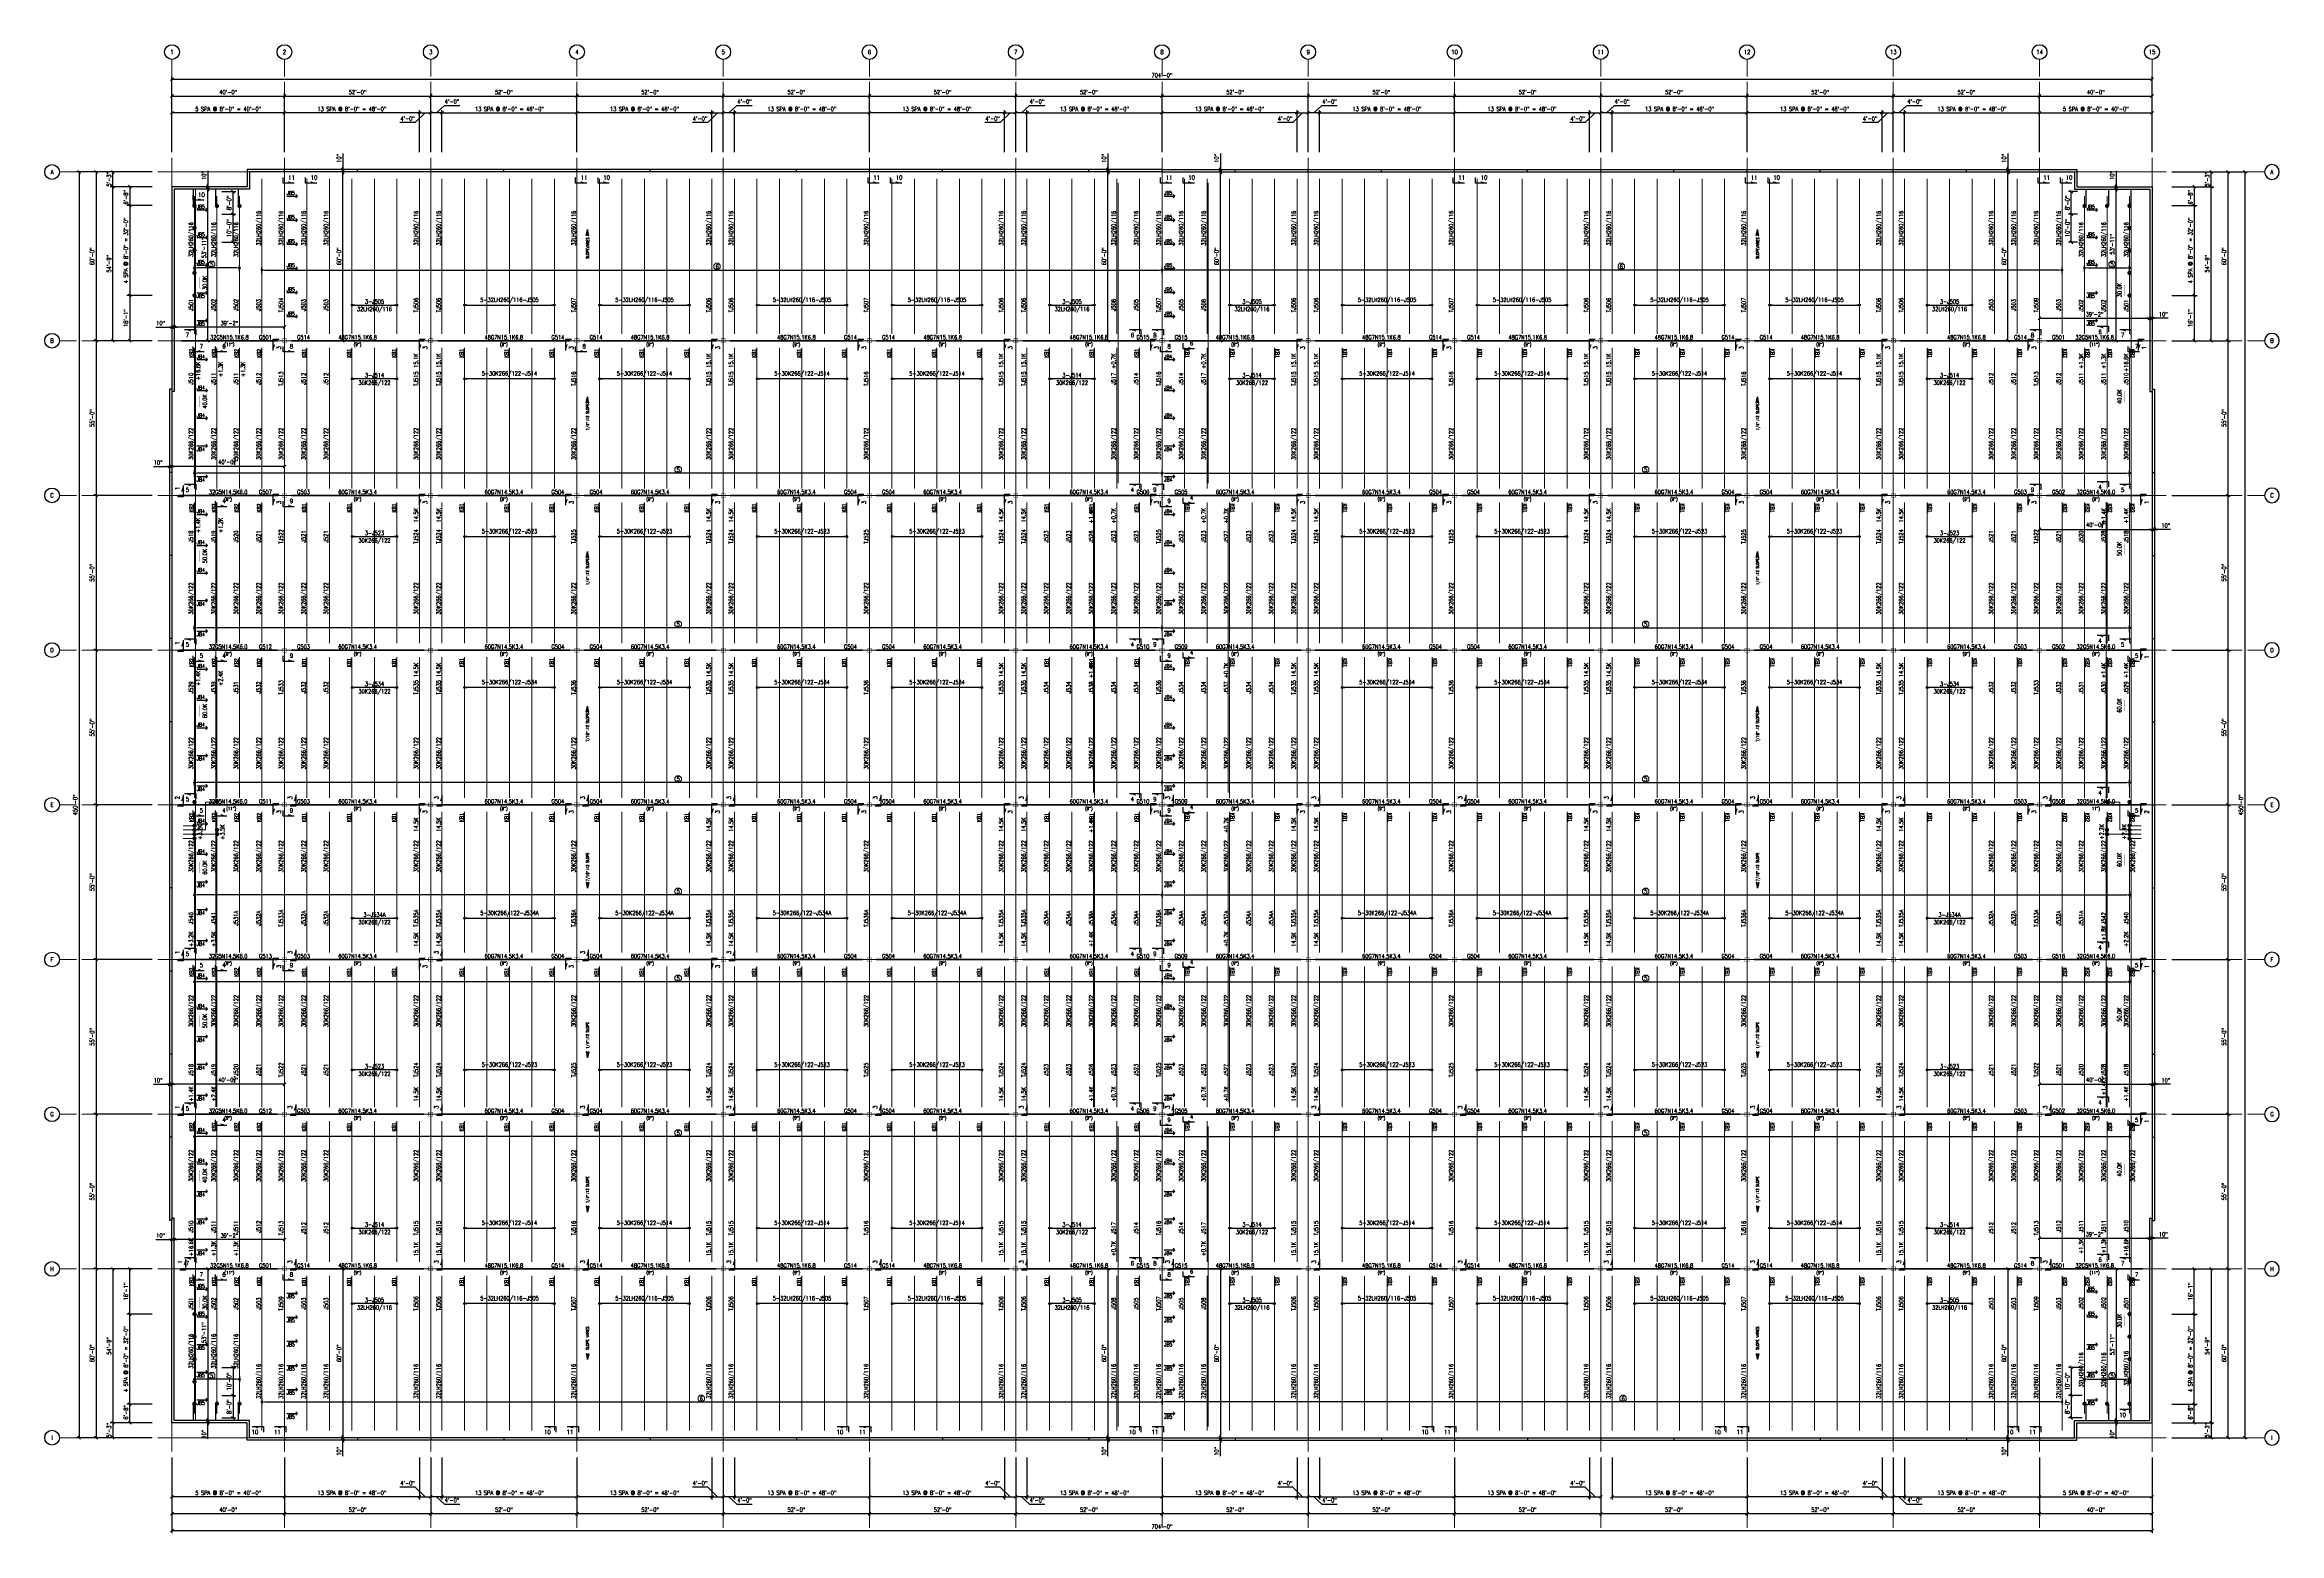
# Model space of a CAD drawing. Extents: x -14553 to 17595, y -13361 to 12610.
# Drawn here: x -543 to 8991, y -5808 to 543 of the extents above; entities that cross this region are included whole.
import ezdxf
from ezdxf.enums import TextEntityAlignment as Align
from ezdxf.lldxf.tags import DXFTag

# ---------------------------------------------------------------- set-up
doc = ezdxf.new("R2010")
doc.units = 0
doc.header["$LTSCALE"] = 0.5
doc.header["$MEASUREMENT"] = 0
doc.linetypes.add('CENTER', pattern=[2, 1.25, -0.25, 0.25, -0.25])
doc.layers.get('0').update_dxf_attribs({"linetype": 'CONTINUOUS'})
doc.layers.get('DEFPOINTS').update_dxf_attribs({"linetype": 'CONTINUOUS'})
for name, color, linetype in [('BRIDGING-KB', 140, 'CONTINUOUS'), ('Deck', 6, 'CONTINUOUS'), ('Girder-Widths', 54, 'CONTINUOUS'), ('Grid-Bubbles', 2, 'CONTINUOUS'), ('Section-Cuts', 2, 'CONTINUOUS')]:
    doc.layers.add(name, color=color, linetype=linetype)
for name, color, linetype, lineweight in [('CMU-FAUX', 254, 'CONTINUOUS', 30), ('CMU-Walls', 254, 'CONTINUOUS', 30), ('Columns', 41, 'CONTINUOUS', 40), ('Dim-Grid', 11, 'CONTINUOUS', 20), ('Girder-Marks', 50, 'CONTINUOUS', 35), ('Girders', 4, 'CONTINUOUS', 50), ('Grid-Lines', 251, 'CENTER', 5), ('Joist-Dims', 11, 'CONTINUOUS', 20), ('Joist-Loads', 50, 'CONTINUOUS', 18), ('Joist-Marks', 50, 'CONTINUOUS', 35), ('Joists', 1, 'CONTINUOUS', 15), ('Load-Key', 140, 'CONTINUOUS', 35)]:
    doc.layers.add(name, color=color, linetype=linetype, lineweight=lineweight)
for name, color, linetype, lineweight, true_color in [('ESFR - 4in MAINS', 7, 'ESFR 4 MAINS', 9, 0xc6c7c4), ('ESFR - 6in MAINS', 7, 'ESFR 6 MAINS', 9, 0xc6c7c4), ('ESFR - 8in MAINS', 7, 'ESFR 8 MAINS', 9, 0xc6c7c4)]:
    doc.layers.add(name, color=color, linetype=linetype, lineweight=lineweight, true_color=true_color)
doc.styles.add('NORMAL', font='simplex.shx', dxfattribs={"width": 0.75})
doc.styles.add('SECTION-ARROWS', font='simplex.shx', dxfattribs={"width": 0.75})
doc.styles.add('SECTION-ATTRIB-BOLD', font='simplex.shx', dxfattribs={"width": 0.75})
doc.styles.get("Standard").update_dxf_attribs({"font": 'SIMPLEX.SHX', "width": 0.75})
tags = doc.linetypes.add('ESFR 4 MAINS', pattern='A,0.25,-0.1,0,-0.1,0.25,-0.1,0,-0.1,["(4)",Standard,S=0.05,R=0,X=-0.05,Y=-0.025],-0.1,0,-0.1', length=1.1).pattern_tags.tags
tags[18] = DXFTag(74, 10)
tags = doc.linetypes.add('ESFR 6 MAINS', pattern='A,0.25,-0.1,0,-0.1,0.25,-0.1,0,-0.1,["(6)",Standard,S=0.05,R=0,X=-0.05,Y=-0.025],-0.1,0,-0.1', length=1.1).pattern_tags.tags
tags[18] = DXFTag(74, 10)
tags = doc.linetypes.add('ESFR 8 MAINS', pattern='A,0.25,-0.1,0,-0.1,0.25,-0.1,0,-0.1,["(8)",Standard,S=0.05,R=0,X=-0.05,Y=-0.025],-0.1,0,-0.1', length=1.1).pattern_tags.tags
tags[18] = DXFTag(74, 10)
doc.dimstyles.new('NMBS T192', dxfattribs={"dimscale": 192, "dimtxt": 0.09375, "dimasz": 0.0625, "dimexe": 0.0625, "dimexo": 0.125, "dimgap": 0.03125, "dimtad": 1, "dimdec": 4, "dimrnd": 0.0625, "dimzin": 3, "dimdsep": 46, "dimlunit": 4, "dimtxsty": 'Standard', "dimblk1": 'OBLIQUE', "dimblk2": 'OBLIQUE', "dimsah": 1, "dimcen": -0.125, "dimclrt": 2, "dimadec": 0, "dimazin": 0, "dimtfac": 0.625, "dimtdec": 4, "dimtmove": 0, "dimatfit": 2, "dimfxl": 0.0625, "dimtvp": 0.7, "dimtolj": 1, "dimtzin": 3, "dimarcsym": 0})
doc.dimstyles.new('NMBS T192 Dots', dxfattribs={"dimscale": 192, "dimtxt": 0.09375, "dimasz": 0.0625, "dimexe": 0.0625, "dimexo": 0.125, "dimgap": 0.03125, "dimtad": 1, "dimdec": 4, "dimrnd": 0.0625, "dimzin": 3, "dimdsep": 46, "dimlunit": 4, "dimtxsty": 'Standard', "dimblk": 'DOT', "dimcen": -0.125, "dimse1": 1, "dimse2": 1, "dimclrd": 4, "dimclrt": 50, "dimadec": 0, "dimazin": 0, "dimtfac": 0.625, "dimtdec": 4, "dimtmove": 0, "dimatfit": 2, "dimldrblk": 'OBLIQUE', "dimfxl": 0.0625, "dimtvp": 0.7, "dimtolj": 1, "dimtzin": 3, "dimarcsym": 0})

# ---------------------------------------------------------------- blocks, each defined once
blk = doc.blocks.new('Grid-Bub')
at = {"color": 0}
blk.add_circle((0, 0), 0.164, dxfattribs=at)
at = {"style": 'SECTION-ATTRIB-BOLD', "width": 0.875}
blk.add_attdef('LABEL', text='', height=0.0938, dxfattribs=at).set_placement((0, 0), align=Align.MIDDLE_CENTER)
blk = doc.blocks.new('_OBLIQUE')
at = {"color": 0, "linetype": 'ByBlock'}
blk.add_line((-0.5, -0.5), (0.5, 0.5), dxfattribs=at)
blk = doc.blocks.new('*D14')
at = {"layer": 'DEFPOINTS', "color": 0, "transparency": 16777216}
for p in [(480, 324), (0, 60), (480, 60)]:
    blk.add_point(p, dxfattribs=at)
at = {"layer": 'Dim-Grid', "color": 0, "lineweight": -2, "transparency": 16777216}
for p, q in [((0, 84), (0, 336)), ((0, 324), (480, 324)), ((480, 84), (480, 336))]:
    blk.add_line(p, q, dxfattribs=at)
at = {"layer": 'Dim-Grid', "color": 0, "lineweight": -2, "transparency": 16777216, "xscale": 12, "yscale": 12, "zscale": 12, "rotation": 180}
blk.add_blockref('_OBLIQUE', (0, 324), dxfattribs=at)
at = {"layer": 'Dim-Grid', "color": 0, "lineweight": -2, "transparency": 16777216, "xscale": 12, "yscale": 12, "zscale": 12}
blk.add_blockref('_OBLIQUE', (480, 324), dxfattribs=at)
at = {"layer": 'Dim-Grid', "color": 2, "transparency": 16777216, "insert": (240, 340.7), "char_height": 18, "attachment_point": 5}
blk.add_mtext('\\A1;40\'-0"', dxfattribs=at)
blk = doc.blocks.new('*D15')
at = {"layer": 'DEFPOINTS', "color": 0, "transparency": 16777216}
for p in [(1104, 324), (480, 60), (1104, 60)]:
    blk.add_point(p, dxfattribs=at)
at = {"layer": 'Dim-Grid', "color": 0, "lineweight": -2, "transparency": 16777216}
for p, q in [((480, 84), (480, 336)), ((480, 324), (1104, 324)), ((1104, 84), (1104, 336))]:
    blk.add_line(p, q, dxfattribs=at)
at = {"layer": 'Dim-Grid', "color": 0, "lineweight": -2, "transparency": 16777216, "xscale": 12, "yscale": 12, "zscale": 12, "rotation": 180}
blk.add_blockref('_OBLIQUE', (480, 324), dxfattribs=at)
at = {"layer": 'Dim-Grid', "color": 0, "lineweight": -2, "transparency": 16777216, "xscale": 12, "yscale": 12, "zscale": 12}
blk.add_blockref('_OBLIQUE', (1104, 324), dxfattribs=at)
at = {"layer": 'Dim-Grid', "color": 2, "transparency": 16777216, "insert": (792, 340.7), "char_height": 18, "attachment_point": 5}
blk.add_mtext('\\A1;52\'-0"', dxfattribs=at)
blk = doc.blocks.new('*D16')
at = {"layer": 'DEFPOINTS', "color": 0, "transparency": 16777216}
for p in [(1728, 324), (1104, 60), (1728, 60)]:
    blk.add_point(p, dxfattribs=at)
at = {"layer": 'Dim-Grid', "color": 0, "lineweight": -2, "transparency": 16777216}
for p, q in [((1104, 84), (1104, 336)), ((1104, 324), (1728, 324)), ((1728, 84), (1728, 336))]:
    blk.add_line(p, q, dxfattribs=at)
at = {"layer": 'Dim-Grid', "color": 0, "lineweight": -2, "transparency": 16777216, "xscale": 12, "yscale": 12, "zscale": 12, "rotation": 180}
blk.add_blockref('_OBLIQUE', (1104, 324), dxfattribs=at)
at = {"layer": 'Dim-Grid', "color": 0, "lineweight": -2, "transparency": 16777216, "xscale": 12, "yscale": 12, "zscale": 12}
blk.add_blockref('_OBLIQUE', (1728, 324), dxfattribs=at)
at = {"layer": 'Dim-Grid', "color": 2, "transparency": 16777216, "insert": (1416, 340.7), "char_height": 18, "attachment_point": 5}
blk.add_mtext('\\A1;52\'-0"', dxfattribs=at)
blk = doc.blocks.new('*D17')
at = {"layer": 'DEFPOINTS', "color": 0, "transparency": 16777216}
for p in [(2352, 324), (1728, 60), (2352, 60)]:
    blk.add_point(p, dxfattribs=at)
at = {"layer": 'Dim-Grid', "color": 0, "lineweight": -2, "transparency": 16777216}
for p, q in [((1728, 84), (1728, 336)), ((1728, 324), (2352, 324)), ((2352, 84), (2352, 336))]:
    blk.add_line(p, q, dxfattribs=at)
at = {"layer": 'Dim-Grid', "color": 0, "lineweight": -2, "transparency": 16777216, "xscale": 12, "yscale": 12, "zscale": 12, "rotation": 180}
blk.add_blockref('_OBLIQUE', (1728, 324), dxfattribs=at)
at = {"layer": 'Dim-Grid', "color": 0, "lineweight": -2, "transparency": 16777216, "xscale": 12, "yscale": 12, "zscale": 12}
blk.add_blockref('_OBLIQUE', (2352, 324), dxfattribs=at)
at = {"layer": 'Dim-Grid', "color": 2, "transparency": 16777216, "insert": (2040, 340.7), "char_height": 18, "attachment_point": 5}
blk.add_mtext('\\A1;52\'-0"', dxfattribs=at)
blk = doc.blocks.new('*D18')
at = {"layer": 'DEFPOINTS', "color": 0, "transparency": 16777216}
for p in [(2976, 324), (2352, 60), (2976, 60)]:
    blk.add_point(p, dxfattribs=at)
at = {"layer": 'Dim-Grid', "color": 0, "lineweight": -2, "transparency": 16777216}
for p, q in [((2352, 84), (2352, 336)), ((2352, 324), (2976, 324)), ((2976, 84), (2976, 336))]:
    blk.add_line(p, q, dxfattribs=at)
at = {"layer": 'Dim-Grid', "color": 0, "lineweight": -2, "transparency": 16777216, "xscale": 12, "yscale": 12, "zscale": 12, "rotation": 180}
blk.add_blockref('_OBLIQUE', (2352, 324), dxfattribs=at)
at = {"layer": 'Dim-Grid', "color": 0, "lineweight": -2, "transparency": 16777216, "xscale": 12, "yscale": 12, "zscale": 12}
blk.add_blockref('_OBLIQUE', (2976, 324), dxfattribs=at)
at = {"layer": 'Dim-Grid', "color": 2, "transparency": 16777216, "insert": (2664, 340.7), "char_height": 18, "attachment_point": 5}
blk.add_mtext('\\A1;52\'-0"', dxfattribs=at)
blk = doc.blocks.new('*D19')
at = {"layer": 'DEFPOINTS', "color": 0, "transparency": 16777216}
for p in [(3600, 324), (2976, 60), (3600, 60)]:
    blk.add_point(p, dxfattribs=at)
at = {"layer": 'Dim-Grid', "color": 0, "lineweight": -2, "transparency": 16777216}
for p, q in [((2976, 84), (2976, 336)), ((2976, 324), (3600, 324)), ((3600, 84), (3600, 336))]:
    blk.add_line(p, q, dxfattribs=at)
at = {"layer": 'Dim-Grid', "color": 0, "lineweight": -2, "transparency": 16777216, "xscale": 12, "yscale": 12, "zscale": 12, "rotation": 180}
blk.add_blockref('_OBLIQUE', (2976, 324), dxfattribs=at)
at = {"layer": 'Dim-Grid', "color": 0, "lineweight": -2, "transparency": 16777216, "xscale": 12, "yscale": 12, "zscale": 12}
blk.add_blockref('_OBLIQUE', (3600, 324), dxfattribs=at)
at = {"layer": 'Dim-Grid', "color": 2, "transparency": 16777216, "insert": (3288, 340.7), "char_height": 18, "attachment_point": 5}
blk.add_mtext('\\A1;52\'-0"', dxfattribs=at)
blk = doc.blocks.new('*D20')
at = {"layer": 'DEFPOINTS', "color": 0, "transparency": 16777216}
for p in [(4224, 324), (3600, 60), (4224, 60)]:
    blk.add_point(p, dxfattribs=at)
at = {"layer": 'Dim-Grid', "color": 0, "lineweight": -2, "transparency": 16777216}
for p, q in [((3600, 84), (3600, 336)), ((3600, 324), (4224, 324)), ((4224, 84), (4224, 336))]:
    blk.add_line(p, q, dxfattribs=at)
at = {"layer": 'Dim-Grid', "color": 0, "lineweight": -2, "transparency": 16777216, "xscale": 12, "yscale": 12, "zscale": 12, "rotation": 180}
blk.add_blockref('_OBLIQUE', (3600, 324), dxfattribs=at)
at = {"layer": 'Dim-Grid', "color": 0, "lineweight": -2, "transparency": 16777216, "xscale": 12, "yscale": 12, "zscale": 12}
blk.add_blockref('_OBLIQUE', (4224, 324), dxfattribs=at)
at = {"layer": 'Dim-Grid', "color": 2, "transparency": 16777216, "insert": (3912, 340.7), "char_height": 18, "attachment_point": 5}
blk.add_mtext('\\A1;52\'-0"', dxfattribs=at)
blk = doc.blocks.new('*D21')
at = {"layer": 'DEFPOINTS', "color": 0, "transparency": 16777216}
for p in [(4848, 324), (4224, 60), (4848, 60)]:
    blk.add_point(p, dxfattribs=at)
at = {"layer": 'Dim-Grid', "color": 0, "lineweight": -2, "transparency": 16777216}
for p, q in [((4224, 84), (4224, 336)), ((4224, 324), (4848, 324)), ((4848, 84), (4848, 336))]:
    blk.add_line(p, q, dxfattribs=at)
at = {"layer": 'Dim-Grid', "color": 0, "lineweight": -2, "transparency": 16777216, "xscale": 12, "yscale": 12, "zscale": 12, "rotation": 180}
blk.add_blockref('_OBLIQUE', (4224, 324), dxfattribs=at)
at = {"layer": 'Dim-Grid', "color": 0, "lineweight": -2, "transparency": 16777216, "xscale": 12, "yscale": 12, "zscale": 12}
blk.add_blockref('_OBLIQUE', (4848, 324), dxfattribs=at)
at = {"layer": 'Dim-Grid', "color": 2, "transparency": 16777216, "insert": (4536, 340.7), "char_height": 18, "attachment_point": 5}
blk.add_mtext('\\A1;52\'-0"', dxfattribs=at)
blk = doc.blocks.new('*D22')
at = {"layer": 'DEFPOINTS', "color": 0, "transparency": 16777216}
for p in [(5472, 324), (4848, 60), (5472, 60)]:
    blk.add_point(p, dxfattribs=at)
at = {"layer": 'Dim-Grid', "color": 0, "lineweight": -2, "transparency": 16777216}
for p, q in [((4848, 84), (4848, 336)), ((4848, 324), (5472, 324)), ((5472, 84), (5472, 336))]:
    blk.add_line(p, q, dxfattribs=at)
at = {"layer": 'Dim-Grid', "color": 0, "lineweight": -2, "transparency": 16777216, "xscale": 12, "yscale": 12, "zscale": 12, "rotation": 180}
blk.add_blockref('_OBLIQUE', (4848, 324), dxfattribs=at)
at = {"layer": 'Dim-Grid', "color": 0, "lineweight": -2, "transparency": 16777216, "xscale": 12, "yscale": 12, "zscale": 12}
blk.add_blockref('_OBLIQUE', (5472, 324), dxfattribs=at)
at = {"layer": 'Dim-Grid', "color": 2, "transparency": 16777216, "insert": (5160, 340.7), "char_height": 18, "attachment_point": 5}
blk.add_mtext('\\A1;52\'-0"', dxfattribs=at)
blk = doc.blocks.new('*D23')
at = {"layer": 'DEFPOINTS', "color": 0, "transparency": 16777216}
for p in [(6096, 324), (5472, 60), (6096, 60)]:
    blk.add_point(p, dxfattribs=at)
at = {"layer": 'Dim-Grid', "color": 0, "lineweight": -2, "transparency": 16777216}
for p, q in [((5472, 84), (5472, 336)), ((5472, 324), (6096, 324)), ((6096, 84), (6096, 336))]:
    blk.add_line(p, q, dxfattribs=at)
at = {"layer": 'Dim-Grid', "color": 0, "lineweight": -2, "transparency": 16777216, "xscale": 12, "yscale": 12, "zscale": 12, "rotation": 180}
blk.add_blockref('_OBLIQUE', (5472, 324), dxfattribs=at)
at = {"layer": 'Dim-Grid', "color": 0, "lineweight": -2, "transparency": 16777216, "xscale": 12, "yscale": 12, "zscale": 12}
blk.add_blockref('_OBLIQUE', (6096, 324), dxfattribs=at)
at = {"layer": 'Dim-Grid', "color": 2, "transparency": 16777216, "insert": (5784, 340.7), "char_height": 18, "attachment_point": 5}
blk.add_mtext('\\A1;52\'-0"', dxfattribs=at)
blk = doc.blocks.new('*D24')
at = {"layer": 'DEFPOINTS', "color": 0, "transparency": 16777216}
for p in [(6720, 324), (6096, 60), (6720, 60)]:
    blk.add_point(p, dxfattribs=at)
at = {"layer": 'Dim-Grid', "color": 0, "lineweight": -2, "transparency": 16777216}
for p, q in [((6096, 84), (6096, 336)), ((6096, 324), (6720, 324)), ((6720, 84), (6720, 336))]:
    blk.add_line(p, q, dxfattribs=at)
at = {"layer": 'Dim-Grid', "color": 0, "lineweight": -2, "transparency": 16777216, "xscale": 12, "yscale": 12, "zscale": 12, "rotation": 180}
blk.add_blockref('_OBLIQUE', (6096, 324), dxfattribs=at)
at = {"layer": 'Dim-Grid', "color": 0, "lineweight": -2, "transparency": 16777216, "xscale": 12, "yscale": 12, "zscale": 12}
blk.add_blockref('_OBLIQUE', (6720, 324), dxfattribs=at)
at = {"layer": 'Dim-Grid', "color": 2, "transparency": 16777216, "insert": (6408, 340.7), "char_height": 18, "attachment_point": 5}
blk.add_mtext('\\A1;52\'-0"', dxfattribs=at)
blk = doc.blocks.new('*D25')
at = {"layer": 'DEFPOINTS', "color": 0, "transparency": 16777216}
for p in [(7344, 324), (6720, 60), (7344, 60)]:
    blk.add_point(p, dxfattribs=at)
at = {"layer": 'Dim-Grid', "color": 0, "lineweight": -2, "transparency": 16777216}
for p, q in [((6720, 84), (6720, 336)), ((6720, 324), (7344, 324)), ((7344, 84), (7344, 336))]:
    blk.add_line(p, q, dxfattribs=at)
at = {"layer": 'Dim-Grid', "color": 0, "lineweight": -2, "transparency": 16777216, "xscale": 12, "yscale": 12, "zscale": 12, "rotation": 180}
blk.add_blockref('_OBLIQUE', (6720, 324), dxfattribs=at)
at = {"layer": 'Dim-Grid', "color": 0, "lineweight": -2, "transparency": 16777216, "xscale": 12, "yscale": 12, "zscale": 12}
blk.add_blockref('_OBLIQUE', (7344, 324), dxfattribs=at)
at = {"layer": 'Dim-Grid', "color": 2, "transparency": 16777216, "insert": (7032, 340.7), "char_height": 18, "attachment_point": 5}
blk.add_mtext('\\A1;52\'-0"', dxfattribs=at)
blk = doc.blocks.new('*D26')
at = {"layer": 'DEFPOINTS', "color": 0, "transparency": 16777216}
for p in [(7968, 324), (7344, 60), (7968, 60)]:
    blk.add_point(p, dxfattribs=at)
at = {"layer": 'Dim-Grid', "color": 0, "lineweight": -2, "transparency": 16777216}
for p, q in [((7344, 84), (7344, 336)), ((7344, 324), (7968, 324)), ((7968, 84), (7968, 336))]:
    blk.add_line(p, q, dxfattribs=at)
at = {"layer": 'Dim-Grid', "color": 0, "lineweight": -2, "transparency": 16777216, "xscale": 12, "yscale": 12, "zscale": 12, "rotation": 180}
blk.add_blockref('_OBLIQUE', (7344, 324), dxfattribs=at)
at = {"layer": 'Dim-Grid', "color": 0, "lineweight": -2, "transparency": 16777216, "xscale": 12, "yscale": 12, "zscale": 12}
blk.add_blockref('_OBLIQUE', (7968, 324), dxfattribs=at)
at = {"layer": 'Dim-Grid', "color": 2, "transparency": 16777216, "insert": (7656, 340.7), "char_height": 18, "attachment_point": 5}
blk.add_mtext('\\A1;52\'-0"', dxfattribs=at)
blk = doc.blocks.new('*D27')
at = {"layer": 'DEFPOINTS', "color": 0, "transparency": 16777216}
for p in [(8448, 324), (7968, 60), (8448, 60)]:
    blk.add_point(p, dxfattribs=at)
at = {"layer": 'Dim-Grid', "color": 0, "lineweight": -2, "transparency": 16777216}
for p, q in [((7968, 84), (7968, 336)), ((7968, 324), (8448, 324)), ((8448, 84), (8448, 336))]:
    blk.add_line(p, q, dxfattribs=at)
at = {"layer": 'Dim-Grid', "color": 0, "lineweight": -2, "transparency": 16777216, "xscale": 12, "yscale": 12, "zscale": 12, "rotation": 180}
blk.add_blockref('_OBLIQUE', (7968, 324), dxfattribs=at)
at = {"layer": 'Dim-Grid', "color": 0, "lineweight": -2, "transparency": 16777216, "xscale": 12, "yscale": 12, "zscale": 12}
blk.add_blockref('_OBLIQUE', (8448, 324), dxfattribs=at)
at = {"layer": 'Dim-Grid', "color": 2, "transparency": 16777216, "insert": (8208, 340.7), "char_height": 18, "attachment_point": 5}
blk.add_mtext('\\A1;40\'-0"', dxfattribs=at)
blk = doc.blocks.new('*D28')
at = {"layer": 'DEFPOINTS', "color": 0, "transparency": 16777216}
for p in [(8448, 396), (0, 60), (8448, 60)]:
    blk.add_point(p, dxfattribs=at)
at = {"layer": 'Dim-Grid', "color": 0, "lineweight": -2, "transparency": 16777216}
for p, q in [((0, 84), (0, 408)), ((0, 396), (8448, 396)), ((8448, 84), (8448, 408))]:
    blk.add_line(p, q, dxfattribs=at)
at = {"layer": 'Dim-Grid', "color": 0, "lineweight": -2, "transparency": 16777216, "xscale": 12, "yscale": 12, "zscale": 12, "rotation": 180}
blk.add_blockref('_OBLIQUE', (0, 396), dxfattribs=at)
at = {"layer": 'Dim-Grid', "color": 0, "lineweight": -2, "transparency": 16777216, "xscale": 12, "yscale": 12, "zscale": 12}
blk.add_blockref('_OBLIQUE', (8448, 396), dxfattribs=at)
at = {"layer": 'Dim-Grid', "color": 2, "transparency": 16777216, "insert": (4224, 412.7), "char_height": 18, "attachment_point": 5}
blk.add_mtext('\\A1;704\'-0"', dxfattribs=at)
blk = doc.blocks.new('*D29')
at = {"layer": 'DEFPOINTS', "color": 0, "transparency": 16777216}
for p in [(-60, 0), (-324, -720), (-60, -720)]:
    blk.add_point(p, dxfattribs=at)
at = {"layer": 'Dim-Grid', "color": 0, "lineweight": -2, "transparency": 16777216}
for p, q in [((-84, 0), (-336, 0)), ((-324, 0), (-324, -720)), ((-84, -720), (-336, -720))]:
    blk.add_line(p, q, dxfattribs=at)
at = {"layer": 'Dim-Grid', "color": 0, "lineweight": -2, "transparency": 16777216, "xscale": 12, "yscale": 12, "zscale": 12}
for p, rotation in [((-324, 0), 90), ((-324, -720), 270)]:
    blk.add_blockref('_OBLIQUE', p, dxfattribs=dict(at, rotation=rotation))
at = {"layer": 'Dim-Grid', "color": 2, "transparency": 16777216, "insert": (-340.7, -360), "char_height": 18, "attachment_point": 5, "rotation": 90}
blk.add_mtext('\\A1;60\'-0"', dxfattribs=at)
blk = doc.blocks.new('*D30')
at = {"layer": 'DEFPOINTS', "color": 0, "transparency": 16777216}
for p in [(-60, -720), (-324, -1380), (-60, -1380)]:
    blk.add_point(p, dxfattribs=at)
at = {"layer": 'Dim-Grid', "color": 0, "lineweight": -2, "transparency": 16777216}
for p, q in [((-84, -720), (-336, -720)), ((-324, -720), (-324, -1380)), ((-84, -1380), (-336, -1380))]:
    blk.add_line(p, q, dxfattribs=at)
at = {"layer": 'Dim-Grid', "color": 0, "lineweight": -2, "transparency": 16777216, "xscale": 12, "yscale": 12, "zscale": 12}
for p, rotation in [((-324, -720), 90), ((-324, -1380), 270)]:
    blk.add_blockref('_OBLIQUE', p, dxfattribs=dict(at, rotation=rotation))
at = {"layer": 'Dim-Grid', "color": 2, "transparency": 16777216, "insert": (-340.7, -1050), "char_height": 18, "attachment_point": 5, "rotation": 90}
blk.add_mtext('\\A1;55\'-0"', dxfattribs=at)
blk = doc.blocks.new('*D31')
at = {"layer": 'DEFPOINTS', "color": 0, "transparency": 16777216}
for p in [(-60, -1380), (-324, -2040), (-60, -2040)]:
    blk.add_point(p, dxfattribs=at)
at = {"layer": 'Dim-Grid', "color": 0, "lineweight": -2, "transparency": 16777216}
for p, q in [((-84, -1380), (-336, -1380)), ((-324, -1380), (-324, -2040)), ((-84, -2040), (-336, -2040))]:
    blk.add_line(p, q, dxfattribs=at)
at = {"layer": 'Dim-Grid', "color": 0, "lineweight": -2, "transparency": 16777216, "xscale": 12, "yscale": 12, "zscale": 12}
for p, rotation in [((-324, -1380), 90), ((-324, -2040), 270)]:
    blk.add_blockref('_OBLIQUE', p, dxfattribs=dict(at, rotation=rotation))
at = {"layer": 'Dim-Grid', "color": 2, "transparency": 16777216, "insert": (-340.7, -1710), "char_height": 18, "attachment_point": 5, "rotation": 90}
blk.add_mtext('\\A1;55\'-0"', dxfattribs=at)
blk = doc.blocks.new('*D32')
at = {"layer": 'DEFPOINTS', "color": 0, "transparency": 16777216}
for p in [(-60, -2040), (-324, -2700), (-60, -2700)]:
    blk.add_point(p, dxfattribs=at)
at = {"layer": 'Dim-Grid', "color": 0, "lineweight": -2, "transparency": 16777216}
for p, q in [((-84, -2040), (-336, -2040)), ((-324, -2040), (-324, -2700)), ((-84, -2700), (-336, -2700))]:
    blk.add_line(p, q, dxfattribs=at)
at = {"layer": 'Dim-Grid', "color": 0, "lineweight": -2, "transparency": 16777216, "xscale": 12, "yscale": 12, "zscale": 12}
for p, rotation in [((-324, -2040), 90), ((-324, -2700), 270)]:
    blk.add_blockref('_OBLIQUE', p, dxfattribs=dict(at, rotation=rotation))
at = {"layer": 'Dim-Grid', "color": 2, "transparency": 16777216, "insert": (-340.7, -2370), "char_height": 18, "attachment_point": 5, "rotation": 90}
blk.add_mtext('\\A1;55\'-0"', dxfattribs=at)
blk = doc.blocks.new('*D33')
at = {"layer": 'DEFPOINTS', "color": 0, "transparency": 16777216}
for p in [(-60, -2700), (-324, -3360), (-60, -3360)]:
    blk.add_point(p, dxfattribs=at)
at = {"layer": 'Dim-Grid', "color": 0, "lineweight": -2, "transparency": 16777216}
for p, q in [((-84, -2700), (-336, -2700)), ((-324, -2700), (-324, -3360)), ((-84, -3360), (-336, -3360))]:
    blk.add_line(p, q, dxfattribs=at)
at = {"layer": 'Dim-Grid', "color": 0, "lineweight": -2, "transparency": 16777216, "xscale": 12, "yscale": 12, "zscale": 12}
for p, rotation in [((-324, -2700), 90), ((-324, -3360), 270)]:
    blk.add_blockref('_OBLIQUE', p, dxfattribs=dict(at, rotation=rotation))
at = {"layer": 'Dim-Grid', "color": 2, "transparency": 16777216, "insert": (-340.7, -3030), "char_height": 18, "attachment_point": 5, "rotation": 90}
blk.add_mtext('\\A1;55\'-0"', dxfattribs=at)
blk = doc.blocks.new('*D34')
at = {"layer": 'DEFPOINTS', "color": 0, "transparency": 16777216}
for p in [(-60, -3360), (-324, -4020), (-60, -4020)]:
    blk.add_point(p, dxfattribs=at)
at = {"layer": 'Dim-Grid', "color": 0, "lineweight": -2, "transparency": 16777216}
for p, q in [((-84, -3360), (-336, -3360)), ((-324, -3360), (-324, -4020)), ((-84, -4020), (-336, -4020))]:
    blk.add_line(p, q, dxfattribs=at)
at = {"layer": 'Dim-Grid', "color": 0, "lineweight": -2, "transparency": 16777216, "xscale": 12, "yscale": 12, "zscale": 12}
for p, rotation in [((-324, -3360), 90), ((-324, -4020), 270)]:
    blk.add_blockref('_OBLIQUE', p, dxfattribs=dict(at, rotation=rotation))
at = {"layer": 'Dim-Grid', "color": 2, "transparency": 16777216, "insert": (-340.7, -3690), "char_height": 18, "attachment_point": 5, "rotation": 90}
blk.add_mtext('\\A1;55\'-0"', dxfattribs=at)
blk = doc.blocks.new('*D35')
at = {"layer": 'DEFPOINTS', "color": 0, "transparency": 16777216}
for p in [(-60, -4020), (-324, -4680), (-60, -4680)]:
    blk.add_point(p, dxfattribs=at)
at = {"layer": 'Dim-Grid', "color": 0, "lineweight": -2, "transparency": 16777216}
for p, q in [((-84, -4020), (-336, -4020)), ((-324, -4020), (-324, -4680)), ((-84, -4680), (-336, -4680))]:
    blk.add_line(p, q, dxfattribs=at)
at = {"layer": 'Dim-Grid', "color": 0, "lineweight": -2, "transparency": 16777216, "xscale": 12, "yscale": 12, "zscale": 12}
for p, rotation in [((-324, -4020), 90), ((-324, -4680), 270)]:
    blk.add_blockref('_OBLIQUE', p, dxfattribs=dict(at, rotation=rotation))
at = {"layer": 'Dim-Grid', "color": 2, "transparency": 16777216, "insert": (-340.7, -4350), "char_height": 18, "attachment_point": 5, "rotation": 90}
blk.add_mtext('\\A1;55\'-0"', dxfattribs=at)
blk = doc.blocks.new('*D36')
at = {"layer": 'DEFPOINTS', "color": 0, "transparency": 16777216}
for p in [(-60, -4680), (-324, -5400), (-60, -5400)]:
    blk.add_point(p, dxfattribs=at)
at = {"layer": 'Dim-Grid', "color": 0, "lineweight": -2, "transparency": 16777216}
for p, q in [((-84, -4680), (-336, -4680)), ((-324, -4680), (-324, -5400)), ((-84, -5400), (-336, -5400))]:
    blk.add_line(p, q, dxfattribs=at)
at = {"layer": 'Dim-Grid', "color": 0, "lineweight": -2, "transparency": 16777216, "xscale": 12, "yscale": 12, "zscale": 12}
for p, rotation in [((-324, -4680), 90), ((-324, -5400), 270)]:
    blk.add_blockref('_OBLIQUE', p, dxfattribs=dict(at, rotation=rotation))
at = {"layer": 'Dim-Grid', "color": 2, "transparency": 16777216, "insert": (-340.7, -5040), "char_height": 18, "attachment_point": 5, "rotation": 90}
blk.add_mtext('\\A1;60\'-0"', dxfattribs=at)
blk = doc.blocks.new('*D37')
at = {"layer": 'DEFPOINTS', "color": 0, "transparency": 16777216}
for p in [(-60, 0), (-396, -5400), (-60, -5400)]:
    blk.add_point(p, dxfattribs=at)
at = {"layer": 'Dim-Grid', "color": 0, "lineweight": -2, "transparency": 16777216}
for p, q in [((-84, 0), (-408, 0)), ((-396, 0), (-396, -5400)), ((-84, -5400), (-408, -5400))]:
    blk.add_line(p, q, dxfattribs=at)
at = {"layer": 'Dim-Grid', "color": 0, "lineweight": -2, "transparency": 16777216, "xscale": 12, "yscale": 12, "zscale": 12}
for p, rotation in [((-396, 0), 90), ((-396, -5400), 270)]:
    blk.add_blockref('_OBLIQUE', p, dxfattribs=dict(at, rotation=rotation))
at = {"layer": 'Dim-Grid', "color": 2, "transparency": 16777216, "insert": (-412.7, -2700), "char_height": 18, "attachment_point": 5, "rotation": 90}
blk.add_mtext('\\A1;450\'-0"', dxfattribs=at)
blk = doc.blocks.new('*D38')
at = {"layer": 'DEFPOINTS', "color": 0, "transparency": 16777216}
for p in [(8508, 0), (8508, -720), (8772, -720)]:
    blk.add_point(p, dxfattribs=at)
at = {"layer": 'Dim-Grid', "color": 0, "lineweight": -2, "transparency": 16777216}
for p, q in [((8532, 0), (8784, 0)), ((8772, 0), (8772, -720)), ((8532, -720), (8784, -720))]:
    blk.add_line(p, q, dxfattribs=at)
at = {"layer": 'Dim-Grid', "color": 0, "lineweight": -2, "transparency": 16777216, "xscale": 12, "yscale": 12, "zscale": 12}
for p, rotation in [((8772, 0), 90), ((8772, -720), 270)]:
    blk.add_blockref('_OBLIQUE', p, dxfattribs=dict(at, rotation=rotation))
at = {"layer": 'Dim-Grid', "color": 2, "transparency": 16777216, "insert": (8755.3, -360), "char_height": 18, "attachment_point": 5, "rotation": 90}
blk.add_mtext('\\A1;60\'-0"', dxfattribs=at)
blk = doc.blocks.new('*D44')
at = {"layer": 'DEFPOINTS', "color": 0, "transparency": 16777216}
for p in [(8508, -720), (8508, -1380), (8772, -1380)]:
    blk.add_point(p, dxfattribs=at)
at = {"layer": 'Dim-Grid', "color": 0, "lineweight": -2, "transparency": 16777216}
for p, q in [((8532, -720), (8784, -720)), ((8772, -720), (8772, -1380)), ((8532, -1380), (8784, -1380))]:
    blk.add_line(p, q, dxfattribs=at)
at = {"layer": 'Dim-Grid', "color": 0, "lineweight": -2, "transparency": 16777216, "xscale": 12, "yscale": 12, "zscale": 12}
for p, rotation in [((8772, -720), 90), ((8772, -1380), 270)]:
    blk.add_blockref('_OBLIQUE', p, dxfattribs=dict(at, rotation=rotation))
at = {"layer": 'Dim-Grid', "color": 2, "transparency": 16777216, "insert": (8755.3, -1050), "char_height": 18, "attachment_point": 5, "rotation": 90}
blk.add_mtext('\\A1;55\'-0"', dxfattribs=at)
blk = doc.blocks.new('*D45')
at = {"layer": 'DEFPOINTS', "color": 0, "transparency": 16777216}
for p in [(8508, -1380), (8508, -2040), (8772, -2040)]:
    blk.add_point(p, dxfattribs=at)
at = {"layer": 'Dim-Grid', "color": 0, "lineweight": -2, "transparency": 16777216}
for p, q in [((8532, -1380), (8784, -1380)), ((8772, -1380), (8772, -2040)), ((8532, -2040), (8784, -2040))]:
    blk.add_line(p, q, dxfattribs=at)
at = {"layer": 'Dim-Grid', "color": 0, "lineweight": -2, "transparency": 16777216, "xscale": 12, "yscale": 12, "zscale": 12}
for p, rotation in [((8772, -1380), 90), ((8772, -2040), 270)]:
    blk.add_blockref('_OBLIQUE', p, dxfattribs=dict(at, rotation=rotation))
at = {"layer": 'Dim-Grid', "color": 2, "transparency": 16777216, "insert": (8755.3, -1710), "char_height": 18, "attachment_point": 5, "rotation": 90}
blk.add_mtext('\\A1;55\'-0"', dxfattribs=at)
blk = doc.blocks.new('*D46')
at = {"layer": 'DEFPOINTS', "color": 0, "transparency": 16777216}
for p in [(8508, -2040), (8508, -2700), (8772, -2700)]:
    blk.add_point(p, dxfattribs=at)
at = {"layer": 'Dim-Grid', "color": 0, "lineweight": -2, "transparency": 16777216}
for p, q in [((8532, -2040), (8784, -2040)), ((8772, -2040), (8772, -2700)), ((8532, -2700), (8784, -2700))]:
    blk.add_line(p, q, dxfattribs=at)
at = {"layer": 'Dim-Grid', "color": 0, "lineweight": -2, "transparency": 16777216, "xscale": 12, "yscale": 12, "zscale": 12}
for p, rotation in [((8772, -2040), 90), ((8772, -2700), 270)]:
    blk.add_blockref('_OBLIQUE', p, dxfattribs=dict(at, rotation=rotation))
at = {"layer": 'Dim-Grid', "color": 2, "transparency": 16777216, "insert": (8755.3, -2370), "char_height": 18, "attachment_point": 5, "rotation": 90}
blk.add_mtext('\\A1;55\'-0"', dxfattribs=at)
blk = doc.blocks.new('*D42')
at = {"layer": 'DEFPOINTS', "color": 0, "transparency": 16777216}
for p in [(8508, -2700), (8508, -3360), (8772, -3360)]:
    blk.add_point(p, dxfattribs=at)
at = {"layer": 'Dim-Grid', "color": 0, "lineweight": -2, "transparency": 16777216}
for p, q in [((8532, -2700), (8784, -2700)), ((8772, -2700), (8772, -3360)), ((8532, -3360), (8784, -3360))]:
    blk.add_line(p, q, dxfattribs=at)
at = {"layer": 'Dim-Grid', "color": 0, "lineweight": -2, "transparency": 16777216, "xscale": 12, "yscale": 12, "zscale": 12}
for p, rotation in [((8772, -2700), 90), ((8772, -3360), 270)]:
    blk.add_blockref('_OBLIQUE', p, dxfattribs=dict(at, rotation=rotation))
at = {"layer": 'Dim-Grid', "color": 2, "transparency": 16777216, "insert": (8755.3, -3030), "char_height": 18, "attachment_point": 5, "rotation": 90}
blk.add_mtext('\\A1;55\'-0"', dxfattribs=at)
blk = doc.blocks.new('*D43')
at = {"layer": 'DEFPOINTS', "color": 0, "transparency": 16777216}
for p in [(8508, -3360), (8508, -4020), (8772, -4020)]:
    blk.add_point(p, dxfattribs=at)
at = {"layer": 'Dim-Grid', "color": 0, "lineweight": -2, "transparency": 16777216}
for p, q in [((8532, -3360), (8784, -3360)), ((8772, -3360), (8772, -4020)), ((8532, -4020), (8784, -4020))]:
    blk.add_line(p, q, dxfattribs=at)
at = {"layer": 'Dim-Grid', "color": 0, "lineweight": -2, "transparency": 16777216, "xscale": 12, "yscale": 12, "zscale": 12}
for p, rotation in [((8772, -3360), 90), ((8772, -4020), 270)]:
    blk.add_blockref('_OBLIQUE', p, dxfattribs=dict(at, rotation=rotation))
at = {"layer": 'Dim-Grid', "color": 2, "transparency": 16777216, "insert": (8755.3, -3690), "char_height": 18, "attachment_point": 5, "rotation": 90}
blk.add_mtext('\\A1;55\'-0"', dxfattribs=at)
blk = doc.blocks.new('*D39')
at = {"layer": 'DEFPOINTS', "color": 0, "transparency": 16777216}
for p in [(8508, -4020), (8508, -4680), (8772, -4680)]:
    blk.add_point(p, dxfattribs=at)
at = {"layer": 'Dim-Grid', "color": 0, "lineweight": -2, "transparency": 16777216}
for p, q in [((8532, -4020), (8784, -4020)), ((8772, -4020), (8772, -4680)), ((8532, -4680), (8784, -4680))]:
    blk.add_line(p, q, dxfattribs=at)
at = {"layer": 'Dim-Grid', "color": 0, "lineweight": -2, "transparency": 16777216, "xscale": 12, "yscale": 12, "zscale": 12}
for p, rotation in [((8772, -4020), 90), ((8772, -4680), 270)]:
    blk.add_blockref('_OBLIQUE', p, dxfattribs=dict(at, rotation=rotation))
at = {"layer": 'Dim-Grid', "color": 2, "transparency": 16777216, "insert": (8755.3, -4350), "char_height": 18, "attachment_point": 5, "rotation": 90}
blk.add_mtext('\\A1;55\'-0"', dxfattribs=at)
blk = doc.blocks.new('*D40')
at = {"layer": 'DEFPOINTS', "color": 0, "transparency": 16777216}
for p in [(8508, -4680), (8508, -5400), (8772, -5400)]:
    blk.add_point(p, dxfattribs=at)
at = {"layer": 'Dim-Grid', "color": 0, "lineweight": -2, "transparency": 16777216}
for p, q in [((8532, -4680), (8784, -4680)), ((8772, -4680), (8772, -5400)), ((8532, -5400), (8784, -5400))]:
    blk.add_line(p, q, dxfattribs=at)
at = {"layer": 'Dim-Grid', "color": 0, "lineweight": -2, "transparency": 16777216, "xscale": 12, "yscale": 12, "zscale": 12}
for p, rotation in [((8772, -4680), 90), ((8772, -5400), 270)]:
    blk.add_blockref('_OBLIQUE', p, dxfattribs=dict(at, rotation=rotation))
at = {"layer": 'Dim-Grid', "color": 2, "transparency": 16777216, "insert": (8755.3, -5040), "char_height": 18, "attachment_point": 5, "rotation": 90}
blk.add_mtext('\\A1;60\'-0"', dxfattribs=at)
blk = doc.blocks.new('*D41')
at = {"layer": 'DEFPOINTS', "color": 0, "transparency": 16777216}
for p in [(8508, 0), (8508, -5400), (8844, -5400)]:
    blk.add_point(p, dxfattribs=at)
at = {"layer": 'Dim-Grid', "color": 0, "lineweight": -2, "transparency": 16777216}
for p, q in [((8532, 0), (8856, 0)), ((8844, 0), (8844, -5400)), ((8532, -5400), (8856, -5400))]:
    blk.add_line(p, q, dxfattribs=at)
at = {"layer": 'Dim-Grid', "color": 0, "lineweight": -2, "transparency": 16777216, "xscale": 12, "yscale": 12, "zscale": 12}
for p, rotation in [((8844, 0), 90), ((8844, -5400), 270)]:
    blk.add_blockref('_OBLIQUE', p, dxfattribs=dict(at, rotation=rotation))
at = {"layer": 'Dim-Grid', "color": 2, "transparency": 16777216, "insert": (8827.3, -2700), "char_height": 18, "attachment_point": 5, "rotation": 90}
blk.add_mtext('\\A1;450\'-0"', dxfattribs=at)
blk = doc.blocks.new('*D61')
at = {"layer": 'DEFPOINTS', "color": 0, "transparency": 16777216}
for p in [(0, -5460), (480, -5460), (480, -5724)]:
    blk.add_point(p, dxfattribs=at)
at = {"layer": 'Dim-Grid', "color": 0, "lineweight": -2, "transparency": 16777216}
for p, q in [((0, -5484), (0, -5736)), ((480, -5484), (480, -5736)), ((0, -5724), (480, -5724))]:
    blk.add_line(p, q, dxfattribs=at)
at = {"layer": 'Dim-Grid', "color": 0, "lineweight": -2, "transparency": 16777216, "xscale": 12, "yscale": 12, "zscale": 12, "rotation": 180}
blk.add_blockref('_OBLIQUE', (0, -5724), dxfattribs=at)
at = {"layer": 'Dim-Grid', "color": 0, "lineweight": -2, "transparency": 16777216, "xscale": 12, "yscale": 12, "zscale": 12}
blk.add_blockref('_OBLIQUE', (480, -5724), dxfattribs=at)
at = {"layer": 'Dim-Grid', "color": 2, "transparency": 16777216, "insert": (240, -5707.3), "char_height": 18, "attachment_point": 5}
blk.add_mtext('\\A1;40\'-0"', dxfattribs=at)
blk = doc.blocks.new('*D54')
at = {"layer": 'DEFPOINTS', "color": 0, "transparency": 16777216}
for p in [(480, -5460), (1104, -5460), (1104, -5724)]:
    blk.add_point(p, dxfattribs=at)
at = {"layer": 'Dim-Grid', "color": 0, "lineweight": -2, "transparency": 16777216}
for p, q in [((480, -5484), (480, -5736)), ((1104, -5484), (1104, -5736)), ((480, -5724), (1104, -5724))]:
    blk.add_line(p, q, dxfattribs=at)
at = {"layer": 'Dim-Grid', "color": 0, "lineweight": -2, "transparency": 16777216, "xscale": 12, "yscale": 12, "zscale": 12, "rotation": 180}
blk.add_blockref('_OBLIQUE', (480, -5724), dxfattribs=at)
at = {"layer": 'Dim-Grid', "color": 0, "lineweight": -2, "transparency": 16777216, "xscale": 12, "yscale": 12, "zscale": 12}
blk.add_blockref('_OBLIQUE', (1104, -5724), dxfattribs=at)
at = {"layer": 'Dim-Grid', "color": 2, "transparency": 16777216, "insert": (792, -5707.3), "char_height": 18, "attachment_point": 5}
blk.add_mtext('\\A1;52\'-0"', dxfattribs=at)
blk = doc.blocks.new('*D55')
at = {"layer": 'DEFPOINTS', "color": 0, "transparency": 16777216}
for p in [(1104, -5460), (1728, -5460), (1728, -5724)]:
    blk.add_point(p, dxfattribs=at)
at = {"layer": 'Dim-Grid', "color": 0, "lineweight": -2, "transparency": 16777216}
for p, q in [((1104, -5484), (1104, -5736)), ((1728, -5484), (1728, -5736)), ((1104, -5724), (1728, -5724))]:
    blk.add_line(p, q, dxfattribs=at)
at = {"layer": 'Dim-Grid', "color": 0, "lineweight": -2, "transparency": 16777216, "xscale": 12, "yscale": 12, "zscale": 12, "rotation": 180}
blk.add_blockref('_OBLIQUE', (1104, -5724), dxfattribs=at)
at = {"layer": 'Dim-Grid', "color": 0, "lineweight": -2, "transparency": 16777216, "xscale": 12, "yscale": 12, "zscale": 12}
blk.add_blockref('_OBLIQUE', (1728, -5724), dxfattribs=at)
at = {"layer": 'Dim-Grid', "color": 2, "transparency": 16777216, "insert": (1416, -5707.3), "char_height": 18, "attachment_point": 5}
blk.add_mtext('\\A1;52\'-0"', dxfattribs=at)
blk = doc.blocks.new('*D56')
at = {"layer": 'DEFPOINTS', "color": 0, "transparency": 16777216}
for p in [(1728, -5460), (2352, -5460), (2352, -5724)]:
    blk.add_point(p, dxfattribs=at)
at = {"layer": 'Dim-Grid', "color": 0, "lineweight": -2, "transparency": 16777216}
for p, q in [((1728, -5484), (1728, -5736)), ((2352, -5484), (2352, -5736)), ((1728, -5724), (2352, -5724))]:
    blk.add_line(p, q, dxfattribs=at)
at = {"layer": 'Dim-Grid', "color": 0, "lineweight": -2, "transparency": 16777216, "xscale": 12, "yscale": 12, "zscale": 12, "rotation": 180}
blk.add_blockref('_OBLIQUE', (1728, -5724), dxfattribs=at)
at = {"layer": 'Dim-Grid', "color": 0, "lineweight": -2, "transparency": 16777216, "xscale": 12, "yscale": 12, "zscale": 12}
blk.add_blockref('_OBLIQUE', (2352, -5724), dxfattribs=at)
at = {"layer": 'Dim-Grid', "color": 2, "transparency": 16777216, "insert": (2040, -5707.3), "char_height": 18, "attachment_point": 5}
blk.add_mtext('\\A1;52\'-0"', dxfattribs=at)
blk = doc.blocks.new('*D57')
at = {"layer": 'DEFPOINTS', "color": 0, "transparency": 16777216}
for p in [(2352, -5460), (2976, -5460), (2976, -5724)]:
    blk.add_point(p, dxfattribs=at)
at = {"layer": 'Dim-Grid', "color": 0, "lineweight": -2, "transparency": 16777216}
for p, q in [((2352, -5484), (2352, -5736)), ((2976, -5484), (2976, -5736)), ((2352, -5724), (2976, -5724))]:
    blk.add_line(p, q, dxfattribs=at)
at = {"layer": 'Dim-Grid', "color": 0, "lineweight": -2, "transparency": 16777216, "xscale": 12, "yscale": 12, "zscale": 12, "rotation": 180}
blk.add_blockref('_OBLIQUE', (2352, -5724), dxfattribs=at)
at = {"layer": 'Dim-Grid', "color": 0, "lineweight": -2, "transparency": 16777216, "xscale": 12, "yscale": 12, "zscale": 12}
blk.add_blockref('_OBLIQUE', (2976, -5724), dxfattribs=at)
at = {"layer": 'Dim-Grid', "color": 2, "transparency": 16777216, "insert": (2664, -5707.3), "char_height": 18, "attachment_point": 5}
blk.add_mtext('\\A1;52\'-0"', dxfattribs=at)
blk = doc.blocks.new('*D58')
at = {"layer": 'DEFPOINTS', "color": 0, "transparency": 16777216}
for p in [(2976, -5460), (3600, -5460), (3600, -5724)]:
    blk.add_point(p, dxfattribs=at)
at = {"layer": 'Dim-Grid', "color": 0, "lineweight": -2, "transparency": 16777216}
for p, q in [((2976, -5484), (2976, -5736)), ((3600, -5484), (3600, -5736)), ((2976, -5724), (3600, -5724))]:
    blk.add_line(p, q, dxfattribs=at)
at = {"layer": 'Dim-Grid', "color": 0, "lineweight": -2, "transparency": 16777216, "xscale": 12, "yscale": 12, "zscale": 12, "rotation": 180}
blk.add_blockref('_OBLIQUE', (2976, -5724), dxfattribs=at)
at = {"layer": 'Dim-Grid', "color": 0, "lineweight": -2, "transparency": 16777216, "xscale": 12, "yscale": 12, "zscale": 12}
blk.add_blockref('_OBLIQUE', (3600, -5724), dxfattribs=at)
at = {"layer": 'Dim-Grid', "color": 2, "transparency": 16777216, "insert": (3288, -5707.3), "char_height": 18, "attachment_point": 5}
blk.add_mtext('\\A1;52\'-0"', dxfattribs=at)
blk = doc.blocks.new('*D59')
at = {"layer": 'DEFPOINTS', "color": 0, "transparency": 16777216}
for p in [(3600, -5460), (4224, -5460), (4224, -5724)]:
    blk.add_point(p, dxfattribs=at)
at = {"layer": 'Dim-Grid', "color": 0, "lineweight": -2, "transparency": 16777216}
for p, q in [((3600, -5484), (3600, -5736)), ((4224, -5484), (4224, -5736)), ((3600, -5724), (4224, -5724))]:
    blk.add_line(p, q, dxfattribs=at)
at = {"layer": 'Dim-Grid', "color": 0, "lineweight": -2, "transparency": 16777216, "xscale": 12, "yscale": 12, "zscale": 12, "rotation": 180}
blk.add_blockref('_OBLIQUE', (3600, -5724), dxfattribs=at)
at = {"layer": 'Dim-Grid', "color": 0, "lineweight": -2, "transparency": 16777216, "xscale": 12, "yscale": 12, "zscale": 12}
blk.add_blockref('_OBLIQUE', (4224, -5724), dxfattribs=at)
at = {"layer": 'Dim-Grid', "color": 2, "transparency": 16777216, "insert": (3912, -5707.3), "char_height": 18, "attachment_point": 5}
blk.add_mtext('\\A1;52\'-0"', dxfattribs=at)
blk = doc.blocks.new('*D60')
at = {"layer": 'DEFPOINTS', "color": 0, "transparency": 16777216}
for p in [(4224, -5460), (4848, -5460), (4848, -5724)]:
    blk.add_point(p, dxfattribs=at)
at = {"layer": 'Dim-Grid', "color": 0, "lineweight": -2, "transparency": 16777216}
for p, q in [((4224, -5484), (4224, -5736)), ((4848, -5484), (4848, -5736)), ((4224, -5724), (4848, -5724))]:
    blk.add_line(p, q, dxfattribs=at)
at = {"layer": 'Dim-Grid', "color": 0, "lineweight": -2, "transparency": 16777216, "xscale": 12, "yscale": 12, "zscale": 12, "rotation": 180}
blk.add_blockref('_OBLIQUE', (4224, -5724), dxfattribs=at)
at = {"layer": 'Dim-Grid', "color": 0, "lineweight": -2, "transparency": 16777216, "xscale": 12, "yscale": 12, "zscale": 12}
blk.add_blockref('_OBLIQUE', (4848, -5724), dxfattribs=at)
at = {"layer": 'Dim-Grid', "color": 2, "transparency": 16777216, "insert": (4536, -5707.3), "char_height": 18, "attachment_point": 5}
blk.add_mtext('\\A1;52\'-0"', dxfattribs=at)
blk = doc.blocks.new('*D52')
at = {"layer": 'DEFPOINTS', "color": 0, "transparency": 16777216}
for p in [(4848, -5460), (5472, -5460), (5472, -5724)]:
    blk.add_point(p, dxfattribs=at)
at = {"layer": 'Dim-Grid', "color": 0, "lineweight": -2, "transparency": 16777216}
for p, q in [((4848, -5484), (4848, -5736)), ((5472, -5484), (5472, -5736)), ((4848, -5724), (5472, -5724))]:
    blk.add_line(p, q, dxfattribs=at)
at = {"layer": 'Dim-Grid', "color": 0, "lineweight": -2, "transparency": 16777216, "xscale": 12, "yscale": 12, "zscale": 12, "rotation": 180}
blk.add_blockref('_OBLIQUE', (4848, -5724), dxfattribs=at)
at = {"layer": 'Dim-Grid', "color": 0, "lineweight": -2, "transparency": 16777216, "xscale": 12, "yscale": 12, "zscale": 12}
blk.add_blockref('_OBLIQUE', (5472, -5724), dxfattribs=at)
at = {"layer": 'Dim-Grid', "color": 2, "transparency": 16777216, "insert": (5160, -5707.3), "char_height": 18, "attachment_point": 5}
blk.add_mtext('\\A1;52\'-0"', dxfattribs=at)
blk = doc.blocks.new('*D53')
at = {"layer": 'DEFPOINTS', "color": 0, "transparency": 16777216}
for p in [(5472, -5460), (6096, -5460), (6096, -5724)]:
    blk.add_point(p, dxfattribs=at)
at = {"layer": 'Dim-Grid', "color": 0, "lineweight": -2, "transparency": 16777216}
for p, q in [((5472, -5484), (5472, -5736)), ((6096, -5484), (6096, -5736)), ((5472, -5724), (6096, -5724))]:
    blk.add_line(p, q, dxfattribs=at)
at = {"layer": 'Dim-Grid', "color": 0, "lineweight": -2, "transparency": 16777216, "xscale": 12, "yscale": 12, "zscale": 12, "rotation": 180}
blk.add_blockref('_OBLIQUE', (5472, -5724), dxfattribs=at)
at = {"layer": 'Dim-Grid', "color": 0, "lineweight": -2, "transparency": 16777216, "xscale": 12, "yscale": 12, "zscale": 12}
blk.add_blockref('_OBLIQUE', (6096, -5724), dxfattribs=at)
at = {"layer": 'Dim-Grid', "color": 2, "transparency": 16777216, "insert": (5784, -5707.3), "char_height": 18, "attachment_point": 5}
blk.add_mtext('\\A1;52\'-0"', dxfattribs=at)
blk = doc.blocks.new('*D50')
at = {"layer": 'DEFPOINTS', "color": 0, "transparency": 16777216}
for p in [(6096, -5460), (6720, -5460), (6720, -5724)]:
    blk.add_point(p, dxfattribs=at)
at = {"layer": 'Dim-Grid', "color": 0, "lineweight": -2, "transparency": 16777216}
for p, q in [((6096, -5484), (6096, -5736)), ((6720, -5484), (6720, -5736)), ((6096, -5724), (6720, -5724))]:
    blk.add_line(p, q, dxfattribs=at)
at = {"layer": 'Dim-Grid', "color": 0, "lineweight": -2, "transparency": 16777216, "xscale": 12, "yscale": 12, "zscale": 12, "rotation": 180}
blk.add_blockref('_OBLIQUE', (6096, -5724), dxfattribs=at)
at = {"layer": 'Dim-Grid', "color": 0, "lineweight": -2, "transparency": 16777216, "xscale": 12, "yscale": 12, "zscale": 12}
blk.add_blockref('_OBLIQUE', (6720, -5724), dxfattribs=at)
at = {"layer": 'Dim-Grid', "color": 2, "transparency": 16777216, "insert": (6408, -5707.3), "char_height": 18, "attachment_point": 5}
blk.add_mtext('\\A1;52\'-0"', dxfattribs=at)
blk = doc.blocks.new('*D51')
at = {"layer": 'DEFPOINTS', "color": 0, "transparency": 16777216}
for p in [(6720, -5460), (7344, -5460), (7344, -5724)]:
    blk.add_point(p, dxfattribs=at)
at = {"layer": 'Dim-Grid', "color": 0, "lineweight": -2, "transparency": 16777216}
for p, q in [((6720, -5484), (6720, -5736)), ((7344, -5484), (7344, -5736)), ((6720, -5724), (7344, -5724))]:
    blk.add_line(p, q, dxfattribs=at)
at = {"layer": 'Dim-Grid', "color": 0, "lineweight": -2, "transparency": 16777216, "xscale": 12, "yscale": 12, "zscale": 12, "rotation": 180}
blk.add_blockref('_OBLIQUE', (6720, -5724), dxfattribs=at)
at = {"layer": 'Dim-Grid', "color": 0, "lineweight": -2, "transparency": 16777216, "xscale": 12, "yscale": 12, "zscale": 12}
blk.add_blockref('_OBLIQUE', (7344, -5724), dxfattribs=at)
at = {"layer": 'Dim-Grid', "color": 2, "transparency": 16777216, "insert": (7032, -5707.3), "char_height": 18, "attachment_point": 5}
blk.add_mtext('\\A1;52\'-0"', dxfattribs=at)
blk = doc.blocks.new('*D48')
at = {"layer": 'DEFPOINTS', "color": 0, "transparency": 16777216}
for p in [(7344, -5460), (7968, -5460), (7968, -5724)]:
    blk.add_point(p, dxfattribs=at)
at = {"layer": 'Dim-Grid', "color": 0, "lineweight": -2, "transparency": 16777216}
for p, q in [((7344, -5484), (7344, -5736)), ((7968, -5484), (7968, -5736)), ((7344, -5724), (7968, -5724))]:
    blk.add_line(p, q, dxfattribs=at)
at = {"layer": 'Dim-Grid', "color": 0, "lineweight": -2, "transparency": 16777216, "xscale": 12, "yscale": 12, "zscale": 12, "rotation": 180}
blk.add_blockref('_OBLIQUE', (7344, -5724), dxfattribs=at)
at = {"layer": 'Dim-Grid', "color": 0, "lineweight": -2, "transparency": 16777216, "xscale": 12, "yscale": 12, "zscale": 12}
blk.add_blockref('_OBLIQUE', (7968, -5724), dxfattribs=at)
at = {"layer": 'Dim-Grid', "color": 2, "transparency": 16777216, "insert": (7656, -5707.3), "char_height": 18, "attachment_point": 5}
blk.add_mtext('\\A1;52\'-0"', dxfattribs=at)
blk = doc.blocks.new('*D49')
at = {"layer": 'DEFPOINTS', "color": 0, "transparency": 16777216}
for p in [(7968, -5460), (8448, -5460), (8448, -5724)]:
    blk.add_point(p, dxfattribs=at)
at = {"layer": 'Dim-Grid', "color": 0, "lineweight": -2, "transparency": 16777216}
for p, q in [((7968, -5484), (7968, -5736)), ((8448, -5484), (8448, -5736)), ((7968, -5724), (8448, -5724))]:
    blk.add_line(p, q, dxfattribs=at)
at = {"layer": 'Dim-Grid', "color": 0, "lineweight": -2, "transparency": 16777216, "xscale": 12, "yscale": 12, "zscale": 12, "rotation": 180}
blk.add_blockref('_OBLIQUE', (7968, -5724), dxfattribs=at)
at = {"layer": 'Dim-Grid', "color": 0, "lineweight": -2, "transparency": 16777216, "xscale": 12, "yscale": 12, "zscale": 12}
blk.add_blockref('_OBLIQUE', (8448, -5724), dxfattribs=at)
at = {"layer": 'Dim-Grid', "color": 2, "transparency": 16777216, "insert": (8208, -5707.3), "char_height": 18, "attachment_point": 5}
blk.add_mtext('\\A1;40\'-0"', dxfattribs=at)
blk = doc.blocks.new('*D47')
at = {"layer": 'DEFPOINTS', "color": 0, "transparency": 16777216}
for p in [(0, -5460), (8448, -5460), (8448, -5796)]:
    blk.add_point(p, dxfattribs=at)
at = {"layer": 'Dim-Grid', "color": 0, "lineweight": -2, "transparency": 16777216}
for p, q in [((0, -5484), (0, -5808)), ((8448, -5484), (8448, -5808)), ((0, -5796), (8448, -5796))]:
    blk.add_line(p, q, dxfattribs=at)
at = {"layer": 'Dim-Grid', "color": 0, "lineweight": -2, "transparency": 16777216, "xscale": 12, "yscale": 12, "zscale": 12, "rotation": 180}
blk.add_blockref('_OBLIQUE', (0, -5796), dxfattribs=at)
at = {"layer": 'Dim-Grid', "color": 0, "lineweight": -2, "transparency": 16777216, "xscale": 12, "yscale": 12, "zscale": 12}
blk.add_blockref('_OBLIQUE', (8448, -5796), dxfattribs=at)
at = {"layer": 'Dim-Grid', "color": 2, "transparency": 16777216, "insert": (4224, -5779.3), "char_height": 18, "attachment_point": 5}
blk.add_mtext('\\A1;704\'-0"', dxfattribs=at)
blk = doc.blocks.new('Tube')
at = {"lineweight": 15}
for p, q in [((-0.031, 0), (0.031, 0)), ((0, -0.031), (0, 0.031))]:
    blk.add_line(p, q, dxfattribs=at)
at = {"color": 0, "linetype": 'ByBlock', "const_width": 0.0104}
blk.add_lwpolyline([(-0.053, 0.061), (0.053, 0.061, -0.414214), (0.061, 0.053), (0.061, -0.053, -0.414214), (0.053, -0.061), (-0.053, -0.061, -0.414214), (-0.061, -0.053), (-0.061, 0.053, -0.414214)], format="xyb", close=True, dxfattribs=at)
blk.add_point((0, 0))
blk = doc.blocks.new('*D63')
at = {"layer": 'DEFPOINTS', "color": 0, "transparency": 16777216}
for p in [(153.4, -62.9), (170.5, -62.9), (192, -72.9)]:
    blk.add_point(p, dxfattribs=at)
at = {"layer": 'Dim-Grid', "color": 0, "lineweight": -2, "transparency": 16777216}
for p, q in [((153.4, 5.4), (153.4, -62.9)), ((153.4, -62.9), (153.4, -50.9)), ((153.4, -72.9), (153.4, -62.9)), ((153.4, -72.9), (153.4, -62.9)), ((153.4, -72.9), (153.4, -84.9))]:
    blk.add_line(p, q, dxfattribs=at)
at = {"layer": 'Dim-Grid', "color": 0, "lineweight": -2, "transparency": 16777216, "xscale": 12, "yscale": 12, "zscale": 12}
for p, rotation in [((153.4, -62.9), 270), ((153.4, -72.9), 90)]:
    blk.add_blockref('_OBLIQUE', p, dxfattribs=dict(at, rotation=rotation))
at = {"layer": 'Dim-Grid', "color": 2, "transparency": 16777216, "insert": (136.7, -14.8), "char_height": 18, "attachment_point": 5, "rotation": 90}
blk.add_mtext('\\A1;10"', dxfattribs=at)
blk = doc.blocks.new('*D64')
at = {"layer": 'DEFPOINTS', "color": 0, "transparency": 16777216}
for p in [(729.4, 0), (768, 0), (768, -720)]:
    blk.add_point(p, dxfattribs=at)
at = {"layer": 'Dim-Grid', "color": 0, "lineweight": -2, "transparency": 16777216}
blk.add_line((729.4, -720), (729.4, 0), dxfattribs=at)
at = {"layer": 'Dim-Grid', "color": 0, "lineweight": -2, "transparency": 16777216, "xscale": 12, "yscale": 12, "zscale": 12}
for p, rotation in [((729.4, 0), 90), ((729.4, -720), 270)]:
    blk.add_blockref('_OBLIQUE', p, dxfattribs=dict(at, rotation=rotation))
at = {"layer": 'Dim-Grid', "color": 2, "transparency": 16777216, "insert": (712.7, -360), "char_height": 18, "attachment_point": 5, "rotation": 90}
blk.add_mtext('\\A1;60\'-0"', dxfattribs=at)
blk = doc.blocks.new('*D65')
at = {"layer": 'DEFPOINTS', "color": 0, "transparency": 16777216}
for p in [(729.4, 10), (746.5, 10), (768, 0)]:
    blk.add_point(p, dxfattribs=at)
at = {"layer": 'Dim-Grid', "color": 0, "lineweight": -2, "transparency": 16777216}
for p, q in [((729.4, 78.2), (729.4, 10)), ((729.4, 10), (729.4, 22)), ((729.4, 0), (729.4, 10)), ((729.4, 0), (729.4, 10)), ((729.4, 0), (729.4, -12))]:
    blk.add_line(p, q, dxfattribs=at)
at = {"layer": 'Dim-Grid', "color": 0, "lineweight": -2, "transparency": 16777216, "xscale": 12, "yscale": 12, "zscale": 12}
for p, rotation in [((729.4, 10), 270), ((729.4, 0), 90)]:
    blk.add_blockref('_OBLIQUE', p, dxfattribs=dict(at, rotation=rotation))
at = {"layer": 'Dim-Grid', "color": 2, "transparency": 16777216, "insert": (712.7, 58.1), "char_height": 18, "attachment_point": 5, "rotation": 90}
blk.add_mtext('\\A1;10"', dxfattribs=at)
blk = doc.blocks.new('*D66')
at = {"layer": 'DEFPOINTS', "color": 0, "transparency": 16777216}
for p in [(3993.4, 0), (4032, 0), (4032, -720)]:
    blk.add_point(p, dxfattribs=at)
at = {"layer": 'Dim-Grid', "color": 0, "lineweight": -2, "transparency": 16777216}
blk.add_line((3993.4, -720), (3993.4, 0), dxfattribs=at)
at = {"layer": 'Dim-Grid', "color": 0, "lineweight": -2, "transparency": 16777216, "xscale": 12, "yscale": 12, "zscale": 12}
for p, rotation in [((3993.4, 0), 90), ((3993.4, -720), 270)]:
    blk.add_blockref('_OBLIQUE', p, dxfattribs=dict(at, rotation=rotation))
at = {"layer": 'Dim-Grid', "color": 2, "transparency": 16777216, "insert": (3976.7, -360), "char_height": 18, "attachment_point": 5, "rotation": 90}
blk.add_mtext('\\A1;60\'-0"', dxfattribs=at)
blk = doc.blocks.new('*D67')
at = {"layer": 'DEFPOINTS', "color": 0, "transparency": 16777216}
for p in [(3993.4, 10), (4010.5, 10), (4032, 0)]:
    blk.add_point(p, dxfattribs=at)
at = {"layer": 'Dim-Grid', "color": 0, "lineweight": -2, "transparency": 16777216}
for p, q in [((3993.4, 78.2), (3993.4, 10)), ((3993.4, 10), (3993.4, 22)), ((3993.4, 0), (3993.4, 10)), ((3993.4, 0), (3993.4, 10)), ((3993.4, 0), (3993.4, -12))]:
    blk.add_line(p, q, dxfattribs=at)
at = {"layer": 'Dim-Grid', "color": 0, "lineweight": -2, "transparency": 16777216, "xscale": 12, "yscale": 12, "zscale": 12}
for p, rotation in [((3993.4, 10), 270), ((3993.4, 0), 90)]:
    blk.add_blockref('_OBLIQUE', p, dxfattribs=dict(at, rotation=rotation))
at = {"layer": 'Dim-Grid', "color": 2, "transparency": 16777216, "insert": (3976.7, 58.1), "char_height": 18, "attachment_point": 5, "rotation": 90}
blk.add_mtext('\\A1;10"', dxfattribs=at)
blk = doc.blocks.new('*D68')
at = {"layer": 'DEFPOINTS', "color": 0, "transparency": 16777216}
for p in [(4473.4, 0), (4512, 0), (4512, -720)]:
    blk.add_point(p, dxfattribs=at)
at = {"layer": 'Dim-Grid', "color": 0, "lineweight": -2, "transparency": 16777216}
blk.add_line((4473.4, -720), (4473.4, 0), dxfattribs=at)
at = {"layer": 'Dim-Grid', "color": 0, "lineweight": -2, "transparency": 16777216, "xscale": 12, "yscale": 12, "zscale": 12}
for p, rotation in [((4473.4, 0), 90), ((4473.4, -720), 270)]:
    blk.add_blockref('_OBLIQUE', p, dxfattribs=dict(at, rotation=rotation))
at = {"layer": 'Dim-Grid', "color": 2, "transparency": 16777216, "insert": (4456.7, -360), "char_height": 18, "attachment_point": 5, "rotation": 90}
blk.add_mtext('\\A1;60\'-0"', dxfattribs=at)
blk = doc.blocks.new('*D69')
at = {"layer": 'DEFPOINTS', "color": 0, "transparency": 16777216}
for p in [(4473.4, 10), (4490.5, 10), (4512, 0)]:
    blk.add_point(p, dxfattribs=at)
at = {"layer": 'Dim-Grid', "color": 0, "lineweight": -2, "transparency": 16777216}
for p, q in [((4473.4, 78.2), (4473.4, 10)), ((4473.4, 10), (4473.4, 22)), ((4473.4, 0), (4473.4, 10)), ((4473.4, 0), (4473.4, 10)), ((4473.4, 0), (4473.4, -12))]:
    blk.add_line(p, q, dxfattribs=at)
at = {"layer": 'Dim-Grid', "color": 0, "lineweight": -2, "transparency": 16777216, "xscale": 12, "yscale": 12, "zscale": 12}
for p, rotation in [((4473.4, 10), 270), ((4473.4, 0), 90)]:
    blk.add_blockref('_OBLIQUE', p, dxfattribs=dict(at, rotation=rotation))
at = {"layer": 'Dim-Grid', "color": 2, "transparency": 16777216, "insert": (4456.7, 58.1), "char_height": 18, "attachment_point": 5, "rotation": 90}
blk.add_mtext('\\A1;10"', dxfattribs=at)
blk = doc.blocks.new('*D70')
at = {"layer": 'DEFPOINTS', "color": 0, "transparency": 16777216}
for p in [(7833.4, 0), (7872, 0), (7872, -720)]:
    blk.add_point(p, dxfattribs=at)
at = {"layer": 'Dim-Grid', "color": 0, "lineweight": -2, "transparency": 16777216}
blk.add_line((7833.4, -720), (7833.4, 0), dxfattribs=at)
at = {"layer": 'Dim-Grid', "color": 0, "lineweight": -2, "transparency": 16777216, "xscale": 12, "yscale": 12, "zscale": 12}
for p, rotation in [((7833.4, 0), 90), ((7833.4, -720), 270)]:
    blk.add_blockref('_OBLIQUE', p, dxfattribs=dict(at, rotation=rotation))
at = {"layer": 'Dim-Grid', "color": 2, "transparency": 16777216, "insert": (7816.7, -360), "char_height": 18, "attachment_point": 5, "rotation": 90}
blk.add_mtext('\\A1;60\'-0"', dxfattribs=at)
blk = doc.blocks.new('*D71')
at = {"layer": 'DEFPOINTS', "color": 0, "transparency": 16777216}
for p in [(7833.4, 10), (7850.5, 10), (7872, 0)]:
    blk.add_point(p, dxfattribs=at)
at = {"layer": 'Dim-Grid', "color": 0, "lineweight": -2, "transparency": 16777216}
for p, q in [((7833.4, 78.2), (7833.4, 10)), ((7833.4, 10), (7833.4, 22)), ((7833.4, 0), (7833.4, 10)), ((7833.4, 0), (7833.4, 10)), ((7833.4, 0), (7833.4, -12))]:
    blk.add_line(p, q, dxfattribs=at)
at = {"layer": 'Dim-Grid', "color": 0, "lineweight": -2, "transparency": 16777216, "xscale": 12, "yscale": 12, "zscale": 12}
for p, rotation in [((7833.4, 10), 270), ((7833.4, 0), 90)]:
    blk.add_blockref('_OBLIQUE', p, dxfattribs=dict(at, rotation=rotation))
at = {"layer": 'Dim-Grid', "color": 2, "transparency": 16777216, "insert": (7816.7, 58.1), "char_height": 18, "attachment_point": 5, "rotation": 90}
blk.add_mtext('\\A1;10"', dxfattribs=at)
blk = doc.blocks.new('*D72')
at = {"layer": 'DEFPOINTS', "color": 0, "transparency": 16777216}
for p in [(192, -4680), (153.4, -5327), (192, -5327)]:
    blk.add_point(p, dxfattribs=at)
at = {"layer": 'Dim-Grid', "color": 0, "lineweight": -2, "transparency": 16777216}
blk.add_line((153.4, -4680), (153.4, -5327), dxfattribs=at)
at = {"layer": 'Dim-Grid', "color": 0, "lineweight": -2, "transparency": 16777216, "xscale": 12, "yscale": 12, "zscale": 12}
for p, rotation in [((153.4, -4680), 90), ((153.4, -5327), 270)]:
    blk.add_blockref('_OBLIQUE', p, dxfattribs=dict(at, rotation=rotation))
at = {"layer": 'Dim-Grid', "color": 2, "transparency": 16777216, "insert": (136.7, -4951.9), "char_height": 18, "attachment_point": 5, "rotation": 90}
blk.add_mtext('\\A1;53\'-11"', dxfattribs=at)
blk = doc.blocks.new('*D73')
at = {"layer": 'DEFPOINTS', "color": 0, "transparency": 16777216}
for p in [(153.4, -5337), (170.5, -5337), (192, -5327)]:
    blk.add_point(p, dxfattribs=at)
at = {"layer": 'Dim-Grid', "color": 0, "lineweight": -2, "transparency": 16777216}
for p, q in [((153.4, -5327), (153.4, -5315)), ((153.4, -5327), (153.4, -5337)), ((153.4, -5327), (153.4, -5337)), ((153.4, -5337), (153.4, -5349)), ((153.4, -5405.2), (153.4, -5337))]:
    blk.add_line(p, q, dxfattribs=at)
at = {"layer": 'Dim-Grid', "color": 0, "lineweight": -2, "transparency": 16777216, "xscale": 12, "yscale": 12, "zscale": 12}
for p, rotation in [((153.4, -5327), 270), ((153.4, -5337), 90)]:
    blk.add_blockref('_OBLIQUE', p, dxfattribs=dict(at, rotation=rotation))
at = {"layer": 'Dim-Grid', "color": 2, "transparency": 16777216, "insert": (136.7, -5385.1), "char_height": 18, "attachment_point": 5, "rotation": 90}
blk.add_mtext('\\A1;10"', dxfattribs=at)
blk = doc.blocks.new('*D74')
at = {"layer": 'DEFPOINTS', "color": 0, "transparency": 16777216}
for p in [(768, -4680), (729.4, -5400), (768, -5400)]:
    blk.add_point(p, dxfattribs=at)
at = {"layer": 'Dim-Grid', "color": 0, "lineweight": -2, "transparency": 16777216}
blk.add_line((729.4, -4680), (729.4, -5400), dxfattribs=at)
at = {"layer": 'Dim-Grid', "color": 0, "lineweight": -2, "transparency": 16777216, "xscale": 12, "yscale": 12, "zscale": 12}
for p, rotation in [((729.4, -4680), 90), ((729.4, -5400), 270)]:
    blk.add_blockref('_OBLIQUE', p, dxfattribs=dict(at, rotation=rotation))
at = {"layer": 'Dim-Grid', "color": 2, "transparency": 16777216, "insert": (712.7, -5040), "char_height": 18, "attachment_point": 5, "rotation": 90}
blk.add_mtext('\\A1;60\'-0"', dxfattribs=at)
blk = doc.blocks.new('*D75')
at = {"layer": 'DEFPOINTS', "color": 0, "transparency": 16777216}
for p in [(729.4, -5410), (746.5, -5410), (768, -5400)]:
    blk.add_point(p, dxfattribs=at)
at = {"layer": 'Dim-Grid', "color": 0, "lineweight": -2, "transparency": 16777216}
for p, q in [((729.4, -5400), (729.4, -5388)), ((729.4, -5400), (729.4, -5410)), ((729.4, -5400), (729.4, -5410)), ((729.4, -5410), (729.4, -5422)), ((729.4, -5478.2), (729.4, -5410))]:
    blk.add_line(p, q, dxfattribs=at)
at = {"layer": 'Dim-Grid', "color": 0, "lineweight": -2, "transparency": 16777216, "xscale": 12, "yscale": 12, "zscale": 12}
for p, rotation in [((729.4, -5400), 270), ((729.4, -5410), 90)]:
    blk.add_blockref('_OBLIQUE', p, dxfattribs=dict(at, rotation=rotation))
at = {"layer": 'Dim-Grid', "color": 2, "transparency": 16777216, "insert": (712.7, -5458.1), "char_height": 18, "attachment_point": 5, "rotation": 90}
blk.add_mtext('\\A1;10"', dxfattribs=at)
blk = doc.blocks.new('*D76')
at = {"layer": 'DEFPOINTS', "color": 0, "transparency": 16777216}
for p in [(4032, -4680), (3993.4, -5400), (4032, -5400)]:
    blk.add_point(p, dxfattribs=at)
at = {"layer": 'Dim-Grid', "color": 0, "lineweight": -2, "transparency": 16777216}
blk.add_line((3993.4, -4680), (3993.4, -5400), dxfattribs=at)
at = {"layer": 'Dim-Grid', "color": 0, "lineweight": -2, "transparency": 16777216, "xscale": 12, "yscale": 12, "zscale": 12}
for p, rotation in [((3993.4, -4680), 90), ((3993.4, -5400), 270)]:
    blk.add_blockref('_OBLIQUE', p, dxfattribs=dict(at, rotation=rotation))
at = {"layer": 'Dim-Grid', "color": 2, "transparency": 16777216, "insert": (3976.7, -5040), "char_height": 18, "attachment_point": 5, "rotation": 90}
blk.add_mtext('\\A1;60\'-0"', dxfattribs=at)
blk = doc.blocks.new('*D77')
at = {"layer": 'DEFPOINTS', "color": 0, "transparency": 16777216}
for p in [(3993.4, -5410), (4010.5, -5410), (4032, -5400)]:
    blk.add_point(p, dxfattribs=at)
at = {"layer": 'Dim-Grid', "color": 0, "lineweight": -2, "transparency": 16777216}
for p, q in [((3993.4, -5400), (3993.4, -5388)), ((3993.4, -5400), (3993.4, -5410)), ((3993.4, -5400), (3993.4, -5410)), ((3993.4, -5410), (3993.4, -5422)), ((3993.4, -5478.2), (3993.4, -5410))]:
    blk.add_line(p, q, dxfattribs=at)
at = {"layer": 'Dim-Grid', "color": 0, "lineweight": -2, "transparency": 16777216, "xscale": 12, "yscale": 12, "zscale": 12}
for p, rotation in [((3993.4, -5400), 270), ((3993.4, -5410), 90)]:
    blk.add_blockref('_OBLIQUE', p, dxfattribs=dict(at, rotation=rotation))
at = {"layer": 'Dim-Grid', "color": 2, "transparency": 16777216, "insert": (3976.7, -5458.1), "char_height": 18, "attachment_point": 5, "rotation": 90}
blk.add_mtext('\\A1;10"', dxfattribs=at)
blk = doc.blocks.new('*D78')
at = {"layer": 'DEFPOINTS', "color": 0, "transparency": 16777216}
for p in [(4512, -4680), (4473.4, -5400), (4512, -5400)]:
    blk.add_point(p, dxfattribs=at)
at = {"layer": 'Dim-Grid', "color": 0, "lineweight": -2, "transparency": 16777216}
blk.add_line((4473.4, -4680), (4473.4, -5400), dxfattribs=at)
at = {"layer": 'Dim-Grid', "color": 0, "lineweight": -2, "transparency": 16777216, "xscale": 12, "yscale": 12, "zscale": 12}
for p, rotation in [((4473.4, -4680), 90), ((4473.4, -5400), 270)]:
    blk.add_blockref('_OBLIQUE', p, dxfattribs=dict(at, rotation=rotation))
at = {"layer": 'Dim-Grid', "color": 2, "transparency": 16777216, "insert": (4456.7, -5040), "char_height": 18, "attachment_point": 5, "rotation": 90}
blk.add_mtext('\\A1;60\'-0"', dxfattribs=at)
blk = doc.blocks.new('*D79')
at = {"layer": 'DEFPOINTS', "color": 0, "transparency": 16777216}
for p in [(4473.4, -5410), (4490.5, -5410), (4512, -5400)]:
    blk.add_point(p, dxfattribs=at)
at = {"layer": 'Dim-Grid', "color": 0, "lineweight": -2, "transparency": 16777216}
for p, q in [((4473.4, -5400), (4473.4, -5388)), ((4473.4, -5400), (4473.4, -5410)), ((4473.4, -5400), (4473.4, -5410)), ((4473.4, -5410), (4473.4, -5422)), ((4473.4, -5478.2), (4473.4, -5410))]:
    blk.add_line(p, q, dxfattribs=at)
at = {"layer": 'Dim-Grid', "color": 0, "lineweight": -2, "transparency": 16777216, "xscale": 12, "yscale": 12, "zscale": 12}
for p, rotation in [((4473.4, -5400), 270), ((4473.4, -5410), 90)]:
    blk.add_blockref('_OBLIQUE', p, dxfattribs=dict(at, rotation=rotation))
at = {"layer": 'Dim-Grid', "color": 2, "transparency": 16777216, "insert": (4456.7, -5458.1), "char_height": 18, "attachment_point": 5, "rotation": 90}
blk.add_mtext('\\A1;10"', dxfattribs=at)
blk = doc.blocks.new('*D80')
at = {"layer": 'DEFPOINTS', "color": 0, "transparency": 16777216}
for p in [(7872, -4680), (7833.4, -5400), (7872, -5400)]:
    blk.add_point(p, dxfattribs=at)
at = {"layer": 'Dim-Grid', "color": 0, "lineweight": -2, "transparency": 16777216}
blk.add_line((7833.4, -4680), (7833.4, -5400), dxfattribs=at)
at = {"layer": 'Dim-Grid', "color": 0, "lineweight": -2, "transparency": 16777216, "xscale": 12, "yscale": 12, "zscale": 12}
for p, rotation in [((7833.4, -4680), 90), ((7833.4, -5400), 270)]:
    blk.add_blockref('_OBLIQUE', p, dxfattribs=dict(at, rotation=rotation))
at = {"layer": 'Dim-Grid', "color": 2, "transparency": 16777216, "insert": (7816.7, -5040), "char_height": 18, "attachment_point": 5, "rotation": 90}
blk.add_mtext('\\A1;60\'-0"', dxfattribs=at)
blk = doc.blocks.new('*D81')
at = {"layer": 'DEFPOINTS', "color": 0, "transparency": 16777216}
for p in [(7833.4, -5410), (7850.5, -5410), (7872, -5400)]:
    blk.add_point(p, dxfattribs=at)
at = {"layer": 'Dim-Grid', "color": 0, "lineweight": -2, "transparency": 16777216}
for p, q in [((7833.4, -5400), (7833.4, -5388)), ((7833.4, -5400), (7833.4, -5410)), ((7833.4, -5400), (7833.4, -5410)), ((7833.4, -5410), (7833.4, -5422)), ((7833.4, -5478.2), (7833.4, -5410))]:
    blk.add_line(p, q, dxfattribs=at)
at = {"layer": 'Dim-Grid', "color": 0, "lineweight": -2, "transparency": 16777216, "xscale": 12, "yscale": 12, "zscale": 12}
for p, rotation in [((7833.4, -5400), 270), ((7833.4, -5410), 90)]:
    blk.add_blockref('_OBLIQUE', p, dxfattribs=dict(at, rotation=rotation))
at = {"layer": 'Dim-Grid', "color": 2, "transparency": 16777216, "insert": (7816.7, -5458.1), "char_height": 18, "attachment_point": 5, "rotation": 90}
blk.add_mtext('\\A1;10"', dxfattribs=at)
blk = doc.blocks.new('*D82')
at = {"layer": 'DEFPOINTS', "color": 0, "transparency": 16777216}
for p in [(10, -552.8), (480, -552.8), (10, -661.7)]:
    blk.add_point(p, dxfattribs=at)
at = {"layer": 'Dim-Grid', "color": 0, "lineweight": -2, "transparency": 16777216}
blk.add_line((480, -661.7), (10, -661.7), dxfattribs=at)
at = {"layer": 'Dim-Grid', "color": 0, "lineweight": -2, "transparency": 16777216, "xscale": 12, "yscale": 12, "zscale": 12, "rotation": 180}
blk.add_blockref('_OBLIQUE', (10, -661.7), dxfattribs=at)
at = {"layer": 'Dim-Grid', "color": 0, "lineweight": -2, "transparency": 16777216, "xscale": 12, "yscale": 12, "zscale": 12}
blk.add_blockref('_OBLIQUE', (480, -661.7), dxfattribs=at)
at = {"layer": 'Dim-Grid', "color": 2, "transparency": 16777216, "insert": (245, -645), "char_height": 18, "attachment_point": 5}
blk.add_mtext('\\A1;39\'-2"', dxfattribs=at)
blk = doc.blocks.new('*D83')
at = {"layer": 'DEFPOINTS', "color": 0, "transparency": 16777216}
for p in [(0, -661.7), (0, -678.8), (10, -700.3)]:
    blk.add_point(p, dxfattribs=at)
at = {"layer": 'Dim-Grid', "color": 0, "lineweight": -2, "transparency": 16777216}
for p, q in [((-68.2, -661.7), (0, -661.7)), ((0, -661.7), (-12, -661.7)), ((10, -661.7), (0, -661.7)), ((10, -661.7), (0, -661.7)), ((10, -661.7), (22, -661.7))]:
    blk.add_line(p, q, dxfattribs=at)
at = {"layer": 'Dim-Grid', "color": 0, "lineweight": -2, "transparency": 16777216, "xscale": 12, "yscale": 12, "zscale": 12}
blk.add_blockref('_OBLIQUE', (0, -661.7), dxfattribs=at)
at = {"layer": 'Dim-Grid', "color": 0, "lineweight": -2, "transparency": 16777216, "xscale": 12, "yscale": 12, "zscale": 12, "rotation": 180}
blk.add_blockref('_OBLIQUE', (10, -661.7), dxfattribs=at)
at = {"layer": 'Dim-Grid', "color": 2, "transparency": 16777216, "insert": (-48.1, -645), "char_height": 18, "attachment_point": 5}
blk.add_mtext('\\A1;10"', dxfattribs=at)
blk = doc.blocks.new('*D84')
at = {"layer": 'DEFPOINTS', "color": 0, "transparency": 16777216}
for p in [(-0.7, -1147.5), (480, -1147.5), (-0.7, -1256.4)]:
    blk.add_point(p, dxfattribs=at)
at = {"layer": 'Dim-Grid', "color": 0, "lineweight": -2, "transparency": 16777216}
blk.add_line((480, -1256.4), (-0.7, -1256.4), dxfattribs=at)
at = {"layer": 'Dim-Grid', "color": 0, "lineweight": -2, "transparency": 16777216, "xscale": 12, "yscale": 12, "zscale": 12, "rotation": 180}
blk.add_blockref('_OBLIQUE', (-0.7, -1256.4), dxfattribs=at)
at = {"layer": 'Dim-Grid', "color": 0, "lineweight": -2, "transparency": 16777216, "xscale": 12, "yscale": 12, "zscale": 12}
blk.add_blockref('_OBLIQUE', (480, -1256.4), dxfattribs=at)
at = {"layer": 'Dim-Grid', "color": 2, "transparency": 16777216, "insert": (239.6, -1237.3), "char_height": 18, "attachment_point": 5}
blk.add_mtext('\\A1;40\'-0{\\H0.625x;\\S3/4;}"', dxfattribs=at)
blk = doc.blocks.new('*D85')
at = {"layer": 'DEFPOINTS', "color": 0, "transparency": 16777216}
for p in [(-10.7, -1256.4), (-10.7, -1273.5), (-0.7, -1295)]:
    blk.add_point(p, dxfattribs=at)
at = {"layer": 'Dim-Grid', "color": 0, "lineweight": -2, "transparency": 16777216}
for p, q in [((-79, -1256.4), (-10.7, -1256.4)), ((-10.7, -1256.4), (-22.7, -1256.4)), ((-0.7, -1256.4), (-10.7, -1256.4)), ((-0.7, -1256.4), (-10.7, -1256.4)), ((-0.7, -1256.4), (11.3, -1256.4))]:
    blk.add_line(p, q, dxfattribs=at)
at = {"layer": 'Dim-Grid', "color": 0, "lineweight": -2, "transparency": 16777216, "xscale": 12, "yscale": 12, "zscale": 12}
blk.add_blockref('_OBLIQUE', (-10.7, -1256.4), dxfattribs=at)
at = {"layer": 'Dim-Grid', "color": 0, "lineweight": -2, "transparency": 16777216, "xscale": 12, "yscale": 12, "zscale": 12, "rotation": 180}
blk.add_blockref('_OBLIQUE', (-0.7, -1256.4), dxfattribs=at)
at = {"layer": 'Dim-Grid', "color": 2, "transparency": 16777216, "insert": (-58.9, -1239.7), "char_height": 18, "attachment_point": 5}
blk.add_mtext('\\A1;10"', dxfattribs=at)
blk = doc.blocks.new('*D86')
at = {"layer": 'DEFPOINTS', "color": 0, "transparency": 16777216}
for p in [(7968, -515.2), (8438, -515.2), (8438, -624.2)]:
    blk.add_point(p, dxfattribs=at)
at = {"layer": 'Dim-Grid', "color": 0, "lineweight": -2, "transparency": 16777216}
blk.add_line((7968, -624.2), (8438, -624.2), dxfattribs=at)
at = {"layer": 'Dim-Grid', "color": 0, "lineweight": -2, "transparency": 16777216, "xscale": 12, "yscale": 12, "zscale": 12, "rotation": 180}
blk.add_blockref('_OBLIQUE', (7968, -624.2), dxfattribs=at)
at = {"layer": 'Dim-Grid', "color": 0, "lineweight": -2, "transparency": 16777216, "xscale": 12, "yscale": 12, "zscale": 12}
blk.add_blockref('_OBLIQUE', (8438, -624.2), dxfattribs=at)
at = {"layer": 'Dim-Grid', "color": 2, "transparency": 16777216, "insert": (8203, -607.4), "char_height": 18, "attachment_point": 5}
blk.add_mtext('\\A1;39\'-2"', dxfattribs=at)
blk = doc.blocks.new('*D87')
at = {"layer": 'DEFPOINTS', "color": 0, "transparency": 16777216}
for p in [(8438, -662.8), (8448, -624.2), (8448, -641.3)]:
    blk.add_point(p, dxfattribs=at)
at = {"layer": 'Dim-Grid', "color": 0, "lineweight": -2, "transparency": 16777216}
for p, q in [((8438, -624.2), (8426, -624.2)), ((8438, -624.2), (8448, -624.2)), ((8438, -624.2), (8448, -624.2)), ((8448, -624.2), (8460, -624.2)), ((8516.2, -624.2), (8448, -624.2))]:
    blk.add_line(p, q, dxfattribs=at)
at = {"layer": 'Dim-Grid', "color": 0, "lineweight": -2, "transparency": 16777216, "xscale": 12, "yscale": 12, "zscale": 12}
blk.add_blockref('_OBLIQUE', (8438, -624.2), dxfattribs=at)
at = {"layer": 'Dim-Grid', "color": 0, "lineweight": -2, "transparency": 16777216, "xscale": 12, "yscale": 12, "zscale": 12, "rotation": 180}
blk.add_blockref('_OBLIQUE', (8448, -624.2), dxfattribs=at)
at = {"layer": 'Dim-Grid', "color": 2, "transparency": 16777216, "insert": (8496.1, -607.4), "char_height": 18, "attachment_point": 5}
blk.add_mtext('\\A1;10"', dxfattribs=at)
blk = doc.blocks.new('*D88')
at = {"layer": 'DEFPOINTS', "color": 0, "transparency": 16777216}
for p in [(7968, -1415.9), (8448.8, -1415.9), (8448.8, -1524.8)]:
    blk.add_point(p, dxfattribs=at)
at = {"layer": 'Dim-Grid', "color": 0, "lineweight": -2, "transparency": 16777216}
blk.add_line((7968, -1524.8), (8448.8, -1524.8), dxfattribs=at)
at = {"layer": 'Dim-Grid', "color": 0, "lineweight": -2, "transparency": 16777216, "xscale": 12, "yscale": 12, "zscale": 12, "rotation": 180}
blk.add_blockref('_OBLIQUE', (7968, -1524.8), dxfattribs=at)
at = {"layer": 'Dim-Grid', "color": 0, "lineweight": -2, "transparency": 16777216, "xscale": 12, "yscale": 12, "zscale": 12}
blk.add_blockref('_OBLIQUE', (8448.8, -1524.8), dxfattribs=at)
at = {"layer": 'Dim-Grid', "color": 2, "transparency": 16777216, "insert": (8208.4, -1505.7), "char_height": 18, "attachment_point": 5}
blk.add_mtext('\\A1;40\'-0{\\H0.625x;\\S3/4;}"', dxfattribs=at)
blk = doc.blocks.new('*D89')
at = {"layer": 'DEFPOINTS', "color": 0, "transparency": 16777216}
for p in [(8458.8, -1524.8), (8448.8, -1563.4), (8458.8, -1541.9)]:
    blk.add_point(p, dxfattribs=at)
at = {"layer": 'Dim-Grid', "color": 0, "lineweight": -2, "transparency": 16777216}
for p, q in [((8448.8, -1524.8), (8436.8, -1524.8)), ((8448.8, -1524.8), (8458.8, -1524.8)), ((8448.8, -1524.8), (8458.8, -1524.8)), ((8458.8, -1524.8), (8470.8, -1524.8)), ((8527, -1524.8), (8458.8, -1524.8))]:
    blk.add_line(p, q, dxfattribs=at)
at = {"layer": 'Dim-Grid', "color": 0, "lineweight": -2, "transparency": 16777216, "xscale": 12, "yscale": 12, "zscale": 12}
blk.add_blockref('_OBLIQUE', (8448.8, -1524.8), dxfattribs=at)
at = {"layer": 'Dim-Grid', "color": 0, "lineweight": -2, "transparency": 16777216, "xscale": 12, "yscale": 12, "zscale": 12, "rotation": 180}
blk.add_blockref('_OBLIQUE', (8458.8, -1524.8), dxfattribs=at)
at = {"layer": 'Dim-Grid', "color": 2, "transparency": 16777216, "insert": (8506.9, -1508.1), "char_height": 18, "attachment_point": 5}
blk.add_mtext('\\A1;10"', dxfattribs=at)
blk = doc.blocks.new('*D94')
at = {"layer": 'DEFPOINTS', "color": 0, "transparency": 16777216}
for p in [(10, -4554.2), (10, -4663.2), (480, -4663.2)]:
    blk.add_point(p, dxfattribs=at)
at = {"layer": 'Dim-Grid', "color": 0, "lineweight": -2, "transparency": 16777216}
blk.add_line((480, -4554.2), (10, -4554.2), dxfattribs=at)
at = {"layer": 'Dim-Grid', "color": 0, "lineweight": -2, "transparency": 16777216, "xscale": 12, "yscale": 12, "zscale": 12, "rotation": 180}
blk.add_blockref('_OBLIQUE', (10, -4554.2), dxfattribs=at)
at = {"layer": 'Dim-Grid', "color": 0, "lineweight": -2, "transparency": 16777216, "xscale": 12, "yscale": 12, "zscale": 12}
blk.add_blockref('_OBLIQUE', (480, -4554.2), dxfattribs=at)
at = {"layer": 'Dim-Grid', "color": 2, "transparency": 16777216, "insert": (245, -4537.5), "char_height": 18, "attachment_point": 5}
blk.add_mtext('\\A1;39\'-2"', dxfattribs=at)
blk = doc.blocks.new('*D95')
at = {"layer": 'DEFPOINTS', "color": 0, "transparency": 16777216}
for p in [(0, -4537.1), (0, -4554.2), (10, -4515.6)]:
    blk.add_point(p, dxfattribs=at)
at = {"layer": 'Dim-Grid', "color": 0, "lineweight": -2, "transparency": 16777216}
for p, q in [((-68.2, -4554.2), (0, -4554.2)), ((0, -4554.2), (-12, -4554.2)), ((10, -4554.2), (0, -4554.2)), ((10, -4554.2), (0, -4554.2)), ((10, -4554.2), (22, -4554.2))]:
    blk.add_line(p, q, dxfattribs=at)
at = {"layer": 'Dim-Grid', "color": 0, "lineweight": -2, "transparency": 16777216, "xscale": 12, "yscale": 12, "zscale": 12}
blk.add_blockref('_OBLIQUE', (0, -4554.2), dxfattribs=at)
at = {"layer": 'Dim-Grid', "color": 0, "lineweight": -2, "transparency": 16777216, "xscale": 12, "yscale": 12, "zscale": 12, "rotation": 180}
blk.add_blockref('_OBLIQUE', (10, -4554.2), dxfattribs=at)
at = {"layer": 'Dim-Grid', "color": 2, "transparency": 16777216, "insert": (-48.1, -4537.5), "char_height": 18, "attachment_point": 5}
blk.add_mtext('\\A1;10"', dxfattribs=at)
blk = doc.blocks.new('*D96')
at = {"layer": 'DEFPOINTS', "color": 0, "transparency": 16777216}
for p in [(-0.7, -3892.2), (-0.7, -4001.2), (480, -4001.2)]:
    blk.add_point(p, dxfattribs=at)
at = {"layer": 'Dim-Grid', "color": 0, "lineweight": -2, "transparency": 16777216}
blk.add_line((480, -3892.2), (-0.7, -3892.2), dxfattribs=at)
at = {"layer": 'Dim-Grid', "color": 0, "lineweight": -2, "transparency": 16777216, "xscale": 12, "yscale": 12, "zscale": 12, "rotation": 180}
blk.add_blockref('_OBLIQUE', (-0.7, -3892.2), dxfattribs=at)
at = {"layer": 'Dim-Grid', "color": 0, "lineweight": -2, "transparency": 16777216, "xscale": 12, "yscale": 12, "zscale": 12}
blk.add_blockref('_OBLIQUE', (480, -3892.2), dxfattribs=at)
at = {"layer": 'Dim-Grid', "color": 2, "transparency": 16777216, "insert": (239.6, -3873.1), "char_height": 18, "attachment_point": 5}
blk.add_mtext('\\A1;40\'-0{\\H0.625x;\\S3/4;}"', dxfattribs=at)
blk = doc.blocks.new('*D97')
at = {"layer": 'DEFPOINTS', "color": 0, "transparency": 16777216}
for p in [(-10.7, -3875.1), (-10.7, -3892.2), (-0.8, -3853.6)]:
    blk.add_point(p, dxfattribs=at)
at = {"layer": 'Dim-Grid', "color": 0, "lineweight": -2, "transparency": 16777216}
for p, q in [((-79, -3892.2), (-10.7, -3892.2)), ((-10.7, -3892.2), (-22.7, -3892.2)), ((-0.8, -3892.2), (-10.7, -3892.2)), ((-0.8, -3892.2), (-10.7, -3892.2)), ((-0.8, -3892.2), (11.2, -3892.2))]:
    blk.add_line(p, q, dxfattribs=at)
at = {"layer": 'Dim-Grid', "color": 0, "lineweight": -2, "transparency": 16777216, "xscale": 12, "yscale": 12, "zscale": 12}
blk.add_blockref('_OBLIQUE', (-10.7, -3892.2), dxfattribs=at)
at = {"layer": 'Dim-Grid', "color": 0, "lineweight": -2, "transparency": 16777216, "xscale": 12, "yscale": 12, "zscale": 12, "rotation": 180}
blk.add_blockref('_OBLIQUE', (-0.8, -3892.2), dxfattribs=at)
at = {"layer": 'Dim-Grid', "color": 2, "transparency": 16777216, "insert": (-58.9, -3875.5), "char_height": 18, "attachment_point": 5}
blk.add_mtext('\\A1;10"', dxfattribs=at)
blk = doc.blocks.new('*D90')
at = {"layer": 'DEFPOINTS', "color": 0, "transparency": 16777216}
for p in [(8438, -4548.9), (7968, -4657.8), (8438, -4657.8)]:
    blk.add_point(p, dxfattribs=at)
at = {"layer": 'Dim-Grid', "color": 0, "lineweight": -2, "transparency": 16777216}
blk.add_line((7968, -4548.9), (8438, -4548.9), dxfattribs=at)
at = {"layer": 'Dim-Grid', "color": 0, "lineweight": -2, "transparency": 16777216, "xscale": 12, "yscale": 12, "zscale": 12, "rotation": 180}
blk.add_blockref('_OBLIQUE', (7968, -4548.9), dxfattribs=at)
at = {"layer": 'Dim-Grid', "color": 0, "lineweight": -2, "transparency": 16777216, "xscale": 12, "yscale": 12, "zscale": 12}
blk.add_blockref('_OBLIQUE', (8438, -4548.9), dxfattribs=at)
at = {"layer": 'Dim-Grid', "color": 2, "transparency": 16777216, "insert": (8203, -4532.1), "char_height": 18, "attachment_point": 5}
blk.add_mtext('\\A1;39\'-2"', dxfattribs=at)
blk = doc.blocks.new('*D91')
at = {"layer": 'DEFPOINTS', "color": 0, "transparency": 16777216}
for p in [(8438, -4510.3), (8448, -4531.8), (8448, -4548.9)]:
    blk.add_point(p, dxfattribs=at)
at = {"layer": 'Dim-Grid', "color": 0, "lineweight": -2, "transparency": 16777216}
for p, q in [((8438, -4548.9), (8426, -4548.9)), ((8438, -4548.9), (8448, -4548.9)), ((8438, -4548.9), (8448, -4548.9)), ((8448, -4548.9), (8460, -4548.9)), ((8516.2, -4548.9), (8448, -4548.9))]:
    blk.add_line(p, q, dxfattribs=at)
at = {"layer": 'Dim-Grid', "color": 0, "lineweight": -2, "transparency": 16777216, "xscale": 12, "yscale": 12, "zscale": 12}
blk.add_blockref('_OBLIQUE', (8438, -4548.9), dxfattribs=at)
at = {"layer": 'Dim-Grid', "color": 0, "lineweight": -2, "transparency": 16777216, "xscale": 12, "yscale": 12, "zscale": 12, "rotation": 180}
blk.add_blockref('_OBLIQUE', (8448, -4548.9), dxfattribs=at)
at = {"layer": 'Dim-Grid', "color": 2, "transparency": 16777216, "insert": (8496.1, -4532.1), "char_height": 18, "attachment_point": 5}
blk.add_mtext('\\A1;10"', dxfattribs=at)
blk = doc.blocks.new('*D92')
at = {"layer": 'DEFPOINTS', "color": 0, "transparency": 16777216}
for p in [(8448.8, -3892.2), (7968, -4001.2), (8448.8, -4001.2)]:
    blk.add_point(p, dxfattribs=at)
at = {"layer": 'Dim-Grid', "color": 0, "lineweight": -2, "transparency": 16777216}
blk.add_line((7968, -3892.2), (8448.8, -3892.2), dxfattribs=at)
at = {"layer": 'Dim-Grid', "color": 0, "lineweight": -2, "transparency": 16777216, "xscale": 12, "yscale": 12, "zscale": 12, "rotation": 180}
blk.add_blockref('_OBLIQUE', (7968, -3892.2), dxfattribs=at)
at = {"layer": 'Dim-Grid', "color": 0, "lineweight": -2, "transparency": 16777216, "xscale": 12, "yscale": 12, "zscale": 12}
blk.add_blockref('_OBLIQUE', (8448.8, -3892.2), dxfattribs=at)
at = {"layer": 'Dim-Grid', "color": 2, "transparency": 16777216, "insert": (8208.4, -3873.1), "char_height": 18, "attachment_point": 5}
blk.add_mtext('\\A1;40\'-0{\\H0.625x;\\S3/4;}"', dxfattribs=at)
blk = doc.blocks.new('*D93')
at = {"layer": 'DEFPOINTS', "color": 0, "transparency": 16777216}
for p in [(8448.8, -3853.6), (8458.8, -3875.1), (8458.8, -3892.2)]:
    blk.add_point(p, dxfattribs=at)
at = {"layer": 'Dim-Grid', "color": 0, "lineweight": -2, "transparency": 16777216}
for p, q in [((8448.8, -3892.2), (8436.8, -3892.2)), ((8448.8, -3892.2), (8458.8, -3892.2)), ((8448.8, -3892.2), (8458.8, -3892.2)), ((8458.8, -3892.2), (8470.8, -3892.2)), ((8527, -3892.2), (8458.8, -3892.2))]:
    blk.add_line(p, q, dxfattribs=at)
at = {"layer": 'Dim-Grid', "color": 0, "lineweight": -2, "transparency": 16777216, "xscale": 12, "yscale": 12, "zscale": 12}
blk.add_blockref('_OBLIQUE', (8448.8, -3892.2), dxfattribs=at)
at = {"layer": 'Dim-Grid', "color": 0, "lineweight": -2, "transparency": 16777216, "xscale": 12, "yscale": 12, "zscale": 12, "rotation": 180}
blk.add_blockref('_OBLIQUE', (8458.8, -3892.2), dxfattribs=at)
at = {"layer": 'Dim-Grid', "color": 2, "transparency": 16777216, "insert": (8506.9, -3875.5), "char_height": 18, "attachment_point": 5}
blk.add_mtext('\\A1;10"', dxfattribs=at)
blk = doc.blocks.new('_DOT')
at = {"color": 0, "linetype": 'ByBlock'}
blk.add_line((-0.5, 0), (-1, 0), dxfattribs=at)
at = {"color": 0, "linetype": 'ByBlock', "const_width": 0.5}
blk.add_lwpolyline([(-0.25, 0, 1), (0.25, 0, 1)], format="xyb", close=True, dxfattribs=at)
blk = doc.blocks.new('*D98')
at = {"layer": 'DEFPOINTS', "color": 0, "transparency": 16777216}
for p in [(384, -457.5), (4224, -418.4), (4224, -457.5)]:
    blk.add_point(p, dxfattribs=at)
at = {"layer": 'Joist-Dims', "color": 0, "lineweight": -2, "transparency": 16777216}
for p, q in [((384, -433.5), (384, -406.4)), ((396, -418.4), (4212, -418.4)), ((4224, -433.5), (4224, -406.4))]:
    blk.add_line(p, q, dxfattribs=at)
at = {"layer": 'Joist-Dims', "color": 0, "lineweight": -2, "transparency": 16777216, "xscale": 12, "yscale": 12, "zscale": 12, "rotation": 180}
blk.add_blockref('_DOT', (384, -418.4), dxfattribs=at)
at = {"layer": 'Joist-Dims', "color": 0, "lineweight": -2, "transparency": 16777216, "xscale": 12, "yscale": 12, "zscale": 12}
blk.add_blockref('_DOT', (4224, -418.4), dxfattribs=at)
at = {"layer": 'Joist-Dims', "color": 2, "transparency": 16777216, "insert": (2326.3, -403.4), "char_height": 18, "attachment_point": 5}
blk.add_mtext('\\A1;6', dxfattribs=at)
blk = doc.blocks.new('DOT')
at = {"color": 0, "linetype": 'ByBlock'}
blk.add_line((-0.5, 0), (-1, 0), dxfattribs=at)
at = {"color": 0, "linetype": 'ByBlock', "const_width": 0.5}
blk.add_lwpolyline([(-0.25, 0, 1), (0.25, 0, 1)], format="xyb", close=True, dxfattribs=at)
blk = doc.blocks.new('*D99')
at = {"layer": 'DEFPOINTS', "color": 0, "transparency": 16777216}
for p in [(96, -409.5), (96, -448.6), (288, -448.6)]:
    blk.add_point(p, dxfattribs=at)
at = {"layer": 'Joist-Dims', "color": 0, "lineweight": -2, "transparency": 16777216}
for p, q in [((96, -424.6), (96, -397.5)), ((276, -409.5), (108, -409.5)), ((288, -424.6), (288, -397.5))]:
    blk.add_line(p, q, dxfattribs=at)
at = {"layer": 'Joist-Dims', "color": 0, "lineweight": -2, "transparency": 16777216, "xscale": 12, "yscale": 12, "zscale": 12, "rotation": 180}
blk.add_blockref('_DOT', (96, -409.5), dxfattribs=at)
at = {"layer": 'Joist-Dims', "color": 0, "lineweight": -2, "transparency": 16777216, "xscale": 12, "yscale": 12, "zscale": 12}
blk.add_blockref('_DOT', (288, -409.5), dxfattribs=at)
at = {"layer": 'Joist-Dims', "color": 2, "transparency": 16777216, "insert": (169.8, -394.5), "char_height": 18, "attachment_point": 5}
blk.add_mtext('\\A1;5', dxfattribs=at)
blk = doc.blocks.new('*D100')
at = {"layer": 'DEFPOINTS', "color": 0, "transparency": 16777216}
for p in [(96, -1284.9), (96, -1324), (4224, -1324)]:
    blk.add_point(p, dxfattribs=at)
at = {"layer": 'Joist-Dims', "color": 0, "lineweight": -2, "transparency": 16777216}
for p, q in [((96, -1300), (96, -1272.9)), ((4212, -1284.9), (108, -1284.9)), ((4224, -1300), (4224, -1272.9))]:
    blk.add_line(p, q, dxfattribs=at)
at = {"layer": 'Joist-Dims', "color": 0, "lineweight": -2, "transparency": 16777216, "xscale": 12, "yscale": 12, "zscale": 12, "rotation": 180}
blk.add_blockref('_DOT', (96, -1284.9), dxfattribs=at)
at = {"layer": 'Joist-Dims', "color": 0, "lineweight": -2, "transparency": 16777216, "xscale": 12, "yscale": 12, "zscale": 12}
blk.add_blockref('_DOT', (4224, -1284.9), dxfattribs=at)
at = {"layer": 'Joist-Dims', "color": 2, "transparency": 16777216, "insert": (2160, -1269.9), "char_height": 18, "attachment_point": 5}
blk.add_mtext('\\A1;5', dxfattribs=at)
blk = doc.blocks.new('*D101')
at = {"layer": 'DEFPOINTS', "color": 0, "transparency": 16777216}
for p in [(96, -1944.9), (96, -1984), (4224, -1984)]:
    blk.add_point(p, dxfattribs=at)
at = {"layer": 'Joist-Dims', "color": 0, "lineweight": -2, "transparency": 16777216}
for p, q in [((96, -1960), (96, -1932.9)), ((4212, -1944.9), (108, -1944.9)), ((4224, -1960), (4224, -1932.9))]:
    blk.add_line(p, q, dxfattribs=at)
at = {"layer": 'Joist-Dims', "color": 0, "lineweight": -2, "transparency": 16777216, "xscale": 12, "yscale": 12, "zscale": 12, "rotation": 180}
blk.add_blockref('_DOT', (96, -1944.9), dxfattribs=at)
at = {"layer": 'Joist-Dims', "color": 0, "lineweight": -2, "transparency": 16777216, "xscale": 12, "yscale": 12, "zscale": 12}
blk.add_blockref('_DOT', (4224, -1944.9), dxfattribs=at)
at = {"layer": 'Joist-Dims', "color": 2, "transparency": 16777216, "insert": (2160, -1929.9), "char_height": 18, "attachment_point": 5}
blk.add_mtext('\\A1;5', dxfattribs=at)
blk = doc.blocks.new('*D102')
at = {"layer": 'DEFPOINTS', "color": 0, "transparency": 16777216}
for p in [(96, -2604.9), (96, -2644), (4224, -2644)]:
    blk.add_point(p, dxfattribs=at)
at = {"layer": 'Joist-Dims', "color": 0, "lineweight": -2, "transparency": 16777216}
for p, q in [((96, -2620), (96, -2592.9)), ((4212, -2604.9), (108, -2604.9)), ((4224, -2620), (4224, -2592.9))]:
    blk.add_line(p, q, dxfattribs=at)
at = {"layer": 'Joist-Dims', "color": 0, "lineweight": -2, "transparency": 16777216, "xscale": 12, "yscale": 12, "zscale": 12, "rotation": 180}
blk.add_blockref('_DOT', (96, -2604.9), dxfattribs=at)
at = {"layer": 'Joist-Dims', "color": 0, "lineweight": -2, "transparency": 16777216, "xscale": 12, "yscale": 12, "zscale": 12}
blk.add_blockref('_DOT', (4224, -2604.9), dxfattribs=at)
at = {"layer": 'Joist-Dims', "color": 2, "transparency": 16777216, "insert": (2160, -2589.9), "char_height": 18, "attachment_point": 5}
blk.add_mtext('\\A1;5', dxfattribs=at)
blk = doc.blocks.new('*D106')
at = {"layer": 'DEFPOINTS', "color": 0, "transparency": 16777216}
for p in [(4224, -418.4), (4224, -457.5), (8064, -457.5)]:
    blk.add_point(p, dxfattribs=at)
at = {"layer": 'Joist-Dims', "color": 0, "lineweight": -2, "transparency": 16777216}
for p, q in [((4224, -433.5), (4224, -406.4)), ((8052, -418.4), (4236, -418.4)), ((8064, -433.5), (8064, -406.4))]:
    blk.add_line(p, q, dxfattribs=at)
at = {"layer": 'Joist-Dims', "color": 0, "lineweight": -2, "transparency": 16777216, "xscale": 12, "yscale": 12, "zscale": 12, "rotation": 180}
blk.add_blockref('_DOT', (4224, -418.4), dxfattribs=at)
at = {"layer": 'Joist-Dims', "color": 0, "lineweight": -2, "transparency": 16777216, "xscale": 12, "yscale": 12, "zscale": 12}
blk.add_blockref('_DOT', (8064, -418.4), dxfattribs=at)
at = {"layer": 'Joist-Dims', "color": 2, "transparency": 16777216, "insert": (6183.4, -403.4), "char_height": 18, "attachment_point": 5}
blk.add_mtext('\\A1;6', dxfattribs=at)
blk = doc.blocks.new('*D107')
at = {"layer": 'DEFPOINTS', "color": 0, "transparency": 16777216}
for p in [(8160, -448.2), (8352, -409.1), (8352, -448.2)]:
    blk.add_point(p, dxfattribs=at)
at = {"layer": 'Joist-Dims', "color": 0, "lineweight": -2, "transparency": 16777216}
for p, q in [((8160, -424.2), (8160, -397.1)), ((8172, -409.1), (8340, -409.1)), ((8352, -424.2), (8352, -397.1))]:
    blk.add_line(p, q, dxfattribs=at)
at = {"layer": 'Joist-Dims', "color": 0, "lineweight": -2, "transparency": 16777216, "xscale": 12, "yscale": 12, "zscale": 12, "rotation": 180}
blk.add_blockref('_DOT', (8160, -409.1), dxfattribs=at)
at = {"layer": 'Joist-Dims', "color": 0, "lineweight": -2, "transparency": 16777216, "xscale": 12, "yscale": 12, "zscale": 12}
blk.add_blockref('_DOT', (8352, -409.1), dxfattribs=at)
at = {"layer": 'Joist-Dims', "color": 2, "transparency": 16777216, "insert": (8277.5, -394.1), "char_height": 18, "attachment_point": 5}
blk.add_mtext('\\A1;5', dxfattribs=at)
blk = doc.blocks.new('*D103')
at = {"layer": 'DEFPOINTS', "color": 0, "transparency": 16777216}
for p in [(4224, -1324), (8352, -1284.9), (8352, -1324)]:
    blk.add_point(p, dxfattribs=at)
at = {"layer": 'Joist-Dims', "color": 0, "lineweight": -2, "transparency": 16777216}
for p, q in [((4224, -1300), (4224, -1272.9)), ((4236, -1284.9), (8340, -1284.9)), ((8352, -1300), (8352, -1272.9))]:
    blk.add_line(p, q, dxfattribs=at)
at = {"layer": 'Joist-Dims', "color": 0, "lineweight": -2, "transparency": 16777216, "xscale": 12, "yscale": 12, "zscale": 12, "rotation": 180}
blk.add_blockref('_DOT', (4224, -1284.9), dxfattribs=at)
at = {"layer": 'Joist-Dims', "color": 0, "lineweight": -2, "transparency": 16777216, "xscale": 12, "yscale": 12, "zscale": 12}
blk.add_blockref('_DOT', (8352, -1284.9), dxfattribs=at)
at = {"layer": 'Joist-Dims', "color": 2, "transparency": 16777216, "insert": (6288, -1269.9), "char_height": 18, "attachment_point": 5}
blk.add_mtext('\\A1;5', dxfattribs=at)
blk = doc.blocks.new('*D104')
at = {"layer": 'DEFPOINTS', "color": 0, "transparency": 16777216}
for p in [(4224, -1984), (8352, -1944.9), (8352, -1984)]:
    blk.add_point(p, dxfattribs=at)
at = {"layer": 'Joist-Dims', "color": 0, "lineweight": -2, "transparency": 16777216}
for p, q in [((4224, -1960), (4224, -1932.9)), ((4236, -1944.9), (8340, -1944.9)), ((8352, -1960), (8352, -1932.9))]:
    blk.add_line(p, q, dxfattribs=at)
at = {"layer": 'Joist-Dims', "color": 0, "lineweight": -2, "transparency": 16777216, "xscale": 12, "yscale": 12, "zscale": 12, "rotation": 180}
blk.add_blockref('_DOT', (4224, -1944.9), dxfattribs=at)
at = {"layer": 'Joist-Dims', "color": 0, "lineweight": -2, "transparency": 16777216, "xscale": 12, "yscale": 12, "zscale": 12}
blk.add_blockref('_DOT', (8352, -1944.9), dxfattribs=at)
at = {"layer": 'Joist-Dims', "color": 2, "transparency": 16777216, "insert": (6288, -1929.9), "char_height": 18, "attachment_point": 5}
blk.add_mtext('\\A1;5', dxfattribs=at)
blk = doc.blocks.new('*D105')
at = {"layer": 'DEFPOINTS', "color": 0, "transparency": 16777216}
for p in [(4224, -2644), (8352, -2604.9), (8352, -2644)]:
    blk.add_point(p, dxfattribs=at)
at = {"layer": 'Joist-Dims', "color": 0, "lineweight": -2, "transparency": 16777216}
for p, q in [((4224, -2620), (4224, -2592.9)), ((4236, -2604.9), (8340, -2604.9)), ((8352, -2620), (8352, -2592.9))]:
    blk.add_line(p, q, dxfattribs=at)
at = {"layer": 'Joist-Dims', "color": 0, "lineweight": -2, "transparency": 16777216, "xscale": 12, "yscale": 12, "zscale": 12, "rotation": 180}
blk.add_blockref('_DOT', (4224, -2604.9), dxfattribs=at)
at = {"layer": 'Joist-Dims', "color": 0, "lineweight": -2, "transparency": 16777216, "xscale": 12, "yscale": 12, "zscale": 12}
blk.add_blockref('_DOT', (8352, -2604.9), dxfattribs=at)
at = {"layer": 'Joist-Dims', "color": 2, "transparency": 16777216, "insert": (6288, -2589.9), "char_height": 18, "attachment_point": 5}
blk.add_mtext('\\A1;5', dxfattribs=at)
blk = doc.blocks.new('*D111')
at = {"layer": 'DEFPOINTS', "color": 0, "transparency": 16777216}
for p in [(384, -5208.4), (4224, -5208.4), (4224, -5247.5)]:
    blk.add_point(p, dxfattribs=at)
at = {"layer": 'Joist-Dims', "color": 0, "lineweight": -2, "transparency": 16777216}
for p, q in [((384, -5232.4), (384, -5259.5)), ((4224, -5232.4), (4224, -5259.5)), ((396, -5247.5), (4212, -5247.5))]:
    blk.add_line(p, q, dxfattribs=at)
at = {"layer": 'Joist-Dims', "color": 0, "lineweight": -2, "transparency": 16777216, "xscale": 12, "yscale": 12, "zscale": 12, "rotation": 180}
blk.add_blockref('_DOT', (384, -5247.5), dxfattribs=at)
at = {"layer": 'Joist-Dims', "color": 0, "lineweight": -2, "transparency": 16777216, "xscale": 12, "yscale": 12, "zscale": 12}
blk.add_blockref('_DOT', (4224, -5247.5), dxfattribs=at)
at = {"layer": 'Joist-Dims', "color": 2, "transparency": 16777216, "insert": (2258.5, -5232.5), "char_height": 18, "attachment_point": 5}
blk.add_mtext('\\A1;6', dxfattribs=at)
blk = doc.blocks.new('*D112')
at = {"layer": 'DEFPOINTS', "color": 0, "transparency": 16777216}
for p in [(96, -5111.9), (288, -5111.9), (96, -5151)]:
    blk.add_point(p, dxfattribs=at)
at = {"layer": 'Joist-Dims', "color": 0, "lineweight": -2, "transparency": 16777216}
for p, q in [((96, -5135.9), (96, -5163)), ((288, -5135.9), (288, -5163)), ((276, -5151), (108, -5151))]:
    blk.add_line(p, q, dxfattribs=at)
at = {"layer": 'Joist-Dims', "color": 0, "lineweight": -2, "transparency": 16777216, "xscale": 12, "yscale": 12, "zscale": 12, "rotation": 180}
blk.add_blockref('_DOT', (96, -5151), dxfattribs=at)
at = {"layer": 'Joist-Dims', "color": 0, "lineweight": -2, "transparency": 16777216, "xscale": 12, "yscale": 12, "zscale": 12}
blk.add_blockref('_DOT', (288, -5151), dxfattribs=at)
at = {"layer": 'Joist-Dims', "color": 2, "transparency": 16777216, "insert": (169.5, -5136), "char_height": 18, "attachment_point": 5}
blk.add_mtext('\\A1;5', dxfattribs=at)
blk = doc.blocks.new('*D108')
at = {"layer": 'DEFPOINTS', "color": 0, "transparency": 16777216}
for p in [(96, -4076), (4224, -4076), (96, -4115.1)]:
    blk.add_point(p, dxfattribs=at)
at = {"layer": 'Joist-Dims', "color": 0, "lineweight": -2, "transparency": 16777216}
for p, q in [((96, -4100), (96, -4127.1)), ((4212, -4115.1), (108, -4115.1)), ((4224, -4100), (4224, -4127.1))]:
    blk.add_line(p, q, dxfattribs=at)
at = {"layer": 'Joist-Dims', "color": 0, "lineweight": -2, "transparency": 16777216, "xscale": 12, "yscale": 12, "zscale": 12, "rotation": 180}
blk.add_blockref('_DOT', (96, -4115.1), dxfattribs=at)
at = {"layer": 'Joist-Dims', "color": 0, "lineweight": -2, "transparency": 16777216, "xscale": 12, "yscale": 12, "zscale": 12}
blk.add_blockref('_DOT', (4224, -4115.1), dxfattribs=at)
at = {"layer": 'Joist-Dims', "color": 2, "transparency": 16777216, "insert": (2160, -4100.1), "char_height": 18, "attachment_point": 5}
blk.add_mtext('\\A1;5', dxfattribs=at)
blk = doc.blocks.new('*D109')
at = {"layer": 'DEFPOINTS', "color": 0, "transparency": 16777216}
for p in [(96, -3416), (4224, -3416), (96, -3455.1)]:
    blk.add_point(p, dxfattribs=at)
at = {"layer": 'Joist-Dims', "color": 0, "lineweight": -2, "transparency": 16777216}
for p, q in [((96, -3440), (96, -3467.1)), ((4212, -3455.1), (108, -3455.1)), ((4224, -3440), (4224, -3467.1))]:
    blk.add_line(p, q, dxfattribs=at)
at = {"layer": 'Joist-Dims', "color": 0, "lineweight": -2, "transparency": 16777216, "xscale": 12, "yscale": 12, "zscale": 12, "rotation": 180}
blk.add_blockref('_DOT', (96, -3455.1), dxfattribs=at)
at = {"layer": 'Joist-Dims', "color": 0, "lineweight": -2, "transparency": 16777216, "xscale": 12, "yscale": 12, "zscale": 12}
blk.add_blockref('_DOT', (4224, -3455.1), dxfattribs=at)
at = {"layer": 'Joist-Dims', "color": 2, "transparency": 16777216, "insert": (2160, -3440.1), "char_height": 18, "attachment_point": 5}
blk.add_mtext('\\A1;5', dxfattribs=at)
blk = doc.blocks.new('*D110')
at = {"layer": 'DEFPOINTS', "color": 0, "transparency": 16777216}
for p in [(96, -3045.1), (4224, -3045.1), (96, -3084.2)]:
    blk.add_point(p, dxfattribs=at)
at = {"layer": 'Joist-Dims', "color": 0, "lineweight": -2, "transparency": 16777216}
for p, q in [((96, -3069.1), (96, -3096.2)), ((4212, -3084.2), (108, -3084.2)), ((4224, -3069.1), (4224, -3096.2))]:
    blk.add_line(p, q, dxfattribs=at)
at = {"layer": 'Joist-Dims', "color": 0, "lineweight": -2, "transparency": 16777216, "xscale": 12, "yscale": 12, "zscale": 12, "rotation": 180}
blk.add_blockref('_DOT', (96, -3084.2), dxfattribs=at)
at = {"layer": 'Joist-Dims', "color": 0, "lineweight": -2, "transparency": 16777216, "xscale": 12, "yscale": 12, "zscale": 12}
blk.add_blockref('_DOT', (4224, -3084.2), dxfattribs=at)
at = {"layer": 'Joist-Dims', "color": 2, "transparency": 16777216, "insert": (2160, -3069.2), "char_height": 18, "attachment_point": 5}
blk.add_mtext('\\A1;5', dxfattribs=at)
blk = doc.blocks.new('*D113')
at = {"layer": 'DEFPOINTS', "color": 0, "transparency": 16777216}
for p in [(4224, -5208.4), (8064, -5208.4), (4224, -5247.5)]:
    blk.add_point(p, dxfattribs=at)
at = {"layer": 'Joist-Dims', "color": 0, "lineweight": -2, "transparency": 16777216}
for p, q in [((4224, -5232.4), (4224, -5259.5)), ((8064, -5232.4), (8064, -5259.5)), ((8052, -5247.5), (4236, -5247.5))]:
    blk.add_line(p, q, dxfattribs=at)
at = {"layer": 'Joist-Dims', "color": 0, "lineweight": -2, "transparency": 16777216, "xscale": 12, "yscale": 12, "zscale": 12, "rotation": 180}
blk.add_blockref('_DOT', (4224, -5247.5), dxfattribs=at)
at = {"layer": 'Joist-Dims', "color": 0, "lineweight": -2, "transparency": 16777216, "xscale": 12, "yscale": 12, "zscale": 12}
blk.add_blockref('_DOT', (8064, -5247.5), dxfattribs=at)
at = {"layer": 'Joist-Dims', "color": 2, "transparency": 16777216, "insert": (6191.1, -5232.5), "char_height": 18, "attachment_point": 5}
blk.add_mtext('\\A1;6', dxfattribs=at)
blk = doc.blocks.new('*D114')
at = {"layer": 'DEFPOINTS', "color": 0, "transparency": 16777216}
for p in [(8160, -5111.9), (8352, -5111.9), (8352, -5151)]:
    blk.add_point(p, dxfattribs=at)
at = {"layer": 'Joist-Dims', "color": 0, "lineweight": -2, "transparency": 16777216}
for p, q in [((8160, -5135.9), (8160, -5163)), ((8352, -5135.9), (8352, -5163)), ((8172, -5151), (8340, -5151))]:
    blk.add_line(p, q, dxfattribs=at)
at = {"layer": 'Joist-Dims', "color": 0, "lineweight": -2, "transparency": 16777216, "xscale": 12, "yscale": 12, "zscale": 12, "rotation": 180}
blk.add_blockref('_DOT', (8160, -5151), dxfattribs=at)
at = {"layer": 'Joist-Dims', "color": 0, "lineweight": -2, "transparency": 16777216, "xscale": 12, "yscale": 12, "zscale": 12}
blk.add_blockref('_DOT', (8352, -5151), dxfattribs=at)
at = {"layer": 'Joist-Dims', "color": 2, "transparency": 16777216, "insert": (8277.5, -5136), "char_height": 18, "attachment_point": 5}
blk.add_mtext('\\A1;5', dxfattribs=at)
blk = doc.blocks.new('*D115')
at = {"layer": 'DEFPOINTS', "color": 0, "transparency": 16777216}
for p in [(4224, -4076), (8352, -4076), (8352, -4115.1)]:
    blk.add_point(p, dxfattribs=at)
at = {"layer": 'Joist-Dims', "color": 0, "lineweight": -2, "transparency": 16777216}
for p, q in [((4224, -4100), (4224, -4127.1)), ((4236, -4115.1), (8340, -4115.1)), ((8352, -4100), (8352, -4127.1))]:
    blk.add_line(p, q, dxfattribs=at)
at = {"layer": 'Joist-Dims', "color": 0, "lineweight": -2, "transparency": 16777216, "xscale": 12, "yscale": 12, "zscale": 12, "rotation": 180}
blk.add_blockref('_DOT', (4224, -4115.1), dxfattribs=at)
at = {"layer": 'Joist-Dims', "color": 0, "lineweight": -2, "transparency": 16777216, "xscale": 12, "yscale": 12, "zscale": 12}
blk.add_blockref('_DOT', (8352, -4115.1), dxfattribs=at)
at = {"layer": 'Joist-Dims', "color": 2, "transparency": 16777216, "insert": (6288, -4100.1), "char_height": 18, "attachment_point": 5}
blk.add_mtext('\\A1;5', dxfattribs=at)
blk = doc.blocks.new('*D116')
at = {"layer": 'DEFPOINTS', "color": 0, "transparency": 16777216}
for p in [(4224, -3416), (8352, -3416), (8352, -3455.1)]:
    blk.add_point(p, dxfattribs=at)
at = {"layer": 'Joist-Dims', "color": 0, "lineweight": -2, "transparency": 16777216}
for p, q in [((4224, -3440), (4224, -3467.1)), ((4236, -3455.1), (8340, -3455.1)), ((8352, -3440), (8352, -3467.1))]:
    blk.add_line(p, q, dxfattribs=at)
at = {"layer": 'Joist-Dims', "color": 0, "lineweight": -2, "transparency": 16777216, "xscale": 12, "yscale": 12, "zscale": 12, "rotation": 180}
blk.add_blockref('_DOT', (4224, -3455.1), dxfattribs=at)
at = {"layer": 'Joist-Dims', "color": 0, "lineweight": -2, "transparency": 16777216, "xscale": 12, "yscale": 12, "zscale": 12}
blk.add_blockref('_DOT', (8352, -3455.1), dxfattribs=at)
at = {"layer": 'Joist-Dims', "color": 2, "transparency": 16777216, "insert": (6288, -3440.1), "char_height": 18, "attachment_point": 5}
blk.add_mtext('\\A1;5', dxfattribs=at)
blk = doc.blocks.new('*D117')
at = {"layer": 'DEFPOINTS', "color": 0, "transparency": 16777216}
for p in [(4224, -3045.1), (8352, -3045.1), (8352, -3084.2)]:
    blk.add_point(p, dxfattribs=at)
at = {"layer": 'Joist-Dims', "color": 0, "lineweight": -2, "transparency": 16777216}
for p, q in [((4224, -3069.1), (4224, -3096.2)), ((4236, -3084.2), (8340, -3084.2)), ((8352, -3069.1), (8352, -3096.2))]:
    blk.add_line(p, q, dxfattribs=at)
at = {"layer": 'Joist-Dims', "color": 0, "lineweight": -2, "transparency": 16777216, "xscale": 12, "yscale": 12, "zscale": 12, "rotation": 180}
blk.add_blockref('_DOT', (4224, -3084.2), dxfattribs=at)
at = {"layer": 'Joist-Dims', "color": 0, "lineweight": -2, "transparency": 16777216, "xscale": 12, "yscale": 12, "zscale": 12}
blk.add_blockref('_DOT', (8352, -3084.2), dxfattribs=at)
at = {"layer": 'Joist-Dims', "color": 2, "transparency": 16777216, "insert": (6288, -3069.2), "char_height": 18, "attachment_point": 5}
blk.add_mtext('\\A1;5', dxfattribs=at)
blk = doc.blocks.new('*D122')
at = {"layer": 'DEFPOINTS', "color": 0, "transparency": 16777216}
for p in [(-60, -4680), (-252, -5337), (-60, -5337)]:
    blk.add_point(p, dxfattribs=at)
at = {"layer": 'Dim-Grid', "color": 0, "lineweight": -2, "transparency": 16777216}
for p, q in [((-84, -4680), (-264, -4680)), ((-252, -4680), (-252, -5337)), ((-84, -5337), (-264, -5337))]:
    blk.add_line(p, q, dxfattribs=at)
at = {"layer": 'Dim-Grid', "color": 0, "lineweight": -2, "transparency": 16777216, "xscale": 12, "yscale": 12, "zscale": 12}
for p, rotation in [((-252, -4680), 90), ((-252, -5337), 270)]:
    blk.add_blockref('_OBLIQUE', p, dxfattribs=dict(at, rotation=rotation))
at = {"layer": 'Dim-Grid', "color": 2, "transparency": 16777216, "insert": (-268.7, -5008.5), "char_height": 18, "attachment_point": 5, "rotation": 90}
blk.add_mtext('\\A1;54\'-9"', dxfattribs=at)
blk = doc.blocks.new('*D123')
at = {"layer": 'DEFPOINTS', "color": 0, "transparency": 16777216}
for p in [(153.4, -73), (192, -73), (192, -720)]:
    blk.add_point(p, dxfattribs=at)
at = {"layer": 'Dim-Grid', "color": 0, "lineweight": -2, "transparency": 16777216}
blk.add_line((153.4, -720), (153.4, -73), dxfattribs=at)
at = {"layer": 'Dim-Grid', "color": 0, "lineweight": -2, "transparency": 16777216, "xscale": 12, "yscale": 12, "zscale": 12}
for p, rotation in [((153.4, -73), 90), ((153.4, -720), 270)]:
    blk.add_blockref('_OBLIQUE', p, dxfattribs=dict(at, rotation=rotation))
at = {"layer": 'Dim-Grid', "color": 2, "transparency": 16777216, "insert": (136.7, -323.7), "char_height": 18, "attachment_point": 5, "rotation": 90}
blk.add_mtext('\\A1;53\'-11"', dxfattribs=at)
blk = doc.blocks.new('*D124')
at = {"layer": 'DEFPOINTS', "color": 0, "transparency": 16777216}
for p in [(153.4, -63), (170.5, -63), (192, -73)]:
    blk.add_point(p, dxfattribs=at)
at = {"layer": 'Dim-Grid', "color": 0, "lineweight": -2, "transparency": 16777216}
for p, q in [((153.4, 5.2), (153.4, -63)), ((153.4, -63), (153.4, -51)), ((153.4, -73), (153.4, -63)), ((153.4, -73), (153.4, -63)), ((153.4, -73), (153.4, -85))]:
    blk.add_line(p, q, dxfattribs=at)
at = {"layer": 'Dim-Grid', "color": 0, "lineweight": -2, "transparency": 16777216, "xscale": 12, "yscale": 12, "zscale": 12}
for p, rotation in [((153.4, -63), 270), ((153.4, -73), 90)]:
    blk.add_blockref('_OBLIQUE', p, dxfattribs=dict(at, rotation=rotation))
at = {"layer": 'Dim-Grid', "color": 2, "transparency": 16777216, "insert": (136.7, -14.9), "char_height": 18, "attachment_point": 5, "rotation": 90}
blk.add_mtext('\\A1;10"', dxfattribs=at)
blk = doc.blocks.new('*D125')
at = {"layer": 'DEFPOINTS', "color": 0, "transparency": 16777216}
for p in [(8256, -72.9), (8277.5, -62.9), (8294.6, -62.9)]:
    blk.add_point(p, dxfattribs=at)
at = {"layer": 'Dim-Grid', "color": 0, "lineweight": -2, "transparency": 16777216}
for p, q in [((8294.6, 5.4), (8294.6, -62.9)), ((8294.6, -62.9), (8294.6, -50.9)), ((8294.6, -72.9), (8294.6, -62.9)), ((8294.6, -72.9), (8294.6, -62.9)), ((8294.6, -72.9), (8294.6, -84.9))]:
    blk.add_line(p, q, dxfattribs=at)
at = {"layer": 'Dim-Grid', "color": 0, "lineweight": -2, "transparency": 16777216, "xscale": 12, "yscale": 12, "zscale": 12}
for p, rotation in [((8294.6, -62.9), 270), ((8294.6, -72.9), 90)]:
    blk.add_blockref('_OBLIQUE', p, dxfattribs=dict(at, rotation=rotation))
at = {"layer": 'Dim-Grid', "color": 2, "transparency": 16777216, "insert": (8277.9, -14.8), "char_height": 18, "attachment_point": 5, "rotation": 90}
blk.add_mtext('\\A1;10"', dxfattribs=at)
blk = doc.blocks.new('*D126')
at = {"layer": 'DEFPOINTS', "color": 0, "transparency": 16777216}
for p in [(8256, -4680), (8256, -5327), (8294.6, -5327)]:
    blk.add_point(p, dxfattribs=at)
at = {"layer": 'Dim-Grid', "color": 0, "lineweight": -2, "transparency": 16777216}
blk.add_line((8294.6, -4680), (8294.6, -5327), dxfattribs=at)
at = {"layer": 'Dim-Grid', "color": 0, "lineweight": -2, "transparency": 16777216, "xscale": 12, "yscale": 12, "zscale": 12}
for p, rotation in [((8294.6, -4680), 90), ((8294.6, -5327), 270)]:
    blk.add_blockref('_OBLIQUE', p, dxfattribs=dict(at, rotation=rotation))
at = {"layer": 'Dim-Grid', "color": 2, "transparency": 16777216, "insert": (8277.9, -5003.5), "char_height": 18, "attachment_point": 5, "rotation": 90}
blk.add_mtext('\\A1;53\'-11"', dxfattribs=at)
blk = doc.blocks.new('*D127')
at = {"layer": 'DEFPOINTS', "color": 0, "transparency": 16777216}
for p in [(8256, -5327), (8277.5, -5337), (8294.6, -5337)]:
    blk.add_point(p, dxfattribs=at)
at = {"layer": 'Dim-Grid', "color": 0, "lineweight": -2, "transparency": 16777216}
for p, q in [((8294.6, -5327), (8294.6, -5315)), ((8294.6, -5327), (8294.6, -5337)), ((8294.6, -5327), (8294.6, -5337)), ((8294.6, -5337), (8294.6, -5349)), ((8294.6, -5405.2), (8294.6, -5337))]:
    blk.add_line(p, q, dxfattribs=at)
at = {"layer": 'Dim-Grid', "color": 0, "lineweight": -2, "transparency": 16777216, "xscale": 12, "yscale": 12, "zscale": 12}
for p, rotation in [((8294.6, -5327), 270), ((8294.6, -5337), 90)]:
    blk.add_blockref('_OBLIQUE', p, dxfattribs=dict(at, rotation=rotation))
at = {"layer": 'Dim-Grid', "color": 2, "transparency": 16777216, "insert": (8277.9, -5385.1), "char_height": 18, "attachment_point": 5, "rotation": 90}
blk.add_mtext('\\A1;10"', dxfattribs=at)
blk = doc.blocks.new('*D128')
at = {"layer": 'DEFPOINTS', "color": 0, "transparency": 16777216}
for p in [(8256, -73), (8294.6, -73), (8256, -720)]:
    blk.add_point(p, dxfattribs=at)
at = {"layer": 'Dim-Grid', "color": 0, "lineweight": -2, "transparency": 16777216}
blk.add_line((8294.6, -720), (8294.6, -73), dxfattribs=at)
at = {"layer": 'Dim-Grid', "color": 0, "lineweight": -2, "transparency": 16777216, "xscale": 12, "yscale": 12, "zscale": 12}
for p, rotation in [((8294.6, -73), 90), ((8294.6, -720), 270)]:
    blk.add_blockref('_OBLIQUE', p, dxfattribs=dict(at, rotation=rotation))
at = {"layer": 'Dim-Grid', "color": 2, "transparency": 16777216, "insert": (8277.9, -308.4), "char_height": 18, "attachment_point": 5, "rotation": 90}
blk.add_mtext('\\A1;53\'-11"', dxfattribs=at)
blk = doc.blocks.new('*D129')
at = {"layer": 'DEFPOINTS', "color": 0, "transparency": 16777216}
for p in [(8256, -73), (8277.5, -63), (8294.6, -63)]:
    blk.add_point(p, dxfattribs=at)
at = {"layer": 'Dim-Grid', "color": 0, "lineweight": -2, "transparency": 16777216}
for p, q in [((8294.6, 5.2), (8294.6, -63)), ((8294.6, -63), (8294.6, -51)), ((8294.6, -73), (8294.6, -63)), ((8294.6, -73), (8294.6, -63)), ((8294.6, -73), (8294.6, -85))]:
    blk.add_line(p, q, dxfattribs=at)
at = {"layer": 'Dim-Grid', "color": 0, "lineweight": -2, "transparency": 16777216, "xscale": 12, "yscale": 12, "zscale": 12}
for p, rotation in [((8294.6, -63), 270), ((8294.6, -73), 90)]:
    blk.add_blockref('_OBLIQUE', p, dxfattribs=dict(at, rotation=rotation))
at = {"layer": 'Dim-Grid', "color": 2, "transparency": 16777216, "insert": (8277.9, -14.9), "char_height": 18, "attachment_point": 5, "rotation": 90}
blk.add_mtext('\\A1;10"', dxfattribs=at)
blk = doc.blocks.new('*D130')
at = {"layer": 'DEFPOINTS', "color": 0, "transparency": 16777216}
for p in [(1728, 252), (1728, 60), (2304, 60)]:
    blk.add_point(p, dxfattribs=at)
at = {"layer": 'Dim-Grid', "color": 0, "lineweight": -2, "transparency": 16777216}
for p, q in [((1728, 84), (1728, 264)), ((2304, 252), (1728, 252)), ((2304, 84), (2304, 264))]:
    blk.add_line(p, q, dxfattribs=at)
at = {"layer": 'Dim-Grid', "color": 0, "lineweight": -2, "transparency": 16777216, "xscale": 12, "yscale": 12, "zscale": 12}
for p, rotation in [((1728, 252), 180.0000093346668), ((2304, 252), 9.334666799531986e-06)]:
    blk.add_blockref('_OBLIQUE', p, dxfattribs=dict(at, rotation=rotation))
at = {"layer": 'Dim-Grid', "color": 2, "transparency": 16777216, "insert": (2016, 268.7), "char_height": 18, "attachment_point": 5, "rotation": 0.00001}
blk.add_mtext('\\A1;13 SPA @ 8\'-0" = 48\'-0"', dxfattribs=at)
blk = doc.blocks.new('*D131')
at = {"layer": 'DEFPOINTS', "color": 0, "transparency": 16777216}
for p in [(2352, 252), (2304, 60), (2352, 60)]:
    blk.add_point(p, dxfattribs=at)
at = {"layer": 'Dim-Grid', "color": 0, "lineweight": -2, "transparency": 16777216}
for p, q in [((2285.8, 210.7), (2220.5, 210.7)), ((2328, 252), (2285.8, 210.7)), ((2304, 84), (2304, 264)), ((2304, 252), (2352, 252)), ((2352, 84), (2352, 264))]:
    blk.add_line(p, q, dxfattribs=at)
at = {"layer": 'Dim-Grid', "color": 0, "lineweight": -2, "transparency": 16777216, "xscale": 12, "yscale": 12, "zscale": 12}
for p, rotation in [((2304, 252), 180.0000093346668), ((2352, 252), 9.334666828389418e-06)]:
    blk.add_blockref('_OBLIQUE', p, dxfattribs=dict(at, rotation=rotation))
at = {"layer": 'Dim-Grid', "color": 2, "transparency": 16777216, "insert": (2253.2, 227.4), "char_height": 18, "attachment_point": 5, "rotation": 0.00001}
blk.add_mtext('\\A1;4\'-0"', dxfattribs=at)
blk = doc.blocks.new('*D132')
at = {"layer": 'DEFPOINTS', "color": 0, "transparency": 16777216}
for p in [(2976, 252), (2400, 60), (2976, 60)]:
    blk.add_point(p, dxfattribs=at)
at = {"layer": 'Dim-Grid', "color": 0, "lineweight": -2, "transparency": 16777216}
for p, q in [((2400, 84), (2400, 264)), ((2400, 252), (2976, 252)), ((2976, 84), (2976, 264))]:
    blk.add_line(p, q, dxfattribs=at)
at = {"layer": 'Dim-Grid', "color": 0, "lineweight": -2, "transparency": 16777216, "xscale": 12, "yscale": 12, "zscale": 12, "rotation": 180}
blk.add_blockref('_OBLIQUE', (2400, 252), dxfattribs=at)
at = {"layer": 'Dim-Grid', "color": 0, "lineweight": -2, "transparency": 16777216, "xscale": 12, "yscale": 12, "zscale": 12}
blk.add_blockref('_OBLIQUE', (2976, 252), dxfattribs=at)
at = {"layer": 'Dim-Grid', "color": 2, "transparency": 16777216, "insert": (2688, 268.7), "char_height": 18, "attachment_point": 5}
blk.add_mtext('\\A1;13 SPA @ 8\'-0" = 48\'-0"', dxfattribs=at)
blk = doc.blocks.new('*D133')
at = {"layer": 'DEFPOINTS', "color": 0, "transparency": 16777216}
for p in [(2352, 252), (2352, 60), (2400, 60)]:
    blk.add_point(p, dxfattribs=at)
at = {"layer": 'Dim-Grid', "color": 0, "lineweight": -2, "transparency": 16777216}
for p, q in [((2352, 84), (2352, 264)), ((2400, 252), (2352, 252)), ((2376, 252), (2410.1, 283.6)), ((2400, 84), (2400, 264)), ((2410.1, 283.6), (2475.5, 283.6))]:
    blk.add_line(p, q, dxfattribs=at)
at = {"layer": 'Dim-Grid', "color": 0, "lineweight": -2, "transparency": 16777216, "xscale": 12, "yscale": 12, "zscale": 12, "rotation": 180}
blk.add_blockref('_OBLIQUE', (2352, 252), dxfattribs=at)
at = {"layer": 'Dim-Grid', "color": 0, "lineweight": -2, "transparency": 16777216, "xscale": 12, "yscale": 12, "zscale": 12}
blk.add_blockref('_OBLIQUE', (2400, 252), dxfattribs=at)
at = {"layer": 'Dim-Grid', "color": 2, "transparency": 16777216, "insert": (2442.8, 300.3), "char_height": 18, "attachment_point": 5}
blk.add_mtext('\\A1;4\'-0"', dxfattribs=at)
blk = doc.blocks.new('*D134')
at = {"layer": 'DEFPOINTS', "color": 0, "transparency": 16777216}
for p in [(480, 252), (480, 60), (1056, 60)]:
    blk.add_point(p, dxfattribs=at)
at = {"layer": 'Dim-Grid', "color": 0, "lineweight": -2, "transparency": 16777216}
for p, q in [((480, 84), (480, 264)), ((1056, 252), (480, 252)), ((1056, 84), (1056, 264))]:
    blk.add_line(p, q, dxfattribs=at)
at = {"layer": 'Dim-Grid', "color": 0, "lineweight": -2, "transparency": 16777216, "xscale": 12, "yscale": 12, "zscale": 12}
for p, rotation in [((480, 252), 180.0000093346668), ((1056, 252), 9.334666799531986e-06)]:
    blk.add_blockref('_OBLIQUE', p, dxfattribs=dict(at, rotation=rotation))
at = {"layer": 'Dim-Grid', "color": 2, "transparency": 16777216, "insert": (768, 268.7), "char_height": 18, "attachment_point": 5, "rotation": 0.00001}
blk.add_mtext('\\A1;13 SPA @ 8\'-0" = 48\'-0"', dxfattribs=at)
blk = doc.blocks.new('*D135')
at = {"layer": 'DEFPOINTS', "color": 0, "transparency": 16777216}
for p in [(1104, 252), (1056, 60), (1104, 60)]:
    blk.add_point(p, dxfattribs=at)
at = {"layer": 'Dim-Grid', "color": 0, "lineweight": -2, "transparency": 16777216}
for p, q in [((1037.8, 210.7), (972.5, 210.7)), ((1080, 252), (1037.8, 210.7)), ((1056, 84), (1056, 264)), ((1056, 252), (1104, 252)), ((1104, 84), (1104, 264))]:
    blk.add_line(p, q, dxfattribs=at)
at = {"layer": 'Dim-Grid', "color": 0, "lineweight": -2, "transparency": 16777216, "xscale": 12, "yscale": 12, "zscale": 12}
for p, rotation in [((1056, 252), 180.0000093346668), ((1104, 252), 9.334666828389418e-06)]:
    blk.add_blockref('_OBLIQUE', p, dxfattribs=dict(at, rotation=rotation))
at = {"layer": 'Dim-Grid', "color": 2, "transparency": 16777216, "insert": (1005.2, 227.4), "char_height": 18, "attachment_point": 5, "rotation": 0.00001}
blk.add_mtext('\\A1;4\'-0"', dxfattribs=at)
blk = doc.blocks.new('*D136')
at = {"layer": 'DEFPOINTS', "color": 0, "transparency": 16777216}
for p in [(1728, 252), (1152, 60), (1728, 60)]:
    blk.add_point(p, dxfattribs=at)
at = {"layer": 'Dim-Grid', "color": 0, "lineweight": -2, "transparency": 16777216}
for p, q in [((1152, 84), (1152, 264)), ((1152, 252), (1728, 252)), ((1728, 84), (1728, 264))]:
    blk.add_line(p, q, dxfattribs=at)
at = {"layer": 'Dim-Grid', "color": 0, "lineweight": -2, "transparency": 16777216, "xscale": 12, "yscale": 12, "zscale": 12, "rotation": 180}
blk.add_blockref('_OBLIQUE', (1152, 252), dxfattribs=at)
at = {"layer": 'Dim-Grid', "color": 0, "lineweight": -2, "transparency": 16777216, "xscale": 12, "yscale": 12, "zscale": 12}
blk.add_blockref('_OBLIQUE', (1728, 252), dxfattribs=at)
at = {"layer": 'Dim-Grid', "color": 2, "transparency": 16777216, "insert": (1440, 268.7), "char_height": 18, "attachment_point": 5}
blk.add_mtext('\\A1;13 SPA @ 8\'-0" = 48\'-0"', dxfattribs=at)
blk = doc.blocks.new('*D137')
at = {"layer": 'DEFPOINTS', "color": 0, "transparency": 16777216}
for p in [(1104, 252), (1104, 60), (1152, 60)]:
    blk.add_point(p, dxfattribs=at)
at = {"layer": 'Dim-Grid', "color": 0, "lineweight": -2, "transparency": 16777216}
for p, q in [((1104, 84), (1104, 264)), ((1152, 252), (1104, 252)), ((1128, 252), (1162.1, 283.6)), ((1152, 84), (1152, 264)), ((1162.1, 283.6), (1227.5, 283.6))]:
    blk.add_line(p, q, dxfattribs=at)
at = {"layer": 'Dim-Grid', "color": 0, "lineweight": -2, "transparency": 16777216, "xscale": 12, "yscale": 12, "zscale": 12, "rotation": 180}
blk.add_blockref('_OBLIQUE', (1104, 252), dxfattribs=at)
at = {"layer": 'Dim-Grid', "color": 0, "lineweight": -2, "transparency": 16777216, "xscale": 12, "yscale": 12, "zscale": 12}
blk.add_blockref('_OBLIQUE', (1152, 252), dxfattribs=at)
at = {"layer": 'Dim-Grid', "color": 2, "transparency": 16777216, "insert": (1194.8, 300.3), "char_height": 18, "attachment_point": 5}
blk.add_mtext('\\A1;4\'-0"', dxfattribs=at)
blk = doc.blocks.new('*D138')
at = {"layer": 'DEFPOINTS', "color": 0, "transparency": 16777216}
for p in [(2976, 252), (2976, 60), (3552, 60)]:
    blk.add_point(p, dxfattribs=at)
at = {"layer": 'Dim-Grid', "color": 0, "lineweight": -2, "transparency": 16777216}
for p, q in [((2976, 84), (2976, 264)), ((3552, 252), (2976, 252)), ((3552, 84), (3552, 264))]:
    blk.add_line(p, q, dxfattribs=at)
at = {"layer": 'Dim-Grid', "color": 0, "lineweight": -2, "transparency": 16777216, "xscale": 12, "yscale": 12, "zscale": 12}
for p, rotation in [((2976, 252), 180.0000093346668), ((3552, 252), 9.334666799531986e-06)]:
    blk.add_blockref('_OBLIQUE', p, dxfattribs=dict(at, rotation=rotation))
at = {"layer": 'Dim-Grid', "color": 2, "transparency": 16777216, "insert": (3264, 268.7), "char_height": 18, "attachment_point": 5, "rotation": 0.00001}
blk.add_mtext('\\A1;13 SPA @ 8\'-0" = 48\'-0"', dxfattribs=at)
blk = doc.blocks.new('*D139')
at = {"layer": 'DEFPOINTS', "color": 0, "transparency": 16777216}
for p in [(3600, 252), (3552, 60), (3600, 60)]:
    blk.add_point(p, dxfattribs=at)
at = {"layer": 'Dim-Grid', "color": 0, "lineweight": -2, "transparency": 16777216}
for p, q in [((3533.8, 210.7), (3468.5, 210.7)), ((3576, 252), (3533.8, 210.7)), ((3552, 84), (3552, 264)), ((3552, 252), (3600, 252)), ((3600, 84), (3600, 264))]:
    blk.add_line(p, q, dxfattribs=at)
at = {"layer": 'Dim-Grid', "color": 0, "lineweight": -2, "transparency": 16777216, "xscale": 12, "yscale": 12, "zscale": 12}
for p, rotation in [((3552, 252), 180.0000093346668), ((3600, 252), 9.334666828389418e-06)]:
    blk.add_blockref('_OBLIQUE', p, dxfattribs=dict(at, rotation=rotation))
at = {"layer": 'Dim-Grid', "color": 2, "transparency": 16777216, "insert": (3501.2, 227.4), "char_height": 18, "attachment_point": 5, "rotation": 0.00001}
blk.add_mtext('\\A1;4\'-0"', dxfattribs=at)
blk = doc.blocks.new('*D140')
at = {"layer": 'DEFPOINTS', "color": 0, "transparency": 16777216}
for p in [(4224, 252), (3648, 60), (4224, 60)]:
    blk.add_point(p, dxfattribs=at)
at = {"layer": 'Dim-Grid', "color": 0, "lineweight": -2, "transparency": 16777216}
for p, q in [((3648, 84), (3648, 264)), ((3648, 252), (4224, 252)), ((4224, 84), (4224, 264))]:
    blk.add_line(p, q, dxfattribs=at)
at = {"layer": 'Dim-Grid', "color": 0, "lineweight": -2, "transparency": 16777216, "xscale": 12, "yscale": 12, "zscale": 12, "rotation": 180}
blk.add_blockref('_OBLIQUE', (3648, 252), dxfattribs=at)
at = {"layer": 'Dim-Grid', "color": 0, "lineweight": -2, "transparency": 16777216, "xscale": 12, "yscale": 12, "zscale": 12}
blk.add_blockref('_OBLIQUE', (4224, 252), dxfattribs=at)
at = {"layer": 'Dim-Grid', "color": 2, "transparency": 16777216, "insert": (3936, 268.7), "char_height": 18, "attachment_point": 5}
blk.add_mtext('\\A1;13 SPA @ 8\'-0" = 48\'-0"', dxfattribs=at)
blk = doc.blocks.new('*D141')
at = {"layer": 'DEFPOINTS', "color": 0, "transparency": 16777216}
for p in [(3600, 252), (3600, 60), (3648, 60)]:
    blk.add_point(p, dxfattribs=at)
at = {"layer": 'Dim-Grid', "color": 0, "lineweight": -2, "transparency": 16777216}
for p, q in [((3600, 84), (3600, 264)), ((3648, 252), (3600, 252)), ((3624, 252), (3658.1, 283.6)), ((3648, 84), (3648, 264)), ((3658.1, 283.6), (3723.5, 283.6))]:
    blk.add_line(p, q, dxfattribs=at)
at = {"layer": 'Dim-Grid', "color": 0, "lineweight": -2, "transparency": 16777216, "xscale": 12, "yscale": 12, "zscale": 12, "rotation": 180}
blk.add_blockref('_OBLIQUE', (3600, 252), dxfattribs=at)
at = {"layer": 'Dim-Grid', "color": 0, "lineweight": -2, "transparency": 16777216, "xscale": 12, "yscale": 12, "zscale": 12}
blk.add_blockref('_OBLIQUE', (3648, 252), dxfattribs=at)
at = {"layer": 'Dim-Grid', "color": 2, "transparency": 16777216, "insert": (3690.8, 300.3), "char_height": 18, "attachment_point": 5}
blk.add_mtext('\\A1;4\'-0"', dxfattribs=at)
blk = doc.blocks.new('*D142')
at = {"layer": 'DEFPOINTS', "color": 0, "transparency": 16777216}
for p in [(4224, 252), (4224, 60), (4800, 60)]:
    blk.add_point(p, dxfattribs=at)
at = {"layer": 'Dim-Grid', "color": 0, "lineweight": -2, "transparency": 16777216}
for p, q in [((4224, 84), (4224, 264)), ((4800, 252), (4224, 252)), ((4800, 84), (4800, 264))]:
    blk.add_line(p, q, dxfattribs=at)
at = {"layer": 'Dim-Grid', "color": 0, "lineweight": -2, "transparency": 16777216, "xscale": 12, "yscale": 12, "zscale": 12}
for p, rotation in [((4224, 252), 180.0000093346668), ((4800, 252), 9.334666799531986e-06)]:
    blk.add_blockref('_OBLIQUE', p, dxfattribs=dict(at, rotation=rotation))
at = {"layer": 'Dim-Grid', "color": 2, "transparency": 16777216, "insert": (4512, 268.7), "char_height": 18, "attachment_point": 5, "rotation": 0.00001}
blk.add_mtext('\\A1;13 SPA @ 8\'-0" = 48\'-0"', dxfattribs=at)
blk = doc.blocks.new('*D143')
at = {"layer": 'DEFPOINTS', "color": 0, "transparency": 16777216}
for p in [(4848, 252), (4800, 60), (4848, 60)]:
    blk.add_point(p, dxfattribs=at)
at = {"layer": 'Dim-Grid', "color": 0, "lineweight": -2, "transparency": 16777216}
for p, q in [((4781.8, 210.7), (4716.5, 210.7)), ((4824, 252), (4781.8, 210.7)), ((4800, 84), (4800, 264)), ((4800, 252), (4848, 252)), ((4848, 84), (4848, 264))]:
    blk.add_line(p, q, dxfattribs=at)
at = {"layer": 'Dim-Grid', "color": 0, "lineweight": -2, "transparency": 16777216, "xscale": 12, "yscale": 12, "zscale": 12}
for p, rotation in [((4800, 252), 180.0000093346668), ((4848, 252), 9.334666828389418e-06)]:
    blk.add_blockref('_OBLIQUE', p, dxfattribs=dict(at, rotation=rotation))
at = {"layer": 'Dim-Grid', "color": 2, "transparency": 16777216, "insert": (4749.2, 227.4), "char_height": 18, "attachment_point": 5, "rotation": 0.00001}
blk.add_mtext('\\A1;4\'-0"', dxfattribs=at)
blk = doc.blocks.new('*D144')
at = {"layer": 'DEFPOINTS', "color": 0, "transparency": 16777216}
for p in [(5472, 252), (4896, 60), (5472, 60)]:
    blk.add_point(p, dxfattribs=at)
at = {"layer": 'Dim-Grid', "color": 0, "lineweight": -2, "transparency": 16777216}
for p, q in [((4896, 84), (4896, 264)), ((4896, 252), (5472, 252)), ((5472, 84), (5472, 264))]:
    blk.add_line(p, q, dxfattribs=at)
at = {"layer": 'Dim-Grid', "color": 0, "lineweight": -2, "transparency": 16777216, "xscale": 12, "yscale": 12, "zscale": 12, "rotation": 180}
blk.add_blockref('_OBLIQUE', (4896, 252), dxfattribs=at)
at = {"layer": 'Dim-Grid', "color": 0, "lineweight": -2, "transparency": 16777216, "xscale": 12, "yscale": 12, "zscale": 12}
blk.add_blockref('_OBLIQUE', (5472, 252), dxfattribs=at)
at = {"layer": 'Dim-Grid', "color": 2, "transparency": 16777216, "insert": (5184, 268.7), "char_height": 18, "attachment_point": 5}
blk.add_mtext('\\A1;13 SPA @ 8\'-0" = 48\'-0"', dxfattribs=at)
blk = doc.blocks.new('*D145')
at = {"layer": 'DEFPOINTS', "color": 0, "transparency": 16777216}
for p in [(4848, 252), (4848, 60), (4896, 60)]:
    blk.add_point(p, dxfattribs=at)
at = {"layer": 'Dim-Grid', "color": 0, "lineweight": -2, "transparency": 16777216}
for p, q in [((4848, 84), (4848, 264)), ((4896, 252), (4848, 252)), ((4872, 252), (4906.1, 283.6)), ((4896, 84), (4896, 264)), ((4906.1, 283.6), (4971.5, 283.6))]:
    blk.add_line(p, q, dxfattribs=at)
at = {"layer": 'Dim-Grid', "color": 0, "lineweight": -2, "transparency": 16777216, "xscale": 12, "yscale": 12, "zscale": 12, "rotation": 180}
blk.add_blockref('_OBLIQUE', (4848, 252), dxfattribs=at)
at = {"layer": 'Dim-Grid', "color": 0, "lineweight": -2, "transparency": 16777216, "xscale": 12, "yscale": 12, "zscale": 12}
blk.add_blockref('_OBLIQUE', (4896, 252), dxfattribs=at)
at = {"layer": 'Dim-Grid', "color": 2, "transparency": 16777216, "insert": (4938.8, 300.3), "char_height": 18, "attachment_point": 5}
blk.add_mtext('\\A1;4\'-0"', dxfattribs=at)
blk = doc.blocks.new('*D146')
at = {"layer": 'DEFPOINTS', "color": 0, "transparency": 16777216}
for p in [(5472, 252), (5472, 60), (6048, 60)]:
    blk.add_point(p, dxfattribs=at)
at = {"layer": 'Dim-Grid', "color": 0, "lineweight": -2, "transparency": 16777216}
for p, q in [((5472, 84), (5472, 264)), ((6048, 252), (5472, 252)), ((6048, 84), (6048, 264))]:
    blk.add_line(p, q, dxfattribs=at)
at = {"layer": 'Dim-Grid', "color": 0, "lineweight": -2, "transparency": 16777216, "xscale": 12, "yscale": 12, "zscale": 12}
for p, rotation in [((5472, 252), 180.0000093346668), ((6048, 252), 9.334666799531986e-06)]:
    blk.add_blockref('_OBLIQUE', p, dxfattribs=dict(at, rotation=rotation))
at = {"layer": 'Dim-Grid', "color": 2, "transparency": 16777216, "insert": (5760, 268.7), "char_height": 18, "attachment_point": 5, "rotation": 0.00001}
blk.add_mtext('\\A1;13 SPA @ 8\'-0" = 48\'-0"', dxfattribs=at)
blk = doc.blocks.new('*D147')
at = {"layer": 'DEFPOINTS', "color": 0, "transparency": 16777216}
for p in [(6096, 252), (6048, 60), (6096, 60)]:
    blk.add_point(p, dxfattribs=at)
at = {"layer": 'Dim-Grid', "color": 0, "lineweight": -2, "transparency": 16777216}
for p, q in [((6029.8, 210.7), (5964.5, 210.7)), ((6072, 252), (6029.8, 210.7)), ((6048, 84), (6048, 264)), ((6048, 252), (6096, 252)), ((6096, 84), (6096, 264))]:
    blk.add_line(p, q, dxfattribs=at)
at = {"layer": 'Dim-Grid', "color": 0, "lineweight": -2, "transparency": 16777216, "xscale": 12, "yscale": 12, "zscale": 12}
for p, rotation in [((6048, 252), 180.0000093346668), ((6096, 252), 9.334666828389418e-06)]:
    blk.add_blockref('_OBLIQUE', p, dxfattribs=dict(at, rotation=rotation))
at = {"layer": 'Dim-Grid', "color": 2, "transparency": 16777216, "insert": (5997.2, 227.4), "char_height": 18, "attachment_point": 5, "rotation": 0.00001}
blk.add_mtext('\\A1;4\'-0"', dxfattribs=at)
blk = doc.blocks.new('*D148')
at = {"layer": 'DEFPOINTS', "color": 0, "transparency": 16777216}
for p in [(6720, 252), (6144, 60), (6720, 60)]:
    blk.add_point(p, dxfattribs=at)
at = {"layer": 'Dim-Grid', "color": 0, "lineweight": -2, "transparency": 16777216}
for p, q in [((6144, 84), (6144, 264)), ((6144, 252), (6720, 252)), ((6720, 84), (6720, 264))]:
    blk.add_line(p, q, dxfattribs=at)
at = {"layer": 'Dim-Grid', "color": 0, "lineweight": -2, "transparency": 16777216, "xscale": 12, "yscale": 12, "zscale": 12, "rotation": 180}
blk.add_blockref('_OBLIQUE', (6144, 252), dxfattribs=at)
at = {"layer": 'Dim-Grid', "color": 0, "lineweight": -2, "transparency": 16777216, "xscale": 12, "yscale": 12, "zscale": 12}
blk.add_blockref('_OBLIQUE', (6720, 252), dxfattribs=at)
at = {"layer": 'Dim-Grid', "color": 2, "transparency": 16777216, "insert": (6432, 268.7), "char_height": 18, "attachment_point": 5}
blk.add_mtext('\\A1;13 SPA @ 8\'-0" = 48\'-0"', dxfattribs=at)
blk = doc.blocks.new('*D149')
at = {"layer": 'DEFPOINTS', "color": 0, "transparency": 16777216}
for p in [(6096, 252), (6096, 60), (6144, 60)]:
    blk.add_point(p, dxfattribs=at)
at = {"layer": 'Dim-Grid', "color": 0, "lineweight": -2, "transparency": 16777216}
for p, q in [((6096, 84), (6096, 264)), ((6144, 252), (6096, 252)), ((6120, 252), (6154.1, 283.6)), ((6144, 84), (6144, 264)), ((6154.1, 283.6), (6219.5, 283.6))]:
    blk.add_line(p, q, dxfattribs=at)
at = {"layer": 'Dim-Grid', "color": 0, "lineweight": -2, "transparency": 16777216, "xscale": 12, "yscale": 12, "zscale": 12, "rotation": 180}
blk.add_blockref('_OBLIQUE', (6096, 252), dxfattribs=at)
at = {"layer": 'Dim-Grid', "color": 0, "lineweight": -2, "transparency": 16777216, "xscale": 12, "yscale": 12, "zscale": 12}
blk.add_blockref('_OBLIQUE', (6144, 252), dxfattribs=at)
at = {"layer": 'Dim-Grid', "color": 2, "transparency": 16777216, "insert": (6186.8, 300.3), "char_height": 18, "attachment_point": 5}
blk.add_mtext('\\A1;4\'-0"', dxfattribs=at)
blk = doc.blocks.new('*D150')
at = {"layer": 'DEFPOINTS', "color": 0, "transparency": 16777216}
for p in [(6720, 252), (6720, 60), (7296, 60)]:
    blk.add_point(p, dxfattribs=at)
at = {"layer": 'Dim-Grid', "color": 0, "lineweight": -2, "transparency": 16777216}
for p, q in [((6720, 84), (6720, 264)), ((7296, 252), (6720, 252)), ((7296, 84), (7296, 264))]:
    blk.add_line(p, q, dxfattribs=at)
at = {"layer": 'Dim-Grid', "color": 0, "lineweight": -2, "transparency": 16777216, "xscale": 12, "yscale": 12, "zscale": 12}
for p, rotation in [((6720, 252), 180.0000093346668), ((7296, 252), 9.334666799531986e-06)]:
    blk.add_blockref('_OBLIQUE', p, dxfattribs=dict(at, rotation=rotation))
at = {"layer": 'Dim-Grid', "color": 2, "transparency": 16777216, "insert": (7008, 268.7), "char_height": 18, "attachment_point": 5, "rotation": 0.00001}
blk.add_mtext('\\A1;13 SPA @ 8\'-0" = 48\'-0"', dxfattribs=at)
blk = doc.blocks.new('*D151')
at = {"layer": 'DEFPOINTS', "color": 0, "transparency": 16777216}
for p in [(7344, 252), (7296, 60), (7344, 60)]:
    blk.add_point(p, dxfattribs=at)
at = {"layer": 'Dim-Grid', "color": 0, "lineweight": -2, "transparency": 16777216}
for p, q in [((7277.8, 210.7), (7212.5, 210.7)), ((7320, 252), (7277.8, 210.7)), ((7296, 84), (7296, 264)), ((7296, 252), (7344, 252)), ((7344, 84), (7344, 264))]:
    blk.add_line(p, q, dxfattribs=at)
at = {"layer": 'Dim-Grid', "color": 0, "lineweight": -2, "transparency": 16777216, "xscale": 12, "yscale": 12, "zscale": 12}
for p, rotation in [((7296, 252), 180.0000093346668), ((7344, 252), 9.334666828389418e-06)]:
    blk.add_blockref('_OBLIQUE', p, dxfattribs=dict(at, rotation=rotation))
at = {"layer": 'Dim-Grid', "color": 2, "transparency": 16777216, "insert": (7245.2, 227.4), "char_height": 18, "attachment_point": 5, "rotation": 0.00001}
blk.add_mtext('\\A1;4\'-0"', dxfattribs=at)
blk = doc.blocks.new('*D152')
at = {"layer": 'DEFPOINTS', "color": 0, "transparency": 16777216}
for p in [(7968, 252), (7392, 60), (7968, 60)]:
    blk.add_point(p, dxfattribs=at)
at = {"layer": 'Dim-Grid', "color": 0, "lineweight": -2, "transparency": 16777216}
for p, q in [((7392, 84), (7392, 264)), ((7392, 252), (7968, 252)), ((7968, 84), (7968, 264))]:
    blk.add_line(p, q, dxfattribs=at)
at = {"layer": 'Dim-Grid', "color": 0, "lineweight": -2, "transparency": 16777216, "xscale": 12, "yscale": 12, "zscale": 12, "rotation": 180}
blk.add_blockref('_OBLIQUE', (7392, 252), dxfattribs=at)
at = {"layer": 'Dim-Grid', "color": 0, "lineweight": -2, "transparency": 16777216, "xscale": 12, "yscale": 12, "zscale": 12}
blk.add_blockref('_OBLIQUE', (7968, 252), dxfattribs=at)
at = {"layer": 'Dim-Grid', "color": 2, "transparency": 16777216, "insert": (7680, 268.7), "char_height": 18, "attachment_point": 5}
blk.add_mtext('\\A1;13 SPA @ 8\'-0" = 48\'-0"', dxfattribs=at)
blk = doc.blocks.new('*D153')
at = {"layer": 'DEFPOINTS', "color": 0, "transparency": 16777216}
for p in [(7344, 252), (7344, 60), (7392, 60)]:
    blk.add_point(p, dxfattribs=at)
at = {"layer": 'Dim-Grid', "color": 0, "lineweight": -2, "transparency": 16777216}
for p, q in [((7344, 84), (7344, 264)), ((7392, 252), (7344, 252)), ((7368, 252), (7402.1, 283.6)), ((7392, 84), (7392, 264)), ((7402.1, 283.6), (7467.5, 283.6))]:
    blk.add_line(p, q, dxfattribs=at)
at = {"layer": 'Dim-Grid', "color": 0, "lineweight": -2, "transparency": 16777216, "xscale": 12, "yscale": 12, "zscale": 12, "rotation": 180}
blk.add_blockref('_OBLIQUE', (7344, 252), dxfattribs=at)
at = {"layer": 'Dim-Grid', "color": 0, "lineweight": -2, "transparency": 16777216, "xscale": 12, "yscale": 12, "zscale": 12}
blk.add_blockref('_OBLIQUE', (7392, 252), dxfattribs=at)
at = {"layer": 'Dim-Grid', "color": 2, "transparency": 16777216, "insert": (7434.8, 300.3), "char_height": 18, "attachment_point": 5}
blk.add_mtext('\\A1;4\'-0"', dxfattribs=at)
blk = doc.blocks.new('*D154')
at = {"layer": 'DEFPOINTS', "color": 0, "transparency": 16777216}
for p in [(8448, 252), (7968, 60), (8448, 60)]:
    blk.add_point(p, dxfattribs=at)
at = {"layer": 'Dim-Grid', "color": 0, "lineweight": -2, "transparency": 16777216}
for p, q in [((7968, 84), (7968, 264)), ((7968, 252), (8448, 252)), ((8448, 84), (8448, 264))]:
    blk.add_line(p, q, dxfattribs=at)
at = {"layer": 'Dim-Grid', "color": 0, "lineweight": -2, "transparency": 16777216, "xscale": 12, "yscale": 12, "zscale": 12, "rotation": 180}
blk.add_blockref('_OBLIQUE', (7968, 252), dxfattribs=at)
at = {"layer": 'Dim-Grid', "color": 0, "lineweight": -2, "transparency": 16777216, "xscale": 12, "yscale": 12, "zscale": 12}
blk.add_blockref('_OBLIQUE', (8448, 252), dxfattribs=at)
at = {"layer": 'Dim-Grid', "color": 2, "transparency": 16777216, "insert": (8208, 268.7), "char_height": 18, "attachment_point": 5}
blk.add_mtext('\\A1;5 SPA @ 8\'-0" = 40\'-0"', dxfattribs=at)
blk = doc.blocks.new('*D155')
at = {"layer": 'DEFPOINTS', "color": 0, "transparency": 16777216}
for p in [(0, 252), (0, 60), (480, 60)]:
    blk.add_point(p, dxfattribs=at)
at = {"layer": 'Dim-Grid', "color": 0, "lineweight": -2, "transparency": 16777216}
for p, q in [((0, 84), (0, 264)), ((480, 252), (0, 252)), ((480, 84), (480, 264))]:
    blk.add_line(p, q, dxfattribs=at)
at = {"layer": 'Dim-Grid', "color": 0, "lineweight": -2, "transparency": 16777216, "xscale": 12, "yscale": 12, "zscale": 12}
for p, rotation in [((0, 252), 180.0000093346668), ((480, 252), 9.334666799531986e-06)]:
    blk.add_blockref('_OBLIQUE', p, dxfattribs=dict(at, rotation=rotation))
at = {"layer": 'Dim-Grid', "color": 2, "transparency": 16777216, "insert": (240, 268.7), "char_height": 18, "attachment_point": 5, "rotation": 0.00001}
blk.add_mtext('\\A1;5 SPA @ 8\'-0" = 40\'-0"', dxfattribs=at)
blk = doc.blocks.new('*D177')
at = {"layer": 'DEFPOINTS', "color": 0, "transparency": 16777216}
for p in [(1728, -5460), (2304, -5460), (1728, -5652)]:
    blk.add_point(p, dxfattribs=at)
at = {"layer": 'Dim-Grid', "color": 0, "lineweight": -2, "transparency": 16777216}
for p, q in [((1728, -5484), (1728, -5664)), ((2304, -5484), (2304, -5664)), ((2304, -5652), (1728, -5652))]:
    blk.add_line(p, q, dxfattribs=at)
at = {"layer": 'Dim-Grid', "color": 0, "lineweight": -2, "transparency": 16777216, "xscale": 12, "yscale": 12, "zscale": 12}
for p, rotation in [((1728, -5652), 179.9999906653421), ((2304, -5652), 359.9999906653421)]:
    blk.add_blockref('_OBLIQUE', p, dxfattribs=dict(at, rotation=rotation))
at = {"layer": 'Dim-Grid', "color": 2, "transparency": 16777216, "insert": (2016, -5635.3), "char_height": 18, "attachment_point": 5, "rotation": 359.99999}
blk.add_mtext('\\A1;13 SPA @ 8\'-0" = 48\'-0"', dxfattribs=at)
blk = doc.blocks.new('*D178')
at = {"layer": 'DEFPOINTS', "color": 0, "transparency": 16777216}
for p in [(2304, -5460), (2352, -5460), (2352, -5652)]:
    blk.add_point(p, dxfattribs=at)
at = {"layer": 'Dim-Grid', "color": 0, "lineweight": -2, "transparency": 16777216}
for p, q in [((2304, -5484), (2304, -5664)), ((2352, -5484), (2352, -5664)), ((2285.8, -5610.7), (2220.5, -5610.7)), ((2328, -5652), (2285.8, -5610.7)), ((2304, -5652), (2352, -5652))]:
    blk.add_line(p, q, dxfattribs=at)
at = {"layer": 'Dim-Grid', "color": 0, "lineweight": -2, "transparency": 16777216, "xscale": 12, "yscale": 12, "zscale": 12}
for p, rotation in [((2304, -5652), 179.9999906653421), ((2352, -5652), 359.9999906653421)]:
    blk.add_blockref('_OBLIQUE', p, dxfattribs=dict(at, rotation=rotation))
at = {"layer": 'Dim-Grid', "color": 2, "transparency": 16777216, "insert": (2253.2, -5594), "char_height": 18, "attachment_point": 5, "rotation": 359.99999}
blk.add_mtext('\\A1;4\'-0"', dxfattribs=at)
blk = doc.blocks.new('*D179')
at = {"layer": 'DEFPOINTS', "color": 0, "transparency": 16777216}
for p in [(2400, -5460), (2976, -5460), (2976, -5652)]:
    blk.add_point(p, dxfattribs=at)
at = {"layer": 'Dim-Grid', "color": 0, "lineweight": -2, "transparency": 16777216}
for p, q in [((2400, -5484), (2400, -5664)), ((2976, -5484), (2976, -5664)), ((2400, -5652), (2976, -5652))]:
    blk.add_line(p, q, dxfattribs=at)
at = {"layer": 'Dim-Grid', "color": 0, "lineweight": -2, "transparency": 16777216, "xscale": 12, "yscale": 12, "zscale": 12, "rotation": 180}
blk.add_blockref('_OBLIQUE', (2400, -5652), dxfattribs=at)
at = {"layer": 'Dim-Grid', "color": 0, "lineweight": -2, "transparency": 16777216, "xscale": 12, "yscale": 12, "zscale": 12}
blk.add_blockref('_OBLIQUE', (2976, -5652), dxfattribs=at)
at = {"layer": 'Dim-Grid', "color": 2, "transparency": 16777216, "insert": (2688, -5635.3), "char_height": 18, "attachment_point": 5}
blk.add_mtext('\\A1;13 SPA @ 8\'-0" = 48\'-0"', dxfattribs=at)
blk = doc.blocks.new('*D180')
at = {"layer": 'DEFPOINTS', "color": 0, "transparency": 16777216}
for p in [(2352, -5460), (2400, -5460), (2352, -5652)]:
    blk.add_point(p, dxfattribs=at)
at = {"layer": 'Dim-Grid', "color": 0, "lineweight": -2, "transparency": 16777216}
for p, q in [((2352, -5484), (2352, -5664)), ((2400, -5484), (2400, -5664)), ((2400, -5652), (2352, -5652)), ((2376, -5652), (2410.1, -5683.6)), ((2410.1, -5683.6), (2475.5, -5683.6))]:
    blk.add_line(p, q, dxfattribs=at)
at = {"layer": 'Dim-Grid', "color": 0, "lineweight": -2, "transparency": 16777216, "xscale": 12, "yscale": 12, "zscale": 12, "rotation": 180}
blk.add_blockref('_OBLIQUE', (2352, -5652), dxfattribs=at)
at = {"layer": 'Dim-Grid', "color": 0, "lineweight": -2, "transparency": 16777216, "xscale": 12, "yscale": 12, "zscale": 12}
blk.add_blockref('_OBLIQUE', (2400, -5652), dxfattribs=at)
at = {"layer": 'Dim-Grid', "color": 2, "transparency": 16777216, "insert": (2442.8, -5666.9), "char_height": 18, "attachment_point": 5}
blk.add_mtext('\\A1;4\'-0"', dxfattribs=at)
blk = doc.blocks.new('*D172')
at = {"layer": 'DEFPOINTS', "color": 0, "transparency": 16777216}
for p in [(480, -5460), (1056, -5460), (480, -5652)]:
    blk.add_point(p, dxfattribs=at)
at = {"layer": 'Dim-Grid', "color": 0, "lineweight": -2, "transparency": 16777216}
for p, q in [((480, -5484), (480, -5664)), ((1056, -5484), (1056, -5664)), ((1056, -5652), (480, -5652))]:
    blk.add_line(p, q, dxfattribs=at)
at = {"layer": 'Dim-Grid', "color": 0, "lineweight": -2, "transparency": 16777216, "xscale": 12, "yscale": 12, "zscale": 12}
for p, rotation in [((480, -5652), 179.9999906653421), ((1056, -5652), 359.9999906653421)]:
    blk.add_blockref('_OBLIQUE', p, dxfattribs=dict(at, rotation=rotation))
at = {"layer": 'Dim-Grid', "color": 2, "transparency": 16777216, "insert": (768, -5635.3), "char_height": 18, "attachment_point": 5, "rotation": 359.99999}
blk.add_mtext('\\A1;13 SPA @ 8\'-0" = 48\'-0"', dxfattribs=at)
blk = doc.blocks.new('*D173')
at = {"layer": 'DEFPOINTS', "color": 0, "transparency": 16777216}
for p in [(1056, -5460), (1104, -5460), (1104, -5652)]:
    blk.add_point(p, dxfattribs=at)
at = {"layer": 'Dim-Grid', "color": 0, "lineweight": -2, "transparency": 16777216}
for p, q in [((1056, -5484), (1056, -5664)), ((1104, -5484), (1104, -5664)), ((1037.8, -5610.7), (972.5, -5610.7)), ((1080, -5652), (1037.8, -5610.7)), ((1056, -5652), (1104, -5652))]:
    blk.add_line(p, q, dxfattribs=at)
at = {"layer": 'Dim-Grid', "color": 0, "lineweight": -2, "transparency": 16777216, "xscale": 12, "yscale": 12, "zscale": 12}
for p, rotation in [((1056, -5652), 179.9999906653421), ((1104, -5652), 359.9999906653421)]:
    blk.add_blockref('_OBLIQUE', p, dxfattribs=dict(at, rotation=rotation))
at = {"layer": 'Dim-Grid', "color": 2, "transparency": 16777216, "insert": (1005.2, -5594), "char_height": 18, "attachment_point": 5, "rotation": 359.99999}
blk.add_mtext('\\A1;4\'-0"', dxfattribs=at)
blk = doc.blocks.new('*D174')
at = {"layer": 'DEFPOINTS', "color": 0, "transparency": 16777216}
for p in [(1152, -5460), (1728, -5460), (1728, -5652)]:
    blk.add_point(p, dxfattribs=at)
at = {"layer": 'Dim-Grid', "color": 0, "lineweight": -2, "transparency": 16777216}
for p, q in [((1152, -5484), (1152, -5664)), ((1728, -5484), (1728, -5664)), ((1152, -5652), (1728, -5652))]:
    blk.add_line(p, q, dxfattribs=at)
at = {"layer": 'Dim-Grid', "color": 0, "lineweight": -2, "transparency": 16777216, "xscale": 12, "yscale": 12, "zscale": 12, "rotation": 180}
blk.add_blockref('_OBLIQUE', (1152, -5652), dxfattribs=at)
at = {"layer": 'Dim-Grid', "color": 0, "lineweight": -2, "transparency": 16777216, "xscale": 12, "yscale": 12, "zscale": 12}
blk.add_blockref('_OBLIQUE', (1728, -5652), dxfattribs=at)
at = {"layer": 'Dim-Grid', "color": 2, "transparency": 16777216, "insert": (1440, -5635.3), "char_height": 18, "attachment_point": 5}
blk.add_mtext('\\A1;13 SPA @ 8\'-0" = 48\'-0"', dxfattribs=at)
blk = doc.blocks.new('*D175')
at = {"layer": 'DEFPOINTS', "color": 0, "transparency": 16777216}
for p in [(1104, -5460), (1152, -5460), (1104, -5652)]:
    blk.add_point(p, dxfattribs=at)
at = {"layer": 'Dim-Grid', "color": 0, "lineweight": -2, "transparency": 16777216}
for p, q in [((1104, -5484), (1104, -5664)), ((1152, -5484), (1152, -5664)), ((1152, -5652), (1104, -5652)), ((1128, -5652), (1162.1, -5683.6)), ((1162.1, -5683.6), (1227.5, -5683.6))]:
    blk.add_line(p, q, dxfattribs=at)
at = {"layer": 'Dim-Grid', "color": 0, "lineweight": -2, "transparency": 16777216, "xscale": 12, "yscale": 12, "zscale": 12, "rotation": 180}
blk.add_blockref('_OBLIQUE', (1104, -5652), dxfattribs=at)
at = {"layer": 'Dim-Grid', "color": 0, "lineweight": -2, "transparency": 16777216, "xscale": 12, "yscale": 12, "zscale": 12}
blk.add_blockref('_OBLIQUE', (1152, -5652), dxfattribs=at)
at = {"layer": 'Dim-Grid', "color": 2, "transparency": 16777216, "insert": (1194.8, -5666.9), "char_height": 18, "attachment_point": 5}
blk.add_mtext('\\A1;4\'-0"', dxfattribs=at)
blk = doc.blocks.new('*D176')
at = {"layer": 'DEFPOINTS', "color": 0, "transparency": 16777216}
for p in [(2976, -5460), (3552, -5460), (2976, -5652)]:
    blk.add_point(p, dxfattribs=at)
at = {"layer": 'Dim-Grid', "color": 0, "lineweight": -2, "transparency": 16777216}
for p, q in [((2976, -5484), (2976, -5664)), ((3552, -5484), (3552, -5664)), ((3552, -5652), (2976, -5652))]:
    blk.add_line(p, q, dxfattribs=at)
at = {"layer": 'Dim-Grid', "color": 0, "lineweight": -2, "transparency": 16777216, "xscale": 12, "yscale": 12, "zscale": 12}
for p, rotation in [((2976, -5652), 179.9999906653421), ((3552, -5652), 359.9999906653421)]:
    blk.add_blockref('_OBLIQUE', p, dxfattribs=dict(at, rotation=rotation))
at = {"layer": 'Dim-Grid', "color": 2, "transparency": 16777216, "insert": (3264, -5635.3), "char_height": 18, "attachment_point": 5, "rotation": 359.99999}
blk.add_mtext('\\A1;13 SPA @ 8\'-0" = 48\'-0"', dxfattribs=at)
blk = doc.blocks.new('*D156')
at = {"layer": 'DEFPOINTS', "color": 0, "transparency": 16777216}
for p in [(3552, -5460), (3600, -5460), (3600, -5652)]:
    blk.add_point(p, dxfattribs=at)
at = {"layer": 'Dim-Grid', "color": 0, "lineweight": -2, "transparency": 16777216}
for p, q in [((3552, -5484), (3552, -5664)), ((3600, -5484), (3600, -5664)), ((3533.8, -5610.7), (3468.5, -5610.7)), ((3576, -5652), (3533.8, -5610.7)), ((3552, -5652), (3600, -5652))]:
    blk.add_line(p, q, dxfattribs=at)
at = {"layer": 'Dim-Grid', "color": 0, "lineweight": -2, "transparency": 16777216, "xscale": 12, "yscale": 12, "zscale": 12}
for p, rotation in [((3552, -5652), 179.9999906653421), ((3600, -5652), 359.9999906653421)]:
    blk.add_blockref('_OBLIQUE', p, dxfattribs=dict(at, rotation=rotation))
at = {"layer": 'Dim-Grid', "color": 2, "transparency": 16777216, "insert": (3501.2, -5594), "char_height": 18, "attachment_point": 5, "rotation": 359.99999}
blk.add_mtext('\\A1;4\'-0"', dxfattribs=at)
blk = doc.blocks.new('*D157')
at = {"layer": 'DEFPOINTS', "color": 0, "transparency": 16777216}
for p in [(3648, -5460), (4224, -5460), (4224, -5652)]:
    blk.add_point(p, dxfattribs=at)
at = {"layer": 'Dim-Grid', "color": 0, "lineweight": -2, "transparency": 16777216}
for p, q in [((3648, -5484), (3648, -5664)), ((4224, -5484), (4224, -5664)), ((3648, -5652), (4224, -5652))]:
    blk.add_line(p, q, dxfattribs=at)
at = {"layer": 'Dim-Grid', "color": 0, "lineweight": -2, "transparency": 16777216, "xscale": 12, "yscale": 12, "zscale": 12, "rotation": 180}
blk.add_blockref('_OBLIQUE', (3648, -5652), dxfattribs=at)
at = {"layer": 'Dim-Grid', "color": 0, "lineweight": -2, "transparency": 16777216, "xscale": 12, "yscale": 12, "zscale": 12}
blk.add_blockref('_OBLIQUE', (4224, -5652), dxfattribs=at)
at = {"layer": 'Dim-Grid', "color": 2, "transparency": 16777216, "insert": (3936, -5635.3), "char_height": 18, "attachment_point": 5}
blk.add_mtext('\\A1;13 SPA @ 8\'-0" = 48\'-0"', dxfattribs=at)
blk = doc.blocks.new('*D158')
at = {"layer": 'DEFPOINTS', "color": 0, "transparency": 16777216}
for p in [(3600, -5460), (3648, -5460), (3600, -5652)]:
    blk.add_point(p, dxfattribs=at)
at = {"layer": 'Dim-Grid', "color": 0, "lineweight": -2, "transparency": 16777216}
for p, q in [((3600, -5484), (3600, -5664)), ((3648, -5484), (3648, -5664)), ((3648, -5652), (3600, -5652)), ((3624, -5652), (3658.1, -5683.6)), ((3658.1, -5683.6), (3723.5, -5683.6))]:
    blk.add_line(p, q, dxfattribs=at)
at = {"layer": 'Dim-Grid', "color": 0, "lineweight": -2, "transparency": 16777216, "xscale": 12, "yscale": 12, "zscale": 12, "rotation": 180}
blk.add_blockref('_OBLIQUE', (3600, -5652), dxfattribs=at)
at = {"layer": 'Dim-Grid', "color": 0, "lineweight": -2, "transparency": 16777216, "xscale": 12, "yscale": 12, "zscale": 12}
blk.add_blockref('_OBLIQUE', (3648, -5652), dxfattribs=at)
at = {"layer": 'Dim-Grid', "color": 2, "transparency": 16777216, "insert": (3690.8, -5666.9), "char_height": 18, "attachment_point": 5}
blk.add_mtext('\\A1;4\'-0"', dxfattribs=at)
blk = doc.blocks.new('*D159')
at = {"layer": 'DEFPOINTS', "color": 0, "transparency": 16777216}
for p in [(4224, -5460), (4800, -5460), (4224, -5652)]:
    blk.add_point(p, dxfattribs=at)
at = {"layer": 'Dim-Grid', "color": 0, "lineweight": -2, "transparency": 16777216}
for p, q in [((4224, -5484), (4224, -5664)), ((4800, -5484), (4800, -5664)), ((4800, -5652), (4224, -5652))]:
    blk.add_line(p, q, dxfattribs=at)
at = {"layer": 'Dim-Grid', "color": 0, "lineweight": -2, "transparency": 16777216, "xscale": 12, "yscale": 12, "zscale": 12}
for p, rotation in [((4224, -5652), 179.9999906653421), ((4800, -5652), 359.9999906653421)]:
    blk.add_blockref('_OBLIQUE', p, dxfattribs=dict(at, rotation=rotation))
at = {"layer": 'Dim-Grid', "color": 2, "transparency": 16777216, "insert": (4512, -5635.3), "char_height": 18, "attachment_point": 5, "rotation": 359.99999}
blk.add_mtext('\\A1;13 SPA @ 8\'-0" = 48\'-0"', dxfattribs=at)
blk = doc.blocks.new('*D160')
at = {"layer": 'DEFPOINTS', "color": 0, "transparency": 16777216}
for p in [(4800, -5460), (4848, -5460), (4848, -5652)]:
    blk.add_point(p, dxfattribs=at)
at = {"layer": 'Dim-Grid', "color": 0, "lineweight": -2, "transparency": 16777216}
for p, q in [((4800, -5484), (4800, -5664)), ((4848, -5484), (4848, -5664)), ((4781.8, -5610.7), (4716.5, -5610.7)), ((4824, -5652), (4781.8, -5610.7)), ((4800, -5652), (4848, -5652))]:
    blk.add_line(p, q, dxfattribs=at)
at = {"layer": 'Dim-Grid', "color": 0, "lineweight": -2, "transparency": 16777216, "xscale": 12, "yscale": 12, "zscale": 12}
for p, rotation in [((4800, -5652), 179.9999906653421), ((4848, -5652), 359.9999906653421)]:
    blk.add_blockref('_OBLIQUE', p, dxfattribs=dict(at, rotation=rotation))
at = {"layer": 'Dim-Grid', "color": 2, "transparency": 16777216, "insert": (4749.2, -5594), "char_height": 18, "attachment_point": 5, "rotation": 359.99999}
blk.add_mtext('\\A1;4\'-0"', dxfattribs=at)
blk = doc.blocks.new('*D161')
at = {"layer": 'DEFPOINTS', "color": 0, "transparency": 16777216}
for p in [(4896, -5460), (5472, -5460), (5472, -5652)]:
    blk.add_point(p, dxfattribs=at)
at = {"layer": 'Dim-Grid', "color": 0, "lineweight": -2, "transparency": 16777216}
for p, q in [((4896, -5484), (4896, -5664)), ((5472, -5484), (5472, -5664)), ((4896, -5652), (5472, -5652))]:
    blk.add_line(p, q, dxfattribs=at)
at = {"layer": 'Dim-Grid', "color": 0, "lineweight": -2, "transparency": 16777216, "xscale": 12, "yscale": 12, "zscale": 12, "rotation": 180}
blk.add_blockref('_OBLIQUE', (4896, -5652), dxfattribs=at)
at = {"layer": 'Dim-Grid', "color": 0, "lineweight": -2, "transparency": 16777216, "xscale": 12, "yscale": 12, "zscale": 12}
blk.add_blockref('_OBLIQUE', (5472, -5652), dxfattribs=at)
at = {"layer": 'Dim-Grid', "color": 2, "transparency": 16777216, "insert": (5184, -5635.3), "char_height": 18, "attachment_point": 5}
blk.add_mtext('\\A1;13 SPA @ 8\'-0" = 48\'-0"', dxfattribs=at)
blk = doc.blocks.new('*D162')
at = {"layer": 'DEFPOINTS', "color": 0, "transparency": 16777216}
for p in [(4848, -5460), (4896, -5460), (4848, -5652)]:
    blk.add_point(p, dxfattribs=at)
at = {"layer": 'Dim-Grid', "color": 0, "lineweight": -2, "transparency": 16777216}
for p, q in [((4848, -5484), (4848, -5664)), ((4896, -5484), (4896, -5664)), ((4896, -5652), (4848, -5652)), ((4872, -5652), (4906.1, -5683.6)), ((4906.1, -5683.6), (4971.5, -5683.6))]:
    blk.add_line(p, q, dxfattribs=at)
at = {"layer": 'Dim-Grid', "color": 0, "lineweight": -2, "transparency": 16777216, "xscale": 12, "yscale": 12, "zscale": 12, "rotation": 180}
blk.add_blockref('_OBLIQUE', (4848, -5652), dxfattribs=at)
at = {"layer": 'Dim-Grid', "color": 0, "lineweight": -2, "transparency": 16777216, "xscale": 12, "yscale": 12, "zscale": 12}
blk.add_blockref('_OBLIQUE', (4896, -5652), dxfattribs=at)
at = {"layer": 'Dim-Grid', "color": 2, "transparency": 16777216, "insert": (4938.8, -5666.9), "char_height": 18, "attachment_point": 5}
blk.add_mtext('\\A1;4\'-0"', dxfattribs=at)
blk = doc.blocks.new('*D163')
at = {"layer": 'DEFPOINTS', "color": 0, "transparency": 16777216}
for p in [(5472, -5460), (6048, -5460), (5472, -5652)]:
    blk.add_point(p, dxfattribs=at)
at = {"layer": 'Dim-Grid', "color": 0, "lineweight": -2, "transparency": 16777216}
for p, q in [((5472, -5484), (5472, -5664)), ((6048, -5484), (6048, -5664)), ((6048, -5652), (5472, -5652))]:
    blk.add_line(p, q, dxfattribs=at)
at = {"layer": 'Dim-Grid', "color": 0, "lineweight": -2, "transparency": 16777216, "xscale": 12, "yscale": 12, "zscale": 12}
for p, rotation in [((5472, -5652), 179.9999906653421), ((6048, -5652), 359.9999906653421)]:
    blk.add_blockref('_OBLIQUE', p, dxfattribs=dict(at, rotation=rotation))
at = {"layer": 'Dim-Grid', "color": 2, "transparency": 16777216, "insert": (5760, -5635.3), "char_height": 18, "attachment_point": 5, "rotation": 359.99999}
blk.add_mtext('\\A1;13 SPA @ 8\'-0" = 48\'-0"', dxfattribs=at)
blk = doc.blocks.new('*D164')
at = {"layer": 'DEFPOINTS', "color": 0, "transparency": 16777216}
for p in [(6048, -5460), (6096, -5460), (6096, -5652)]:
    blk.add_point(p, dxfattribs=at)
at = {"layer": 'Dim-Grid', "color": 0, "lineweight": -2, "transparency": 16777216}
for p, q in [((6048, -5484), (6048, -5664)), ((6096, -5484), (6096, -5664)), ((6029.8, -5610.7), (5964.5, -5610.7)), ((6072, -5652), (6029.8, -5610.7)), ((6048, -5652), (6096, -5652))]:
    blk.add_line(p, q, dxfattribs=at)
at = {"layer": 'Dim-Grid', "color": 0, "lineweight": -2, "transparency": 16777216, "xscale": 12, "yscale": 12, "zscale": 12}
for p, rotation in [((6048, -5652), 179.9999906653421), ((6096, -5652), 359.9999906653421)]:
    blk.add_blockref('_OBLIQUE', p, dxfattribs=dict(at, rotation=rotation))
at = {"layer": 'Dim-Grid', "color": 2, "transparency": 16777216, "insert": (5997.2, -5594), "char_height": 18, "attachment_point": 5, "rotation": 359.99999}
blk.add_mtext('\\A1;4\'-0"', dxfattribs=at)
blk = doc.blocks.new('*D165')
at = {"layer": 'DEFPOINTS', "color": 0, "transparency": 16777216}
for p in [(6144, -5460), (6720, -5460), (6720, -5652)]:
    blk.add_point(p, dxfattribs=at)
at = {"layer": 'Dim-Grid', "color": 0, "lineweight": -2, "transparency": 16777216}
for p, q in [((6144, -5484), (6144, -5664)), ((6720, -5484), (6720, -5664)), ((6144, -5652), (6720, -5652))]:
    blk.add_line(p, q, dxfattribs=at)
at = {"layer": 'Dim-Grid', "color": 0, "lineweight": -2, "transparency": 16777216, "xscale": 12, "yscale": 12, "zscale": 12, "rotation": 180}
blk.add_blockref('_OBLIQUE', (6144, -5652), dxfattribs=at)
at = {"layer": 'Dim-Grid', "color": 0, "lineweight": -2, "transparency": 16777216, "xscale": 12, "yscale": 12, "zscale": 12}
blk.add_blockref('_OBLIQUE', (6720, -5652), dxfattribs=at)
at = {"layer": 'Dim-Grid', "color": 2, "transparency": 16777216, "insert": (6432, -5635.3), "char_height": 18, "attachment_point": 5}
blk.add_mtext('\\A1;13 SPA @ 8\'-0" = 48\'-0"', dxfattribs=at)
blk = doc.blocks.new('*D166')
at = {"layer": 'DEFPOINTS', "color": 0, "transparency": 16777216}
for p in [(6720, -5460), (7296, -5460), (6720, -5652)]:
    blk.add_point(p, dxfattribs=at)
at = {"layer": 'Dim-Grid', "color": 0, "lineweight": -2, "transparency": 16777216}
for p, q in [((6720, -5484), (6720, -5664)), ((7296, -5484), (7296, -5664)), ((7296, -5652), (6720, -5652))]:
    blk.add_line(p, q, dxfattribs=at)
at = {"layer": 'Dim-Grid', "color": 0, "lineweight": -2, "transparency": 16777216, "xscale": 12, "yscale": 12, "zscale": 12}
for p, rotation in [((6720, -5652), 179.9999906653421), ((7296, -5652), 359.9999906653421)]:
    blk.add_blockref('_OBLIQUE', p, dxfattribs=dict(at, rotation=rotation))
at = {"layer": 'Dim-Grid', "color": 2, "transparency": 16777216, "insert": (7008, -5635.3), "char_height": 18, "attachment_point": 5, "rotation": 359.99999}
blk.add_mtext('\\A1;13 SPA @ 8\'-0" = 48\'-0"', dxfattribs=at)
blk = doc.blocks.new('*D167')
at = {"layer": 'DEFPOINTS', "color": 0, "transparency": 16777216}
for p in [(7296, -5460), (7344, -5460), (7344, -5652)]:
    blk.add_point(p, dxfattribs=at)
at = {"layer": 'Dim-Grid', "color": 0, "lineweight": -2, "transparency": 16777216}
for p, q in [((7296, -5484), (7296, -5664)), ((7344, -5484), (7344, -5664)), ((7277.8, -5610.7), (7212.5, -5610.7)), ((7320, -5652), (7277.8, -5610.7)), ((7296, -5652), (7344, -5652))]:
    blk.add_line(p, q, dxfattribs=at)
at = {"layer": 'Dim-Grid', "color": 0, "lineweight": -2, "transparency": 16777216, "xscale": 12, "yscale": 12, "zscale": 12}
for p, rotation in [((7296, -5652), 179.9999906653421), ((7344, -5652), 359.9999906653421)]:
    blk.add_blockref('_OBLIQUE', p, dxfattribs=dict(at, rotation=rotation))
at = {"layer": 'Dim-Grid', "color": 2, "transparency": 16777216, "insert": (7245.2, -5594), "char_height": 18, "attachment_point": 5, "rotation": 359.99999}
blk.add_mtext('\\A1;4\'-0"', dxfattribs=at)
blk = doc.blocks.new('*D168')
at = {"layer": 'DEFPOINTS', "color": 0, "transparency": 16777216}
for p in [(7392, -5460), (7968, -5460), (7968, -5652)]:
    blk.add_point(p, dxfattribs=at)
at = {"layer": 'Dim-Grid', "color": 0, "lineweight": -2, "transparency": 16777216}
for p, q in [((7392, -5484), (7392, -5664)), ((7968, -5484), (7968, -5664)), ((7392, -5652), (7968, -5652))]:
    blk.add_line(p, q, dxfattribs=at)
at = {"layer": 'Dim-Grid', "color": 0, "lineweight": -2, "transparency": 16777216, "xscale": 12, "yscale": 12, "zscale": 12, "rotation": 180}
blk.add_blockref('_OBLIQUE', (7392, -5652), dxfattribs=at)
at = {"layer": 'Dim-Grid', "color": 0, "lineweight": -2, "transparency": 16777216, "xscale": 12, "yscale": 12, "zscale": 12}
blk.add_blockref('_OBLIQUE', (7968, -5652), dxfattribs=at)
at = {"layer": 'Dim-Grid', "color": 2, "transparency": 16777216, "insert": (7680, -5635.3), "char_height": 18, "attachment_point": 5}
blk.add_mtext('\\A1;13 SPA @ 8\'-0" = 48\'-0"', dxfattribs=at)
blk = doc.blocks.new('*D169')
at = {"layer": 'DEFPOINTS', "color": 0, "transparency": 16777216}
for p in [(7344, -5460), (7392, -5460), (7344, -5652)]:
    blk.add_point(p, dxfattribs=at)
at = {"layer": 'Dim-Grid', "color": 0, "lineweight": -2, "transparency": 16777216}
for p, q in [((7344, -5484), (7344, -5664)), ((7392, -5484), (7392, -5664)), ((7392, -5652), (7344, -5652)), ((7368, -5652), (7402.1, -5683.6)), ((7402.1, -5683.6), (7467.5, -5683.6))]:
    blk.add_line(p, q, dxfattribs=at)
at = {"layer": 'Dim-Grid', "color": 0, "lineweight": -2, "transparency": 16777216, "xscale": 12, "yscale": 12, "zscale": 12, "rotation": 180}
blk.add_blockref('_OBLIQUE', (7344, -5652), dxfattribs=at)
at = {"layer": 'Dim-Grid', "color": 0, "lineweight": -2, "transparency": 16777216, "xscale": 12, "yscale": 12, "zscale": 12}
blk.add_blockref('_OBLIQUE', (7392, -5652), dxfattribs=at)
at = {"layer": 'Dim-Grid', "color": 2, "transparency": 16777216, "insert": (7434.8, -5666.9), "char_height": 18, "attachment_point": 5}
blk.add_mtext('\\A1;4\'-0"', dxfattribs=at)
blk = doc.blocks.new('*D170')
at = {"layer": 'DEFPOINTS', "color": 0, "transparency": 16777216}
for p in [(7968, -5460), (8448, -5460), (8448, -5652)]:
    blk.add_point(p, dxfattribs=at)
at = {"layer": 'Dim-Grid', "color": 0, "lineweight": -2, "transparency": 16777216}
for p, q in [((7968, -5484), (7968, -5664)), ((8448, -5484), (8448, -5664)), ((7968, -5652), (8448, -5652))]:
    blk.add_line(p, q, dxfattribs=at)
at = {"layer": 'Dim-Grid', "color": 0, "lineweight": -2, "transparency": 16777216, "xscale": 12, "yscale": 12, "zscale": 12, "rotation": 180}
blk.add_blockref('_OBLIQUE', (7968, -5652), dxfattribs=at)
at = {"layer": 'Dim-Grid', "color": 0, "lineweight": -2, "transparency": 16777216, "xscale": 12, "yscale": 12, "zscale": 12}
blk.add_blockref('_OBLIQUE', (8448, -5652), dxfattribs=at)
at = {"layer": 'Dim-Grid', "color": 2, "transparency": 16777216, "insert": (8208, -5635.3), "char_height": 18, "attachment_point": 5}
blk.add_mtext('\\A1;5 SPA @ 8\'-0" = 40\'-0"', dxfattribs=at)
blk = doc.blocks.new('*D171')
at = {"layer": 'DEFPOINTS', "color": 0, "transparency": 16777216}
for p in [(0, -5460), (480, -5460), (0, -5652)]:
    blk.add_point(p, dxfattribs=at)
at = {"layer": 'Dim-Grid', "color": 0, "lineweight": -2, "transparency": 16777216}
for p, q in [((0, -5484), (0, -5664)), ((480, -5484), (480, -5664)), ((480, -5652), (0, -5652))]:
    blk.add_line(p, q, dxfattribs=at)
at = {"layer": 'Dim-Grid', "color": 0, "lineweight": -2, "transparency": 16777216, "xscale": 12, "yscale": 12, "zscale": 12}
for p, rotation in [((0, -5652), 179.9999906653421), ((480, -5652), 359.9999906653421)]:
    blk.add_blockref('_OBLIQUE', p, dxfattribs=dict(at, rotation=rotation))
at = {"layer": 'Dim-Grid', "color": 2, "transparency": 16777216, "insert": (240, -5635.3), "char_height": 18, "attachment_point": 5, "rotation": 359.99999}
blk.add_mtext('\\A1;5 SPA @ 8\'-0" = 40\'-0"', dxfattribs=at)
blk = doc.blocks.new('*D181')
at = {"layer": 'DEFPOINTS', "color": 0, "transparency": 16777216}
for p in [(-60, -5337), (-252, -5400), (-60, -5400)]:
    blk.add_point(p, dxfattribs=at)
at = {"layer": 'Dim-Grid', "color": 0, "lineweight": -2, "transparency": 16777216}
for p, q in [((-84, -5337), (-264, -5337)), ((-252, -5337), (-252, -5400)), ((-84, -5400), (-264, -5400))]:
    blk.add_line(p, q, dxfattribs=at)
at = {"layer": 'Dim-Grid', "color": 0, "lineweight": -2, "transparency": 16777216, "xscale": 12, "yscale": 12, "zscale": 12}
for p, rotation in [((-252, -5337), 90), ((-252, -5400), 270)]:
    blk.add_blockref('_OBLIQUE', p, dxfattribs=dict(at, rotation=rotation))
at = {"layer": 'Dim-Grid', "color": 2, "transparency": 16777216, "insert": (-268.7, -5368.5), "char_height": 18, "attachment_point": 5, "rotation": 90}
blk.add_mtext('\\A1;5\'-3"', dxfattribs=at)
blk = doc.blocks.new('*D183')
at = {"layer": 'DEFPOINTS', "color": 0, "transparency": 16777216}
for p in [(-252, -63), (-60, -63), (-60, -720)]:
    blk.add_point(p, dxfattribs=at)
at = {"layer": 'Dim-Grid', "color": 0, "lineweight": -2, "transparency": 16777216}
for p, q in [((-84, -63), (-264, -63)), ((-252, -720), (-252, -63)), ((-84, -720), (-264, -720))]:
    blk.add_line(p, q, dxfattribs=at)
at = {"layer": 'Dim-Grid', "color": 0, "lineweight": -2, "transparency": 16777216, "xscale": 12, "yscale": 12, "zscale": 12}
for p, rotation in [((-252, -63), 90), ((-252, -720), 270)]:
    blk.add_blockref('_OBLIQUE', p, dxfattribs=dict(at, rotation=rotation))
at = {"layer": 'Dim-Grid', "color": 2, "transparency": 16777216, "insert": (-268.7, -391.5), "char_height": 18, "attachment_point": 5, "rotation": 90}
blk.add_mtext('\\A1;54\'-9"', dxfattribs=at)
blk = doc.blocks.new('*D182')
at = {"layer": 'DEFPOINTS', "color": 0, "transparency": 16777216}
for p in [(-252, 0), (-60, 0), (-60, -63)]:
    blk.add_point(p, dxfattribs=at)
at = {"layer": 'Dim-Grid', "color": 0, "lineweight": -2, "transparency": 16777216}
for p, q in [((-84, 0), (-264, 0)), ((-252, -63), (-252, 0)), ((-84, -63), (-264, -63))]:
    blk.add_line(p, q, dxfattribs=at)
at = {"layer": 'Dim-Grid', "color": 0, "lineweight": -2, "transparency": 16777216, "xscale": 12, "yscale": 12, "zscale": 12}
for p, rotation in [((-252, 0), 90), ((-252, -63), 270)]:
    blk.add_blockref('_OBLIQUE', p, dxfattribs=dict(at, rotation=rotation))
at = {"layer": 'Dim-Grid', "color": 2, "transparency": 16777216, "insert": (-268.7, -31.5), "char_height": 18, "attachment_point": 5, "rotation": 90}
blk.add_mtext('\\A1;5\'-3"', dxfattribs=at)
blk = doc.blocks.new('*D187')
at = {"layer": 'DEFPOINTS', "color": 0, "transparency": 16777216}
for p in [(8508, -4680), (8508, -5337), (8700, -5337)]:
    blk.add_point(p, dxfattribs=at)
at = {"layer": 'Dim-Grid', "color": 0, "lineweight": -2, "transparency": 16777216}
for p, q in [((8532, -4680), (8712, -4680)), ((8700, -4680), (8700, -5337)), ((8532, -5337), (8712, -5337))]:
    blk.add_line(p, q, dxfattribs=at)
at = {"layer": 'Dim-Grid', "color": 0, "lineweight": -2, "transparency": 16777216, "xscale": 12, "yscale": 12, "zscale": 12}
for p, rotation in [((8700, -4680), 90), ((8700, -5337), 270)]:
    blk.add_blockref('_OBLIQUE', p, dxfattribs=dict(at, rotation=rotation))
at = {"layer": 'Dim-Grid', "color": 2, "transparency": 16777216, "insert": (8683.3, -5008.5), "char_height": 18, "attachment_point": 5, "rotation": 90}
blk.add_mtext('\\A1;54\'-9"', dxfattribs=at)
blk = doc.blocks.new('*D184')
at = {"layer": 'DEFPOINTS', "color": 0, "transparency": 16777216}
for p in [(8508, -5337), (8508, -5400), (8700, -5400)]:
    blk.add_point(p, dxfattribs=at)
at = {"layer": 'Dim-Grid', "color": 0, "lineweight": -2, "transparency": 16777216}
for p, q in [((8532, -5337), (8712, -5337)), ((8700, -5337), (8700, -5400)), ((8532, -5400), (8712, -5400))]:
    blk.add_line(p, q, dxfattribs=at)
at = {"layer": 'Dim-Grid', "color": 0, "lineweight": -2, "transparency": 16777216, "xscale": 12, "yscale": 12, "zscale": 12}
for p, rotation in [((8700, -5337), 90), ((8700, -5400), 270)]:
    blk.add_blockref('_OBLIQUE', p, dxfattribs=dict(at, rotation=rotation))
at = {"layer": 'Dim-Grid', "color": 2, "transparency": 16777216, "insert": (8683.3, -5368.5), "char_height": 18, "attachment_point": 5, "rotation": 90}
blk.add_mtext('\\A1;5\'-3"', dxfattribs=at)
blk = doc.blocks.new('*D185')
at = {"layer": 'DEFPOINTS', "color": 0, "transparency": 16777216}
for p in [(8508, -63), (8700, -63), (8508, -720)]:
    blk.add_point(p, dxfattribs=at)
at = {"layer": 'Dim-Grid', "color": 0, "lineweight": -2, "transparency": 16777216}
for p, q in [((8532, -63), (8712, -63)), ((8700, -720), (8700, -63)), ((8532, -720), (8712, -720))]:
    blk.add_line(p, q, dxfattribs=at)
at = {"layer": 'Dim-Grid', "color": 0, "lineweight": -2, "transparency": 16777216, "xscale": 12, "yscale": 12, "zscale": 12}
for p, rotation in [((8700, -63), 90), ((8700, -720), 270)]:
    blk.add_blockref('_OBLIQUE', p, dxfattribs=dict(at, rotation=rotation))
at = {"layer": 'Dim-Grid', "color": 2, "transparency": 16777216, "insert": (8683.3, -391.5), "char_height": 18, "attachment_point": 5, "rotation": 90}
blk.add_mtext('\\A1;54\'-9"', dxfattribs=at)
blk = doc.blocks.new('*D186')
at = {"layer": 'DEFPOINTS', "color": 0, "transparency": 16777216}
for p in [(8508, 0), (8700, 0), (8508, -63)]:
    blk.add_point(p, dxfattribs=at)
at = {"layer": 'Dim-Grid', "color": 0, "lineweight": -2, "transparency": 16777216}
for p, q in [((8532, 0), (8712, 0)), ((8700, -63), (8700, 0)), ((8532, -63), (8712, -63))]:
    blk.add_line(p, q, dxfattribs=at)
at = {"layer": 'Dim-Grid', "color": 0, "lineweight": -2, "transparency": 16777216, "xscale": 12, "yscale": 12, "zscale": 12}
for p, rotation in [((8700, 0), 90), ((8700, -63), 270)]:
    blk.add_blockref('_OBLIQUE', p, dxfattribs=dict(at, rotation=rotation))
at = {"layer": 'Dim-Grid', "color": 2, "transparency": 16777216, "insert": (8683.3, -31.5), "char_height": 18, "attachment_point": 5, "rotation": 90}
blk.add_mtext('\\A1;5\'-3"', dxfattribs=at)
blk = doc.blocks.new('*D211')
at = {"layer": 'DEFPOINTS', "color": 0, "transparency": 16777216}
for p in [(189, -180), (260.5, -180), (189, -300)]:
    blk.add_point(p, dxfattribs=at)
at = {"layer": 'Dim-Grid', "color": 0, "lineweight": -2, "transparency": 16777216}
for p, q in [((213, -180), (272.5, -180)), ((260.5, -300), (260.5, -180)), ((213, -300), (272.5, -300))]:
    blk.add_line(p, q, dxfattribs=at)
at = {"layer": 'Dim-Grid', "color": 0, "lineweight": -2, "transparency": 16777216, "xscale": 12, "yscale": 12, "zscale": 12}
for p, rotation in [((260.5, -180), 90), ((260.5, -300), 270)]:
    blk.add_blockref('_OBLIQUE', p, dxfattribs=dict(at, rotation=rotation))
at = {"layer": 'Dim-Grid', "color": 2, "transparency": 16777216, "insert": (243.8, -240), "char_height": 18, "attachment_point": 5, "rotation": 90}
blk.add_mtext('\\A1;10\'-0"', dxfattribs=at)
blk = doc.blocks.new('*D212')
at = {"layer": 'DEFPOINTS', "color": 0, "transparency": 16777216}
for p in [(189, -84), (260.5, -84), (189, -180)]:
    blk.add_point(p, dxfattribs=at)
at = {"layer": 'Dim-Grid', "color": 0, "lineweight": -2, "transparency": 16777216}
for p, q in [((213, -84), (272.5, -84)), ((260.5, -180), (260.5, -84)), ((213, -180), (272.5, -180))]:
    blk.add_line(p, q, dxfattribs=at)
at = {"layer": 'Dim-Grid', "color": 0, "lineweight": -2, "transparency": 16777216, "xscale": 12, "yscale": 12, "zscale": 12}
for p, rotation in [((260.5, -84), 90), ((260.5, -180), 270)]:
    blk.add_blockref('_OBLIQUE', p, dxfattribs=dict(at, rotation=rotation))
at = {"layer": 'Dim-Grid', "color": 2, "transparency": 16777216, "insert": (243.8, -132), "char_height": 18, "attachment_point": 5, "rotation": 90}
blk.add_mtext('\\A1;8\'-0"', dxfattribs=at)
blk = doc.blocks.new('*D316')
at = {"layer": 'DEFPOINTS', "color": 0, "transparency": 16777216}
for p in [(189, -5100), (189, -5220), (260.5, -5220)]:
    blk.add_point(p, dxfattribs=at)
at = {"layer": 'Dim-Grid', "color": 0, "lineweight": -2, "transparency": 16777216}
for p, q in [((213, -5100), (272.5, -5100)), ((260.5, -5100), (260.5, -5220)), ((213, -5220), (272.5, -5220))]:
    blk.add_line(p, q, dxfattribs=at)
at = {"layer": 'Dim-Grid', "color": 0, "lineweight": -2, "transparency": 16777216, "xscale": 12, "yscale": 12, "zscale": 12}
for p, rotation in [((260.5, -5100), 90), ((260.5, -5220), 270)]:
    blk.add_blockref('_OBLIQUE', p, dxfattribs=dict(at, rotation=rotation))
at = {"layer": 'Dim-Grid', "color": 2, "transparency": 16777216, "insert": (243.8, -5160), "char_height": 18, "attachment_point": 5, "rotation": 90}
blk.add_mtext('\\A1;10\'-0"', dxfattribs=at)
blk = doc.blocks.new('*D317')
at = {"layer": 'DEFPOINTS', "color": 0, "transparency": 16777216}
for p in [(189, -5220), (189, -5316), (260.5, -5316)]:
    blk.add_point(p, dxfattribs=at)
at = {"layer": 'Dim-Grid', "color": 0, "lineweight": -2, "transparency": 16777216}
for p, q in [((213, -5220), (272.5, -5220)), ((260.5, -5220), (260.5, -5316)), ((213, -5316), (272.5, -5316))]:
    blk.add_line(p, q, dxfattribs=at)
at = {"layer": 'Dim-Grid', "color": 0, "lineweight": -2, "transparency": 16777216, "xscale": 12, "yscale": 12, "zscale": 12}
for p, rotation in [((260.5, -5220), 90), ((260.5, -5316), 270)]:
    blk.add_blockref('_OBLIQUE', p, dxfattribs=dict(at, rotation=rotation))
at = {"layer": 'Dim-Grid', "color": 2, "transparency": 16777216, "insert": (243.8, -5268), "char_height": 18, "attachment_point": 5, "rotation": 90}
blk.add_mtext('\\A1;8\'-0"', dxfattribs=at)
blk = doc.blocks.new('*D318')
at = {"layer": 'DEFPOINTS', "color": 0, "transparency": 16777216}
for p in [(8103.5, -180), (8153.3, -180), (8153.3, -300)]:
    blk.add_point(p, dxfattribs=at)
at = {"layer": 'Dim-Grid', "color": 0, "lineweight": -2, "transparency": 16777216}
for p, q in [((8129.3, -180), (8091.5, -180)), ((8103.5, -300), (8103.5, -180)), ((8129.3, -300), (8091.5, -300))]:
    blk.add_line(p, q, dxfattribs=at)
at = {"layer": 'Dim-Grid', "color": 0, "lineweight": -2, "transparency": 16777216, "xscale": 12, "yscale": 12, "zscale": 12}
for p, rotation in [((8103.5, -180), 90), ((8103.5, -300), 270)]:
    blk.add_blockref('_OBLIQUE', p, dxfattribs=dict(at, rotation=rotation))
at = {"layer": 'Dim-Grid', "color": 2, "transparency": 16777216, "insert": (8086.8, -240), "char_height": 18, "attachment_point": 5, "rotation": 90}
blk.add_mtext('\\A1;10\'-0"', dxfattribs=at)
blk = doc.blocks.new('*D319')
at = {"layer": 'DEFPOINTS', "color": 0, "transparency": 16777216}
for p in [(8103.5, -84), (8153.3, -84), (8153.3, -180)]:
    blk.add_point(p, dxfattribs=at)
at = {"layer": 'Dim-Grid', "color": 0, "lineweight": -2, "transparency": 16777216}
for p, q in [((8129.3, -84), (8091.5, -84)), ((8103.5, -180), (8103.5, -84)), ((8129.3, -180), (8091.5, -180))]:
    blk.add_line(p, q, dxfattribs=at)
at = {"layer": 'Dim-Grid', "color": 0, "lineweight": -2, "transparency": 16777216, "xscale": 12, "yscale": 12, "zscale": 12}
for p, rotation in [((8103.5, -84), 90), ((8103.5, -180), 270)]:
    blk.add_blockref('_OBLIQUE', p, dxfattribs=dict(at, rotation=rotation))
at = {"layer": 'Dim-Grid', "color": 2, "transparency": 16777216, "insert": (8086.8, -132), "char_height": 18, "attachment_point": 5, "rotation": 90}
blk.add_mtext('\\A1;8\'-0"', dxfattribs=at)
blk = doc.blocks.new('*D320')
at = {"layer": 'DEFPOINTS', "color": 0, "transparency": 16777216}
for p in [(8174.5, -5100), (8102.9, -5220), (8174.5, -5220)]:
    blk.add_point(p, dxfattribs=at)
at = {"layer": 'Dim-Grid', "color": 0, "lineweight": -2, "transparency": 16777216}
for p, q in [((8150.5, -5100), (8090.9, -5100)), ((8102.9, -5100), (8102.9, -5220)), ((8150.5, -5220), (8090.9, -5220))]:
    blk.add_line(p, q, dxfattribs=at)
at = {"layer": 'Dim-Grid', "color": 0, "lineweight": -2, "transparency": 16777216, "xscale": 12, "yscale": 12, "zscale": 12}
for p, rotation in [((8102.9, -5100), 90), ((8102.9, -5220), 270)]:
    blk.add_blockref('_OBLIQUE', p, dxfattribs=dict(at, rotation=rotation))
at = {"layer": 'Dim-Grid', "color": 2, "transparency": 16777216, "insert": (8086.2, -5160), "char_height": 18, "attachment_point": 5, "rotation": 90}
blk.add_mtext('\\A1;10\'-0"', dxfattribs=at)
blk = doc.blocks.new('*D321')
at = {"layer": 'DEFPOINTS', "color": 0, "transparency": 16777216}
for p in [(8174.5, -5220), (8102.9, -5316), (8174.5, -5316)]:
    blk.add_point(p, dxfattribs=at)
at = {"layer": 'Dim-Grid', "color": 0, "lineweight": -2, "transparency": 16777216}
for p, q in [((8150.5, -5220), (8090.9, -5220)), ((8102.9, -5220), (8102.9, -5316)), ((8150.5, -5316), (8090.9, -5316))]:
    blk.add_line(p, q, dxfattribs=at)
at = {"layer": 'Dim-Grid', "color": 0, "lineweight": -2, "transparency": 16777216, "xscale": 12, "yscale": 12, "zscale": 12}
for p, rotation in [((8102.9, -5220), 90), ((8102.9, -5316), 270)]:
    blk.add_blockref('_OBLIQUE', p, dxfattribs=dict(at, rotation=rotation))
at = {"layer": 'Dim-Grid', "color": 2, "transparency": 16777216, "insert": (8086.2, -5268), "char_height": 18, "attachment_point": 5, "rotation": 90}
blk.add_mtext('\\A1;8\'-0"', dxfattribs=at)
blk = doc.blocks.new('*D328')
at = {"layer": 'DEFPOINTS', "color": 0, "transparency": 16777216}
for p in [(-60, -63), (-180, -143), (-60, -143)]:
    blk.add_point(p, dxfattribs=at)
at = {"layer": 'Dim-Grid', "color": 0, "lineweight": -2, "transparency": 16777216}
for p, q in [((-84, -63), (-192, -63)), ((-180, -63), (-180, -143)), ((-84, -143), (-192, -143))]:
    blk.add_line(p, q, dxfattribs=at)
at = {"layer": 'Dim-Grid', "color": 0, "lineweight": -2, "transparency": 16777216, "xscale": 12, "yscale": 12, "zscale": 12}
for p, rotation in [((-180, -63), 90), ((-180, -143), 270)]:
    blk.add_blockref('_OBLIQUE', p, dxfattribs=dict(at, rotation=rotation))
at = {"layer": 'Dim-Grid', "color": 2, "transparency": 16777216, "insert": (-196.7, -108), "char_height": 18, "attachment_point": 5, "rotation": 90}
blk.add_mtext('\\A1;6\'-8"', dxfattribs=at)
blk = doc.blocks.new('*D329')
at = {"layer": 'DEFPOINTS', "color": 0, "transparency": 16777216}
for p in [(-60, -143), (-180, -527), (-60, -527)]:
    blk.add_point(p, dxfattribs=at)
at = {"layer": 'Dim-Grid', "color": 0, "lineweight": -2, "transparency": 16777216}
for p, q in [((-84, -143), (-192, -143)), ((-180, -143), (-180, -527)), ((-84, -527), (-192, -527))]:
    blk.add_line(p, q, dxfattribs=at)
at = {"layer": 'Dim-Grid', "color": 0, "lineweight": -2, "transparency": 16777216, "xscale": 12, "yscale": 12, "zscale": 12}
for p, rotation in [((-180, -143), 90), ((-180, -527), 270)]:
    blk.add_blockref('_OBLIQUE', p, dxfattribs=dict(at, rotation=rotation))
at = {"layer": 'Dim-Grid', "color": 2, "transparency": 16777216, "insert": (-196.7, -335), "char_height": 18, "attachment_point": 5, "rotation": 90}
blk.add_mtext('\\A1;4 SPA @ 8\'-0" = 32\'-0"', dxfattribs=at)
blk = doc.blocks.new('JDS_SectArrow')
at = {"layer": 'Section-Cuts'}
for p, q in [((0.25, 0.21875), (0.25, -0.03125)), ((0.25, -0.03125), (0.125, -0.03125))]:
    blk.add_line(p, q, dxfattribs=at)
blk.add_solid([(0.203125, 0.078125), (0.25, 0.21875), (0.25, 0.09375), (0.25, 0.21875)], dxfattribs=at)
at = {"layer": 'Section-Cuts', "color": 140, "lineweight": 30, "style": 'SECTION-ARROWS', "width": 0.875, "flags": 8}
blk.add_attdef('SECT', text='', height=0.09375, rotation=90, dxfattribs=at).set_placement((0.125, 0.15625), align=Align.MIDDLE_CENTER)
blk = doc.blocks.new('*D334')
at = {"layer": 'DEFPOINTS', "color": 0, "transparency": 16777216}
for p in [(768, -568), (960, -568), (960, -568)]:
    blk.add_point(p, dxfattribs=at)
at = {"layer": 'Joist-Marks', "color": 4, "lineweight": -2, "transparency": 16777216}
blk.add_line((780, -568), (948, -568), dxfattribs=at)
at = {"layer": 'Joist-Marks', "color": 4, "lineweight": -2, "transparency": 16777216, "xscale": 12, "yscale": 12, "zscale": 12, "rotation": 180}
blk.add_blockref('_DOT', (768, -568), dxfattribs=at)
at = {"layer": 'Joist-Marks', "color": 4, "lineweight": -2, "transparency": 16777216, "xscale": 12, "yscale": 12, "zscale": 12}
blk.add_blockref('_DOT', (960, -568), dxfattribs=at)
at = {"layer": 'Joist-Marks', "color": 50, "transparency": 16777216, "char_height": 18, "attachment_point": 5}
for s, insert in [('\\A1;3-J505', (864, -553)), ('\\A1;32LH260/116', (864, -587.7))]:
    blk.add_mtext(s, dxfattribs=dict(at, insert=insert))
blk = doc.blocks.new('*D335')
at = {"layer": 'DEFPOINTS', "color": 0, "transparency": 16777216}
for p in [(1248, -568), (1632, -568), (1632, -568)]:
    blk.add_point(p, dxfattribs=at)
at = {"layer": 'Joist-Marks', "color": 4, "lineweight": -2, "transparency": 16777216}
blk.add_line((1260, -568), (1620, -568), dxfattribs=at)
at = {"layer": 'Joist-Marks', "color": 4, "lineweight": -2, "transparency": 16777216, "xscale": 12, "yscale": 12, "zscale": 12, "rotation": 180}
blk.add_blockref('_DOT', (1248, -568), dxfattribs=at)
at = {"layer": 'Joist-Marks', "color": 4, "lineweight": -2, "transparency": 16777216, "xscale": 12, "yscale": 12, "zscale": 12}
blk.add_blockref('_DOT', (1632, -568), dxfattribs=at)
at = {"layer": 'Joist-Marks', "color": 50, "transparency": 16777216, "insert": (1440, -548.3), "char_height": 18, "attachment_point": 5}
blk.add_mtext('\\A1;5-32LH260/116-J505', dxfattribs=at)
blk = doc.blocks.new('*D336')
at = {"layer": 'DEFPOINTS', "color": 0, "transparency": 16777216}
for p in [(1824, -568), (2208, -568), (2208, -568)]:
    blk.add_point(p, dxfattribs=at)
at = {"layer": 'Joist-Marks', "color": 4, "lineweight": -2, "transparency": 16777216}
blk.add_line((1836, -568), (2196, -568), dxfattribs=at)
at = {"layer": 'Joist-Marks', "color": 4, "lineweight": -2, "transparency": 16777216, "xscale": 12, "yscale": 12, "zscale": 12, "rotation": 180}
blk.add_blockref('_DOT', (1824, -568), dxfattribs=at)
at = {"layer": 'Joist-Marks', "color": 4, "lineweight": -2, "transparency": 16777216, "xscale": 12, "yscale": 12, "zscale": 12}
blk.add_blockref('_DOT', (2208, -568), dxfattribs=at)
at = {"layer": 'Joist-Marks', "color": 50, "transparency": 16777216, "insert": (2016, -548.3), "char_height": 18, "attachment_point": 5}
blk.add_mtext('\\A1;5-32LH260/116-J505', dxfattribs=at)
blk = doc.blocks.new('*D337')
at = {"layer": 'DEFPOINTS', "color": 0, "transparency": 16777216}
for p in [(2496, -568), (2880, -568), (2880, -568)]:
    blk.add_point(p, dxfattribs=at)
at = {"layer": 'Joist-Marks', "color": 4, "lineweight": -2, "transparency": 16777216}
blk.add_line((2508, -568), (2868, -568), dxfattribs=at)
at = {"layer": 'Joist-Marks', "color": 4, "lineweight": -2, "transparency": 16777216, "xscale": 12, "yscale": 12, "zscale": 12, "rotation": 180}
blk.add_blockref('_DOT', (2496, -568), dxfattribs=at)
at = {"layer": 'Joist-Marks', "color": 4, "lineweight": -2, "transparency": 16777216, "xscale": 12, "yscale": 12, "zscale": 12}
blk.add_blockref('_DOT', (2880, -568), dxfattribs=at)
at = {"layer": 'Joist-Marks', "color": 50, "transparency": 16777216, "insert": (2688, -548.3), "char_height": 18, "attachment_point": 5}
blk.add_mtext('\\A1;5-32LH260/116-J505', dxfattribs=at)
blk = doc.blocks.new('*D338')
at = {"layer": 'DEFPOINTS', "color": 0, "transparency": 16777216}
for p in [(3072, -568), (3456, -568), (3456, -568)]:
    blk.add_point(p, dxfattribs=at)
at = {"layer": 'Joist-Marks', "color": 4, "lineweight": -2, "transparency": 16777216}
blk.add_line((3084, -568), (3444, -568), dxfattribs=at)
at = {"layer": 'Joist-Marks', "color": 4, "lineweight": -2, "transparency": 16777216, "xscale": 12, "yscale": 12, "zscale": 12, "rotation": 180}
blk.add_blockref('_DOT', (3072, -568), dxfattribs=at)
at = {"layer": 'Joist-Marks', "color": 4, "lineweight": -2, "transparency": 16777216, "xscale": 12, "yscale": 12, "zscale": 12}
blk.add_blockref('_DOT', (3456, -568), dxfattribs=at)
at = {"layer": 'Joist-Marks', "color": 50, "transparency": 16777216, "insert": (3264, -548.3), "char_height": 18, "attachment_point": 5}
blk.add_mtext('\\A1;5-32LH260/116-J505', dxfattribs=at)
blk = doc.blocks.new('*D339')
at = {"layer": 'DEFPOINTS', "color": 0, "transparency": 16777216}
for p in [(3744, -568), (3936, -568), (3936, -568)]:
    blk.add_point(p, dxfattribs=at)
at = {"layer": 'Joist-Marks', "color": 4, "lineweight": -2, "transparency": 16777216}
blk.add_line((3756, -568), (3924, -568), dxfattribs=at)
at = {"layer": 'Joist-Marks', "color": 4, "lineweight": -2, "transparency": 16777216, "xscale": 12, "yscale": 12, "zscale": 12, "rotation": 180}
blk.add_blockref('_DOT', (3744, -568), dxfattribs=at)
at = {"layer": 'Joist-Marks', "color": 4, "lineweight": -2, "transparency": 16777216, "xscale": 12, "yscale": 12, "zscale": 12}
blk.add_blockref('_DOT', (3936, -568), dxfattribs=at)
at = {"layer": 'Joist-Marks', "color": 50, "transparency": 16777216, "char_height": 18, "attachment_point": 5}
for s, insert in [('\\A1;3-J505', (3840, -553)), ('\\A1;32LH260/116', (3840, -587.7))]:
    blk.add_mtext(s, dxfattribs=dict(at, insert=insert))
blk = doc.blocks.new('*D340')
at = {"layer": 'DEFPOINTS', "color": 0, "transparency": 16777216}
for p in [(4512, -568), (4704, -568), (4704, -568)]:
    blk.add_point(p, dxfattribs=at)
at = {"layer": 'Joist-Marks', "color": 4, "lineweight": -2, "transparency": 16777216}
blk.add_line((4524, -568), (4692, -568), dxfattribs=at)
at = {"layer": 'Joist-Marks', "color": 4, "lineweight": -2, "transparency": 16777216, "xscale": 12, "yscale": 12, "zscale": 12, "rotation": 180}
blk.add_blockref('_DOT', (4512, -568), dxfattribs=at)
at = {"layer": 'Joist-Marks', "color": 4, "lineweight": -2, "transparency": 16777216, "xscale": 12, "yscale": 12, "zscale": 12}
blk.add_blockref('_DOT', (4704, -568), dxfattribs=at)
at = {"layer": 'Joist-Marks', "color": 50, "transparency": 16777216, "char_height": 18, "attachment_point": 5}
for s, insert in [('\\A1;3-J505', (4608, -553)), ('\\A1;32LH260/116', (4608, -587.7))]:
    blk.add_mtext(s, dxfattribs=dict(at, insert=insert))
blk = doc.blocks.new('*D341')
at = {"layer": 'DEFPOINTS', "color": 0, "transparency": 16777216}
for p in [(4992, -568), (5376, -568), (5376, -568)]:
    blk.add_point(p, dxfattribs=at)
at = {"layer": 'Joist-Marks', "color": 4, "lineweight": -2, "transparency": 16777216}
blk.add_line((5004, -568), (5364, -568), dxfattribs=at)
at = {"layer": 'Joist-Marks', "color": 4, "lineweight": -2, "transparency": 16777216, "xscale": 12, "yscale": 12, "zscale": 12, "rotation": 180}
blk.add_blockref('_DOT', (4992, -568), dxfattribs=at)
at = {"layer": 'Joist-Marks', "color": 4, "lineweight": -2, "transparency": 16777216, "xscale": 12, "yscale": 12, "zscale": 12}
blk.add_blockref('_DOT', (5376, -568), dxfattribs=at)
at = {"layer": 'Joist-Marks', "color": 50, "transparency": 16777216, "insert": (5184, -548.3), "char_height": 18, "attachment_point": 5}
blk.add_mtext('\\A1;5-32LH260/116-J505', dxfattribs=at)
blk = doc.blocks.new('*D342')
at = {"layer": 'DEFPOINTS', "color": 0, "transparency": 16777216}
for p in [(5568, -568), (5952, -568), (5952, -568)]:
    blk.add_point(p, dxfattribs=at)
at = {"layer": 'Joist-Marks', "color": 4, "lineweight": -2, "transparency": 16777216}
blk.add_line((5580, -568), (5940, -568), dxfattribs=at)
at = {"layer": 'Joist-Marks', "color": 4, "lineweight": -2, "transparency": 16777216, "xscale": 12, "yscale": 12, "zscale": 12, "rotation": 180}
blk.add_blockref('_DOT', (5568, -568), dxfattribs=at)
at = {"layer": 'Joist-Marks', "color": 4, "lineweight": -2, "transparency": 16777216, "xscale": 12, "yscale": 12, "zscale": 12}
blk.add_blockref('_DOT', (5952, -568), dxfattribs=at)
at = {"layer": 'Joist-Marks', "color": 50, "transparency": 16777216, "insert": (5760, -548.3), "char_height": 18, "attachment_point": 5}
blk.add_mtext('\\A1;5-32LH260/116-J505', dxfattribs=at)
blk = doc.blocks.new('*D343')
at = {"layer": 'DEFPOINTS', "color": 0, "transparency": 16777216}
for p in [(6240, -568), (6624, -568), (6624, -568)]:
    blk.add_point(p, dxfattribs=at)
at = {"layer": 'Joist-Marks', "color": 4, "lineweight": -2, "transparency": 16777216}
blk.add_line((6252, -568), (6612, -568), dxfattribs=at)
at = {"layer": 'Joist-Marks', "color": 4, "lineweight": -2, "transparency": 16777216, "xscale": 12, "yscale": 12, "zscale": 12, "rotation": 180}
blk.add_blockref('_DOT', (6240, -568), dxfattribs=at)
at = {"layer": 'Joist-Marks', "color": 4, "lineweight": -2, "transparency": 16777216, "xscale": 12, "yscale": 12, "zscale": 12}
blk.add_blockref('_DOT', (6624, -568), dxfattribs=at)
at = {"layer": 'Joist-Marks', "color": 50, "transparency": 16777216, "insert": (6432, -548.3), "char_height": 18, "attachment_point": 5}
blk.add_mtext('\\A1;5-32LH260/116-J505', dxfattribs=at)
blk = doc.blocks.new('*D344')
at = {"layer": 'DEFPOINTS', "color": 0, "transparency": 16777216}
for p in [(6816, -568), (7200, -568), (7200, -568)]:
    blk.add_point(p, dxfattribs=at)
at = {"layer": 'Joist-Marks', "color": 4, "lineweight": -2, "transparency": 16777216}
blk.add_line((6828, -568), (7188, -568), dxfattribs=at)
at = {"layer": 'Joist-Marks', "color": 4, "lineweight": -2, "transparency": 16777216, "xscale": 12, "yscale": 12, "zscale": 12, "rotation": 180}
blk.add_blockref('_DOT', (6816, -568), dxfattribs=at)
at = {"layer": 'Joist-Marks', "color": 4, "lineweight": -2, "transparency": 16777216, "xscale": 12, "yscale": 12, "zscale": 12}
blk.add_blockref('_DOT', (7200, -568), dxfattribs=at)
at = {"layer": 'Joist-Marks', "color": 50, "transparency": 16777216, "insert": (7008, -548.3), "char_height": 18, "attachment_point": 5}
blk.add_mtext('\\A1;5-32LH260/116-J505', dxfattribs=at)
blk = doc.blocks.new('*D345')
at = {"layer": 'DEFPOINTS', "color": 0, "transparency": 16777216}
for p in [(7488, -568), (7680, -568), (7680, -568)]:
    blk.add_point(p, dxfattribs=at)
at = {"layer": 'Joist-Marks', "color": 4, "lineweight": -2, "transparency": 16777216}
blk.add_line((7500, -568), (7668, -568), dxfattribs=at)
at = {"layer": 'Joist-Marks', "color": 4, "lineweight": -2, "transparency": 16777216, "xscale": 12, "yscale": 12, "zscale": 12, "rotation": 180}
blk.add_blockref('_DOT', (7488, -568), dxfattribs=at)
at = {"layer": 'Joist-Marks', "color": 4, "lineweight": -2, "transparency": 16777216, "xscale": 12, "yscale": 12, "zscale": 12}
blk.add_blockref('_DOT', (7680, -568), dxfattribs=at)
at = {"layer": 'Joist-Marks', "color": 50, "transparency": 16777216, "char_height": 18, "attachment_point": 5}
for s, insert in [('\\A1;3-J505', (7584, -553)), ('\\A1;32LH260/116', (7584, -587.7))]:
    blk.add_mtext(s, dxfattribs=dict(at, insert=insert))
blk = doc.blocks.new('*D346')
at = {"layer": 'DEFPOINTS', "color": 0, "transparency": 16777216}
for p in [(7488, -882.4), (7488, -882.4), (7680, -882.4)]:
    blk.add_point(p, dxfattribs=at)
at = {"layer": 'Joist-Marks', "color": 4, "lineweight": -2, "transparency": 16777216}
blk.add_line((7668, -882.4), (7500, -882.4), dxfattribs=at)
at = {"layer": 'Joist-Marks', "color": 4, "lineweight": -2, "transparency": 16777216, "xscale": 12, "yscale": 12, "zscale": 12, "rotation": 180}
blk.add_blockref('_DOT', (7488, -882.4), dxfattribs=at)
at = {"layer": 'Joist-Marks', "color": 4, "lineweight": -2, "transparency": 16777216, "xscale": 12, "yscale": 12, "zscale": 12}
blk.add_blockref('_DOT', (7680, -882.4), dxfattribs=at)
at = {"layer": 'Joist-Marks', "color": 50, "transparency": 16777216, "char_height": 18, "attachment_point": 5}
for s, insert in [('\\A1;30K266/122', (7584, -902.1)), ('\\A1;3-J514', (7584, -867.4))]:
    blk.add_mtext(s, dxfattribs=dict(at, insert=insert))
blk = doc.blocks.new('*D347')
at = {"layer": 'DEFPOINTS', "color": 0, "transparency": 16777216}
for p in [(6816, -882.4), (6816, -882.4), (7200, -882.4)]:
    blk.add_point(p, dxfattribs=at)
at = {"layer": 'Joist-Marks', "color": 4, "lineweight": -2, "transparency": 16777216}
blk.add_line((7188, -882.4), (6828, -882.4), dxfattribs=at)
at = {"layer": 'Joist-Marks', "color": 4, "lineweight": -2, "transparency": 16777216, "xscale": 12, "yscale": 12, "zscale": 12, "rotation": 180}
blk.add_blockref('_DOT', (6816, -882.4), dxfattribs=at)
at = {"layer": 'Joist-Marks', "color": 4, "lineweight": -2, "transparency": 16777216, "xscale": 12, "yscale": 12, "zscale": 12}
blk.add_blockref('_DOT', (7200, -882.4), dxfattribs=at)
at = {"layer": 'Joist-Marks', "color": 50, "transparency": 16777216, "insert": (7008, -862.7), "char_height": 18, "attachment_point": 5}
blk.add_mtext('\\A1;5-30K266/122-J514', dxfattribs=at)
blk = doc.blocks.new('*D348')
at = {"layer": 'DEFPOINTS', "color": 0, "transparency": 16777216}
for p in [(6240, -882.4), (6240, -882.4), (6624, -882.4)]:
    blk.add_point(p, dxfattribs=at)
at = {"layer": 'Joist-Marks', "color": 4, "lineweight": -2, "transparency": 16777216}
blk.add_line((6612, -882.4), (6252, -882.4), dxfattribs=at)
at = {"layer": 'Joist-Marks', "color": 4, "lineweight": -2, "transparency": 16777216, "xscale": 12, "yscale": 12, "zscale": 12, "rotation": 180}
blk.add_blockref('_DOT', (6240, -882.4), dxfattribs=at)
at = {"layer": 'Joist-Marks', "color": 4, "lineweight": -2, "transparency": 16777216, "xscale": 12, "yscale": 12, "zscale": 12}
blk.add_blockref('_DOT', (6624, -882.4), dxfattribs=at)
at = {"layer": 'Joist-Marks', "color": 50, "transparency": 16777216, "insert": (6432, -862.7), "char_height": 18, "attachment_point": 5}
blk.add_mtext('\\A1;5-30K266/122-J514', dxfattribs=at)
blk = doc.blocks.new('*D349')
at = {"layer": 'DEFPOINTS', "color": 0, "transparency": 16777216}
for p in [(5568, -882.4), (5568, -882.4), (5952, -882.4)]:
    blk.add_point(p, dxfattribs=at)
at = {"layer": 'Joist-Marks', "color": 4, "lineweight": -2, "transparency": 16777216}
blk.add_line((5940, -882.4), (5580, -882.4), dxfattribs=at)
at = {"layer": 'Joist-Marks', "color": 4, "lineweight": -2, "transparency": 16777216, "xscale": 12, "yscale": 12, "zscale": 12, "rotation": 180}
blk.add_blockref('_DOT', (5568, -882.4), dxfattribs=at)
at = {"layer": 'Joist-Marks', "color": 4, "lineweight": -2, "transparency": 16777216, "xscale": 12, "yscale": 12, "zscale": 12}
blk.add_blockref('_DOT', (5952, -882.4), dxfattribs=at)
at = {"layer": 'Joist-Marks', "color": 50, "transparency": 16777216, "insert": (5760, -862.7), "char_height": 18, "attachment_point": 5}
blk.add_mtext('\\A1;5-30K266/122-J514', dxfattribs=at)
blk = doc.blocks.new('*D350')
at = {"layer": 'DEFPOINTS', "color": 0, "transparency": 16777216}
for p in [(4992, -882.4), (4992, -882.4), (5376, -882.4)]:
    blk.add_point(p, dxfattribs=at)
at = {"layer": 'Joist-Marks', "color": 4, "lineweight": -2, "transparency": 16777216}
blk.add_line((5364, -882.4), (5004, -882.4), dxfattribs=at)
at = {"layer": 'Joist-Marks', "color": 4, "lineweight": -2, "transparency": 16777216, "xscale": 12, "yscale": 12, "zscale": 12, "rotation": 180}
blk.add_blockref('_DOT', (4992, -882.4), dxfattribs=at)
at = {"layer": 'Joist-Marks', "color": 4, "lineweight": -2, "transparency": 16777216, "xscale": 12, "yscale": 12, "zscale": 12}
blk.add_blockref('_DOT', (5376, -882.4), dxfattribs=at)
at = {"layer": 'Joist-Marks', "color": 50, "transparency": 16777216, "insert": (5184, -862.7), "char_height": 18, "attachment_point": 5}
blk.add_mtext('\\A1;5-30K266/122-J514', dxfattribs=at)
blk = doc.blocks.new('*D351')
at = {"layer": 'DEFPOINTS', "color": 0, "transparency": 16777216}
for p in [(4512, -882.4), (4512, -882.4), (4704, -882.4)]:
    blk.add_point(p, dxfattribs=at)
at = {"layer": 'Joist-Marks', "color": 4, "lineweight": -2, "transparency": 16777216}
blk.add_line((4692, -882.4), (4524, -882.4), dxfattribs=at)
at = {"layer": 'Joist-Marks', "color": 4, "lineweight": -2, "transparency": 16777216, "xscale": 12, "yscale": 12, "zscale": 12, "rotation": 180}
blk.add_blockref('_DOT', (4512, -882.4), dxfattribs=at)
at = {"layer": 'Joist-Marks', "color": 4, "lineweight": -2, "transparency": 16777216, "xscale": 12, "yscale": 12, "zscale": 12}
blk.add_blockref('_DOT', (4704, -882.4), dxfattribs=at)
at = {"layer": 'Joist-Marks', "color": 50, "transparency": 16777216, "char_height": 18, "attachment_point": 5}
for s, insert in [('\\A1;30K266/122', (4608, -902.1)), ('\\A1;3-J514', (4608, -867.4))]:
    blk.add_mtext(s, dxfattribs=dict(at, insert=insert))
blk = doc.blocks.new('*D352')
at = {"layer": 'DEFPOINTS', "color": 0, "transparency": 16777216}
for p in [(3744, -882.4), (3744, -882.4), (3936, -882.4)]:
    blk.add_point(p, dxfattribs=at)
at = {"layer": 'Joist-Marks', "color": 4, "lineweight": -2, "transparency": 16777216}
blk.add_line((3924, -882.4), (3756, -882.4), dxfattribs=at)
at = {"layer": 'Joist-Marks', "color": 4, "lineweight": -2, "transparency": 16777216, "xscale": 12, "yscale": 12, "zscale": 12, "rotation": 180}
blk.add_blockref('_DOT', (3744, -882.4), dxfattribs=at)
at = {"layer": 'Joist-Marks', "color": 4, "lineweight": -2, "transparency": 16777216, "xscale": 12, "yscale": 12, "zscale": 12}
blk.add_blockref('_DOT', (3936, -882.4), dxfattribs=at)
at = {"layer": 'Joist-Marks', "color": 50, "transparency": 16777216, "char_height": 18, "attachment_point": 5}
for s, insert in [('\\A1;30K266/122', (3840, -902.1)), ('\\A1;3-J514', (3840, -867.4))]:
    blk.add_mtext(s, dxfattribs=dict(at, insert=insert))
blk = doc.blocks.new('*D353')
at = {"layer": 'DEFPOINTS', "color": 0, "transparency": 16777216}
for p in [(3072, -882.4), (3072, -882.4), (3456, -882.4)]:
    blk.add_point(p, dxfattribs=at)
at = {"layer": 'Joist-Marks', "color": 4, "lineweight": -2, "transparency": 16777216}
blk.add_line((3444, -882.4), (3084, -882.4), dxfattribs=at)
at = {"layer": 'Joist-Marks', "color": 4, "lineweight": -2, "transparency": 16777216, "xscale": 12, "yscale": 12, "zscale": 12, "rotation": 180}
blk.add_blockref('_DOT', (3072, -882.4), dxfattribs=at)
at = {"layer": 'Joist-Marks', "color": 4, "lineweight": -2, "transparency": 16777216, "xscale": 12, "yscale": 12, "zscale": 12}
blk.add_blockref('_DOT', (3456, -882.4), dxfattribs=at)
at = {"layer": 'Joist-Marks', "color": 50, "transparency": 16777216, "insert": (3264, -862.7), "char_height": 18, "attachment_point": 5}
blk.add_mtext('\\A1;5-30K266/122-J514', dxfattribs=at)
blk = doc.blocks.new('*D354')
at = {"layer": 'DEFPOINTS', "color": 0, "transparency": 16777216}
for p in [(2496, -882.4), (2496, -882.4), (2880, -882.4)]:
    blk.add_point(p, dxfattribs=at)
at = {"layer": 'Joist-Marks', "color": 4, "lineweight": -2, "transparency": 16777216}
blk.add_line((2868, -882.4), (2508, -882.4), dxfattribs=at)
at = {"layer": 'Joist-Marks', "color": 4, "lineweight": -2, "transparency": 16777216, "xscale": 12, "yscale": 12, "zscale": 12, "rotation": 180}
blk.add_blockref('_DOT', (2496, -882.4), dxfattribs=at)
at = {"layer": 'Joist-Marks', "color": 4, "lineweight": -2, "transparency": 16777216, "xscale": 12, "yscale": 12, "zscale": 12}
blk.add_blockref('_DOT', (2880, -882.4), dxfattribs=at)
at = {"layer": 'Joist-Marks', "color": 50, "transparency": 16777216, "insert": (2688, -862.7), "char_height": 18, "attachment_point": 5}
blk.add_mtext('\\A1;5-30K266/122-J514', dxfattribs=at)
blk = doc.blocks.new('*D355')
at = {"layer": 'DEFPOINTS', "color": 0, "transparency": 16777216}
for p in [(1824, -882.4), (1824, -882.4), (2208, -882.4)]:
    blk.add_point(p, dxfattribs=at)
at = {"layer": 'Joist-Marks', "color": 4, "lineweight": -2, "transparency": 16777216}
blk.add_line((2196, -882.4), (1836, -882.4), dxfattribs=at)
at = {"layer": 'Joist-Marks', "color": 4, "lineweight": -2, "transparency": 16777216, "xscale": 12, "yscale": 12, "zscale": 12, "rotation": 180}
blk.add_blockref('_DOT', (1824, -882.4), dxfattribs=at)
at = {"layer": 'Joist-Marks', "color": 4, "lineweight": -2, "transparency": 16777216, "xscale": 12, "yscale": 12, "zscale": 12}
blk.add_blockref('_DOT', (2208, -882.4), dxfattribs=at)
at = {"layer": 'Joist-Marks', "color": 50, "transparency": 16777216, "insert": (2016, -862.7), "char_height": 18, "attachment_point": 5}
blk.add_mtext('\\A1;5-30K266/122-J514', dxfattribs=at)
blk = doc.blocks.new('*D356')
at = {"layer": 'DEFPOINTS', "color": 0, "transparency": 16777216}
for p in [(1248, -882.4), (1248, -882.4), (1632, -882.4)]:
    blk.add_point(p, dxfattribs=at)
at = {"layer": 'Joist-Marks', "color": 4, "lineweight": -2, "transparency": 16777216}
blk.add_line((1620, -882.4), (1260, -882.4), dxfattribs=at)
at = {"layer": 'Joist-Marks', "color": 4, "lineweight": -2, "transparency": 16777216, "xscale": 12, "yscale": 12, "zscale": 12, "rotation": 180}
blk.add_blockref('_DOT', (1248, -882.4), dxfattribs=at)
at = {"layer": 'Joist-Marks', "color": 4, "lineweight": -2, "transparency": 16777216, "xscale": 12, "yscale": 12, "zscale": 12}
blk.add_blockref('_DOT', (1632, -882.4), dxfattribs=at)
at = {"layer": 'Joist-Marks', "color": 50, "transparency": 16777216, "insert": (1440, -862.7), "char_height": 18, "attachment_point": 5}
blk.add_mtext('\\A1;5-30K266/122-J514', dxfattribs=at)
blk = doc.blocks.new('*D357')
at = {"layer": 'DEFPOINTS', "color": 0, "transparency": 16777216}
for p in [(768, -882.4), (768, -882.4), (960, -882.4)]:
    blk.add_point(p, dxfattribs=at)
at = {"layer": 'Joist-Marks', "color": 4, "lineweight": -2, "transparency": 16777216}
blk.add_line((948, -882.4), (780, -882.4), dxfattribs=at)
at = {"layer": 'Joist-Marks', "color": 4, "lineweight": -2, "transparency": 16777216, "xscale": 12, "yscale": 12, "zscale": 12, "rotation": 180}
blk.add_blockref('_DOT', (768, -882.4), dxfattribs=at)
at = {"layer": 'Joist-Marks', "color": 4, "lineweight": -2, "transparency": 16777216, "xscale": 12, "yscale": 12, "zscale": 12}
blk.add_blockref('_DOT', (960, -882.4), dxfattribs=at)
at = {"layer": 'Joist-Marks', "color": 50, "transparency": 16777216, "char_height": 18, "attachment_point": 5}
for s, insert in [('\\A1;30K266/122', (864, -902.1)), ('\\A1;3-J514', (864, -867.4))]:
    blk.add_mtext(s, dxfattribs=dict(at, insert=insert))
blk = doc.blocks.new('*D358')
at = {"layer": 'DEFPOINTS', "color": 0, "transparency": 16777216}
for p in [(768, -1555.5), (960, -1555.5), (960, -1555.5)]:
    blk.add_point(p, dxfattribs=at)
at = {"layer": 'Joist-Marks', "color": 4, "lineweight": -2, "transparency": 16777216}
blk.add_line((780, -1555.5), (948, -1555.5), dxfattribs=at)
at = {"layer": 'Joist-Marks', "color": 4, "lineweight": -2, "transparency": 16777216, "xscale": 12, "yscale": 12, "zscale": 12, "rotation": 180}
blk.add_blockref('_DOT', (768, -1555.5), dxfattribs=at)
at = {"layer": 'Joist-Marks', "color": 4, "lineweight": -2, "transparency": 16777216, "xscale": 12, "yscale": 12, "zscale": 12}
blk.add_blockref('_DOT', (960, -1555.5), dxfattribs=at)
at = {"layer": 'Joist-Marks', "color": 50, "transparency": 16777216, "char_height": 18, "attachment_point": 5}
for s, insert in [('\\A1;30K266/122', (864, -1575.2)), ('\\A1;3-J523', (864, -1540.5))]:
    blk.add_mtext(s, dxfattribs=dict(at, insert=insert))
blk = doc.blocks.new('*D359')
at = {"layer": 'DEFPOINTS', "color": 0, "transparency": 16777216}
for p in [(1248, -1555.5), (1632, -1555.5), (1632, -1555.5)]:
    blk.add_point(p, dxfattribs=at)
at = {"layer": 'Joist-Marks', "color": 4, "lineweight": -2, "transparency": 16777216}
blk.add_line((1260, -1555.5), (1620, -1555.5), dxfattribs=at)
at = {"layer": 'Joist-Marks', "color": 4, "lineweight": -2, "transparency": 16777216, "xscale": 12, "yscale": 12, "zscale": 12, "rotation": 180}
blk.add_blockref('_DOT', (1248, -1555.5), dxfattribs=at)
at = {"layer": 'Joist-Marks', "color": 4, "lineweight": -2, "transparency": 16777216, "xscale": 12, "yscale": 12, "zscale": 12}
blk.add_blockref('_DOT', (1632, -1555.5), dxfattribs=at)
at = {"layer": 'Joist-Marks', "color": 50, "transparency": 16777216, "insert": (1440, -1535.8), "char_height": 18, "attachment_point": 5}
blk.add_mtext('\\A1;5-30K266/122-J523', dxfattribs=at)
blk = doc.blocks.new('*D360')
at = {"layer": 'DEFPOINTS', "color": 0, "transparency": 16777216}
for p in [(1824, -1555.5), (2208, -1555.5), (2208, -1555.5)]:
    blk.add_point(p, dxfattribs=at)
at = {"layer": 'Joist-Marks', "color": 4, "lineweight": -2, "transparency": 16777216}
blk.add_line((1836, -1555.5), (2196, -1555.5), dxfattribs=at)
at = {"layer": 'Joist-Marks', "color": 4, "lineweight": -2, "transparency": 16777216, "xscale": 12, "yscale": 12, "zscale": 12, "rotation": 180}
blk.add_blockref('_DOT', (1824, -1555.5), dxfattribs=at)
at = {"layer": 'Joist-Marks', "color": 4, "lineweight": -2, "transparency": 16777216, "xscale": 12, "yscale": 12, "zscale": 12}
blk.add_blockref('_DOT', (2208, -1555.5), dxfattribs=at)
at = {"layer": 'Joist-Marks', "color": 50, "transparency": 16777216, "insert": (2016, -1535.8), "char_height": 18, "attachment_point": 5}
blk.add_mtext('\\A1;5-30K266/122-J523', dxfattribs=at)
blk = doc.blocks.new('*D361')
at = {"layer": 'DEFPOINTS', "color": 0, "transparency": 16777216}
for p in [(2496, -1555.5), (2880, -1555.5), (2880, -1555.5)]:
    blk.add_point(p, dxfattribs=at)
at = {"layer": 'Joist-Marks', "color": 4, "lineweight": -2, "transparency": 16777216}
blk.add_line((2508, -1555.5), (2868, -1555.5), dxfattribs=at)
at = {"layer": 'Joist-Marks', "color": 4, "lineweight": -2, "transparency": 16777216, "xscale": 12, "yscale": 12, "zscale": 12, "rotation": 180}
blk.add_blockref('_DOT', (2496, -1555.5), dxfattribs=at)
at = {"layer": 'Joist-Marks', "color": 4, "lineweight": -2, "transparency": 16777216, "xscale": 12, "yscale": 12, "zscale": 12}
blk.add_blockref('_DOT', (2880, -1555.5), dxfattribs=at)
at = {"layer": 'Joist-Marks', "color": 50, "transparency": 16777216, "insert": (2688, -1535.8), "char_height": 18, "attachment_point": 5}
blk.add_mtext('\\A1;5-30K266/122-J523', dxfattribs=at)
blk = doc.blocks.new('*D362')
at = {"layer": 'DEFPOINTS', "color": 0, "transparency": 16777216}
for p in [(3072, -1555.5), (3456, -1555.5), (3456, -1555.5)]:
    blk.add_point(p, dxfattribs=at)
at = {"layer": 'Joist-Marks', "color": 4, "lineweight": -2, "transparency": 16777216}
blk.add_line((3084, -1555.5), (3444, -1555.5), dxfattribs=at)
at = {"layer": 'Joist-Marks', "color": 4, "lineweight": -2, "transparency": 16777216, "xscale": 12, "yscale": 12, "zscale": 12, "rotation": 180}
blk.add_blockref('_DOT', (3072, -1555.5), dxfattribs=at)
at = {"layer": 'Joist-Marks', "color": 4, "lineweight": -2, "transparency": 16777216, "xscale": 12, "yscale": 12, "zscale": 12}
blk.add_blockref('_DOT', (3456, -1555.5), dxfattribs=at)
at = {"layer": 'Joist-Marks', "color": 50, "transparency": 16777216, "insert": (3264, -1535.8), "char_height": 18, "attachment_point": 5}
blk.add_mtext('\\A1;5-30K266/122-J523', dxfattribs=at)
blk = doc.blocks.new('*D363')
at = {"layer": 'DEFPOINTS', "color": 0, "transparency": 16777216}
for p in [(4992, -1555.5), (5376, -1555.5), (5376, -1555.5)]:
    blk.add_point(p, dxfattribs=at)
at = {"layer": 'Joist-Marks', "color": 4, "lineweight": -2, "transparency": 16777216}
blk.add_line((5004, -1555.5), (5364, -1555.5), dxfattribs=at)
at = {"layer": 'Joist-Marks', "color": 4, "lineweight": -2, "transparency": 16777216, "xscale": 12, "yscale": 12, "zscale": 12, "rotation": 180}
blk.add_blockref('_DOT', (4992, -1555.5), dxfattribs=at)
at = {"layer": 'Joist-Marks', "color": 4, "lineweight": -2, "transparency": 16777216, "xscale": 12, "yscale": 12, "zscale": 12}
blk.add_blockref('_DOT', (5376, -1555.5), dxfattribs=at)
at = {"layer": 'Joist-Marks', "color": 50, "transparency": 16777216, "insert": (5184, -1535.8), "char_height": 18, "attachment_point": 5}
blk.add_mtext('\\A1;5-30K266/122-J523', dxfattribs=at)
blk = doc.blocks.new('*D364')
at = {"layer": 'DEFPOINTS', "color": 0, "transparency": 16777216}
for p in [(5568, -1555.5), (5952, -1555.5), (5952, -1555.5)]:
    blk.add_point(p, dxfattribs=at)
at = {"layer": 'Joist-Marks', "color": 4, "lineweight": -2, "transparency": 16777216}
blk.add_line((5580, -1555.5), (5940, -1555.5), dxfattribs=at)
at = {"layer": 'Joist-Marks', "color": 4, "lineweight": -2, "transparency": 16777216, "xscale": 12, "yscale": 12, "zscale": 12, "rotation": 180}
blk.add_blockref('_DOT', (5568, -1555.5), dxfattribs=at)
at = {"layer": 'Joist-Marks', "color": 4, "lineweight": -2, "transparency": 16777216, "xscale": 12, "yscale": 12, "zscale": 12}
blk.add_blockref('_DOT', (5952, -1555.5), dxfattribs=at)
at = {"layer": 'Joist-Marks', "color": 50, "transparency": 16777216, "insert": (5760, -1535.8), "char_height": 18, "attachment_point": 5}
blk.add_mtext('\\A1;5-30K266/122-J523', dxfattribs=at)
blk = doc.blocks.new('*D365')
at = {"layer": 'DEFPOINTS', "color": 0, "transparency": 16777216}
for p in [(6240, -1555.5), (6624, -1555.5), (6624, -1555.5)]:
    blk.add_point(p, dxfattribs=at)
at = {"layer": 'Joist-Marks', "color": 4, "lineweight": -2, "transparency": 16777216}
blk.add_line((6252, -1555.5), (6612, -1555.5), dxfattribs=at)
at = {"layer": 'Joist-Marks', "color": 4, "lineweight": -2, "transparency": 16777216, "xscale": 12, "yscale": 12, "zscale": 12, "rotation": 180}
blk.add_blockref('_DOT', (6240, -1555.5), dxfattribs=at)
at = {"layer": 'Joist-Marks', "color": 4, "lineweight": -2, "transparency": 16777216, "xscale": 12, "yscale": 12, "zscale": 12}
blk.add_blockref('_DOT', (6624, -1555.5), dxfattribs=at)
at = {"layer": 'Joist-Marks', "color": 50, "transparency": 16777216, "insert": (6432, -1535.8), "char_height": 18, "attachment_point": 5}
blk.add_mtext('\\A1;5-30K266/122-J523', dxfattribs=at)
blk = doc.blocks.new('*D366')
at = {"layer": 'DEFPOINTS', "color": 0, "transparency": 16777216}
for p in [(6816, -1555.5), (7200, -1555.5), (7200, -1555.5)]:
    blk.add_point(p, dxfattribs=at)
at = {"layer": 'Joist-Marks', "color": 4, "lineweight": -2, "transparency": 16777216}
blk.add_line((6828, -1555.5), (7188, -1555.5), dxfattribs=at)
at = {"layer": 'Joist-Marks', "color": 4, "lineweight": -2, "transparency": 16777216, "xscale": 12, "yscale": 12, "zscale": 12, "rotation": 180}
blk.add_blockref('_DOT', (6816, -1555.5), dxfattribs=at)
at = {"layer": 'Joist-Marks', "color": 4, "lineweight": -2, "transparency": 16777216, "xscale": 12, "yscale": 12, "zscale": 12}
blk.add_blockref('_DOT', (7200, -1555.5), dxfattribs=at)
at = {"layer": 'Joist-Marks', "color": 50, "transparency": 16777216, "insert": (7008, -1535.8), "char_height": 18, "attachment_point": 5}
blk.add_mtext('\\A1;5-30K266/122-J523', dxfattribs=at)
blk = doc.blocks.new('*D367')
at = {"layer": 'DEFPOINTS', "color": 0, "transparency": 16777216}
for p in [(7488, -1555.5), (7680, -1555.5), (7680, -1555.5)]:
    blk.add_point(p, dxfattribs=at)
at = {"layer": 'Joist-Marks', "color": 4, "lineweight": -2, "transparency": 16777216}
blk.add_line((7500, -1555.5), (7668, -1555.5), dxfattribs=at)
at = {"layer": 'Joist-Marks', "color": 4, "lineweight": -2, "transparency": 16777216, "xscale": 12, "yscale": 12, "zscale": 12, "rotation": 180}
blk.add_blockref('_DOT', (7488, -1555.5), dxfattribs=at)
at = {"layer": 'Joist-Marks', "color": 4, "lineweight": -2, "transparency": 16777216, "xscale": 12, "yscale": 12, "zscale": 12}
blk.add_blockref('_DOT', (7680, -1555.5), dxfattribs=at)
at = {"layer": 'Joist-Marks', "color": 50, "transparency": 16777216, "char_height": 18, "attachment_point": 5}
for s, insert in [('\\A1;30K266/122', (7584, -1575.2)), ('\\A1;3-J523', (7584, -1540.5))]:
    blk.add_mtext(s, dxfattribs=dict(at, insert=insert))
blk = doc.blocks.new('*D368')
at = {"layer": 'DEFPOINTS', "color": 0, "transparency": 16777216}
for p in [(7488, -2199.3), (7488, -2199.3), (7680, -2199.3)]:
    blk.add_point(p, dxfattribs=at)
at = {"layer": 'Joist-Marks', "color": 4, "lineweight": -2, "transparency": 16777216}
blk.add_line((7668, -2199.3), (7500, -2199.3), dxfattribs=at)
at = {"layer": 'Joist-Marks', "color": 4, "lineweight": -2, "transparency": 16777216, "xscale": 12, "yscale": 12, "zscale": 12, "rotation": 180}
blk.add_blockref('_DOT', (7488, -2199.3), dxfattribs=at)
at = {"layer": 'Joist-Marks', "color": 4, "lineweight": -2, "transparency": 16777216, "xscale": 12, "yscale": 12, "zscale": 12}
blk.add_blockref('_DOT', (7680, -2199.3), dxfattribs=at)
at = {"layer": 'Joist-Marks', "color": 50, "transparency": 16777216, "char_height": 18, "attachment_point": 5}
for s, insert in [('\\A1;3-J534', (7584, -2184.3)), ('\\A1;30K266/122', (7584, -2219))]:
    blk.add_mtext(s, dxfattribs=dict(at, insert=insert))
blk = doc.blocks.new('*D369')
at = {"layer": 'DEFPOINTS', "color": 0, "transparency": 16777216}
for p in [(6816, -2199.3), (6816, -2199.3), (7200, -2199.3)]:
    blk.add_point(p, dxfattribs=at)
at = {"layer": 'Joist-Marks', "color": 4, "lineweight": -2, "transparency": 16777216}
blk.add_line((7188, -2199.3), (6828, -2199.3), dxfattribs=at)
at = {"layer": 'Joist-Marks', "color": 4, "lineweight": -2, "transparency": 16777216, "xscale": 12, "yscale": 12, "zscale": 12, "rotation": 180}
blk.add_blockref('_DOT', (6816, -2199.3), dxfattribs=at)
at = {"layer": 'Joist-Marks', "color": 4, "lineweight": -2, "transparency": 16777216, "xscale": 12, "yscale": 12, "zscale": 12}
blk.add_blockref('_DOT', (7200, -2199.3), dxfattribs=at)
at = {"layer": 'Joist-Marks', "color": 50, "transparency": 16777216, "insert": (7008, -2179.6), "char_height": 18, "attachment_point": 5}
blk.add_mtext('\\A1;5-30K266/122-J534', dxfattribs=at)
blk = doc.blocks.new('*D370')
at = {"layer": 'DEFPOINTS', "color": 0, "transparency": 16777216}
for p in [(6240, -2199.3), (6240, -2199.3), (6624, -2199.3)]:
    blk.add_point(p, dxfattribs=at)
at = {"layer": 'Joist-Marks', "color": 4, "lineweight": -2, "transparency": 16777216}
blk.add_line((6612, -2199.3), (6252, -2199.3), dxfattribs=at)
at = {"layer": 'Joist-Marks', "color": 4, "lineweight": -2, "transparency": 16777216, "xscale": 12, "yscale": 12, "zscale": 12, "rotation": 180}
blk.add_blockref('_DOT', (6240, -2199.3), dxfattribs=at)
at = {"layer": 'Joist-Marks', "color": 4, "lineweight": -2, "transparency": 16777216, "xscale": 12, "yscale": 12, "zscale": 12}
blk.add_blockref('_DOT', (6624, -2199.3), dxfattribs=at)
at = {"layer": 'Joist-Marks', "color": 50, "transparency": 16777216, "insert": (6432, -2179.6), "char_height": 18, "attachment_point": 5}
blk.add_mtext('\\A1;5-30K266/122-J534', dxfattribs=at)
blk = doc.blocks.new('*D371')
at = {"layer": 'DEFPOINTS', "color": 0, "transparency": 16777216}
for p in [(5568, -2199.3), (5568, -2199.3), (5952, -2199.3)]:
    blk.add_point(p, dxfattribs=at)
at = {"layer": 'Joist-Marks', "color": 4, "lineweight": -2, "transparency": 16777216}
blk.add_line((5940, -2199.3), (5580, -2199.3), dxfattribs=at)
at = {"layer": 'Joist-Marks', "color": 4, "lineweight": -2, "transparency": 16777216, "xscale": 12, "yscale": 12, "zscale": 12, "rotation": 180}
blk.add_blockref('_DOT', (5568, -2199.3), dxfattribs=at)
at = {"layer": 'Joist-Marks', "color": 4, "lineweight": -2, "transparency": 16777216, "xscale": 12, "yscale": 12, "zscale": 12}
blk.add_blockref('_DOT', (5952, -2199.3), dxfattribs=at)
at = {"layer": 'Joist-Marks', "color": 50, "transparency": 16777216, "insert": (5760, -2179.6), "char_height": 18, "attachment_point": 5}
blk.add_mtext('\\A1;5-30K266/122-J534', dxfattribs=at)
blk = doc.blocks.new('*D372')
at = {"layer": 'DEFPOINTS', "color": 0, "transparency": 16777216}
for p in [(4992, -2199.3), (4992, -2199.3), (5376, -2199.3)]:
    blk.add_point(p, dxfattribs=at)
at = {"layer": 'Joist-Marks', "color": 4, "lineweight": -2, "transparency": 16777216}
blk.add_line((5364, -2199.3), (5004, -2199.3), dxfattribs=at)
at = {"layer": 'Joist-Marks', "color": 4, "lineweight": -2, "transparency": 16777216, "xscale": 12, "yscale": 12, "zscale": 12, "rotation": 180}
blk.add_blockref('_DOT', (4992, -2199.3), dxfattribs=at)
at = {"layer": 'Joist-Marks', "color": 4, "lineweight": -2, "transparency": 16777216, "xscale": 12, "yscale": 12, "zscale": 12}
blk.add_blockref('_DOT', (5376, -2199.3), dxfattribs=at)
at = {"layer": 'Joist-Marks', "color": 50, "transparency": 16777216, "insert": (5184, -2179.6), "char_height": 18, "attachment_point": 5}
blk.add_mtext('\\A1;5-30K266/122-J534', dxfattribs=at)
blk = doc.blocks.new('*D373')
at = {"layer": 'DEFPOINTS', "color": 0, "transparency": 16777216}
for p in [(3072, -2199.3), (3072, -2199.3), (3456, -2199.3)]:
    blk.add_point(p, dxfattribs=at)
at = {"layer": 'Joist-Marks', "color": 4, "lineweight": -2, "transparency": 16777216}
blk.add_line((3444, -2199.3), (3084, -2199.3), dxfattribs=at)
at = {"layer": 'Joist-Marks', "color": 4, "lineweight": -2, "transparency": 16777216, "xscale": 12, "yscale": 12, "zscale": 12, "rotation": 180}
blk.add_blockref('_DOT', (3072, -2199.3), dxfattribs=at)
at = {"layer": 'Joist-Marks', "color": 4, "lineweight": -2, "transparency": 16777216, "xscale": 12, "yscale": 12, "zscale": 12}
blk.add_blockref('_DOT', (3456, -2199.3), dxfattribs=at)
at = {"layer": 'Joist-Marks', "color": 50, "transparency": 16777216, "insert": (3264, -2179.6), "char_height": 18, "attachment_point": 5}
blk.add_mtext('\\A1;5-30K266/122-J534', dxfattribs=at)
blk = doc.blocks.new('*D374')
at = {"layer": 'DEFPOINTS', "color": 0, "transparency": 16777216}
for p in [(2496, -2199.3), (2496, -2199.3), (2880, -2199.3)]:
    blk.add_point(p, dxfattribs=at)
at = {"layer": 'Joist-Marks', "color": 4, "lineweight": -2, "transparency": 16777216}
blk.add_line((2868, -2199.3), (2508, -2199.3), dxfattribs=at)
at = {"layer": 'Joist-Marks', "color": 4, "lineweight": -2, "transparency": 16777216, "xscale": 12, "yscale": 12, "zscale": 12, "rotation": 180}
blk.add_blockref('_DOT', (2496, -2199.3), dxfattribs=at)
at = {"layer": 'Joist-Marks', "color": 4, "lineweight": -2, "transparency": 16777216, "xscale": 12, "yscale": 12, "zscale": 12}
blk.add_blockref('_DOT', (2880, -2199.3), dxfattribs=at)
at = {"layer": 'Joist-Marks', "color": 50, "transparency": 16777216, "insert": (2688, -2179.6), "char_height": 18, "attachment_point": 5}
blk.add_mtext('\\A1;5-30K266/122-J534', dxfattribs=at)
blk = doc.blocks.new('*D375')
at = {"layer": 'DEFPOINTS', "color": 0, "transparency": 16777216}
for p in [(1824, -2199.3), (1824, -2199.3), (2208, -2199.3)]:
    blk.add_point(p, dxfattribs=at)
at = {"layer": 'Joist-Marks', "color": 4, "lineweight": -2, "transparency": 16777216}
blk.add_line((2196, -2199.3), (1836, -2199.3), dxfattribs=at)
at = {"layer": 'Joist-Marks', "color": 4, "lineweight": -2, "transparency": 16777216, "xscale": 12, "yscale": 12, "zscale": 12, "rotation": 180}
blk.add_blockref('_DOT', (1824, -2199.3), dxfattribs=at)
at = {"layer": 'Joist-Marks', "color": 4, "lineweight": -2, "transparency": 16777216, "xscale": 12, "yscale": 12, "zscale": 12}
blk.add_blockref('_DOT', (2208, -2199.3), dxfattribs=at)
at = {"layer": 'Joist-Marks', "color": 50, "transparency": 16777216, "insert": (2016, -2179.6), "char_height": 18, "attachment_point": 5}
blk.add_mtext('\\A1;5-30K266/122-J534', dxfattribs=at)
blk = doc.blocks.new('*D376')
at = {"layer": 'DEFPOINTS', "color": 0, "transparency": 16777216}
for p in [(1248, -2199.3), (1248, -2199.3), (1632, -2199.3)]:
    blk.add_point(p, dxfattribs=at)
at = {"layer": 'Joist-Marks', "color": 4, "lineweight": -2, "transparency": 16777216}
blk.add_line((1620, -2199.3), (1260, -2199.3), dxfattribs=at)
at = {"layer": 'Joist-Marks', "color": 4, "lineweight": -2, "transparency": 16777216, "xscale": 12, "yscale": 12, "zscale": 12, "rotation": 180}
blk.add_blockref('_DOT', (1248, -2199.3), dxfattribs=at)
at = {"layer": 'Joist-Marks', "color": 4, "lineweight": -2, "transparency": 16777216, "xscale": 12, "yscale": 12, "zscale": 12}
blk.add_blockref('_DOT', (1632, -2199.3), dxfattribs=at)
at = {"layer": 'Joist-Marks', "color": 50, "transparency": 16777216, "insert": (1440, -2179.6), "char_height": 18, "attachment_point": 5}
blk.add_mtext('\\A1;5-30K266/122-J534', dxfattribs=at)
blk = doc.blocks.new('*D377')
at = {"layer": 'DEFPOINTS', "color": 0, "transparency": 16777216}
for p in [(768, -2199.3), (768, -2199.3), (960, -2199.3)]:
    blk.add_point(p, dxfattribs=at)
at = {"layer": 'Joist-Marks', "color": 4, "lineweight": -2, "transparency": 16777216}
blk.add_line((948, -2199.3), (780, -2199.3), dxfattribs=at)
at = {"layer": 'Joist-Marks', "color": 4, "lineweight": -2, "transparency": 16777216, "xscale": 12, "yscale": 12, "zscale": 12, "rotation": 180}
blk.add_blockref('_DOT', (768, -2199.3), dxfattribs=at)
at = {"layer": 'Joist-Marks', "color": 4, "lineweight": -2, "transparency": 16777216, "xscale": 12, "yscale": 12, "zscale": 12}
blk.add_blockref('_DOT', (960, -2199.3), dxfattribs=at)
at = {"layer": 'Joist-Marks', "color": 50, "transparency": 16777216, "char_height": 18, "attachment_point": 5}
for s, insert in [('\\A1;3-J534', (864, -2184.3)), ('\\A1;30K266/122', (864, -2219))]:
    blk.add_mtext(s, dxfattribs=dict(at, insert=insert))
blk = doc.blocks.new('*D378')
at = {"layer": 'DEFPOINTS', "color": 0, "transparency": 16777216}
for p in [(768, -3183.9), (960, -3183.9), (960, -3183.9)]:
    blk.add_point(p, dxfattribs=at)
at = {"layer": 'Joist-Marks', "color": 4, "lineweight": -2, "transparency": 16777216}
blk.add_line((780, -3183.9), (948, -3183.9), dxfattribs=at)
at = {"layer": 'Joist-Marks', "color": 4, "lineweight": -2, "transparency": 16777216, "xscale": 12, "yscale": 12, "zscale": 12, "rotation": 180}
blk.add_blockref('_DOT', (768, -3183.9), dxfattribs=at)
at = {"layer": 'Joist-Marks', "color": 4, "lineweight": -2, "transparency": 16777216, "xscale": 12, "yscale": 12, "zscale": 12}
blk.add_blockref('_DOT', (960, -3183.9), dxfattribs=at)
at = {"layer": 'Joist-Marks', "color": 50, "transparency": 16777216, "char_height": 18, "attachment_point": 5}
for s, insert in [('\\A1;30K266/122', (864, -3203.7)), ('\\A1;3-J534A', (864, -3168.9))]:
    blk.add_mtext(s, dxfattribs=dict(at, insert=insert))
blk = doc.blocks.new('*D379')
at = {"layer": 'DEFPOINTS', "color": 0, "transparency": 16777216}
for p in [(1248, -3183.9), (1632, -3183.9), (1632, -3183.9)]:
    blk.add_point(p, dxfattribs=at)
at = {"layer": 'Joist-Marks', "color": 4, "lineweight": -2, "transparency": 16777216}
blk.add_line((1260, -3183.9), (1620, -3183.9), dxfattribs=at)
at = {"layer": 'Joist-Marks', "color": 4, "lineweight": -2, "transparency": 16777216, "xscale": 12, "yscale": 12, "zscale": 12, "rotation": 180}
blk.add_blockref('_DOT', (1248, -3183.9), dxfattribs=at)
at = {"layer": 'Joist-Marks', "color": 4, "lineweight": -2, "transparency": 16777216, "xscale": 12, "yscale": 12, "zscale": 12}
blk.add_blockref('_DOT', (1632, -3183.9), dxfattribs=at)
at = {"layer": 'Joist-Marks', "color": 50, "transparency": 16777216, "insert": (1440, -3164.2), "char_height": 18, "attachment_point": 5}
blk.add_mtext('\\A1;5-30K266/122-J534A', dxfattribs=at)
blk = doc.blocks.new('*D380')
at = {"layer": 'DEFPOINTS', "color": 0, "transparency": 16777216}
for p in [(1824, -3183.9), (2208, -3183.9), (2208, -3183.9)]:
    blk.add_point(p, dxfattribs=at)
at = {"layer": 'Joist-Marks', "color": 4, "lineweight": -2, "transparency": 16777216}
blk.add_line((1836, -3183.9), (2196, -3183.9), dxfattribs=at)
at = {"layer": 'Joist-Marks', "color": 4, "lineweight": -2, "transparency": 16777216, "xscale": 12, "yscale": 12, "zscale": 12, "rotation": 180}
blk.add_blockref('_DOT', (1824, -3183.9), dxfattribs=at)
at = {"layer": 'Joist-Marks', "color": 4, "lineweight": -2, "transparency": 16777216, "xscale": 12, "yscale": 12, "zscale": 12}
blk.add_blockref('_DOT', (2208, -3183.9), dxfattribs=at)
at = {"layer": 'Joist-Marks', "color": 50, "transparency": 16777216, "insert": (2016, -3164.2), "char_height": 18, "attachment_point": 5}
blk.add_mtext('\\A1;5-30K266/122-J534A', dxfattribs=at)
blk = doc.blocks.new('*D381')
at = {"layer": 'DEFPOINTS', "color": 0, "transparency": 16777216}
for p in [(2496, -3183.9), (2880, -3183.9), (2880, -3183.9)]:
    blk.add_point(p, dxfattribs=at)
at = {"layer": 'Joist-Marks', "color": 4, "lineweight": -2, "transparency": 16777216}
blk.add_line((2508, -3183.9), (2868, -3183.9), dxfattribs=at)
at = {"layer": 'Joist-Marks', "color": 4, "lineweight": -2, "transparency": 16777216, "xscale": 12, "yscale": 12, "zscale": 12, "rotation": 180}
blk.add_blockref('_DOT', (2496, -3183.9), dxfattribs=at)
at = {"layer": 'Joist-Marks', "color": 4, "lineweight": -2, "transparency": 16777216, "xscale": 12, "yscale": 12, "zscale": 12}
blk.add_blockref('_DOT', (2880, -3183.9), dxfattribs=at)
at = {"layer": 'Joist-Marks', "color": 50, "transparency": 16777216, "insert": (2688, -3164.2), "char_height": 18, "attachment_point": 5}
blk.add_mtext('\\A1;5-30K266/122-J534A', dxfattribs=at)
blk = doc.blocks.new('*D382')
at = {"layer": 'DEFPOINTS', "color": 0, "transparency": 16777216}
for p in [(3072, -3183.9), (3456, -3183.9), (3456, -3183.9)]:
    blk.add_point(p, dxfattribs=at)
at = {"layer": 'Joist-Marks', "color": 4, "lineweight": -2, "transparency": 16777216}
blk.add_line((3084, -3183.9), (3444, -3183.9), dxfattribs=at)
at = {"layer": 'Joist-Marks', "color": 4, "lineweight": -2, "transparency": 16777216, "xscale": 12, "yscale": 12, "zscale": 12, "rotation": 180}
blk.add_blockref('_DOT', (3072, -3183.9), dxfattribs=at)
at = {"layer": 'Joist-Marks', "color": 4, "lineweight": -2, "transparency": 16777216, "xscale": 12, "yscale": 12, "zscale": 12}
blk.add_blockref('_DOT', (3456, -3183.9), dxfattribs=at)
at = {"layer": 'Joist-Marks', "color": 50, "transparency": 16777216, "insert": (3264, -3164.2), "char_height": 18, "attachment_point": 5}
blk.add_mtext('\\A1;5-30K266/122-J534A', dxfattribs=at)
blk = doc.blocks.new('*D383')
at = {"layer": 'DEFPOINTS', "color": 0, "transparency": 16777216}
for p in [(4992, -3183.9), (5376, -3183.9), (5376, -3183.9)]:
    blk.add_point(p, dxfattribs=at)
at = {"layer": 'Joist-Marks', "color": 4, "lineweight": -2, "transparency": 16777216}
blk.add_line((5004, -3183.9), (5364, -3183.9), dxfattribs=at)
at = {"layer": 'Joist-Marks', "color": 4, "lineweight": -2, "transparency": 16777216, "xscale": 12, "yscale": 12, "zscale": 12, "rotation": 180}
blk.add_blockref('_DOT', (4992, -3183.9), dxfattribs=at)
at = {"layer": 'Joist-Marks', "color": 4, "lineweight": -2, "transparency": 16777216, "xscale": 12, "yscale": 12, "zscale": 12}
blk.add_blockref('_DOT', (5376, -3183.9), dxfattribs=at)
at = {"layer": 'Joist-Marks', "color": 50, "transparency": 16777216, "insert": (5184, -3164.2), "char_height": 18, "attachment_point": 5}
blk.add_mtext('\\A1;5-30K266/122-J534A', dxfattribs=at)
blk = doc.blocks.new('*D384')
at = {"layer": 'DEFPOINTS', "color": 0, "transparency": 16777216}
for p in [(5568, -3183.9), (5952, -3183.9), (5952, -3183.9)]:
    blk.add_point(p, dxfattribs=at)
at = {"layer": 'Joist-Marks', "color": 4, "lineweight": -2, "transparency": 16777216}
blk.add_line((5580, -3183.9), (5940, -3183.9), dxfattribs=at)
at = {"layer": 'Joist-Marks', "color": 4, "lineweight": -2, "transparency": 16777216, "xscale": 12, "yscale": 12, "zscale": 12, "rotation": 180}
blk.add_blockref('_DOT', (5568, -3183.9), dxfattribs=at)
at = {"layer": 'Joist-Marks', "color": 4, "lineweight": -2, "transparency": 16777216, "xscale": 12, "yscale": 12, "zscale": 12}
blk.add_blockref('_DOT', (5952, -3183.9), dxfattribs=at)
at = {"layer": 'Joist-Marks', "color": 50, "transparency": 16777216, "insert": (5760, -3164.2), "char_height": 18, "attachment_point": 5}
blk.add_mtext('\\A1;5-30K266/122-J534A', dxfattribs=at)
blk = doc.blocks.new('*D385')
at = {"layer": 'DEFPOINTS', "color": 0, "transparency": 16777216}
for p in [(6240, -3183.9), (6624, -3183.9), (6624, -3183.9)]:
    blk.add_point(p, dxfattribs=at)
at = {"layer": 'Joist-Marks', "color": 4, "lineweight": -2, "transparency": 16777216}
blk.add_line((6252, -3183.9), (6612, -3183.9), dxfattribs=at)
at = {"layer": 'Joist-Marks', "color": 4, "lineweight": -2, "transparency": 16777216, "xscale": 12, "yscale": 12, "zscale": 12, "rotation": 180}
blk.add_blockref('_DOT', (6240, -3183.9), dxfattribs=at)
at = {"layer": 'Joist-Marks', "color": 4, "lineweight": -2, "transparency": 16777216, "xscale": 12, "yscale": 12, "zscale": 12}
blk.add_blockref('_DOT', (6624, -3183.9), dxfattribs=at)
at = {"layer": 'Joist-Marks', "color": 50, "transparency": 16777216, "insert": (6432, -3164.2), "char_height": 18, "attachment_point": 5}
blk.add_mtext('\\A1;5-30K266/122-J534A', dxfattribs=at)
blk = doc.blocks.new('*D386')
at = {"layer": 'DEFPOINTS', "color": 0, "transparency": 16777216}
for p in [(6816, -3183.9), (7200, -3183.9), (7200, -3183.9)]:
    blk.add_point(p, dxfattribs=at)
at = {"layer": 'Joist-Marks', "color": 4, "lineweight": -2, "transparency": 16777216}
blk.add_line((6828, -3183.9), (7188, -3183.9), dxfattribs=at)
at = {"layer": 'Joist-Marks', "color": 4, "lineweight": -2, "transparency": 16777216, "xscale": 12, "yscale": 12, "zscale": 12, "rotation": 180}
blk.add_blockref('_DOT', (6816, -3183.9), dxfattribs=at)
at = {"layer": 'Joist-Marks', "color": 4, "lineweight": -2, "transparency": 16777216, "xscale": 12, "yscale": 12, "zscale": 12}
blk.add_blockref('_DOT', (7200, -3183.9), dxfattribs=at)
at = {"layer": 'Joist-Marks', "color": 50, "transparency": 16777216, "insert": (7008, -3164.2), "char_height": 18, "attachment_point": 5}
blk.add_mtext('\\A1;5-30K266/122-J534A', dxfattribs=at)
blk = doc.blocks.new('*D387')
at = {"layer": 'DEFPOINTS', "color": 0, "transparency": 16777216}
for p in [(7488, -3183.9), (7680, -3183.9), (7680, -3183.9)]:
    blk.add_point(p, dxfattribs=at)
at = {"layer": 'Joist-Marks', "color": 4, "lineweight": -2, "transparency": 16777216}
blk.add_line((7500, -3183.9), (7668, -3183.9), dxfattribs=at)
at = {"layer": 'Joist-Marks', "color": 4, "lineweight": -2, "transparency": 16777216, "xscale": 12, "yscale": 12, "zscale": 12, "rotation": 180}
blk.add_blockref('_DOT', (7488, -3183.9), dxfattribs=at)
at = {"layer": 'Joist-Marks', "color": 4, "lineweight": -2, "transparency": 16777216, "xscale": 12, "yscale": 12, "zscale": 12}
blk.add_blockref('_DOT', (7680, -3183.9), dxfattribs=at)
at = {"layer": 'Joist-Marks', "color": 50, "transparency": 16777216, "char_height": 18, "attachment_point": 5}
for s, insert in [('\\A1;30K266/122', (7584, -3203.7)), ('\\A1;3-J534A', (7584, -3168.9))]:
    blk.add_mtext(s, dxfattribs=dict(at, insert=insert))
blk = doc.blocks.new('*D388')
at = {"layer": 'DEFPOINTS', "color": 0, "transparency": 16777216}
for p in [(7488, -3830.9), (7488, -3830.9), (7680, -3830.9)]:
    blk.add_point(p, dxfattribs=at)
at = {"layer": 'Joist-Marks', "color": 4, "lineweight": -2, "transparency": 16777216}
blk.add_line((7668, -3830.9), (7500, -3830.9), dxfattribs=at)
at = {"layer": 'Joist-Marks', "color": 4, "lineweight": -2, "transparency": 16777216, "xscale": 12, "yscale": 12, "zscale": 12, "rotation": 180}
blk.add_blockref('_DOT', (7488, -3830.9), dxfattribs=at)
at = {"layer": 'Joist-Marks', "color": 4, "lineweight": -2, "transparency": 16777216, "xscale": 12, "yscale": 12, "zscale": 12}
blk.add_blockref('_DOT', (7680, -3830.9), dxfattribs=at)
at = {"layer": 'Joist-Marks', "color": 50, "transparency": 16777216, "char_height": 18, "attachment_point": 5}
for s, insert in [('\\A1;3-J523', (7584, -3815.9)), ('\\A1;30K266/122', (7584, -3850.6))]:
    blk.add_mtext(s, dxfattribs=dict(at, insert=insert))
blk = doc.blocks.new('*D389')
at = {"layer": 'DEFPOINTS', "color": 0, "transparency": 16777216}
for p in [(6816, -3830.9), (6816, -3830.9), (7200, -3830.9)]:
    blk.add_point(p, dxfattribs=at)
at = {"layer": 'Joist-Marks', "color": 4, "lineweight": -2, "transparency": 16777216}
blk.add_line((7188, -3830.9), (6828, -3830.9), dxfattribs=at)
at = {"layer": 'Joist-Marks', "color": 4, "lineweight": -2, "transparency": 16777216, "xscale": 12, "yscale": 12, "zscale": 12, "rotation": 180}
blk.add_blockref('_DOT', (6816, -3830.9), dxfattribs=at)
at = {"layer": 'Joist-Marks', "color": 4, "lineweight": -2, "transparency": 16777216, "xscale": 12, "yscale": 12, "zscale": 12}
blk.add_blockref('_DOT', (7200, -3830.9), dxfattribs=at)
at = {"layer": 'Joist-Marks', "color": 50, "transparency": 16777216, "insert": (7008, -3811.2), "char_height": 18, "attachment_point": 5}
blk.add_mtext('\\A1;5-30K266/122-J523', dxfattribs=at)
blk = doc.blocks.new('*D390')
at = {"layer": 'DEFPOINTS', "color": 0, "transparency": 16777216}
for p in [(6240, -3830.9), (6240, -3830.9), (6624, -3830.9)]:
    blk.add_point(p, dxfattribs=at)
at = {"layer": 'Joist-Marks', "color": 4, "lineweight": -2, "transparency": 16777216}
blk.add_line((6612, -3830.9), (6252, -3830.9), dxfattribs=at)
at = {"layer": 'Joist-Marks', "color": 4, "lineweight": -2, "transparency": 16777216, "xscale": 12, "yscale": 12, "zscale": 12, "rotation": 180}
blk.add_blockref('_DOT', (6240, -3830.9), dxfattribs=at)
at = {"layer": 'Joist-Marks', "color": 4, "lineweight": -2, "transparency": 16777216, "xscale": 12, "yscale": 12, "zscale": 12}
blk.add_blockref('_DOT', (6624, -3830.9), dxfattribs=at)
at = {"layer": 'Joist-Marks', "color": 50, "transparency": 16777216, "insert": (6432, -3811.2), "char_height": 18, "attachment_point": 5}
blk.add_mtext('\\A1;5-30K266/122-J523', dxfattribs=at)
blk = doc.blocks.new('*D391')
at = {"layer": 'DEFPOINTS', "color": 0, "transparency": 16777216}
for p in [(5568, -3830.9), (5568, -3830.9), (5952, -3830.9)]:
    blk.add_point(p, dxfattribs=at)
at = {"layer": 'Joist-Marks', "color": 4, "lineweight": -2, "transparency": 16777216}
blk.add_line((5940, -3830.9), (5580, -3830.9), dxfattribs=at)
at = {"layer": 'Joist-Marks', "color": 4, "lineweight": -2, "transparency": 16777216, "xscale": 12, "yscale": 12, "zscale": 12, "rotation": 180}
blk.add_blockref('_DOT', (5568, -3830.9), dxfattribs=at)
at = {"layer": 'Joist-Marks', "color": 4, "lineweight": -2, "transparency": 16777216, "xscale": 12, "yscale": 12, "zscale": 12}
blk.add_blockref('_DOT', (5952, -3830.9), dxfattribs=at)
at = {"layer": 'Joist-Marks', "color": 50, "transparency": 16777216, "insert": (5760, -3811.2), "char_height": 18, "attachment_point": 5}
blk.add_mtext('\\A1;5-30K266/122-J523', dxfattribs=at)
blk = doc.blocks.new('*D392')
at = {"layer": 'DEFPOINTS', "color": 0, "transparency": 16777216}
for p in [(4992, -3830.9), (4992, -3830.9), (5376, -3830.9)]:
    blk.add_point(p, dxfattribs=at)
at = {"layer": 'Joist-Marks', "color": 4, "lineweight": -2, "transparency": 16777216}
blk.add_line((5364, -3830.9), (5004, -3830.9), dxfattribs=at)
at = {"layer": 'Joist-Marks', "color": 4, "lineweight": -2, "transparency": 16777216, "xscale": 12, "yscale": 12, "zscale": 12, "rotation": 180}
blk.add_blockref('_DOT', (4992, -3830.9), dxfattribs=at)
at = {"layer": 'Joist-Marks', "color": 4, "lineweight": -2, "transparency": 16777216, "xscale": 12, "yscale": 12, "zscale": 12}
blk.add_blockref('_DOT', (5376, -3830.9), dxfattribs=at)
at = {"layer": 'Joist-Marks', "color": 50, "transparency": 16777216, "insert": (5184, -3811.2), "char_height": 18, "attachment_point": 5}
blk.add_mtext('\\A1;5-30K266/122-J523', dxfattribs=at)
blk = doc.blocks.new('*D393')
at = {"layer": 'DEFPOINTS', "color": 0, "transparency": 16777216}
for p in [(3072, -3830.9), (3072, -3830.9), (3456, -3830.9)]:
    blk.add_point(p, dxfattribs=at)
at = {"layer": 'Joist-Marks', "color": 4, "lineweight": -2, "transparency": 16777216}
blk.add_line((3444, -3830.9), (3084, -3830.9), dxfattribs=at)
at = {"layer": 'Joist-Marks', "color": 4, "lineweight": -2, "transparency": 16777216, "xscale": 12, "yscale": 12, "zscale": 12, "rotation": 180}
blk.add_blockref('_DOT', (3072, -3830.9), dxfattribs=at)
at = {"layer": 'Joist-Marks', "color": 4, "lineweight": -2, "transparency": 16777216, "xscale": 12, "yscale": 12, "zscale": 12}
blk.add_blockref('_DOT', (3456, -3830.9), dxfattribs=at)
at = {"layer": 'Joist-Marks', "color": 50, "transparency": 16777216, "insert": (3264, -3811.2), "char_height": 18, "attachment_point": 5}
blk.add_mtext('\\A1;5-30K266/122-J523', dxfattribs=at)
blk = doc.blocks.new('*D394')
at = {"layer": 'DEFPOINTS', "color": 0, "transparency": 16777216}
for p in [(2496, -3830.9), (2496, -3830.9), (2880, -3830.9)]:
    blk.add_point(p, dxfattribs=at)
at = {"layer": 'Joist-Marks', "color": 4, "lineweight": -2, "transparency": 16777216}
blk.add_line((2868, -3830.9), (2508, -3830.9), dxfattribs=at)
at = {"layer": 'Joist-Marks', "color": 4, "lineweight": -2, "transparency": 16777216, "xscale": 12, "yscale": 12, "zscale": 12, "rotation": 180}
blk.add_blockref('_DOT', (2496, -3830.9), dxfattribs=at)
at = {"layer": 'Joist-Marks', "color": 4, "lineweight": -2, "transparency": 16777216, "xscale": 12, "yscale": 12, "zscale": 12}
blk.add_blockref('_DOT', (2880, -3830.9), dxfattribs=at)
at = {"layer": 'Joist-Marks', "color": 50, "transparency": 16777216, "insert": (2688, -3811.2), "char_height": 18, "attachment_point": 5}
blk.add_mtext('\\A1;5-30K266/122-J523', dxfattribs=at)
blk = doc.blocks.new('*D395')
at = {"layer": 'DEFPOINTS', "color": 0, "transparency": 16777216}
for p in [(1824, -3830.9), (1824, -3830.9), (2208, -3830.9)]:
    blk.add_point(p, dxfattribs=at)
at = {"layer": 'Joist-Marks', "color": 4, "lineweight": -2, "transparency": 16777216}
blk.add_line((2196, -3830.9), (1836, -3830.9), dxfattribs=at)
at = {"layer": 'Joist-Marks', "color": 4, "lineweight": -2, "transparency": 16777216, "xscale": 12, "yscale": 12, "zscale": 12, "rotation": 180}
blk.add_blockref('_DOT', (1824, -3830.9), dxfattribs=at)
at = {"layer": 'Joist-Marks', "color": 4, "lineweight": -2, "transparency": 16777216, "xscale": 12, "yscale": 12, "zscale": 12}
blk.add_blockref('_DOT', (2208, -3830.9), dxfattribs=at)
at = {"layer": 'Joist-Marks', "color": 50, "transparency": 16777216, "insert": (2016, -3811.2), "char_height": 18, "attachment_point": 5}
blk.add_mtext('\\A1;5-30K266/122-J523', dxfattribs=at)
blk = doc.blocks.new('*D396')
at = {"layer": 'DEFPOINTS', "color": 0, "transparency": 16777216}
for p in [(1248, -3830.9), (1248, -3830.9), (1632, -3830.9)]:
    blk.add_point(p, dxfattribs=at)
at = {"layer": 'Joist-Marks', "color": 4, "lineweight": -2, "transparency": 16777216}
blk.add_line((1620, -3830.9), (1260, -3830.9), dxfattribs=at)
at = {"layer": 'Joist-Marks', "color": 4, "lineweight": -2, "transparency": 16777216, "xscale": 12, "yscale": 12, "zscale": 12, "rotation": 180}
blk.add_blockref('_DOT', (1248, -3830.9), dxfattribs=at)
at = {"layer": 'Joist-Marks', "color": 4, "lineweight": -2, "transparency": 16777216, "xscale": 12, "yscale": 12, "zscale": 12}
blk.add_blockref('_DOT', (1632, -3830.9), dxfattribs=at)
at = {"layer": 'Joist-Marks', "color": 50, "transparency": 16777216, "insert": (1440, -3811.2), "char_height": 18, "attachment_point": 5}
blk.add_mtext('\\A1;5-30K266/122-J523', dxfattribs=at)
blk = doc.blocks.new('*D397')
at = {"layer": 'DEFPOINTS', "color": 0, "transparency": 16777216}
for p in [(768, -3830.9), (768, -3830.9), (960, -3830.9)]:
    blk.add_point(p, dxfattribs=at)
at = {"layer": 'Joist-Marks', "color": 4, "lineweight": -2, "transparency": 16777216}
blk.add_line((948, -3830.9), (780, -3830.9), dxfattribs=at)
at = {"layer": 'Joist-Marks', "color": 4, "lineweight": -2, "transparency": 16777216, "xscale": 12, "yscale": 12, "zscale": 12, "rotation": 180}
blk.add_blockref('_DOT', (768, -3830.9), dxfattribs=at)
at = {"layer": 'Joist-Marks', "color": 4, "lineweight": -2, "transparency": 16777216, "xscale": 12, "yscale": 12, "zscale": 12}
blk.add_blockref('_DOT', (960, -3830.9), dxfattribs=at)
at = {"layer": 'Joist-Marks', "color": 50, "transparency": 16777216, "char_height": 18, "attachment_point": 5}
for s, insert in [('\\A1;3-J523', (864, -3815.9)), ('\\A1;30K266/122', (864, -3850.6))]:
    blk.add_mtext(s, dxfattribs=dict(at, insert=insert))
blk = doc.blocks.new('*D398')
at = {"layer": 'DEFPOINTS', "color": 0, "transparency": 16777216}
for p in [(768, -4505.9), (960, -4505.9), (960, -4505.9)]:
    blk.add_point(p, dxfattribs=at)
at = {"layer": 'Joist-Marks', "color": 4, "lineweight": -2, "transparency": 16777216}
blk.add_line((780, -4505.9), (948, -4505.9), dxfattribs=at)
at = {"layer": 'Joist-Marks', "color": 4, "lineweight": -2, "transparency": 16777216, "xscale": 12, "yscale": 12, "zscale": 12, "rotation": 180}
blk.add_blockref('_DOT', (768, -4505.9), dxfattribs=at)
at = {"layer": 'Joist-Marks', "color": 4, "lineweight": -2, "transparency": 16777216, "xscale": 12, "yscale": 12, "zscale": 12}
blk.add_blockref('_DOT', (960, -4505.9), dxfattribs=at)
at = {"layer": 'Joist-Marks', "color": 50, "transparency": 16777216, "char_height": 18, "attachment_point": 5}
for s, insert in [('\\A1;30K266/122', (864, -4525.7)), ('\\A1;3-J514', (864, -4490.9))]:
    blk.add_mtext(s, dxfattribs=dict(at, insert=insert))
blk = doc.blocks.new('*D399')
at = {"layer": 'DEFPOINTS', "color": 0, "transparency": 16777216}
for p in [(1248, -4505.9), (1632, -4505.9), (1632, -4505.9)]:
    blk.add_point(p, dxfattribs=at)
at = {"layer": 'Joist-Marks', "color": 4, "lineweight": -2, "transparency": 16777216}
blk.add_line((1260, -4505.9), (1620, -4505.9), dxfattribs=at)
at = {"layer": 'Joist-Marks', "color": 4, "lineweight": -2, "transparency": 16777216, "xscale": 12, "yscale": 12, "zscale": 12, "rotation": 180}
blk.add_blockref('_DOT', (1248, -4505.9), dxfattribs=at)
at = {"layer": 'Joist-Marks', "color": 4, "lineweight": -2, "transparency": 16777216, "xscale": 12, "yscale": 12, "zscale": 12}
blk.add_blockref('_DOT', (1632, -4505.9), dxfattribs=at)
at = {"layer": 'Joist-Marks', "color": 50, "transparency": 16777216, "insert": (1440, -4486.2), "char_height": 18, "attachment_point": 5}
blk.add_mtext('\\A1;5-30K266/122-J514', dxfattribs=at)
blk = doc.blocks.new('*D400')
at = {"layer": 'DEFPOINTS', "color": 0, "transparency": 16777216}
for p in [(1824, -4505.9), (2208, -4505.9), (2208, -4505.9)]:
    blk.add_point(p, dxfattribs=at)
at = {"layer": 'Joist-Marks', "color": 4, "lineweight": -2, "transparency": 16777216}
blk.add_line((1836, -4505.9), (2196, -4505.9), dxfattribs=at)
at = {"layer": 'Joist-Marks', "color": 4, "lineweight": -2, "transparency": 16777216, "xscale": 12, "yscale": 12, "zscale": 12, "rotation": 180}
blk.add_blockref('_DOT', (1824, -4505.9), dxfattribs=at)
at = {"layer": 'Joist-Marks', "color": 4, "lineweight": -2, "transparency": 16777216, "xscale": 12, "yscale": 12, "zscale": 12}
blk.add_blockref('_DOT', (2208, -4505.9), dxfattribs=at)
at = {"layer": 'Joist-Marks', "color": 50, "transparency": 16777216, "insert": (2016, -4486.2), "char_height": 18, "attachment_point": 5}
blk.add_mtext('\\A1;5-30K266/122-J514', dxfattribs=at)
blk = doc.blocks.new('*D401')
at = {"layer": 'DEFPOINTS', "color": 0, "transparency": 16777216}
for p in [(2496, -4505.9), (2880, -4505.9), (2880, -4505.9)]:
    blk.add_point(p, dxfattribs=at)
at = {"layer": 'Joist-Marks', "color": 4, "lineweight": -2, "transparency": 16777216}
blk.add_line((2508, -4505.9), (2868, -4505.9), dxfattribs=at)
at = {"layer": 'Joist-Marks', "color": 4, "lineweight": -2, "transparency": 16777216, "xscale": 12, "yscale": 12, "zscale": 12, "rotation": 180}
blk.add_blockref('_DOT', (2496, -4505.9), dxfattribs=at)
at = {"layer": 'Joist-Marks', "color": 4, "lineweight": -2, "transparency": 16777216, "xscale": 12, "yscale": 12, "zscale": 12}
blk.add_blockref('_DOT', (2880, -4505.9), dxfattribs=at)
at = {"layer": 'Joist-Marks', "color": 50, "transparency": 16777216, "insert": (2688, -4486.2), "char_height": 18, "attachment_point": 5}
blk.add_mtext('\\A1;5-30K266/122-J514', dxfattribs=at)
blk = doc.blocks.new('*D402')
at = {"layer": 'DEFPOINTS', "color": 0, "transparency": 16777216}
for p in [(3072, -4505.9), (3456, -4505.9), (3456, -4505.9)]:
    blk.add_point(p, dxfattribs=at)
at = {"layer": 'Joist-Marks', "color": 4, "lineweight": -2, "transparency": 16777216}
blk.add_line((3084, -4505.9), (3444, -4505.9), dxfattribs=at)
at = {"layer": 'Joist-Marks', "color": 4, "lineweight": -2, "transparency": 16777216, "xscale": 12, "yscale": 12, "zscale": 12, "rotation": 180}
blk.add_blockref('_DOT', (3072, -4505.9), dxfattribs=at)
at = {"layer": 'Joist-Marks', "color": 4, "lineweight": -2, "transparency": 16777216, "xscale": 12, "yscale": 12, "zscale": 12}
blk.add_blockref('_DOT', (3456, -4505.9), dxfattribs=at)
at = {"layer": 'Joist-Marks', "color": 50, "transparency": 16777216, "insert": (3264, -4486.2), "char_height": 18, "attachment_point": 5}
blk.add_mtext('\\A1;5-30K266/122-J514', dxfattribs=at)
blk = doc.blocks.new('*D403')
at = {"layer": 'DEFPOINTS', "color": 0, "transparency": 16777216}
for p in [(3744, -4505.9), (3936, -4505.9), (3936, -4505.9)]:
    blk.add_point(p, dxfattribs=at)
at = {"layer": 'Joist-Marks', "color": 4, "lineweight": -2, "transparency": 16777216}
blk.add_line((3756, -4505.9), (3924, -4505.9), dxfattribs=at)
at = {"layer": 'Joist-Marks', "color": 4, "lineweight": -2, "transparency": 16777216, "xscale": 12, "yscale": 12, "zscale": 12, "rotation": 180}
blk.add_blockref('_DOT', (3744, -4505.9), dxfattribs=at)
at = {"layer": 'Joist-Marks', "color": 4, "lineweight": -2, "transparency": 16777216, "xscale": 12, "yscale": 12, "zscale": 12}
blk.add_blockref('_DOT', (3936, -4505.9), dxfattribs=at)
at = {"layer": 'Joist-Marks', "color": 50, "transparency": 16777216, "char_height": 18, "attachment_point": 5}
for s, insert in [('\\A1;30K266/122', (3840, -4525.7)), ('\\A1;3-J514', (3840, -4490.9))]:
    blk.add_mtext(s, dxfattribs=dict(at, insert=insert))
blk = doc.blocks.new('*D404')
at = {"layer": 'DEFPOINTS', "color": 0, "transparency": 16777216}
for p in [(4512, -4505.9), (4704, -4505.9), (4704, -4505.9)]:
    blk.add_point(p, dxfattribs=at)
at = {"layer": 'Joist-Marks', "color": 4, "lineweight": -2, "transparency": 16777216}
blk.add_line((4524, -4505.9), (4692, -4505.9), dxfattribs=at)
at = {"layer": 'Joist-Marks', "color": 4, "lineweight": -2, "transparency": 16777216, "xscale": 12, "yscale": 12, "zscale": 12, "rotation": 180}
blk.add_blockref('_DOT', (4512, -4505.9), dxfattribs=at)
at = {"layer": 'Joist-Marks', "color": 4, "lineweight": -2, "transparency": 16777216, "xscale": 12, "yscale": 12, "zscale": 12}
blk.add_blockref('_DOT', (4704, -4505.9), dxfattribs=at)
at = {"layer": 'Joist-Marks', "color": 50, "transparency": 16777216, "char_height": 18, "attachment_point": 5}
for s, insert in [('\\A1;30K266/122', (4608, -4525.7)), ('\\A1;3-J514', (4608, -4490.9))]:
    blk.add_mtext(s, dxfattribs=dict(at, insert=insert))
blk = doc.blocks.new('*D405')
at = {"layer": 'DEFPOINTS', "color": 0, "transparency": 16777216}
for p in [(4992, -4505.9), (5376, -4505.9), (5376, -4505.9)]:
    blk.add_point(p, dxfattribs=at)
at = {"layer": 'Joist-Marks', "color": 4, "lineweight": -2, "transparency": 16777216}
blk.add_line((5004, -4505.9), (5364, -4505.9), dxfattribs=at)
at = {"layer": 'Joist-Marks', "color": 4, "lineweight": -2, "transparency": 16777216, "xscale": 12, "yscale": 12, "zscale": 12, "rotation": 180}
blk.add_blockref('_DOT', (4992, -4505.9), dxfattribs=at)
at = {"layer": 'Joist-Marks', "color": 4, "lineweight": -2, "transparency": 16777216, "xscale": 12, "yscale": 12, "zscale": 12}
blk.add_blockref('_DOT', (5376, -4505.9), dxfattribs=at)
at = {"layer": 'Joist-Marks', "color": 50, "transparency": 16777216, "insert": (5184, -4486.2), "char_height": 18, "attachment_point": 5}
blk.add_mtext('\\A1;5-30K266/122-J514', dxfattribs=at)
blk = doc.blocks.new('*D406')
at = {"layer": 'DEFPOINTS', "color": 0, "transparency": 16777216}
for p in [(5568, -4505.9), (5952, -4505.9), (5952, -4505.9)]:
    blk.add_point(p, dxfattribs=at)
at = {"layer": 'Joist-Marks', "color": 4, "lineweight": -2, "transparency": 16777216}
blk.add_line((5580, -4505.9), (5940, -4505.9), dxfattribs=at)
at = {"layer": 'Joist-Marks', "color": 4, "lineweight": -2, "transparency": 16777216, "xscale": 12, "yscale": 12, "zscale": 12, "rotation": 180}
blk.add_blockref('_DOT', (5568, -4505.9), dxfattribs=at)
at = {"layer": 'Joist-Marks', "color": 4, "lineweight": -2, "transparency": 16777216, "xscale": 12, "yscale": 12, "zscale": 12}
blk.add_blockref('_DOT', (5952, -4505.9), dxfattribs=at)
at = {"layer": 'Joist-Marks', "color": 50, "transparency": 16777216, "insert": (5760, -4486.2), "char_height": 18, "attachment_point": 5}
blk.add_mtext('\\A1;5-30K266/122-J514', dxfattribs=at)
blk = doc.blocks.new('*D407')
at = {"layer": 'DEFPOINTS', "color": 0, "transparency": 16777216}
for p in [(6240, -4505.9), (6624, -4505.9), (6624, -4505.9)]:
    blk.add_point(p, dxfattribs=at)
at = {"layer": 'Joist-Marks', "color": 4, "lineweight": -2, "transparency": 16777216}
blk.add_line((6252, -4505.9), (6612, -4505.9), dxfattribs=at)
at = {"layer": 'Joist-Marks', "color": 4, "lineweight": -2, "transparency": 16777216, "xscale": 12, "yscale": 12, "zscale": 12, "rotation": 180}
blk.add_blockref('_DOT', (6240, -4505.9), dxfattribs=at)
at = {"layer": 'Joist-Marks', "color": 4, "lineweight": -2, "transparency": 16777216, "xscale": 12, "yscale": 12, "zscale": 12}
blk.add_blockref('_DOT', (6624, -4505.9), dxfattribs=at)
at = {"layer": 'Joist-Marks', "color": 50, "transparency": 16777216, "insert": (6432, -4486.2), "char_height": 18, "attachment_point": 5}
blk.add_mtext('\\A1;5-30K266/122-J514', dxfattribs=at)
blk = doc.blocks.new('*D408')
at = {"layer": 'DEFPOINTS', "color": 0, "transparency": 16777216}
for p in [(6816, -4505.9), (7200, -4505.9), (7200, -4505.9)]:
    blk.add_point(p, dxfattribs=at)
at = {"layer": 'Joist-Marks', "color": 4, "lineweight": -2, "transparency": 16777216}
blk.add_line((6828, -4505.9), (7188, -4505.9), dxfattribs=at)
at = {"layer": 'Joist-Marks', "color": 4, "lineweight": -2, "transparency": 16777216, "xscale": 12, "yscale": 12, "zscale": 12, "rotation": 180}
blk.add_blockref('_DOT', (6816, -4505.9), dxfattribs=at)
at = {"layer": 'Joist-Marks', "color": 4, "lineweight": -2, "transparency": 16777216, "xscale": 12, "yscale": 12, "zscale": 12}
blk.add_blockref('_DOT', (7200, -4505.9), dxfattribs=at)
at = {"layer": 'Joist-Marks', "color": 50, "transparency": 16777216, "insert": (7008, -4486.2), "char_height": 18, "attachment_point": 5}
blk.add_mtext('\\A1;5-30K266/122-J514', dxfattribs=at)
blk = doc.blocks.new('*D409')
at = {"layer": 'DEFPOINTS', "color": 0, "transparency": 16777216}
for p in [(7488, -4505.9), (7680, -4505.9), (7680, -4505.9)]:
    blk.add_point(p, dxfattribs=at)
at = {"layer": 'Joist-Marks', "color": 4, "lineweight": -2, "transparency": 16777216}
blk.add_line((7500, -4505.9), (7668, -4505.9), dxfattribs=at)
at = {"layer": 'Joist-Marks', "color": 4, "lineweight": -2, "transparency": 16777216, "xscale": 12, "yscale": 12, "zscale": 12, "rotation": 180}
blk.add_blockref('_DOT', (7488, -4505.9), dxfattribs=at)
at = {"layer": 'Joist-Marks', "color": 4, "lineweight": -2, "transparency": 16777216, "xscale": 12, "yscale": 12, "zscale": 12}
blk.add_blockref('_DOT', (7680, -4505.9), dxfattribs=at)
at = {"layer": 'Joist-Marks', "color": 50, "transparency": 16777216, "char_height": 18, "attachment_point": 5}
for s, insert in [('\\A1;30K266/122', (7584, -4525.7)), ('\\A1;3-J514', (7584, -4490.9))]:
    blk.add_mtext(s, dxfattribs=dict(at, insert=insert))
blk = doc.blocks.new('*D410')
at = {"layer": 'DEFPOINTS', "color": 0, "transparency": 16777216}
for p in [(7488, -4828), (7488, -4828), (7680, -4828)]:
    blk.add_point(p, dxfattribs=at)
at = {"layer": 'Joist-Marks', "color": 4, "lineweight": -2, "transparency": 16777216}
blk.add_line((7668, -4828), (7500, -4828), dxfattribs=at)
at = {"layer": 'Joist-Marks', "color": 4, "lineweight": -2, "transparency": 16777216, "xscale": 12, "yscale": 12, "zscale": 12, "rotation": 180}
blk.add_blockref('_DOT', (7488, -4828), dxfattribs=at)
at = {"layer": 'Joist-Marks', "color": 4, "lineweight": -2, "transparency": 16777216, "xscale": 12, "yscale": 12, "zscale": 12}
blk.add_blockref('_DOT', (7680, -4828), dxfattribs=at)
at = {"layer": 'Joist-Marks', "color": 50, "transparency": 16777216, "char_height": 18, "attachment_point": 5}
for s, insert in [('\\A1;32LH260/116', (7584, -4847.7)), ('\\A1;3-J505', (7584, -4813))]:
    blk.add_mtext(s, dxfattribs=dict(at, insert=insert))
blk = doc.blocks.new('*D411')
at = {"layer": 'DEFPOINTS', "color": 0, "transparency": 16777216}
for p in [(6816, -4828), (6816, -4828), (7200, -4828)]:
    blk.add_point(p, dxfattribs=at)
at = {"layer": 'Joist-Marks', "color": 4, "lineweight": -2, "transparency": 16777216}
blk.add_line((7188, -4828), (6828, -4828), dxfattribs=at)
at = {"layer": 'Joist-Marks', "color": 4, "lineweight": -2, "transparency": 16777216, "xscale": 12, "yscale": 12, "zscale": 12, "rotation": 180}
blk.add_blockref('_DOT', (6816, -4828), dxfattribs=at)
at = {"layer": 'Joist-Marks', "color": 4, "lineweight": -2, "transparency": 16777216, "xscale": 12, "yscale": 12, "zscale": 12}
blk.add_blockref('_DOT', (7200, -4828), dxfattribs=at)
at = {"layer": 'Joist-Marks', "color": 50, "transparency": 16777216, "insert": (7008, -4808.3), "char_height": 18, "attachment_point": 5}
blk.add_mtext('\\A1;5-32LH260/116-J505', dxfattribs=at)
blk = doc.blocks.new('*D412')
at = {"layer": 'DEFPOINTS', "color": 0, "transparency": 16777216}
for p in [(6240, -4828), (6240, -4828), (6624, -4828)]:
    blk.add_point(p, dxfattribs=at)
at = {"layer": 'Joist-Marks', "color": 4, "lineweight": -2, "transparency": 16777216}
blk.add_line((6612, -4828), (6252, -4828), dxfattribs=at)
at = {"layer": 'Joist-Marks', "color": 4, "lineweight": -2, "transparency": 16777216, "xscale": 12, "yscale": 12, "zscale": 12, "rotation": 180}
blk.add_blockref('_DOT', (6240, -4828), dxfattribs=at)
at = {"layer": 'Joist-Marks', "color": 4, "lineweight": -2, "transparency": 16777216, "xscale": 12, "yscale": 12, "zscale": 12}
blk.add_blockref('_DOT', (6624, -4828), dxfattribs=at)
at = {"layer": 'Joist-Marks', "color": 50, "transparency": 16777216, "insert": (6432, -4808.3), "char_height": 18, "attachment_point": 5}
blk.add_mtext('\\A1;5-32LH260/116-J505', dxfattribs=at)
blk = doc.blocks.new('*D413')
at = {"layer": 'DEFPOINTS', "color": 0, "transparency": 16777216}
for p in [(5568, -4828), (5568, -4828), (5952, -4828)]:
    blk.add_point(p, dxfattribs=at)
at = {"layer": 'Joist-Marks', "color": 4, "lineweight": -2, "transparency": 16777216}
blk.add_line((5940, -4828), (5580, -4828), dxfattribs=at)
at = {"layer": 'Joist-Marks', "color": 4, "lineweight": -2, "transparency": 16777216, "xscale": 12, "yscale": 12, "zscale": 12, "rotation": 180}
blk.add_blockref('_DOT', (5568, -4828), dxfattribs=at)
at = {"layer": 'Joist-Marks', "color": 4, "lineweight": -2, "transparency": 16777216, "xscale": 12, "yscale": 12, "zscale": 12}
blk.add_blockref('_DOT', (5952, -4828), dxfattribs=at)
at = {"layer": 'Joist-Marks', "color": 50, "transparency": 16777216, "insert": (5760, -4808.3), "char_height": 18, "attachment_point": 5}
blk.add_mtext('\\A1;5-32LH260/116-J505', dxfattribs=at)
blk = doc.blocks.new('*D414')
at = {"layer": 'DEFPOINTS', "color": 0, "transparency": 16777216}
for p in [(4992, -4828), (4992, -4828), (5376, -4828)]:
    blk.add_point(p, dxfattribs=at)
at = {"layer": 'Joist-Marks', "color": 4, "lineweight": -2, "transparency": 16777216}
blk.add_line((5364, -4828), (5004, -4828), dxfattribs=at)
at = {"layer": 'Joist-Marks', "color": 4, "lineweight": -2, "transparency": 16777216, "xscale": 12, "yscale": 12, "zscale": 12, "rotation": 180}
blk.add_blockref('_DOT', (4992, -4828), dxfattribs=at)
at = {"layer": 'Joist-Marks', "color": 4, "lineweight": -2, "transparency": 16777216, "xscale": 12, "yscale": 12, "zscale": 12}
blk.add_blockref('_DOT', (5376, -4828), dxfattribs=at)
at = {"layer": 'Joist-Marks', "color": 50, "transparency": 16777216, "insert": (5184, -4808.3), "char_height": 18, "attachment_point": 5}
blk.add_mtext('\\A1;5-32LH260/116-J505', dxfattribs=at)
blk = doc.blocks.new('*D415')
at = {"layer": 'DEFPOINTS', "color": 0, "transparency": 16777216}
for p in [(4512, -4828), (4512, -4828), (4704, -4828)]:
    blk.add_point(p, dxfattribs=at)
at = {"layer": 'Joist-Marks', "color": 4, "lineweight": -2, "transparency": 16777216}
blk.add_line((4692, -4828), (4524, -4828), dxfattribs=at)
at = {"layer": 'Joist-Marks', "color": 4, "lineweight": -2, "transparency": 16777216, "xscale": 12, "yscale": 12, "zscale": 12, "rotation": 180}
blk.add_blockref('_DOT', (4512, -4828), dxfattribs=at)
at = {"layer": 'Joist-Marks', "color": 4, "lineweight": -2, "transparency": 16777216, "xscale": 12, "yscale": 12, "zscale": 12}
blk.add_blockref('_DOT', (4704, -4828), dxfattribs=at)
at = {"layer": 'Joist-Marks', "color": 50, "transparency": 16777216, "char_height": 18, "attachment_point": 5}
for s, insert in [('\\A1;32LH260/116', (4608, -4847.7)), ('\\A1;3-J505', (4608, -4813))]:
    blk.add_mtext(s, dxfattribs=dict(at, insert=insert))
blk = doc.blocks.new('*D416')
at = {"layer": 'DEFPOINTS', "color": 0, "transparency": 16777216}
for p in [(3744, -4828), (3744, -4828), (3936, -4828)]:
    blk.add_point(p, dxfattribs=at)
at = {"layer": 'Joist-Marks', "color": 4, "lineweight": -2, "transparency": 16777216}
blk.add_line((3924, -4828), (3756, -4828), dxfattribs=at)
at = {"layer": 'Joist-Marks', "color": 4, "lineweight": -2, "transparency": 16777216, "xscale": 12, "yscale": 12, "zscale": 12, "rotation": 180}
blk.add_blockref('_DOT', (3744, -4828), dxfattribs=at)
at = {"layer": 'Joist-Marks', "color": 4, "lineweight": -2, "transparency": 16777216, "xscale": 12, "yscale": 12, "zscale": 12}
blk.add_blockref('_DOT', (3936, -4828), dxfattribs=at)
at = {"layer": 'Joist-Marks', "color": 50, "transparency": 16777216, "char_height": 18, "attachment_point": 5}
for s, insert in [('\\A1;32LH260/116', (3840, -4847.7)), ('\\A1;3-J505', (3840, -4813))]:
    blk.add_mtext(s, dxfattribs=dict(at, insert=insert))
blk = doc.blocks.new('*D417')
at = {"layer": 'DEFPOINTS', "color": 0, "transparency": 16777216}
for p in [(3072, -4828), (3072, -4828), (3456, -4828)]:
    blk.add_point(p, dxfattribs=at)
at = {"layer": 'Joist-Marks', "color": 4, "lineweight": -2, "transparency": 16777216}
blk.add_line((3444, -4828), (3084, -4828), dxfattribs=at)
at = {"layer": 'Joist-Marks', "color": 4, "lineweight": -2, "transparency": 16777216, "xscale": 12, "yscale": 12, "zscale": 12, "rotation": 180}
blk.add_blockref('_DOT', (3072, -4828), dxfattribs=at)
at = {"layer": 'Joist-Marks', "color": 4, "lineweight": -2, "transparency": 16777216, "xscale": 12, "yscale": 12, "zscale": 12}
blk.add_blockref('_DOT', (3456, -4828), dxfattribs=at)
at = {"layer": 'Joist-Marks', "color": 50, "transparency": 16777216, "insert": (3264, -4808.3), "char_height": 18, "attachment_point": 5}
blk.add_mtext('\\A1;5-32LH260/116-J505', dxfattribs=at)
blk = doc.blocks.new('*D418')
at = {"layer": 'DEFPOINTS', "color": 0, "transparency": 16777216}
for p in [(2496, -4828), (2496, -4828), (2880, -4828)]:
    blk.add_point(p, dxfattribs=at)
at = {"layer": 'Joist-Marks', "color": 4, "lineweight": -2, "transparency": 16777216}
blk.add_line((2868, -4828), (2508, -4828), dxfattribs=at)
at = {"layer": 'Joist-Marks', "color": 4, "lineweight": -2, "transparency": 16777216, "xscale": 12, "yscale": 12, "zscale": 12, "rotation": 180}
blk.add_blockref('_DOT', (2496, -4828), dxfattribs=at)
at = {"layer": 'Joist-Marks', "color": 4, "lineweight": -2, "transparency": 16777216, "xscale": 12, "yscale": 12, "zscale": 12}
blk.add_blockref('_DOT', (2880, -4828), dxfattribs=at)
at = {"layer": 'Joist-Marks', "color": 50, "transparency": 16777216, "insert": (2688, -4808.3), "char_height": 18, "attachment_point": 5}
blk.add_mtext('\\A1;5-32LH260/116-J505', dxfattribs=at)
blk = doc.blocks.new('*D419')
at = {"layer": 'DEFPOINTS', "color": 0, "transparency": 16777216}
for p in [(1824, -4828), (1824, -4828), (2208, -4828)]:
    blk.add_point(p, dxfattribs=at)
at = {"layer": 'Joist-Marks', "color": 4, "lineweight": -2, "transparency": 16777216}
blk.add_line((2196, -4828), (1836, -4828), dxfattribs=at)
at = {"layer": 'Joist-Marks', "color": 4, "lineweight": -2, "transparency": 16777216, "xscale": 12, "yscale": 12, "zscale": 12, "rotation": 180}
blk.add_blockref('_DOT', (1824, -4828), dxfattribs=at)
at = {"layer": 'Joist-Marks', "color": 4, "lineweight": -2, "transparency": 16777216, "xscale": 12, "yscale": 12, "zscale": 12}
blk.add_blockref('_DOT', (2208, -4828), dxfattribs=at)
at = {"layer": 'Joist-Marks', "color": 50, "transparency": 16777216, "insert": (2016, -4808.3), "char_height": 18, "attachment_point": 5}
blk.add_mtext('\\A1;5-32LH260/116-J505', dxfattribs=at)
blk = doc.blocks.new('*D420')
at = {"layer": 'DEFPOINTS', "color": 0, "transparency": 16777216}
for p in [(1248, -4828), (1248, -4828), (1632, -4828)]:
    blk.add_point(p, dxfattribs=at)
at = {"layer": 'Joist-Marks', "color": 4, "lineweight": -2, "transparency": 16777216}
blk.add_line((1620, -4828), (1260, -4828), dxfattribs=at)
at = {"layer": 'Joist-Marks', "color": 4, "lineweight": -2, "transparency": 16777216, "xscale": 12, "yscale": 12, "zscale": 12, "rotation": 180}
blk.add_blockref('_DOT', (1248, -4828), dxfattribs=at)
at = {"layer": 'Joist-Marks', "color": 4, "lineweight": -2, "transparency": 16777216, "xscale": 12, "yscale": 12, "zscale": 12}
blk.add_blockref('_DOT', (1632, -4828), dxfattribs=at)
at = {"layer": 'Joist-Marks', "color": 50, "transparency": 16777216, "insert": (1440, -4808.3), "char_height": 18, "attachment_point": 5}
blk.add_mtext('\\A1;5-32LH260/116-J505', dxfattribs=at)
blk = doc.blocks.new('*D421')
at = {"layer": 'DEFPOINTS', "color": 0, "transparency": 16777216}
for p in [(768, -4828), (768, -4828), (960, -4828)]:
    blk.add_point(p, dxfattribs=at)
at = {"layer": 'Joist-Marks', "color": 4, "lineweight": -2, "transparency": 16777216}
blk.add_line((948, -4828), (780, -4828), dxfattribs=at)
at = {"layer": 'Joist-Marks', "color": 4, "lineweight": -2, "transparency": 16777216, "xscale": 12, "yscale": 12, "zscale": 12, "rotation": 180}
blk.add_blockref('_DOT', (768, -4828), dxfattribs=at)
at = {"layer": 'Joist-Marks', "color": 4, "lineweight": -2, "transparency": 16777216, "xscale": 12, "yscale": 12, "zscale": 12}
blk.add_blockref('_DOT', (960, -4828), dxfattribs=at)
at = {"layer": 'Joist-Marks', "color": 50, "transparency": 16777216, "char_height": 18, "attachment_point": 5}
for s, insert in [('\\A1;32LH260/116', (864, -4847.7)), ('\\A1;3-J505', (864, -4813))]:
    blk.add_mtext(s, dxfattribs=dict(at, insert=insert))
blk = doc.blocks.new('*D425')
at = {"layer": 'DEFPOINTS', "color": 0, "transparency": 16777216}
for p in [(-60, -527), (-180, -720), (-60, -720)]:
    blk.add_point(p, dxfattribs=at)
at = {"layer": 'Dim-Grid', "color": 0, "lineweight": -2, "transparency": 16777216}
for p, q in [((-84, -527), (-192, -527)), ((-180, -527), (-180, -720)), ((-84, -720), (-192, -720))]:
    blk.add_line(p, q, dxfattribs=at)
at = {"layer": 'Dim-Grid', "color": 0, "lineweight": -2, "transparency": 16777216, "xscale": 12, "yscale": 12, "zscale": 12}
for p, rotation in [((-180, -527), 90), ((-180, -720), 270)]:
    blk.add_blockref('_OBLIQUE', p, dxfattribs=dict(at, rotation=rotation))
at = {"layer": 'Dim-Grid', "color": 2, "transparency": 16777216, "insert": (-196.7, -623.5), "char_height": 18, "attachment_point": 5, "rotation": 90}
blk.add_mtext('\\A1;16\'-1"', dxfattribs=at)
blk = doc.blocks.new('*D426')
at = {"layer": 'DEFPOINTS', "color": 0, "transparency": 16777216}
for p in [(8508, -63), (8508, -143), (8628, -143)]:
    blk.add_point(p, dxfattribs=at)
at = {"layer": 'Dim-Grid', "color": 0, "lineweight": -2, "transparency": 16777216}
for p, q in [((8532, -63), (8640, -63)), ((8628, -63), (8628, -143)), ((8532, -143), (8640, -143))]:
    blk.add_line(p, q, dxfattribs=at)
at = {"layer": 'Dim-Grid', "color": 0, "lineweight": -2, "transparency": 16777216, "xscale": 12, "yscale": 12, "zscale": 12}
for p, rotation in [((8628, -63), 90), ((8628, -143), 270)]:
    blk.add_blockref('_OBLIQUE', p, dxfattribs=dict(at, rotation=rotation))
at = {"layer": 'Dim-Grid', "color": 2, "transparency": 16777216, "insert": (8611.3, -108), "char_height": 18, "attachment_point": 5, "rotation": 90}
blk.add_mtext('\\A1;6\'-8"', dxfattribs=at)
blk = doc.blocks.new('*D427')
at = {"layer": 'DEFPOINTS', "color": 0, "transparency": 16777216}
for p in [(8508, -143), (8508, -527), (8628, -527)]:
    blk.add_point(p, dxfattribs=at)
at = {"layer": 'Dim-Grid', "color": 0, "lineweight": -2, "transparency": 16777216}
for p, q in [((8532, -143), (8640, -143)), ((8628, -143), (8628, -527)), ((8532, -527), (8640, -527))]:
    blk.add_line(p, q, dxfattribs=at)
at = {"layer": 'Dim-Grid', "color": 0, "lineweight": -2, "transparency": 16777216, "xscale": 12, "yscale": 12, "zscale": 12}
for p, rotation in [((8628, -143), 90), ((8628, -527), 270)]:
    blk.add_blockref('_OBLIQUE', p, dxfattribs=dict(at, rotation=rotation))
at = {"layer": 'Dim-Grid', "color": 2, "transparency": 16777216, "insert": (8611.3, -335), "char_height": 18, "attachment_point": 5, "rotation": 90}
blk.add_mtext('\\A1;4 SPA @ 8\'-0" = 32\'-0"', dxfattribs=at)
blk = doc.blocks.new('*D428')
at = {"layer": 'DEFPOINTS', "color": 0, "transparency": 16777216}
for p in [(8508, -527), (8508, -720), (8628, -720)]:
    blk.add_point(p, dxfattribs=at)
at = {"layer": 'Dim-Grid', "color": 0, "lineweight": -2, "transparency": 16777216}
for p, q in [((8532, -527), (8640, -527)), ((8628, -527), (8628, -720)), ((8532, -720), (8640, -720))]:
    blk.add_line(p, q, dxfattribs=at)
at = {"layer": 'Dim-Grid', "color": 0, "lineweight": -2, "transparency": 16777216, "xscale": 12, "yscale": 12, "zscale": 12}
for p, rotation in [((8628, -527), 90), ((8628, -720), 270)]:
    blk.add_blockref('_OBLIQUE', p, dxfattribs=dict(at, rotation=rotation))
at = {"layer": 'Dim-Grid', "color": 2, "transparency": 16777216, "insert": (8611.3, -623.5), "char_height": 18, "attachment_point": 5, "rotation": 90}
blk.add_mtext('\\A1;16\'-1"', dxfattribs=at)
blk = doc.blocks.new('*D429')
at = {"layer": 'DEFPOINTS', "color": 0, "transparency": 16777216}
for p in [(-180, -5257), (-60, -5257), (-60, -5337)]:
    blk.add_point(p, dxfattribs=at)
at = {"layer": 'Dim-Grid', "color": 0, "lineweight": -2, "transparency": 16777216}
for p, q in [((-84, -5257), (-192, -5257)), ((-84, -5337), (-192, -5337)), ((-180, -5337), (-180, -5257))]:
    blk.add_line(p, q, dxfattribs=at)
at = {"layer": 'Dim-Grid', "color": 0, "lineweight": -2, "transparency": 16777216, "xscale": 12, "yscale": 12, "zscale": 12}
for p, rotation in [((-180, -5257), 90), ((-180, -5337), 270)]:
    blk.add_blockref('_OBLIQUE', p, dxfattribs=dict(at, rotation=rotation))
at = {"layer": 'Dim-Grid', "color": 2, "transparency": 16777216, "insert": (-196.7, -5292), "char_height": 18, "attachment_point": 5, "rotation": 90}
blk.add_mtext('\\A1;6\'-8"', dxfattribs=at)
blk = doc.blocks.new('*D430')
at = {"layer": 'DEFPOINTS', "color": 0, "transparency": 16777216}
for p in [(-180, -4873), (-60, -4873), (-60, -5257)]:
    blk.add_point(p, dxfattribs=at)
at = {"layer": 'Dim-Grid', "color": 0, "lineweight": -2, "transparency": 16777216}
for p, q in [((-84, -4873), (-192, -4873)), ((-180, -5257), (-180, -4873)), ((-84, -5257), (-192, -5257))]:
    blk.add_line(p, q, dxfattribs=at)
at = {"layer": 'Dim-Grid', "color": 0, "lineweight": -2, "transparency": 16777216, "xscale": 12, "yscale": 12, "zscale": 12}
for p, rotation in [((-180, -4873), 90), ((-180, -5257), 270)]:
    blk.add_blockref('_OBLIQUE', p, dxfattribs=dict(at, rotation=rotation))
at = {"layer": 'Dim-Grid', "color": 2, "transparency": 16777216, "insert": (-196.7, -5065), "char_height": 18, "attachment_point": 5, "rotation": 90}
blk.add_mtext('\\A1;4 SPA @ 8\'-0" = 32\'-0"', dxfattribs=at)
blk = doc.blocks.new('*D431')
at = {"layer": 'DEFPOINTS', "color": 0, "transparency": 16777216}
for p in [(-180, -4680), (-60, -4680), (-60, -4873)]:
    blk.add_point(p, dxfattribs=at)
at = {"layer": 'Dim-Grid', "color": 0, "lineweight": -2, "transparency": 16777216}
for p, q in [((-84, -4680), (-192, -4680)), ((-180, -4873), (-180, -4680)), ((-84, -4873), (-192, -4873))]:
    blk.add_line(p, q, dxfattribs=at)
at = {"layer": 'Dim-Grid', "color": 0, "lineweight": -2, "transparency": 16777216, "xscale": 12, "yscale": 12, "zscale": 12}
for p, rotation in [((-180, -4680), 90), ((-180, -4873), 270)]:
    blk.add_blockref('_OBLIQUE', p, dxfattribs=dict(at, rotation=rotation))
at = {"layer": 'Dim-Grid', "color": 2, "transparency": 16777216, "insert": (-196.7, -4776.5), "char_height": 18, "attachment_point": 5, "rotation": 90}
blk.add_mtext('\\A1;16\'-1"', dxfattribs=at)
blk = doc.blocks.new('*D432')
at = {"layer": 'DEFPOINTS', "color": 0, "transparency": 16777216}
for p in [(8508, -5257), (8508, -5337), (8628, -5257)]:
    blk.add_point(p, dxfattribs=at)
at = {"layer": 'Dim-Grid', "color": 0, "lineweight": -2, "transparency": 16777216}
for p, q in [((8532, -5257), (8640, -5257)), ((8532, -5337), (8640, -5337)), ((8628, -5337), (8628, -5257))]:
    blk.add_line(p, q, dxfattribs=at)
at = {"layer": 'Dim-Grid', "color": 0, "lineweight": -2, "transparency": 16777216, "xscale": 12, "yscale": 12, "zscale": 12}
for p, rotation in [((8628, -5257), 90), ((8628, -5337), 270)]:
    blk.add_blockref('_OBLIQUE', p, dxfattribs=dict(at, rotation=rotation))
at = {"layer": 'Dim-Grid', "color": 2, "transparency": 16777216, "insert": (8611.3, -5292), "char_height": 18, "attachment_point": 5, "rotation": 90}
blk.add_mtext('\\A1;6\'-8"', dxfattribs=at)
blk = doc.blocks.new('*D433')
at = {"layer": 'DEFPOINTS', "color": 0, "transparency": 16777216}
for p in [(8508, -4873), (8628, -4873), (8508, -5257)]:
    blk.add_point(p, dxfattribs=at)
at = {"layer": 'Dim-Grid', "color": 0, "lineweight": -2, "transparency": 16777216}
for p, q in [((8532, -4873), (8640, -4873)), ((8628, -5257), (8628, -4873)), ((8532, -5257), (8640, -5257))]:
    blk.add_line(p, q, dxfattribs=at)
at = {"layer": 'Dim-Grid', "color": 0, "lineweight": -2, "transparency": 16777216, "xscale": 12, "yscale": 12, "zscale": 12}
for p, rotation in [((8628, -4873), 90), ((8628, -5257), 270)]:
    blk.add_blockref('_OBLIQUE', p, dxfattribs=dict(at, rotation=rotation))
at = {"layer": 'Dim-Grid', "color": 2, "transparency": 16777216, "insert": (8611.3, -5065), "char_height": 18, "attachment_point": 5, "rotation": 90}
blk.add_mtext('\\A1;4 SPA @ 8\'-0" = 32\'-0"', dxfattribs=at)
blk = doc.blocks.new('*D434')
at = {"layer": 'DEFPOINTS', "color": 0, "transparency": 16777216}
for p in [(8508, -4680), (8628, -4680), (8508, -4873)]:
    blk.add_point(p, dxfattribs=at)
at = {"layer": 'Dim-Grid', "color": 0, "lineweight": -2, "transparency": 16777216}
for p, q in [((8532, -4680), (8640, -4680)), ((8628, -4873), (8628, -4680)), ((8532, -4873), (8640, -4873))]:
    blk.add_line(p, q, dxfattribs=at)
at = {"layer": 'Dim-Grid', "color": 0, "lineweight": -2, "transparency": 16777216, "xscale": 12, "yscale": 12, "zscale": 12}
for p, rotation in [((8628, -4680), 90), ((8628, -4873), 270)]:
    blk.add_blockref('_OBLIQUE', p, dxfattribs=dict(at, rotation=rotation))
at = {"layer": 'Dim-Grid', "color": 2, "transparency": 16777216, "insert": (8611.3, -4776.5), "char_height": 18, "attachment_point": 5, "rotation": 90}
blk.add_mtext('\\A1;16\'-1"', dxfattribs=at)
blk = doc.blocks.new('*U436')
blk.add_lwpolyline([(0, 0), (-0.022, -0.262), (-0.058, -0.262), (0, 0), (0.025, -0.262), (0.058, -0.262), (0, 0)])
at = {"width": 0.75}
blk.add_text(':12 SLOPE', height=0.125, rotation=90, dxfattribs=at).set_placement((0.064, -1.07))
blk.add_attdef('3', text='', height=0.125, rotation=90, dxfattribs=at).set_placement((-0.051, -1.117), align=Align.TOP_RIGHT)

msp = doc.modelspace()

# ---------------------------------------------------------------- linework, layer by layer
for points in [[(1772.45247, -245.47743), (1770.32438, -270.64322), (1766.88586, -270.64322), (1772.45247, -245.47743), (1774.89473, -270.64322), (1778.06322, -270.64322), (1772.45247, -245.47743)], [(6764.45247, -245.47743), (6762.32438, -270.64322), (6758.88586, -270.64322), (6764.45247, -245.47743), (6766.89473, -270.64322), (6770.06322, -270.64322), (6764.45247, -245.47743)], [(1772.45247, -3055.89395), (1770.32438, -3030.72816), (1766.88586, -3030.72816), (1772.45247, -3055.89395), (1774.89473, -3030.72816), (1778.06322, -3030.72816), (1772.45247, -3055.89395)], [(6764.45247, -3055.89395), (6762.32438, -3030.72816), (6758.88586, -3030.72816), (6764.45247, -3055.89395), (6766.89473, -3030.72816), (6770.06322, -3030.72816), (6764.45247, -3055.89395)], [(1772.45247, -3779.25451), (1770.32438, -3754.08873), (1766.88586, -3754.08873), (1772.45247, -3779.25451), (1774.89473, -3754.08873), (1778.06322, -3754.08873), (1772.45247, -3779.25451)], [(6764.45247, -3779.25451), (6762.32438, -3754.08873), (6758.88586, -3754.08873), (6764.45247, -3779.25451), (6766.89473, -3754.08873), (6770.06322, -3754.08873), (6764.45247, -3779.25451)], [(1772.45247, -4437.64106), (1770.32438, -4412.47527), (1766.88586, -4412.47527), (1772.45247, -4437.64106), (1774.89473, -4412.47527), (1778.06322, -4412.47527), (1772.45247, -4437.64106)], [(6764.45247, -4437.64106), (6762.32438, -4412.47527), (6758.88586, -4412.47527), (6764.45247, -4437.64106), (6766.89473, -4412.47527), (6770.06322, -4412.47527), (6764.45247, -4437.64106)], [(1772.45247, -5066.84109), (1770.32438, -5041.6753), (1766.88586, -5041.6753), (1772.45247, -5066.84109), (1774.89473, -5041.6753), (1778.06322, -5041.6753), (1772.45247, -5066.84109)], [(6764.45247, -5066.84109), (6762.32438, -5041.6753), (6758.88586, -5041.6753), (6764.45247, -5066.84109), (6766.89473, -5041.6753), (6770.06322, -5041.6753), (6764.45247, -5066.84109)]]:
    msp.add_lwpolyline(points)
at = {"layer": 'CMU-FAUX'}
for p, q in [((105.50521, -161.5), (151.34421, -161.5)), ((151.34421, -161.5), (144.27314, -154.42893)), ((151.34421, -161.5), (144.27314, -168.57107)), ((489.50521, -102.85714), (535.34421, -102.85714)), ((535.34421, -102.85714), (528.27314, -95.78608)), ((535.34421, -102.85714), (528.27314, -109.92821)), ((4233.50521, -102.85714), (4279.34421, -102.85714)), ((4279.34421, -102.85714), (4272.27314, -95.78608)), ((4279.34421, -102.85714), (4272.27314, -109.92821)), ((8169.50521, -161.5), (8215.34421, -161.5)), ((8215.34421, -161.5), (8208.27314, -154.42893)), ((8215.34421, -161.5), (8208.27314, -168.57107)), ((105.50521, -279.49138), (151.34421, -279.49138)), ((151.34421, -279.49138), (144.27314, -272.42031)), ((151.34421, -279.49138), (144.27314, -286.56244)), ((489.50521, -205.71429), (535.34421, -205.71429)), ((535.34421, -205.71429), (528.27314, -198.64322)), ((535.34421, -205.71429), (528.27314, -212.78535)), ((4233.50521, -205.71429), (4279.34421, -205.71429)), ((4279.34421, -205.71429), (4272.27314, -198.64322)), ((4279.34421, -205.71429), (4272.27314, -212.78535)), ((8169.50521, -279.49138), (8215.34421, -279.49138)), ((8215.34421, -279.49138), (8208.27314, -272.42031)), ((8215.34421, -279.49138), (8208.27314, -286.56244)), ((489.50521, -308.57143), (535.34421, -308.57143)), ((535.34421, -308.57143), (528.27314, -301.50036)), ((535.34421, -308.57143), (528.27314, -315.6425)), ((4233.50521, -308.57143), (4279.34421, -308.57143)), ((4279.34421, -308.57143), (4272.27314, -301.50036)), ((4279.34421, -308.57143), (4272.27314, -315.6425)), ((105.50521, -397.48275), (151.34421, -397.48275)), ((151.34421, -397.48275), (144.27314, -390.41169)), ((151.34421, -397.48275), (144.27314, -404.55382)), ((489.50521, -411.42857), (535.34421, -411.42857)), ((535.34421, -411.42857), (528.27314, -404.3575)), ((535.34421, -411.42857), (528.27314, -418.49964)), ((4233.50521, -411.42857), (4279.34421, -411.42857)), ((4279.34421, -411.42857), (4272.27314, -404.3575)), ((4279.34421, -411.42857), (4272.27314, -418.49964)), ((8169.50521, -397.48275), (8215.34421, -397.48275)), ((8215.34421, -397.48275), (8208.27314, -390.41169)), ((8215.34421, -397.48275), (8208.27314, -404.55382)), ((105.50521, -515.47413), (151.34421, -515.47413)), ((151.34421, -515.47413), (144.27314, -508.40306)), ((151.34421, -515.47413), (144.27314, -522.5452)), ((489.50521, -514.28571), (535.34421, -514.28571)), ((535.34421, -514.28571), (528.27314, -507.21465)), ((535.34421, -514.28571), (528.27314, -521.35678)), ((4233.50521, -514.28571), (4279.34421, -514.28571)), ((4279.34421, -514.28571), (4272.27314, -507.21465)), ((4279.34421, -514.28571), (4272.27314, -521.35678)), ((8169.50521, -515.47413), (8215.34421, -515.47413)), ((8215.34421, -515.47413), (8208.27314, -508.40306)), ((8215.34421, -515.47413), (8208.27314, -522.5452)), ((105.50521, -633.46551), (151.34421, -633.46551)), ((151.34421, -633.46551), (144.27314, -626.39444)), ((151.34421, -633.46551), (144.27314, -640.53658)), ((489.50521, -617.14286), (535.34421, -617.14286)), ((535.34421, -617.14286), (528.27314, -610.07179)), ((535.34421, -617.14286), (528.27314, -624.21392)), ((4233.50521, -617.14286), (4279.34421, -617.14286)), ((4279.34421, -617.14286), (4272.27314, -610.07179)), ((4279.34421, -617.14286), (4272.27314, -624.21392)), ((8169.50521, -633.46551), (8215.34421, -633.46551)), ((8215.34421, -633.46551), (8208.27314, -626.39444)), ((8215.34421, -633.46551), (8208.27314, -640.53658)), ((105.50521, -800.75616), (151.34421, -800.75616)), ((151.34421, -800.75616), (144.27314, -793.68509)), ((151.34421, -800.75616), (144.27314, -807.82723)), ((4233.50521, -800.75616), (4279.34421, -800.75616)), ((4279.34421, -800.75616), (4272.27314, -793.68509)), ((4279.34421, -800.75616), (4272.27314, -807.82723)), ((105.50521, -932.99138), (151.34421, -932.99138)), ((151.34421, -932.99138), (144.27314, -925.92031)), ((151.34421, -932.99138), (144.27314, -940.06244)), ((4233.50521, -932.99138), (4279.34421, -932.99138)), ((4279.34421, -932.99138), (4272.27314, -925.92031)), ((4279.34421, -932.99138), (4272.27314, -940.06244)), ((151.34421, -1050.98275), (144.27314, -1043.91169)), ((4279.34421, -1050.98275), (4272.27314, -1043.91169)), ((105.50521, -1050.98275), (151.34421, -1050.98275)), ((151.34421, -1050.98275), (144.27314, -1058.05382)), ((4233.50521, -1050.98275), (4279.34421, -1050.98275)), ((4279.34421, -1050.98275), (4272.27314, -1058.05382)), ((105.50521, -1168.97413), (151.34421, -1168.97413)), ((151.34421, -1168.97413), (144.27314, -1161.90306)), ((151.34421, -1168.97413), (144.27314, -1176.0452)), ((4233.50521, -1168.97413), (4279.34421, -1168.97413)), ((4279.34421, -1168.97413), (4272.27314, -1161.90306)), ((4279.34421, -1168.97413), (4272.27314, -1176.0452)), ((105.50521, -1299.08364), (151.34421, -1299.08364)), ((151.34421, -1299.08364), (144.27314, -1292.01257)), ((151.34421, -1299.08364), (144.27314, -1306.1547)), ((4233.50521, -1299.08364), (4279.34421, -1299.08364)), ((4279.34421, -1299.08364), (4272.27314, -1292.01257)), ((4279.34421, -1299.08364), (4272.27314, -1306.1547)), ((105.50521, -1460.75616), (151.34421, -1460.75616)), ((151.34421, -1460.75616), (144.27314, -1453.68509)), ((151.34421, -1460.75616), (144.27314, -1467.82723)), ((4233.50521, -1460.75616), (4279.34421, -1460.75616)), ((4279.34421, -1460.75616), (4272.27314, -1453.68509)), ((4279.34421, -1460.75616), (4272.27314, -1467.82723)), ((105.50521, -1592.99138), (151.34421, -1592.99138)), ((151.34421, -1592.99138), (144.27314, -1585.92031)), ((151.34421, -1592.99138), (144.27314, -1600.06244)), ((4233.50521, -1592.99138), (4279.34421, -1592.99138)), ((4279.34421, -1592.99138), (4272.27314, -1585.92031)), ((4279.34421, -1592.99138), (4272.27314, -1600.06244)), ((105.50521, -1710.98275), (151.34421, -1710.98275)), ((151.34421, -1710.98275), (144.27314, -1703.91169)), ((151.34421, -1710.98275), (144.27314, -1718.05382)), ((4233.50521, -1710.98275), (4279.34421, -1710.98275)), ((4279.34421, -1710.98275), (4272.27314, -1703.91169)), ((4279.34421, -1710.98275), (4272.27314, -1718.05382)), ((105.50521, -1828.97413), (151.34421, -1828.97413)), ((151.34421, -1828.97413), (144.27314, -1821.90306)), ((151.34421, -1828.97413), (144.27314, -1836.0452)), ((4233.50521, -1828.97413), (4279.34421, -1828.97413)), ((4279.34421, -1828.97413), (4272.27314, -1821.90306)), ((4279.34421, -1828.97413), (4272.27314, -1836.0452)), ((105.50521, -1959.08364), (151.34421, -1959.08364)), ((151.34421, -1959.08364), (144.27314, -1952.01257)), ((151.34421, -1959.08364), (144.27314, -1966.1547)), ((4233.50521, -1959.08364), (4279.34421, -1959.08364)), ((4279.34421, -1959.08364), (4272.27314, -1952.01257)), ((4279.34421, -1959.08364), (4272.27314, -1966.1547)), ((105.50521, -2120.75616), (151.34421, -2120.75616)), ((151.34421, -2120.75616), (144.27314, -2113.68509)), ((151.34421, -2120.75616), (144.27314, -2127.82723)), ((4233.50521, -2120.75616), (4279.34421, -2120.75616)), ((4279.34421, -2120.75616), (4272.27314, -2113.68509)), ((4279.34421, -2120.75616), (4272.27314, -2127.82723)), ((105.50521, -2252.99138), (151.34421, -2252.99138)), ((151.34421, -2252.99138), (144.27314, -2245.92031)), ((151.34421, -2252.99138), (144.27314, -2260.06244)), ((4233.50521, -2252.99138), (4279.34421, -2252.99138)), ((4279.34421, -2252.99138), (4272.27314, -2245.92031)), ((4279.34421, -2252.99138), (4272.27314, -2260.06244)), ((105.50521, -2370.98275), (151.34421, -2370.98275)), ((151.34421, -2370.98275), (144.27314, -2363.91169)), ((151.34421, -2370.98275), (144.27314, -2378.05382)), ((4233.50521, -2370.98275), (4279.34421, -2370.98275)), ((4279.34421, -2370.98275), (4272.27314, -2363.91169)), ((4279.34421, -2370.98275), (4272.27314, -2378.05382)), ((105.50521, -2488.97413), (151.34421, -2488.97413)), ((151.34421, -2488.97413), (144.27314, -2481.90306)), ((151.34421, -2488.97413), (144.27314, -2496.0452)), ((4233.50521, -2488.97413), (4279.34421, -2488.97413)), ((4279.34421, -2488.97413), (4272.27314, -2481.90306)), ((4279.34421, -2488.97413), (4272.27314, -2496.0452)), ((105.50521, -2619.08364), (151.34421, -2619.08364)), ((151.34421, -2619.08364), (144.27314, -2612.01257)), ((151.34421, -2619.08364), (144.27314, -2626.1547)), ((4233.50521, -2619.08364), (4279.34421, -2619.08364)), ((4279.34421, -2619.08364), (4272.27314, -2612.01257)), ((4279.34421, -2619.08364), (4272.27314, -2626.1547)), ((105.50521, -2780.91636), (151.34421, -2780.91636)), ((151.34421, -2780.91636), (144.27314, -2773.8453)), ((151.34421, -2780.91636), (144.27314, -2787.98743)), ((4233.50521, -2780.91636), (4279.34421, -2780.91636)), ((4279.34421, -2780.91636), (4272.27314, -2773.8453)), ((4279.34421, -2780.91636), (4272.27314, -2787.98743)), ((105.50521, -2911.02587), (151.34421, -2911.02587)), ((151.34421, -2911.02587), (144.27314, -2903.9548)), ((151.34421, -2911.02587), (144.27314, -2918.09694)), ((4233.50521, -2911.02587), (4279.34421, -2911.02587)), ((4279.34421, -2911.02587), (4272.27314, -2903.9548)), ((4279.34421, -2911.02587), (4272.27314, -2918.09694)), ((105.50521, -3029.01725), (151.34421, -3029.01725)), ((151.34421, -3029.01725), (144.27314, -3021.94618)), ((151.34421, -3029.01725), (144.27314, -3036.08831)), ((4233.50521, -3029.01725), (4279.34421, -3029.01725)), ((4279.34421, -3029.01725), (4272.27314, -3021.94618)), ((4279.34421, -3029.01725), (4272.27314, -3036.08831)), ((151.34421, -3147.00862), (144.27314, -3139.93756)), ((4279.34421, -3147.00862), (4272.27314, -3139.93756)), ((105.50521, -3147.00862), (151.34421, -3147.00862)), ((151.34421, -3147.00862), (144.27314, -3154.07969)), ((4233.50521, -3147.00862), (4279.34421, -3147.00862)), ((4279.34421, -3147.00862), (4272.27314, -3154.07969)), ((105.50521, -3279.24384), (151.34421, -3279.24384)), ((151.34421, -3279.24384), (144.27314, -3272.17277)), ((151.34421, -3279.24384), (144.27314, -3286.31491)), ((4233.50521, -3279.24384), (4279.34421, -3279.24384)), ((4279.34421, -3279.24384), (4272.27314, -3272.17277)), ((4279.34421, -3279.24384), (4272.27314, -3286.31491)), ((105.50521, -3440.91636), (151.34421, -3440.91636)), ((151.34421, -3440.91636), (144.27314, -3433.8453)), ((151.34421, -3440.91636), (144.27314, -3447.98743)), ((4233.50521, -3440.91636), (4279.34421, -3440.91636)), ((4279.34421, -3440.91636), (4272.27314, -3433.8453)), ((4279.34421, -3440.91636), (4272.27314, -3447.98743)), ((105.50521, -3571.02587), (151.34421, -3571.02587)), ((151.34421, -3571.02587), (144.27314, -3563.9548)), ((151.34421, -3571.02587), (144.27314, -3578.09694)), ((4233.50521, -3571.02587), (4279.34421, -3571.02587)), ((4279.34421, -3571.02587), (4272.27314, -3563.9548)), ((4279.34421, -3571.02587), (4272.27314, -3578.09694)), ((105.50521, -3689.01725), (151.34421, -3689.01725)), ((151.34421, -3689.01725), (144.27314, -3681.94618)), ((151.34421, -3689.01725), (144.27314, -3696.08831)), ((4233.50521, -3689.01725), (4279.34421, -3689.01725)), ((4279.34421, -3689.01725), (4272.27314, -3681.94618)), ((4279.34421, -3689.01725), (4272.27314, -3696.08831)), ((105.50521, -3807.00862), (151.34421, -3807.00862)), ((151.34421, -3807.00862), (144.27314, -3799.93756)), ((151.34421, -3807.00862), (144.27314, -3814.07969)), ((4233.50521, -3807.00862), (4279.34421, -3807.00862)), ((4279.34421, -3807.00862), (4272.27314, -3799.93756)), ((4279.34421, -3807.00862), (4272.27314, -3814.07969)), ((105.50521, -3939.24384), (151.34421, -3939.24384)), ((151.34421, -3939.24384), (144.27314, -3932.17277)), ((151.34421, -3939.24384), (144.27314, -3946.31491)), ((4233.50521, -3939.24384), (4279.34421, -3939.24384)), ((4279.34421, -3939.24384), (4272.27314, -3932.17277)), ((4279.34421, -3939.24384), (4272.27314, -3946.31491)), ((151.34421, -4100.91636), (144.27314, -4093.8453)), ((4279.34421, -4100.91636), (4272.27314, -4093.8453)), ((105.50521, -4100.91636), (151.34421, -4100.91636)), ((151.34421, -4100.91636), (144.27314, -4107.98743)), ((4233.50521, -4100.91636), (4279.34421, -4100.91636)), ((4279.34421, -4100.91636), (4272.27314, -4107.98743)), ((105.50521, -4231.02587), (151.34421, -4231.02587)), ((151.34421, -4231.02587), (144.27314, -4223.9548)), ((151.34421, -4231.02587), (144.27314, -4238.09694)), ((4233.50521, -4231.02587), (4279.34421, -4231.02587)), ((4279.34421, -4231.02587), (4272.27314, -4223.9548)), ((4279.34421, -4231.02587), (4272.27314, -4238.09694)), ((105.50521, -4349.01725), (151.34421, -4349.01725)), ((151.34421, -4349.01725), (144.27314, -4341.94618)), ((151.34421, -4349.01725), (144.27314, -4356.08831)), ((4233.50521, -4349.01725), (4279.34421, -4349.01725)), ((4279.34421, -4349.01725), (4272.27314, -4341.94618)), ((4279.34421, -4349.01725), (4272.27314, -4356.08831)), ((105.50521, -4467.00862), (151.34421, -4467.00862)), ((151.34421, -4467.00862), (144.27314, -4459.93756)), ((151.34421, -4467.00862), (144.27314, -4474.07969)), ((4233.50521, -4467.00862), (4279.34421, -4467.00862)), ((4279.34421, -4467.00862), (4272.27314, -4459.93756)), ((4279.34421, -4467.00862), (4272.27314, -4474.07969)), ((105.50521, -4599.24384), (151.34421, -4599.24384)), ((151.34421, -4599.24384), (144.27314, -4592.17277)), ((151.34421, -4599.24384), (144.27314, -4606.31491)), ((4233.50521, -4599.24384), (4279.34421, -4599.24384)), ((4279.34421, -4599.24384), (4272.27314, -4592.17277)), ((4279.34421, -4599.24384), (4272.27314, -4606.31491)), ((105.50521, -4766.53449), (151.34421, -4766.53449)), ((151.34421, -4766.53449), (144.27314, -4759.46342)), ((151.34421, -4766.53449), (144.27314, -4773.60556)), ((489.50521, -4782.85714), (535.34421, -4782.85714)), ((535.34421, -4782.85714), (528.27314, -4775.78608)), ((535.34421, -4782.85714), (528.27314, -4789.92821)), ((4233.50521, -4782.85714), (4279.34421, -4782.85714)), ((4279.34421, -4782.85714), (4272.27314, -4775.78608)), ((4279.34421, -4782.85714), (4272.27314, -4789.92821)), ((8169.50521, -4777.65416), (8215.34421, -4777.65416)), ((8215.34421, -4777.65416), (8208.27314, -4770.5831)), ((8215.34421, -4777.65416), (8208.27314, -4784.72523)), ((105.50521, -4884.52587), (151.34421, -4884.52587)), ((151.34421, -4884.52587), (144.27314, -4877.4548)), ((151.34421, -4884.52587), (144.27314, -4891.59694)), ((489.50521, -4885.71429), (535.34421, -4885.71429)), ((535.34421, -4885.71429), (528.27314, -4878.64322)), ((535.34421, -4885.71429), (528.27314, -4892.78535)), ((4233.50521, -4885.71429), (4279.34421, -4885.71429)), ((4279.34421, -4885.71429), (4272.27314, -4878.64322)), ((4279.34421, -4885.71429), (4272.27314, -4892.78535)), ((8169.50521, -4884.52587), (8215.34421, -4884.52587)), ((8215.34421, -4884.52587), (8208.27314, -4877.4548)), ((8215.34421, -4884.52587), (8208.27314, -4891.59694)), ((105.50521, -5002.51725), (151.34421, -5002.51725)), ((151.34421, -5002.51725), (144.27314, -4995.44618)), ((151.34421, -5002.51725), (144.27314, -5009.58831)), ((489.50521, -4988.57143), (535.34421, -4988.57143)), ((535.34421, -4988.57143), (528.27314, -4981.50036)), ((535.34421, -4988.57143), (528.27314, -4995.6425)), ((4233.50521, -4988.57143), (4279.34421, -4988.57143)), ((4279.34421, -4988.57143), (4272.27314, -4981.50036)), ((4279.34421, -4988.57143), (4272.27314, -4995.6425)), ((8169.50521, -5002.51725), (8215.34421, -5002.51725)), ((8215.34421, -5002.51725), (8208.27314, -4995.44618)), ((8215.34421, -5002.51725), (8208.27314, -5009.58831)), ((105.50521, -5120.50862), (151.34421, -5120.50862)), ((151.34421, -5120.50862), (144.27314, -5113.43756)), ((151.34421, -5120.50862), (144.27314, -5127.57969)), ((489.50521, -5091.42857), (535.34421, -5091.42857)), ((535.34421, -5091.42857), (528.27314, -5084.3575)), ((535.34421, -5091.42857), (528.27314, -5098.49964)), ((4233.50521, -5091.42857), (4279.34421, -5091.42857)), ((4279.34421, -5091.42857), (4272.27314, -5084.3575)), ((4279.34421, -5091.42857), (4272.27314, -5098.49964)), ((8169.50521, -5120.50862), (8215.34421, -5120.50862)), ((8215.34421, -5120.50862), (8208.27314, -5113.43756)), ((8215.34421, -5120.50862), (8208.27314, -5127.57969)), ((105.50521, -5238.5), (151.34421, -5238.5)), ((151.34421, -5238.5), (144.27314, -5231.42893)), ((151.34421, -5238.5), (144.27314, -5245.57107)), ((489.50521, -5194.28571), (535.34421, -5194.28571)), ((535.34421, -5194.28571), (528.27314, -5187.21465)), ((535.34421, -5194.28571), (528.27314, -5201.35678)), ((4233.50521, -5194.28571), (4279.34421, -5194.28571)), ((4279.34421, -5194.28571), (4272.27314, -5187.21465)), ((4279.34421, -5194.28571), (4272.27314, -5201.35678)), ((8169.50521, -5238.5), (8215.34421, -5238.5)), ((8215.34421, -5238.5), (8208.27314, -5231.42893)), ((8215.34421, -5238.5), (8208.27314, -5245.57107)), ((489.50521, -5297.14286), (535.34421, -5297.14286)), ((535.34421, -5297.14286), (528.27314, -5290.07179)), ((535.34421, -5297.14286), (528.27314, -5304.21392)), ((4233.50521, -5297.14286), (4279.34421, -5297.14286)), ((4279.34421, -5297.14286), (4272.27314, -5290.07179)), ((4279.34421, -5297.14286), (4272.27314, -5304.21392))]:
    msp.add_line(p, q, dxfattribs=at)
at = {"layer": 'CMU-Walls'}
for p, q in [((4224, 10), (321, 10)), ((321, 10), (321, -63)), ((4224, 0), (331, 0)), ((331, 0), (331, -73)), ((480, 0), (480, 10)), ((792, 0), (792, 10)), ((1104, 0), (1104, 10)), ((1416, 0), (1416, 10)), ((1728, 0), (1728, 10)), ((2040, 0), (2040, 10)), ((2352, 0), (2352, 10)), ((2664, 0), (2664, 10)), ((2976, 0), (2976, 10)), ((3288, 0), (3288, 10)), ((3600, 0), (3600, 10)), ((3912, 0), (3912, 10)), ((4224, 10), (8127, 10)), ((4224, 0), (4224, 10)), ((4224, 0), (8117, 0)), ((4536, 0), (4536, 10)), ((4848, 0), (4848, 10)), ((5160, 0), (5160, 10)), ((5472, 0), (5472, 10)), ((5784, 0), (5784, 10)), ((6096, 0), (6096, 10)), ((6408, 0), (6408, 10)), ((6720, 0), (6720, 10)), ((7032, 0), (7032, 10)), ((7344, 0), (7344, 10)), ((7656, 0), (7656, 10)), ((7968, 0), (7968, 10)), ((8117, 0), (8117, -73)), ((8127, 10), (8127, -63)), ((321, -63), (0, -63)), ((0, -63), (0, -936.875)), ((331, -73), (10, -73)), ((10, -73), (10, -936.875)), ((8117, -73), (8438, -73)), ((8127, -63), (8448, -63)), ((8438, -73), (8438, -936.875)), ((8448, -63), (8448, -936.875)), ((-0.75, -926.875), (-10.75, -926.875)), ((-10.75, -926.875), (-10.75, -2700)), ((-0.75, -926.875), (-0.75, -2700)), ((10, -936.875), (0, -936.875)), ((8438, -936.875), (8448, -936.875)), ((8448.75, -926.875), (8458.75, -926.875)), ((8448.75, -926.875), (8448.75, -2700)), ((8458.75, -926.875), (8458.75, -2700)), ((-0.75, -1281.5), (-10.75, -1281.5)), ((8448.75, -1281.5), (8458.75, -1281.5)), ((-0.75, -1636.125), (-10.75, -1636.125)), ((8448.75, -1636.125), (8458.75, -1636.125)), ((-0.75, -1990.75), (-10.75, -1990.75)), ((8448.75, -1990.75), (8458.75, -1990.75)), ((-0.75, -2345.375), (-10.75, -2345.375)), ((8448.75, -2345.375), (8458.75, -2345.375)), ((-0.75, -2700), (-10.75, -2700)), ((-10.75, -2700), (-10.75, -4473.125)), ((-0.75, -2700), (-0.75, -4473.125)), ((8448.75, -2700), (8458.75, -2700)), ((8448.75, -2700), (8448.75, -4473.125)), ((8458.75, -2700), (8458.75, -4473.125)), ((-0.75, -3054.625), (-10.75, -3054.625)), ((8448.75, -3054.625), (8458.75, -3054.625)), ((-0.75, -3409.25), (-10.75, -3409.25)), ((8448.75, -3409.25), (8458.75, -3409.25)), ((-0.75, -3763.875), (-10.75, -3763.875)), ((8448.75, -3763.875), (8458.75, -3763.875)), ((-0.75, -4118.5), (-10.75, -4118.5)), ((8448.75, -4118.5), (8458.75, -4118.5)), ((-0.75, -4473.125), (-10.75, -4473.125)), ((10, -4463.125), (0, -4463.125)), ((0, -5337), (0, -4463.125)), ((10, -5327), (10, -4463.125)), ((8438, -4463.125), (8448, -4463.125)), ((8438, -5327), (8438, -4463.125)), ((8448, -5337), (8448, -4463.125)), ((8448.75, -4473.125), (8458.75, -4473.125)), ((321, -5337), (0, -5337)), ((331, -5327), (10, -5327)), ((321, -5410), (321, -5337)), ((331, -5400), (331, -5327)), ((8117, -5400), (8117, -5327)), ((8117, -5327), (8438, -5327)), ((8127, -5410), (8127, -5337)), ((8127, -5337), (8448, -5337)), ((4224, -5410), (321, -5410)), ((4224, -5400), (331, -5400)), ((480, -5400), (480, -5410)), ((792, -5400), (792, -5410)), ((1104, -5400), (1104, -5410)), ((1416, -5400), (1416, -5410)), ((1728, -5400), (1728, -5410)), ((2040, -5400), (2040, -5410)), ((2352, -5400), (2352, -5410)), ((2664, -5400), (2664, -5410)), ((2976, -5400), (2976, -5410)), ((3288, -5400), (3288, -5410)), ((3600, -5400), (3600, -5410)), ((3912, -5400), (3912, -5410)), ((4224, -5400), (8117, -5400)), ((4224, -5400), (4224, -5410)), ((4224, -5410), (8127, -5410)), ((4536, -5400), (4536, -5410)), ((4848, -5400), (4848, -5410)), ((5160, -5400), (5160, -5410)), ((5472, -5400), (5472, -5410)), ((5784, -5400), (5784, -5410)), ((6096, -5400), (6096, -5410)), ((6408, -5400), (6408, -5410)), ((6720, -5400), (6720, -5410)), ((7032, -5400), (7032, -5410)), ((7344, -5400), (7344, -5410)), ((7656, -5400), (7656, -5410)), ((7968, -5400), (7968, -5410))]:
    msp.add_line(p, q, dxfattribs=at)
at = {"layer": 'Deck'}
for p, q in [((90, -73), (90, -145)), ((186, -73), (186, -145)), ((282, -73), (282, -145)), ((8166, -73), (8166, -145)), ((8262, -73), (8262, -145)), ((8358, -73), (8358, -145)), ((90, -5255), (90, -5327)), ((186, -5255), (186, -5327)), ((282, -5255), (282, -5327)), ((8166, -5255), (8166, -5327)), ((8262, -5255), (8262, -5327)), ((8358, -5255), (8358, -5327))]:
    msp.add_line(p, q, dxfattribs=at)
at = {"layer": 'Dim-Grid'}
for p, q in [((0, 408), (0, 480)), ((480, 408), (480, 480)), ((1104, 408), (1104, 480)), ((1728, 408), (1728, 480)), ((2352, 408), (2352, 480)), ((2976, 408), (2976, 480)), ((3600, 408), (3600, 480)), ((4224, 408), (4224, 480)), ((4848, 408), (4848, 480)), ((5472, 408), (5472, 480)), ((6096, 408), (6096, 480)), ((6720, 408), (6720, 480)), ((7344, 408), (7344, 480)), ((7968, 408), (7968, 480)), ((8448, 408), (8448, 480)), ((0, 336), (0, 384)), ((480, 336), (480, 384)), ((1104, 336), (1104, 384)), ((1728, 336), (1728, 384)), ((2352, 336), (2352, 384)), ((2976, 336), (2976, 384)), ((3600, 336), (3600, 384)), ((4224, 336), (4224, 384)), ((4848, 336), (4848, 384)), ((5472, 336), (5472, 384)), ((6096, 336), (6096, 384)), ((6720, 336), (6720, 384)), ((7344, 336), (7344, 384)), ((7968, 336), (7968, 384)), ((8448, 336), (8448, 384)), ((-408, 0), (-480, 0)), ((-336, 0), (-384, 0)), ((8784, 0), (8832, 0)), ((8856, 0), (8928, 0)), ((-408, -720), (-480, -720)), ((-336, -720), (-384, -720)), ((8784, -720), (8832, -720)), ((8856, -720), (8928, -720)), ((-408, -1380), (-480, -1380)), ((-336, -1380), (-384, -1380)), ((8784, -1380), (8832, -1380)), ((8856, -1380), (8928, -1380)), ((-408, -2040), (-480, -2040)), ((-336, -2040), (-384, -2040)), ((8784, -2040), (8832, -2040)), ((8856, -2040), (8928, -2040)), ((-408, -2700), (-480, -2700)), ((-336, -2700), (-384, -2700)), ((8784, -2700), (8832, -2700)), ((8856, -2700), (8928, -2700)), ((-408, -3360), (-480, -3360)), ((-336, -3360), (-384, -3360)), ((8784, -3360), (8832, -3360)), ((8856, -3360), (8928, -3360)), ((-408, -4020), (-480, -4020)), ((-336, -4020), (-384, -4020)), ((8784, -4020), (8832, -4020)), ((8856, -4020), (8928, -4020)), ((-408, -4680), (-480, -4680)), ((-336, -4680), (-384, -4680)), ((8784, -4680), (8832, -4680)), ((8856, -4680), (8928, -4680)), ((-408, -5400), (-480, -5400)), ((-336, -5400), (-384, -5400)), ((8784, -5400), (8832, -5400)), ((8856, -5400), (8928, -5400)), ((0, -5736), (0, -5784)), ((480, -5736), (480, -5784)), ((1104, -5736), (1104, -5784)), ((1728, -5736), (1728, -5784)), ((2352, -5736), (2352, -5784)), ((2976, -5736), (2976, -5784)), ((3600, -5736), (3600, -5784)), ((4224, -5736), (4224, -5784)), ((4848, -5736), (4848, -5784)), ((5472, -5736), (5472, -5784)), ((6096, -5736), (6096, -5784)), ((6720, -5736), (6720, -5784)), ((7344, -5736), (7344, -5784)), ((7968, -5736), (7968, -5784)), ((8448, -5736), (8448, -5784))]:
    msp.add_line(p, q, dxfattribs=at)
at = {"layer": 'ESFR - 4in MAINS'}
for p, q in [((4037, -47), (4037, -1327)), ((4421, -47), (4421, -1327)), ((4507, -2646.97397), (4507, -1433)), ((4507, -2754.55341), (4507, -3968.52738)), ((4037, -5353), (4037, -4073)), ((4421, -5353), (4421, -4073))]:
    msp.add_line(p, q, dxfattribs=at)
at = {"layer": 'ESFR - 6in MAINS'}
for p, q in [((100, -73), (100, -2789)), ((8359, -2789), (8359, -78.01509)), ((3932, -2647), (3932, -1410.16712)), ((8252, -2688), (8252, -1409.44408)), ((3932, -2753), (3932, -3989.83288)), ((8310, -2688), (8252, -2688)), ((8252, -3990.97503), (8252, -2754.02301)), ((8310, -2807), (8310, -2688)), ((100, -2789), (47.72999, -2789)), ((100, -2843), (47.72999, -2843)), ((100, -2843), (100, -5327)), ((8402, -2825), (8252, -2825)), ((8402, -2807), (8310, -2807)), ((8402, -2789), (8359, -2789)), ((8359, -2843), (8359, -5327)), ((8359, -2843), (8402, -2843))]:
    msp.add_line(p, q, dxfattribs=at)
at = {"layer": 'ESFR - 8in MAINS'}
for p, q in [((187.72999, -2688), (187.72999, -1410)), ((143.72999, -2807), (143.72999, -2688)), ((143.72999, -2688), (187.72999, -2688)), ((187.72999, -3989), (187.72999, -2753)), ((47.72999, -2807), (143.72999, -2807)), ((47.72999, -2825), (187.72999, -2825))]:
    msp.add_line(p, q, dxfattribs=at)
at = {"layer": 'Girders'}
for p, q in [((450, -720), (40, -720)), ((510, -720), (1074, -720)), ((1698, -720), (1134, -720)), ((1758, -720), (2322, -720)), ((2946, -720), (2382, -720)), ((3006, -720), (3570, -720)), ((4194, -720), (3630, -720)), ((4254, -720), (4818, -720)), ((5442, -720), (4878, -720)), ((5502, -720), (6066, -720)), ((6690, -720), (6126, -720)), ((6750, -720), (7314, -720)), ((7938, -720), (7374, -720)), ((7998, -720), (8408, -720)), ((450, -1380), (29.25, -1380)), ((510, -1380), (1074, -1380)), ((1698, -1380), (1134, -1380)), ((1758, -1380), (2322, -1380)), ((2946, -1380), (2382, -1380)), ((3006, -1380), (3570, -1380)), ((4194, -1380), (3630, -1380)), ((4254, -1380), (4818, -1380)), ((5442, -1380), (4878, -1380)), ((5502, -1380), (6066, -1380)), ((6690, -1380), (6126, -1380)), ((6750, -1380), (7314, -1380)), ((7938, -1380), (7374, -1380)), ((7998, -1380), (8418.75, -1380)), ((450, -2040), (29.25, -2040)), ((510, -2040), (1074, -2040)), ((1698, -2040), (1134, -2040)), ((1758, -2040), (2322, -2040)), ((2946, -2040), (2382, -2040)), ((3006, -2040), (3570, -2040)), ((4194, -2040), (3630, -2040)), ((4254, -2040), (4818, -2040)), ((5442, -2040), (4878, -2040)), ((5502, -2040), (6066, -2040)), ((6690, -2040), (6126, -2040)), ((6750, -2040), (7314, -2040)), ((7938, -2040), (7374, -2040)), ((7998, -2040), (8418.75, -2040)), ((450, -2700), (29.25, -2700)), ((510, -2700), (1074, -2700)), ((1698, -2700), (1134, -2700)), ((1758, -2700), (2322, -2700)), ((2946, -2700), (2382, -2700)), ((3006, -2700), (3570, -2700)), ((4194, -2700), (3630, -2700)), ((4254, -2700), (4818, -2700)), ((5442, -2700), (4878, -2700)), ((5502, -2700), (6066, -2700)), ((6690, -2700), (6126, -2700)), ((6750, -2700), (7314, -2700)), ((7938, -2700), (7374, -2700)), ((7998, -2700), (8418.75, -2700)), ((450, -3360), (29.25, -3360)), ((510, -3360), (1074, -3360)), ((1698, -3360), (1134, -3360)), ((1758, -3360), (2322, -3360)), ((2946, -3360), (2382, -3360)), ((3006, -3360), (3570, -3360)), ((4194, -3360), (3630, -3360)), ((4254, -3360), (4818, -3360)), ((5442, -3360), (4878, -3360)), ((5502, -3360), (6066, -3360)), ((6690, -3360), (6126, -3360)), ((6750, -3360), (7314, -3360)), ((7938, -3360), (7374, -3360)), ((7998, -3360), (8418.75, -3360)), ((450, -4020), (29.25, -4020)), ((510, -4020), (1074, -4020)), ((1698, -4020), (1134, -4020)), ((1758, -4020), (2322, -4020)), ((2946, -4020), (2382, -4020)), ((3006, -4020), (3570, -4020)), ((4194, -4020), (3630, -4020)), ((4254, -4020), (4818, -4020)), ((5442, -4020), (4878, -4020)), ((5502, -4020), (6066, -4020)), ((6690, -4020), (6126, -4020)), ((6750, -4020), (7314, -4020)), ((7938, -4020), (7374, -4020)), ((7998, -4020), (8418.75, -4020)), ((450, -4680), (40, -4680)), ((510, -4680), (1074, -4680)), ((1698, -4680), (1134, -4680)), ((1758, -4680), (2322, -4680)), ((2946, -4680), (2382, -4680)), ((3006, -4680), (3570, -4680)), ((4194, -4680), (3630, -4680)), ((4254, -4680), (4818, -4680)), ((5442, -4680), (4878, -4680)), ((5502, -4680), (6066, -4680)), ((6690, -4680), (6126, -4680)), ((6750, -4680), (7314, -4680)), ((7938, -4680), (7374, -4680)), ((7998, -4680), (8408, -4680))]:
    msp.add_line(p, q, dxfattribs=at)
at = {"layer": 'Grid-Lines'}
for p, q in [((-60, 0), (8508, 0)), ((0, 60), (0, -5460)), ((480, 60), (480, -5460)), ((1104, 60), (1104, -5460)), ((1728, 60), (1728, -5460)), ((2352, 60), (2352, -5460)), ((2976, 60), (2976, -5460)), ((3600, 60), (3600, -5460)), ((4224, 60), (4224, -5460)), ((4848, 60), (4848, -5460)), ((5472, 60), (5472, -5460)), ((6096, 60), (6096, -5460)), ((6720, 60), (6720, -5460)), ((7344, 60), (7344, -5460)), ((7968, 60), (7968, -5460)), ((8448, 60), (8448, -5460)), ((-60, -720), (8508, -720)), ((-60, -1380), (8508, -1380)), ((-60, -2040), (8508, -2040)), ((-60, -2700), (8508, -2700)), ((-60, -3360), (8508, -3360)), ((-60, -4020), (8508, -4020)), ((-60, -4680), (8508, -4680)), ((-60, -5400), (8508, -5400))]:
    msp.add_line(p, q, dxfattribs=at)
at = {"layer": 'Joist-Dims'}
for points in [[(156.18724, -388.39959), (164.16406, -380.42277), (175.44499, -380.42277), (183.42181, -388.39959), (183.42181, -399.68052), (175.44499, -407.65734), (164.16406, -407.65734), (156.18724, -399.68052)], [(8263.86797, -388.39959), (8271.8448, -380.42277), (8283.12573, -380.42277), (8291.10255, -388.39959), (8291.10255, -399.68052), (8283.12573, -407.65734), (8271.8448, -407.65734), (8263.86797, -399.68052)], [(2312.36875, -397.12258), (2320.34557, -389.14576), (2331.6265, -389.14576), (2339.60332, -397.12258), (2339.60332, -408.40351), (2331.6265, -416.38034), (2320.34557, -416.38034), (2312.36875, -408.40351)], [(6169.82068, -397.12258), (6177.7975, -389.14576), (6189.07843, -389.14576), (6197.05526, -397.12258), (6197.05526, -408.40351), (6189.07843, -416.38034), (6177.7975, -416.38034), (6169.82068, -408.40351)], [(2146.05006, -1264.17435), (2154.02688, -1256.19753), (2165.30781, -1256.19753), (2173.28463, -1264.17435), (2173.28463, -1275.45529), (2165.30781, -1283.43211), (2154.02688, -1283.43211), (2146.05006, -1275.45529)], [(6274.05006, -1264.17435), (6282.02688, -1256.19753), (6293.30781, -1256.19753), (6301.28463, -1264.17435), (6301.28463, -1275.45529), (6293.30781, -1283.43211), (6282.02688, -1283.43211), (6274.05006, -1275.45529)], [(2146.05006, -1924.17435), (2154.02688, -1916.19753), (2165.30781, -1916.19753), (2173.28463, -1924.17435), (2173.28463, -1935.45529), (2165.30781, -1943.43211), (2154.02688, -1943.43211), (2146.05006, -1935.45529)], [(6274.05006, -1924.17435), (6282.02688, -1916.19753), (6293.30781, -1916.19753), (6301.28463, -1924.17435), (6301.28463, -1935.45529), (6293.30781, -1943.43211), (6282.02688, -1943.43211), (6274.05006, -1935.45529)], [(2146.05006, -2584.17435), (2154.02688, -2576.19753), (2165.30781, -2576.19753), (2173.28463, -2584.17435), (2173.28463, -2595.45529), (2165.30781, -2603.43211), (2154.02688, -2603.43211), (2146.05006, -2595.45529)], [(6274.05006, -2584.17435), (6282.02688, -2576.19753), (6293.30781, -2576.19753), (6301.28463, -2584.17435), (6301.28463, -2595.45529), (6293.30781, -2603.43211), (6282.02688, -2603.43211), (6274.05006, -2595.45529)], [(2146.05006, -3063.51167), (2154.02688, -3055.53484), (2165.30781, -3055.53484), (2173.28463, -3063.51167), (2173.28463, -3074.7926), (2165.30781, -3082.76942), (2154.02688, -3082.76942), (2146.05006, -3074.7926)], [(6274.05006, -3063.51167), (6282.02688, -3055.53484), (6293.30781, -3055.53484), (6301.28463, -3063.51167), (6301.28463, -3074.7926), (6293.30781, -3082.76942), (6282.02688, -3082.76942), (6274.05006, -3074.7926)], [(2146.05006, -3434.41251), (2154.02688, -3426.43569), (2165.30781, -3426.43569), (2173.28463, -3434.41251), (2173.28463, -3445.69345), (2165.30781, -3453.67027), (2154.02688, -3453.67027), (2146.05006, -3445.69345)], [(6274.05006, -3434.41251), (6282.02688, -3426.43569), (6293.30781, -3426.43569), (6301.28463, -3434.41251), (6301.28463, -3445.69345), (6293.30781, -3453.67027), (6282.02688, -3453.67027), (6274.05006, -3445.69345)], [(2146.05006, -4094.41251), (2154.02688, -4086.43569), (2165.30781, -4086.43569), (2173.28463, -4094.41251), (2173.28463, -4105.69345), (2165.30781, -4113.67027), (2154.02688, -4113.67027), (2146.05006, -4105.69345)], [(6274.05006, -4094.41251), (6282.02688, -4086.43569), (6293.30781, -4086.43569), (6301.28463, -4094.41251), (6301.28463, -4105.69345), (6293.30781, -4113.67027), (6282.02688, -4113.67027), (6274.05006, -4105.69345)], [(155.92195, -5130.29824), (163.89877, -5122.32141), (175.17971, -5122.32141), (183.15653, -5130.29824), (183.15653, -5141.57917), (175.17971, -5149.55599), (163.89877, -5149.55599), (155.92195, -5141.57917)], [(8263.87192, -5130.29824), (8271.84874, -5122.32141), (8283.12967, -5122.32141), (8291.1065, -5130.29824), (8291.1065, -5141.57917), (8283.12967, -5149.55599), (8271.84874, -5149.55599), (8263.87192, -5141.57917)], [(2244.8602, -5226.805), (2252.83703, -5218.82818), (2264.11796, -5218.82818), (2272.09478, -5226.805), (2272.09478, -5238.08593), (2264.11796, -5246.06276), (2252.83703, -5246.06276), (2244.8602, -5238.08593)], [(6177.44132, -5226.805), (6185.41814, -5218.82818), (6196.69907, -5218.82818), (6204.6759, -5226.805), (6204.6759, -5238.08593), (6196.69907, -5246.06276), (6185.41814, -5246.06276), (6177.44132, -5238.08593)]]:
    msp.add_lwpolyline(points, close=True, dxfattribs=at)
at = {"layer": 'Joists'}
for p, q in [((384, -690), (384, -30)), ((480, -690), (480, -30)), ((576, -690), (576, -30)), ((672, -690), (672, -30)), ((768, -690), (768, -30)), ((864, -690), (864, -30)), ((960, -690), (960, -30)), ((1248, -690), (1248, -30)), ((1344, -690), (1344, -30)), ((1440, -690), (1440, -30)), ((1536, -690), (1536, -30)), ((1632, -690), (1632, -30)), ((1728, -690), (1728, -30)), ((1824, -690), (1824, -30)), ((1920, -690), (1920, -30)), ((2016, -690), (2016, -30)), ((2112, -690), (2112, -30)), ((2208, -690), (2208, -30)), ((2496, -690), (2496, -30)), ((2592, -690), (2592, -30)), ((2688, -690), (2688, -30)), ((2784, -690), (2784, -30)), ((2880, -690), (2880, -30)), ((2976, -690), (2976, -30)), ((3072, -690), (3072, -30)), ((3168, -690), (3168, -30)), ((3264, -690), (3264, -30)), ((3360, -690), (3360, -30)), ((3456, -690), (3456, -30)), ((3744, -690), (3744, -30)), ((3840, -690), (3840, -30)), ((3936, -690), (3936, -30)), ((4032, -690), (4032, -30)), ((4128, -690), (4128, -30)), ((4224, -690), (4224, -30)), ((4320, -690), (4320, -30)), ((4416, -690), (4416, -30)), ((4512, -690), (4512, -30)), ((4608, -690), (4608, -30)), ((4704, -690), (4704, -30)), ((4992, -690), (4992, -30)), ((5088, -690), (5088, -30)), ((5184, -690), (5184, -30)), ((5280, -690), (5280, -30)), ((5376, -690), (5376, -30)), ((5472, -690), (5472, -30)), ((5568, -690), (5568, -30)), ((5664, -690), (5664, -30)), ((5760, -690), (5760, -30)), ((5856, -690), (5856, -30)), ((5952, -690), (5952, -30)), ((6240, -690), (6240, -30)), ((6336, -690), (6336, -30)), ((6432, -690), (6432, -30)), ((6528, -690), (6528, -30)), ((6624, -690), (6624, -30)), ((6720, -690), (6720, -30)), ((6816, -690), (6816, -30)), ((6912, -690), (6912, -30)), ((7008, -690), (7008, -30)), ((7104, -690), (7104, -30)), ((7200, -690), (7200, -30)), ((7488, -690), (7488, -30)), ((7584, -690), (7584, -30)), ((7680, -690), (7680, -30)), ((7776, -690), (7776, -30)), ((7872, -690), (7872, -30)), ((7968, -690), (7968, -30)), ((8064, -690), (8064, -30)), ((96, -690), (96, -103)), ((192, -690), (192, -103)), ((288, -690), (288, -103)), ((8160, -690), (8160, -103)), ((8256, -690), (8256, -103)), ((8352, -690), (8352, -103)), ((96, -750), (96, -1350)), ((192, -750), (192, -1350)), ((288, -750), (288, -1350)), ((384, -750), (384, -1350)), ((480, -750), (480, -1350)), ((576, -750), (576, -1350)), ((672, -750), (672, -1350)), ((768, -750), (768, -1350)), ((864, -750), (864, -1350)), ((960, -750), (960, -1350)), ((1248, -750), (1248, -1350)), ((1344, -750), (1344, -1350)), ((1440, -750), (1440, -1350)), ((1536, -750), (1536, -1350)), ((1632, -750), (1632, -1350)), ((1728, -750), (1728, -1350)), ((1824, -750), (1824, -1350)), ((1920, -750), (1920, -1350)), ((2016, -750), (2016, -1350)), ((2112, -750), (2112, -1350)), ((2208, -750), (2208, -1350)), ((2496, -750), (2496, -1350)), ((2592, -750), (2592, -1350)), ((2688, -750), (2688, -1350)), ((2784, -750), (2784, -1350)), ((2880, -750), (2880, -1350)), ((2976, -750), (2976, -1350)), ((3072, -750), (3072, -1350)), ((3168, -750), (3168, -1350)), ((3264, -750), (3264, -1350)), ((3360, -750), (3360, -1350)), ((3456, -750), (3456, -1350)), ((3744, -750), (3744, -1350)), ((3840, -750), (3840, -1350)), ((3936, -750), (3936, -1350)), ((4032, -750), (4032, -1350)), ((4128, -750), (4128, -1350)), ((4224, -750), (4224, -1350)), ((4320, -750), (4320, -1350)), ((4416, -750), (4416, -1350)), ((4512, -750), (4512, -1350)), ((4608, -750), (4608, -1350)), ((4704, -750), (4704, -1350)), ((4992, -750), (4992, -1350)), ((5088, -750), (5088, -1350)), ((5184, -750), (5184, -1350)), ((5280, -750), (5280, -1350)), ((5376, -750), (5376, -1350)), ((5472, -750), (5472, -1350)), ((5568, -750), (5568, -1350)), ((5664, -750), (5664, -1350)), ((5760, -750), (5760, -1350)), ((5856, -750), (5856, -1350)), ((5952, -750), (5952, -1350)), ((6240, -750), (6240, -1350)), ((6336, -750), (6336, -1350)), ((6432, -750), (6432, -1350)), ((6528, -750), (6528, -1350)), ((6624, -750), (6624, -1350)), ((6720, -750), (6720, -1350)), ((6816, -750), (6816, -1350)), ((6912, -750), (6912, -1350)), ((7008, -750), (7008, -1350)), ((7104, -750), (7104, -1350)), ((7200, -750), (7200, -1350)), ((7488, -750), (7488, -1350)), ((7584, -750), (7584, -1350)), ((7680, -750), (7680, -1350)), ((7776, -750), (7776, -1350)), ((7872, -750), (7872, -1350)), ((7968, -750), (7968, -1350)), ((8064, -750), (8064, -1350)), ((8160, -750), (8160, -1350)), ((8256, -750), (8256, -1350)), ((8352, -750), (8352, -1350)), ((96, -1410), (96, -2010)), ((192, -1410), (192, -2010)), ((288, -1410), (288, -2010)), ((384, -1410), (384, -2010)), ((480, -1410), (480, -2010)), ((576, -1410), (576, -2010)), ((672, -1410), (672, -2010)), ((768, -1410), (768, -2010)), ((864, -1410), (864, -2010)), ((960, -1410), (960, -2010)), ((1248, -1410), (1248, -2010)), ((1344, -1410), (1344, -2010)), ((1440, -1410), (1440, -2010)), ((1536, -1410), (1536, -2010)), ((1632, -1410), (1632, -2010)), ((1728, -1410), (1728, -2010)), ((1824, -1410), (1824, -2010)), ((1920, -1410), (1920, -2010)), ((2016, -1410), (2016, -2010)), ((2112, -1410), (2112, -2010)), ((2208, -1410), (2208, -2010)), ((2496, -1410), (2496, -2010)), ((2592, -1410), (2592, -2010)), ((2688, -1410), (2688, -2010)), ((2784, -1410), (2784, -2010)), ((2880, -1410), (2880, -2010)), ((2976, -1410), (2976, -2010)), ((3072, -1410), (3072, -2010)), ((3168, -1410), (3168, -2010)), ((3264, -1410), (3264, -2010)), ((3360, -1410), (3360, -2010)), ((3456, -1410), (3456, -2010)), ((3744, -1410), (3744, -2010)), ((3840, -1410), (3840, -2010)), ((3936, -1410), (3936, -2010)), ((4032, -1410), (4032, -2010)), ((4128, -1410), (4128, -2010)), ((4224, -1410), (4224, -2010)), ((4320, -1410), (4320, -2010)), ((4416, -1410), (4416, -2010)), ((4512, -1410), (4512, -2010)), ((4608, -1410), (4608, -2010)), ((4704, -1410), (4704, -2010)), ((4992, -1410), (4992, -2010)), ((5088, -1410), (5088, -2010)), ((5184, -1410), (5184, -2010)), ((5280, -1410), (5280, -2010)), ((5376, -1410), (5376, -2010)), ((5472, -1410), (5472, -2010)), ((5568, -1410), (5568, -2010)), ((5664, -1410), (5664, -2010)), ((5760, -1410), (5760, -2010)), ((5856, -1410), (5856, -2010)), ((5952, -1410), (5952, -2010)), ((6240, -1410), (6240, -2010)), ((6336, -1410), (6336, -2010)), ((6432, -1410), (6432, -2010)), ((6528, -1410), (6528, -2010)), ((6624, -1410), (6624, -2010)), ((6720, -1410), (6720, -2010)), ((6816, -1410), (6816, -2010)), ((6912, -1410), (6912, -2010)), ((7008, -1410), (7008, -2010)), ((7104, -1410), (7104, -2010)), ((7200, -1410), (7200, -2010)), ((7488, -1410), (7488, -2010)), ((7584, -1410), (7584, -2010)), ((7680, -1410), (7680, -2010)), ((7776, -1410), (7776, -2010)), ((7872, -1410), (7872, -2010)), ((7968, -1410), (7968, -2010)), ((8064, -1410), (8064, -2010)), ((8160, -1410), (8160, -2010)), ((8256, -1410), (8256, -2010)), ((8352, -1410), (8352, -2010)), ((96, -2070), (96, -2670)), ((192, -2070), (192, -2670)), ((288, -2070), (288, -2670)), ((384, -2070), (384, -2670)), ((480, -2070), (480, -2670)), ((576, -2070), (576, -2670)), ((672, -2070), (672, -2670)), ((768, -2070), (768, -2670)), ((864, -2070), (864, -2670)), ((960, -2070), (960, -2670)), ((1248, -2070), (1248, -2670)), ((1344, -2070), (1344, -2670)), ((1440, -2070), (1440, -2670)), ((1536, -2070), (1536, -2670)), ((1632, -2070), (1632, -2670)), ((1728, -2070), (1728, -2670)), ((1824, -2070), (1824, -2670)), ((1920, -2070), (1920, -2670)), ((2016, -2070), (2016, -2670)), ((2112, -2070), (2112, -2670)), ((2208, -2070), (2208, -2670)), ((2496, -2070), (2496, -2670)), ((2592, -2070), (2592, -2670)), ((2688, -2070), (2688, -2670)), ((2784, -2070), (2784, -2670)), ((2880, -2070), (2880, -2670)), ((2976, -2070), (2976, -2670)), ((3072, -2070), (3072, -2670)), ((3168, -2070), (3168, -2670)), ((3264, -2070), (3264, -2670)), ((3360, -2070), (3360, -2670)), ((3456, -2070), (3456, -2670)), ((3744, -2070), (3744, -2670)), ((3840, -2070), (3840, -2670)), ((3936, -2070), (3936, -2670)), ((4032, -2070), (4032, -2670)), ((4128, -2070), (4128, -2670)), ((4224, -2070), (4224, -2670)), ((4320, -2070), (4320, -2670)), ((4416, -2070), (4416, -2670)), ((4512, -2070), (4512, -2670)), ((4608, -2070), (4608, -2670)), ((4704, -2070), (4704, -2670)), ((4992, -2070), (4992, -2670)), ((5088, -2070), (5088, -2670)), ((5184, -2070), (5184, -2670)), ((5280, -2070), (5280, -2670)), ((5376, -2070), (5376, -2670)), ((5472, -2070), (5472, -2670)), ((5568, -2070), (5568, -2670)), ((5664, -2070), (5664, -2670)), ((5760, -2070), (5760, -2670)), ((5856, -2070), (5856, -2670)), ((5952, -2070), (5952, -2670)), ((6240, -2070), (6240, -2670)), ((6336, -2070), (6336, -2670)), ((6432, -2070), (6432, -2670)), ((6528, -2070), (6528, -2670)), ((6624, -2070), (6624, -2670)), ((6720, -2070), (6720, -2670)), ((6816, -2070), (6816, -2670)), ((6912, -2070), (6912, -2670)), ((7008, -2070), (7008, -2670)), ((7104, -2070), (7104, -2670)), ((7200, -2070), (7200, -2670)), ((7488, -2070), (7488, -2670)), ((7584, -2070), (7584, -2670)), ((7680, -2070), (7680, -2670)), ((7776, -2070), (7776, -2670)), ((7872, -2070), (7872, -2670)), ((7968, -2070), (7968, -2670)), ((8064, -2070), (8064, -2670)), ((8160, -2070), (8160, -2670)), ((8256, -2070), (8256, -2670)), ((8352, -2070), (8352, -2670)), ((96, -3330), (96, -2730)), ((192, -3330), (192, -2730)), ((288, -3330), (288, -2730)), ((384, -3330), (384, -2730)), ((480, -3330), (480, -2730)), ((576, -3330), (576, -2730)), ((672, -3330), (672, -2730)), ((768, -3330), (768, -2730)), ((864, -3330), (864, -2730)), ((960, -3330), (960, -2730)), ((1248, -3330), (1248, -2730)), ((1344, -3330), (1344, -2730)), ((1440, -3330), (1440, -2730)), ((1536, -3330), (1536, -2730)), ((1632, -3330), (1632, -2730)), ((1728, -3330), (1728, -2730)), ((1824, -3330), (1824, -2730)), ((1920, -3330), (1920, -2730)), ((2016, -3330), (2016, -2730)), ((2112, -3330), (2112, -2730)), ((2208, -3330), (2208, -2730)), ((2496, -3330), (2496, -2730)), ((2592, -3330), (2592, -2730)), ((2688, -3330), (2688, -2730)), ((2784, -3330), (2784, -2730)), ((2880, -3330), (2880, -2730)), ((2976, -3330), (2976, -2730)), ((3072, -3330), (3072, -2730)), ((3168, -3330), (3168, -2730)), ((3264, -3330), (3264, -2730)), ((3360, -3330), (3360, -2730)), ((3456, -3330), (3456, -2730)), ((3744, -3330), (3744, -2730)), ((3840, -3330), (3840, -2730)), ((3936, -3330), (3936, -2730)), ((4032, -3330), (4032, -2730)), ((4128, -3330), (4128, -2730)), ((4224, -3330), (4224, -2730)), ((4320, -3330), (4320, -2730)), ((4416, -3330), (4416, -2730)), ((4512, -3330), (4512, -2730)), ((4608, -3330), (4608, -2730)), ((4704, -3330), (4704, -2730)), ((4992, -3330), (4992, -2730)), ((5088, -3330), (5088, -2730)), ((5184, -3330), (5184, -2730)), ((5280, -3330), (5280, -2730)), ((5376, -3330), (5376, -2730)), ((5472, -3330), (5472, -2730)), ((5568, -3330), (5568, -2730)), ((5664, -3330), (5664, -2730)), ((5760, -3330), (5760, -2730)), ((5856, -3330), (5856, -2730)), ((5952, -3330), (5952, -2730)), ((6240, -3330), (6240, -2730)), ((6336, -3330), (6336, -2730)), ((6432, -3330), (6432, -2730)), ((6528, -3330), (6528, -2730)), ((6624, -3330), (6624, -2730)), ((6720, -3330), (6720, -2730)), ((6816, -3330), (6816, -2730)), ((6912, -3330), (6912, -2730)), ((7008, -3330), (7008, -2730)), ((7104, -3330), (7104, -2730)), ((7200, -3330), (7200, -2730)), ((7488, -3330), (7488, -2730)), ((7584, -3330), (7584, -2730)), ((7680, -3330), (7680, -2730)), ((7776, -3330), (7776, -2730)), ((7872, -3330), (7872, -2730)), ((7968, -3330), (7968, -2730)), ((8064, -3330), (8064, -2730)), ((8160, -3330), (8160, -2730)), ((8256, -3330), (8256, -2730)), ((8352, -3330), (8352, -2730)), ((96, -3990), (96, -3390)), ((192, -3990), (192, -3390)), ((288, -3990), (288, -3390)), ((384, -3990), (384, -3390)), ((480, -3990), (480, -3390)), ((576, -3990), (576, -3390)), ((672, -3990), (672, -3390)), ((768, -3990), (768, -3390)), ((864, -3990), (864, -3390)), ((960, -3990), (960, -3390)), ((1248, -3990), (1248, -3390)), ((1344, -3990), (1344, -3390)), ((1440, -3990), (1440, -3390)), ((1536, -3990), (1536, -3390)), ((1632, -3990), (1632, -3390)), ((1728, -3990), (1728, -3390)), ((1824, -3990), (1824, -3390)), ((1920, -3990), (1920, -3390)), ((2016, -3990), (2016, -3390)), ((2112, -3990), (2112, -3390)), ((2208, -3990), (2208, -3390)), ((2496, -3990), (2496, -3390)), ((2592, -3990), (2592, -3390)), ((2688, -3990), (2688, -3390)), ((2784, -3990), (2784, -3390)), ((2880, -3990), (2880, -3390)), ((2976, -3990), (2976, -3390)), ((3072, -3990), (3072, -3390)), ((3168, -3990), (3168, -3390)), ((3264, -3990), (3264, -3390)), ((3360, -3990), (3360, -3390)), ((3456, -3990), (3456, -3390)), ((3744, -3990), (3744, -3390)), ((3840, -3990), (3840, -3390)), ((3936, -3990), (3936, -3390)), ((4032, -3990), (4032, -3390)), ((4128, -3990), (4128, -3390)), ((4224, -3990), (4224, -3390)), ((4320, -3990), (4320, -3390)), ((4416, -3990), (4416, -3390)), ((4512, -3990), (4512, -3390)), ((4608, -3990), (4608, -3390)), ((4704, -3990), (4704, -3390)), ((4992, -3990), (4992, -3390)), ((5088, -3990), (5088, -3390)), ((5184, -3990), (5184, -3390)), ((5280, -3990), (5280, -3390)), ((5376, -3990), (5376, -3390)), ((5472, -3990), (5472, -3390)), ((5568, -3990), (5568, -3390)), ((5664, -3990), (5664, -3390)), ((5760, -3990), (5760, -3390)), ((5856, -3990), (5856, -3390)), ((5952, -3990), (5952, -3390)), ((6240, -3990), (6240, -3390)), ((6336, -3990), (6336, -3390)), ((6432, -3990), (6432, -3390)), ((6528, -3990), (6528, -3390)), ((6624, -3990), (6624, -3390)), ((6720, -3990), (6720, -3390)), ((6816, -3990), (6816, -3390)), ((6912, -3990), (6912, -3390)), ((7008, -3990), (7008, -3390)), ((7104, -3990), (7104, -3390)), ((7200, -3990), (7200, -3390)), ((7488, -3990), (7488, -3390)), ((7584, -3990), (7584, -3390)), ((7680, -3990), (7680, -3390)), ((7776, -3990), (7776, -3390)), ((7872, -3990), (7872, -3390)), ((7968, -3990), (7968, -3390)), ((8064, -3990), (8064, -3390)), ((8160, -3990), (8160, -3390)), ((8256, -3990), (8256, -3390)), ((8352, -3990), (8352, -3390)), ((96, -4650), (96, -4050)), ((192, -4650), (192, -4050)), ((288, -4650), (288, -4050)), ((384, -4650), (384, -4050)), ((480, -4650), (480, -4050)), ((576, -4650), (576, -4050)), ((672, -4650), (672, -4050)), ((768, -4650), (768, -4050)), ((864, -4650), (864, -4050)), ((960, -4650), (960, -4050)), ((1248, -4650), (1248, -4050)), ((1344, -4650), (1344, -4050)), ((1440, -4650), (1440, -4050)), ((1536, -4650), (1536, -4050)), ((1632, -4650), (1632, -4050)), ((1728, -4650), (1728, -4050)), ((1824, -4650), (1824, -4050)), ((1920, -4650), (1920, -4050)), ((2016, -4650), (2016, -4050)), ((2112, -4650), (2112, -4050)), ((2208, -4650), (2208, -4050)), ((2496, -4650), (2496, -4050)), ((2592, -4650), (2592, -4050)), ((2688, -4650), (2688, -4050)), ((2784, -4650), (2784, -4050)), ((2880, -4650), (2880, -4050)), ((2976, -4650), (2976, -4050)), ((3072, -4650), (3072, -4050)), ((3168, -4650), (3168, -4050)), ((3264, -4650), (3264, -4050)), ((3360, -4650), (3360, -4050)), ((3456, -4650), (3456, -4050)), ((3744, -4650), (3744, -4050)), ((3840, -4650), (3840, -4050)), ((3936, -4650), (3936, -4050)), ((4032, -4650), (4032, -4050)), ((4128, -4650), (4128, -4050)), ((4224, -4650), (4224, -4050)), ((4320, -4650), (4320, -4050)), ((4416, -4650), (4416, -4050)), ((4512, -4650), (4512, -4050)), ((4608, -4650), (4608, -4050)), ((4704, -4650), (4704, -4050)), ((4992, -4650), (4992, -4050)), ((5088, -4650), (5088, -4050)), ((5184, -4650), (5184, -4050)), ((5280, -4650), (5280, -4050)), ((5376, -4650), (5376, -4050)), ((5472, -4650), (5472, -4050)), ((5568, -4650), (5568, -4050)), ((5664, -4650), (5664, -4050)), ((5760, -4650), (5760, -4050)), ((5856, -4650), (5856, -4050)), ((5952, -4650), (5952, -4050)), ((6240, -4650), (6240, -4050)), ((6336, -4650), (6336, -4050)), ((6432, -4650), (6432, -4050)), ((6528, -4650), (6528, -4050)), ((6624, -4650), (6624, -4050)), ((6720, -4650), (6720, -4050)), ((6816, -4650), (6816, -4050)), ((6912, -4650), (6912, -4050)), ((7008, -4650), (7008, -4050)), ((7104, -4650), (7104, -4050)), ((7200, -4650), (7200, -4050)), ((7488, -4650), (7488, -4050)), ((7584, -4650), (7584, -4050)), ((7680, -4650), (7680, -4050)), ((7776, -4650), (7776, -4050)), ((7872, -4650), (7872, -4050)), ((7968, -4650), (7968, -4050)), ((8064, -4650), (8064, -4050)), ((8160, -4650), (8160, -4050)), ((8256, -4650), (8256, -4050)), ((8352, -4650), (8352, -4050)), ((96, -4710), (96, -5297)), ((192, -4710), (192, -5297)), ((288, -4710), (288, -5297)), ((384, -4710), (384, -5370)), ((480, -4710), (480, -5370)), ((576, -4710), (576, -5370)), ((672, -4710), (672, -5370)), ((768, -4710), (768, -5370)), ((864, -4710), (864, -5370)), ((960, -4710), (960, -5370)), ((1248, -4710), (1248, -5370)), ((1344, -4710), (1344, -5370)), ((1440, -4710), (1440, -5370)), ((1536, -4710), (1536, -5370)), ((1632, -4710), (1632, -5370)), ((1728, -4710), (1728, -5370)), ((1824, -4710), (1824, -5370)), ((1920, -4710), (1920, -5370)), ((2016, -4710), (2016, -5370)), ((2112, -4710), (2112, -5370)), ((2208, -4710), (2208, -5370)), ((2496, -4710), (2496, -5370)), ((2592, -4710), (2592, -5370)), ((2688, -4710), (2688, -5370)), ((2784, -4710), (2784, -5370)), ((2880, -4710), (2880, -5370)), ((2976, -4710), (2976, -5370)), ((3072, -4710), (3072, -5370)), ((3168, -4710), (3168, -5370)), ((3264, -4710), (3264, -5370)), ((3360, -4710), (3360, -5370)), ((3456, -4710), (3456, -5370)), ((3744, -4710), (3744, -5370)), ((3840, -4710), (3840, -5370)), ((3936, -4710), (3936, -5370)), ((4032, -4710), (4032, -5370)), ((4128, -4710), (4128, -5370)), ((4224, -4710), (4224, -5370)), ((4320, -4710), (4320, -5370)), ((4416, -4710), (4416, -5370)), ((4512, -4710), (4512, -5370)), ((4608, -4710), (4608, -5370)), ((4704, -4710), (4704, -5370)), ((4992, -4710), (4992, -5370)), ((5088, -4710), (5088, -5370)), ((5184, -4710), (5184, -5370)), ((5280, -4710), (5280, -5370)), ((5376, -4710), (5376, -5370)), ((5472, -4710), (5472, -5370)), ((5568, -4710), (5568, -5370)), ((5664, -4710), (5664, -5370)), ((5760, -4710), (5760, -5370)), ((5856, -4710), (5856, -5370)), ((5952, -4710), (5952, -5370)), ((6240, -4710), (6240, -5370)), ((6336, -4710), (6336, -5370)), ((6432, -4710), (6432, -5370)), ((6528, -4710), (6528, -5370)), ((6624, -4710), (6624, -5370)), ((6720, -4710), (6720, -5370)), ((6816, -4710), (6816, -5370)), ((6912, -4710), (6912, -5370)), ((7008, -4710), (7008, -5370)), ((7104, -4710), (7104, -5370)), ((7200, -4710), (7200, -5370)), ((7488, -4710), (7488, -5370)), ((7584, -4710), (7584, -5370)), ((7680, -4710), (7680, -5370)), ((7776, -4710), (7776, -5370)), ((7872, -4710), (7872, -5370)), ((7968, -4710), (7968, -5370)), ((8064, -4710), (8064, -5370)), ((8160, -4710), (8160, -5297)), ((8256, -4710), (8256, -5297)), ((8352, -4710), (8352, -5297))]:
    msp.add_line(p, q, dxfattribs=at)
at = {"layer": 'Joists', "color": 6}
for p, q in [((1056, -690), (1056, -30)), ((1152, -690), (1152, -30)), ((2304, -690), (2304, -30)), ((2400, -690), (2400, -30)), ((3552, -690), (3552, -30)), ((3648, -690), (3648, -30)), ((4800, -690), (4800, -30)), ((4896, -690), (4896, -30)), ((6048, -690), (6048, -30)), ((6144, -690), (6144, -30)), ((7296, -690), (7296, -30)), ((7392, -690), (7392, -30)), ((1056, -750), (1056, -1350)), ((1152, -750), (1152, -1350)), ((2304, -750), (2304, -1350)), ((2400, -750), (2400, -1350)), ((3552, -750), (3552, -1350)), ((3648, -750), (3648, -1350)), ((4800, -750), (4800, -1350)), ((4896, -750), (4896, -1350)), ((6048, -750), (6048, -1350)), ((6144, -750), (6144, -1350)), ((7296, -750), (7296, -1350)), ((7392, -750), (7392, -1350)), ((1056, -1410), (1056, -2010)), ((1152, -1410), (1152, -2010)), ((2304, -1410), (2304, -2010)), ((2400, -1410), (2400, -2010)), ((3552, -1410), (3552, -2010)), ((3648, -1410), (3648, -2010)), ((4800, -1410), (4800, -2010)), ((4896, -1410), (4896, -2010)), ((6048, -1410), (6048, -2010)), ((6144, -1410), (6144, -2010)), ((7296, -1410), (7296, -2010)), ((7392, -1410), (7392, -2010)), ((1056, -2070), (1056, -2670)), ((1152, -2070), (1152, -2670)), ((2304, -2070), (2304, -2670)), ((2400, -2070), (2400, -2670)), ((3552, -2070), (3552, -2670)), ((3648, -2070), (3648, -2670)), ((4800, -2070), (4800, -2670)), ((4896, -2070), (4896, -2670)), ((6048, -2070), (6048, -2670)), ((6144, -2070), (6144, -2670)), ((7296, -2070), (7296, -2670)), ((7392, -2070), (7392, -2670)), ((1056, -3330), (1056, -2730)), ((1152, -3330), (1152, -2730)), ((2304, -3330), (2304, -2730)), ((2400, -3330), (2400, -2730)), ((3552, -3330), (3552, -2730)), ((3648, -3330), (3648, -2730)), ((4800, -3330), (4800, -2730)), ((4896, -3330), (4896, -2730)), ((6048, -3330), (6048, -2730)), ((6144, -3330), (6144, -2730)), ((7296, -3330), (7296, -2730)), ((7392, -3330), (7392, -2730)), ((1056, -3990), (1056, -3390)), ((1152, -3990), (1152, -3390)), ((2304, -3990), (2304, -3390)), ((2400, -3990), (2400, -3390)), ((3552, -3990), (3552, -3390)), ((3648, -3990), (3648, -3390)), ((4800, -3990), (4800, -3390)), ((4896, -3990), (4896, -3390)), ((6048, -3990), (6048, -3390)), ((6144, -3990), (6144, -3390)), ((7296, -3990), (7296, -3390)), ((7392, -3990), (7392, -3390)), ((1056, -4650), (1056, -4050)), ((1152, -4650), (1152, -4050)), ((2304, -4650), (2304, -4050)), ((2400, -4650), (2400, -4050)), ((3552, -4650), (3552, -4050)), ((3648, -4650), (3648, -4050)), ((4800, -4650), (4800, -4050)), ((4896, -4650), (4896, -4050)), ((6048, -4650), (6048, -4050)), ((6144, -4650), (6144, -4050)), ((7296, -4650), (7296, -4050)), ((7392, -4650), (7392, -4050)), ((1056, -4710), (1056, -5370)), ((1152, -4710), (1152, -5370)), ((2304, -4710), (2304, -5370)), ((2400, -4710), (2400, -5370)), ((3552, -4710), (3552, -5370)), ((3648, -4710), (3648, -5370)), ((4800, -4710), (4800, -5370)), ((4896, -4710), (4896, -5370)), ((6048, -4710), (6048, -5370)), ((6144, -4710), (6144, -5370)), ((7296, -4710), (7296, -5370)), ((7392, -4710), (7392, -5370))]:
    msp.add_line(p, q, dxfattribs=at)
at = {"layer": 'Load-Key', "color": 2, "const_width": 9}
for points in [[(96, -147.5, 1), (96, -138.5, 1)], [(96, -149.5, 1), (96, -140.5, 1)], [(192, -149.5, 1), (192, -140.5, 1)], [(288, -149.5, 1), (288, -140.5, 1)], [(8160, -149.5, 1), (8160, -140.5, 1)], [(8256, -149.375, 1), (8256, -140.375, 1)], [(8352, -147.5, 1), (8352, -138.5, 1)], [(8352, -149.5, 1), (8352, -140.5, 1)], [(96, -243.5, 1), (96, -234.5, 1)], [(8352, -243.5, 1), (8352, -234.5, 1)], [(96, -339.5, 1), (96, -330.5, 1)], [(8352, -339.5, 1), (8352, -330.5, 1)], [(96, -435.5, 1), (96, -426.5, 1)], [(8352, -435.5, 1), (8352, -426.5, 1)], [(96, -531.5, 1), (96, -522.5, 1)], [(8352, -531.5, 1), (8352, -522.5, 1)], [(96, -2692.61908, 1), (96, -2683.61908, 1)], [(192, -2692.5, 1), (192, -2683.5, 1)], [(8256, -2692.5, 1), (8256, -2683.5, 1)], [(8352, -2692.5, 1), (8352, -2683.5, 1)], [(96, -2793.5, 1), (96, -2784.5, 1)], [(96, -2811.61908, 1), (96, -2802.61908, 1)], [(96, -2829.5, 1), (96, -2820.5, 1)], [(96, -2847.5, 1), (96, -2838.5, 1)], [(192, -2811.5, 1), (192, -2802.5, 1)], [(192, -2829.5, 1), (192, -2820.5, 1)], [(8256, -2811.5, 1), (8256, -2802.5, 1)], [(8256, -2829.5, 1), (8256, -2820.5, 1)], [(8352, -2793.5, 1), (8352, -2784.5, 1)], [(8352, -2811.5, 1), (8352, -2802.5, 1)], [(8352, -2829.5, 1), (8352, -2820.5, 1)], [(8352, -2847.5, 1), (8352, -2838.5, 1)], [(96, -4868.5, -1), (96, -4877.5, -1)], [(8352, -4868.5, -1), (8352, -4877.5, -1)], [(96, -4964.5, -1), (96, -4973.5, -1)], [(8352, -4964.5, -1), (8352, -4973.5, -1)], [(96, -5060.5, -1), (96, -5069.5, -1)], [(8352, -5060.5, -1), (8352, -5069.5, -1)], [(96, -5156.5, -1), (96, -5165.5, -1)], [(8352, -5156.5, -1), (8352, -5165.5, -1)], [(96, -5259.5, 1), (96, -5250.5, 1)], [(96, -5252.5, -1), (96, -5261.5, -1)], [(96, -5252.5, -1), (96, -5261.5)], [(192, -5259.5, 1), (192, -5250.5, 1)], [(288, -5259.5, 1), (288, -5250.5, 1)], [(8160, -5259.5, 1), (8160, -5250.5, 1)], [(8256, -5259.5, 1), (8256, -5250.5, 1)], [(8352, -5259.5, 1), (8352, -5250.5, 1)], [(8352, -5252.5, -1), (8352, -5261.5)]]:
    msp.add_lwpolyline(points, format="xyb", close=True, dxfattribs=at)
at = {"layer": 'Load-Key', "color": 2}
for points in [[(96, -113.5, 0, 9, 0), (96, -130, 2.4, 2.4, 0), (96, -161.5, 2.4, 2.4, 0)], [(192, -113.5, 0, 9, 0), (192, -130, 2.4, 2.4, 0), (192, -161.5, 2.4, 2.4, 0)], [(288, -113.5, 0, 9, 0), (288, -130, 2.4, 2.4, 0), (288, -161.5, 2.4, 2.4, 0)], [(8160, -113.5, 0, 9, 0), (8160, -130, 2.4, 2.4, 0), (8160, -161.5, 2.4, 2.4, 0)], [(8256, -113.375, 0, 9, 0), (8256, -129.875, 2.4, 2.4, 0), (8256, -161.375, 2.4, 2.4, 0)], [(8352, -113.5, 0, 9, 0), (8352, -130, 2.4, 2.4, 0), (8352, -161.5, 2.4, 2.4, 0)], [(116.00157, -497.31372, 0, 9, 0), (116.00157, -480.81372, 2.4, 2.4, 0), (116.00157, -465.81372, 9, 0, 0), (116.00157, -449.31372, 0, 0, 0)], [(8331.99843, -527.97046, 0, 9, 0), (8331.99843, -511.47046, 2.4, 2.4, 0), (8331.99843, -496.47046, 9, 0, 0), (8331.99843, -479.97046, 0, 0, 0)], [(116.00157, -1003.00979, 0, 9, 0), (116.00157, -986.50979, 2.4, 2.4, 0), (116.00157, -971.50979, 9, 0, 0), (116.00157, -955.00979, 0, 0, 0)], [(8331.99843, -982.85564, 0, 9, 0), (8331.99843, -966.35564, 2.4, 2.4, 0), (8331.99843, -951.35564, 9, 0, 0), (8331.99843, -934.85564, 0, 0, 0)], [(116.00157, -1662.49814, 0, 9, 0), (116.00157, -1645.99814, 2.4, 2.4, 0), (116.00157, -1630.99814, 9, 0, 0), (116.00157, -1614.49814, 0, 0, 0)], [(8331.99843, -1632.23184, 0, 9, 0), (8331.99843, -1615.73184, 2.4, 2.4, 0), (8331.99843, -1600.73184, 9, 0, 0), (8331.99843, -1584.23184, 0, 0, 0)], [(116.00157, -2323.62753, 0, 9, 0), (116.00157, -2307.12753, 2.4, 2.4, 0), (116.00157, -2292.12753, 9, 0, 0), (116.00157, -2275.62753, 0, 0, 0)], [(8331.99843, -2300.26849, 0, 9, 0), (8331.99843, -2283.76849, 2.4, 2.4, 0), (8331.99843, -2268.76849, 9, 0, 0), (8331.99843, -2252.26849, 0, 0, 0)], [(116.00157, -2991.70402, 0, 9, 0), (116.00157, -2975.20402, 2.4, 2.4, 0), (116.00157, -2960.20402, 9, 0, 0), (116.00157, -2943.70402, 0, 0, 0)], [(8331.99843, -2958.5332, 0, 9, 0), (8331.99843, -2942.0332, 2.4, 2.4, 0), (8331.99843, -2927.0332, 9, 0, 0), (8331.99843, -2910.5332, 0, 0, 0)], [(116.00157, -3646.40474, 0, 9, 0), (116.00157, -3629.90474, 2.4, 2.4, 0), (116.00157, -3614.90474, 9, 0, 0), (116.00157, -3598.40474, 0, 0, 0)], [(8331.99843, -3618.70116, 0, 9, 0), (8331.99843, -3602.20116, 2.4, 2.4, 0), (8331.99843, -3587.20116, 9, 0, 0), (8331.99843, -3570.70116, 0, 0, 0)], [(116.00157, -4306.25317, 0, 9, 0), (116.00157, -4289.75317, 2.4, 2.4, 0), (116.00157, -4274.75317, 9, 0, 0), (116.00157, -4258.25317, 0, 0, 0)], [(8331.99843, -4280.15975, 0, 9, 0), (8331.99843, -4263.65975, 2.4, 2.4, 0), (8331.99843, -4248.65975, 9, 0, 0), (8331.99843, -4232.15975, 0, 0, 0)], [(116.00157, -4847.90738, 0, 9, 0), (116.00157, -4831.40738, 2.4, 2.4, 0), (116.00157, -4816.40738, 9, 0, 0), (116.00157, -4799.90738, 0, 0, 0)], [(8331.99843, -4925.20103, 0, 9, 0), (8331.99843, -4908.70103, 2.4, 2.4, 0), (8331.99843, -4893.70103, 9, 0, 0), (8331.99843, -4877.20103, 0, 0, 0)], [(96, -5223.5, 0, 9, 0), (96, -5240, 2.4, 2.4, 0), (96, -5271.5, 2.4, 2.4, 0)], [(192, -5223.5, 0, 9, 0), (192, -5240, 2.4, 2.4, 0), (192, -5271.5, 2.4, 2.4, 0)], [(288, -5223.5, 0, 9, 0), (288, -5240, 2.4, 2.4, 0), (288, -5271.5, 2.4, 2.4, 0)], [(8160, -5223.5, 0, 9, 0), (8160, -5240, 2.4, 2.4, 0), (8160, -5271.5, 2.4, 2.4, 0)], [(8256, -5223.5, 0, 9, 0), (8256, -5240, 2.4, 2.4, 0), (8256, -5271.5, 2.4, 2.4, 0)], [(8352, -5223.5, 0, 9, 0), (8352, -5240, 2.4, 2.4, 0), (8352, -5271.5, 2.4, 2.4, 0)]]:
    msp.add_lwpolyline(points, format="xyseb", dxfattribs=at)

# ---------------------------------------------------------------- block references
at = {"xscale": 96, "yscale": 96, "zscale": 96}
for p, values in [((1772.45247, -959.35059), {'3': '1/4"'}), ((6764.45247, -959.35059), {'3': '1/4"'}), ((1772.45247, -1619.35059), {'3': '1/4"'}), ((6764.45247, -1619.35059), {'3': '1/4"'}), ((1772.45247, -2279.35059), {'3': '7/16"'}), ((6764.45247, -2279.35059), {'3': '7/16"'})]:
    msp.add_blockref('*U436', p, dxfattribs=at).add_auto_attribs(values)
at = {"layer": 'Columns', "xscale": 144, "yscale": 144}
for p in [(480, -720), (1104, -720), (1728, -720), (2352, -720), (2976, -720), (3600, -720), (4224, -720), (4848, -720), (5472, -720), (6096, -720), (6720, -720), (7344, -720), (7968, -720), (480, -1380), (1104, -1380), (1728, -1380), (2352, -1380), (2976, -1380), (3600, -1380), (4224, -1380), (4848, -1380), (5472, -1380), (6096, -1380), (6720, -1380), (7344, -1380), (7968, -1380), (480, -2040), (1104, -2040), (1728, -2040), (2352, -2040), (2976, -2040), (3600, -2040), (4224, -2040), (4848, -2040), (5472, -2040), (6096, -2040), (6720, -2040), (7344, -2040), (7968, -2040), (480, -2700), (1104, -2700), (1728, -2700), (2352, -2700), (2976, -2700), (3600, -2700), (4224, -2700), (4848, -2700), (5472, -2700), (6096, -2700), (6720, -2700), (7344, -2700), (7968, -2700), (480, -3360), (1104, -3360), (1728, -3360), (2352, -3360), (2976, -3360), (3600, -3360), (4224, -3360), (4848, -3360), (5472, -3360), (6096, -3360), (6720, -3360), (7344, -3360), (7968, -3360), (480, -4020), (1104, -4020), (1728, -4020), (2352, -4020), (2976, -4020), (3600, -4020), (4224, -4020), (4848, -4020), (5472, -4020), (6096, -4020), (6720, -4020), (7344, -4020), (7968, -4020), (480, -4680), (1104, -4680), (1728, -4680), (2352, -4680), (2976, -4680), (3600, -4680), (4224, -4680), (4848, -4680), (5472, -4680), (6096, -4680), (6720, -4680), (7344, -4680), (7968, -4680)]:
    msp.add_blockref('Tube', p, dxfattribs=at)
at = {"layer": 'Grid-Bubbles', "xscale": 192, "yscale": 192}
for p, values in [((0, 511.5), {'LABEL': '1'}), ((480, 511.5), {'LABEL': '2'}), ((1104, 511.5), {'LABEL': '3'}), ((1728, 511.5), {'LABEL': '4'}), ((2352, 511.5), {'LABEL': '5'}), ((2976, 511.5), {'LABEL': '6'}), ((3600, 511.5), {'LABEL': '7'}), ((4224, 511.5), {'LABEL': '8'}), ((4848, 511.5), {'LABEL': '9'}), ((5472, 511.5), {'LABEL': '10'}), ((6096, 511.5), {'LABEL': '11'}), ((6720, 511.5), {'LABEL': '12'}), ((7344, 511.5), {'LABEL': '13'}), ((7968, 511.5), {'LABEL': '14'}), ((8448, 511.5), {'LABEL': '15'}), ((-511.5, 0), {'LABEL': 'A'}), ((-511.5, -720), {'LABEL': 'B'}), ((-511.5, -1380), {'LABEL': 'C'}), ((-511.5, -2040), {'LABEL': 'D'}), ((-511.5, -2700), {'LABEL': 'E'}), ((-511.5, -3360), {'LABEL': 'F'}), ((-511.5, -4020), {'LABEL': 'G'}), ((-511.5, -4680), {'LABEL': 'H'}), ((-511.5, -5400), {'LABEL': 'I'})]:
    msp.add_blockref('Grid-Bub', p, dxfattribs=at).add_auto_attribs(values)
at = {"layer": 'Grid-Bubbles'}
ref = msp.add_blockref('Grid-Bub', (8959.5, 0), dxfattribs=dict(at, xscale=-192, yscale=192))
ref.add_attrib('LABEL', 'A', dxfattribs={"layer": '0', "height": 18.00005, "style": 'SECTION-ATTRIB-BOLD', "width": 0.875}).set_placement((8959.5, 0), align=Align.MIDDLE_CENTER)
ref = msp.add_blockref('Grid-Bub', (8959.5, -720), dxfattribs=dict(at, xscale=-192, yscale=192))
ref.add_attrib('LABEL', 'B', dxfattribs={"layer": '0', "height": 18.00005, "style": 'SECTION-ATTRIB-BOLD', "width": 0.875}).set_placement((8959.5, -720), align=Align.MIDDLE_CENTER)
ref = msp.add_blockref('Grid-Bub', (8959.5, -1380), dxfattribs=dict(at, xscale=-192, yscale=192))
ref.add_attrib('LABEL', 'C', dxfattribs={"layer": '0', "height": 18.00005, "style": 'SECTION-ATTRIB-BOLD', "width": 0.875}).set_placement((8959.5, -1380), align=Align.MIDDLE_CENTER)
ref = msp.add_blockref('Grid-Bub', (8959.5, -2040), dxfattribs=dict(at, xscale=-192, yscale=192))
ref.add_attrib('LABEL', 'D', dxfattribs={"layer": '0', "height": 18.00005, "style": 'SECTION-ATTRIB-BOLD', "width": 0.875}).set_placement((8959.5, -2040), align=Align.MIDDLE_CENTER)
ref = msp.add_blockref('Grid-Bub', (8959.5, -2700), dxfattribs=dict(at, xscale=-192, yscale=192))
ref.add_attrib('LABEL', 'E', dxfattribs={"layer": '0', "height": 18.00005, "style": 'SECTION-ATTRIB-BOLD', "width": 0.875}).set_placement((8959.5, -2700), align=Align.MIDDLE_CENTER)
ref = msp.add_blockref('Grid-Bub', (8959.5, -3360), dxfattribs=dict(at, xscale=-192, yscale=192))
ref.add_attrib('LABEL', 'F', dxfattribs={"layer": '0', "height": 18.00005, "style": 'SECTION-ATTRIB-BOLD', "width": 0.875}).set_placement((8959.5, -3360), align=Align.MIDDLE_CENTER)
ref = msp.add_blockref('Grid-Bub', (8959.5, -4020), dxfattribs=dict(at, xscale=-192, yscale=192))
ref.add_attrib('LABEL', 'G', dxfattribs={"layer": '0', "height": 18.00005, "style": 'SECTION-ATTRIB-BOLD', "width": 0.875}).set_placement((8959.5, -4020), align=Align.MIDDLE_CENTER)
ref = msp.add_blockref('Grid-Bub', (8959.5, -4680), dxfattribs=dict(at, xscale=-192, yscale=192))
ref.add_attrib('LABEL', 'H', dxfattribs={"layer": '0', "height": 18.00005, "style": 'SECTION-ATTRIB-BOLD', "width": 0.875}).set_placement((8959.5, -4680), align=Align.MIDDLE_CENTER)
ref = msp.add_blockref('Grid-Bub', (8959.5, -5400), dxfattribs=dict(at, xscale=-192, yscale=192))
ref.add_attrib('LABEL', 'I', dxfattribs={"layer": '0', "height": 18.00005, "style": 'SECTION-ATTRIB-BOLD', "width": 0.875}).set_placement((8959.5, -5400), align=Align.MIDDLE_CENTER)
at = {"layer": 'Section-Cuts'}
ref = msp.add_blockref('JDS_SectArrow', (96, -73), dxfattribs=dict(at, xscale=192, yscale=192, rotation=269.9999999999997))
ref.add_attrib('SECT', '10', dxfattribs={"color": 140, "lineweight": 30, "height": 18, "style": 'SECTION-ARROWS', "width": 0.875}).set_placement((126, -97), align=Align.MIDDLE_CENTER)
ref = msp.add_blockref('JDS_SectArrow', (480, 0), dxfattribs=dict(at, xscale=192, yscale=192, rotation=269.9999999999997))
ref.add_attrib('SECT', '11', dxfattribs={"color": 140, "lineweight": 30, "height": 18, "style": 'SECTION-ARROWS', "width": 0.875}).set_placement((510, -24), align=Align.MIDDLE_CENTER)
ref = msp.add_blockref('JDS_SectArrow', (576, 0), dxfattribs=dict(at, xscale=192, yscale=192, rotation=269.9999999999997))
ref.add_attrib('SECT', '10', dxfattribs={"color": 140, "lineweight": 30, "height": 18, "style": 'SECTION-ARROWS', "width": 0.875}).set_placement((606, -24), align=Align.MIDDLE_CENTER)
ref = msp.add_blockref('JDS_SectArrow', (1728, 0), dxfattribs=dict(at, xscale=192, yscale=192, rotation=269.9999999999997))
ref.add_attrib('SECT', '11', dxfattribs={"color": 140, "lineweight": 30, "height": 18, "style": 'SECTION-ARROWS', "width": 0.875}).set_placement((1758, -24), align=Align.MIDDLE_CENTER)
ref = msp.add_blockref('JDS_SectArrow', (1824, 0), dxfattribs=dict(at, xscale=192, yscale=192, rotation=269.9999999999997))
ref.add_attrib('SECT', '10', dxfattribs={"color": 140, "lineweight": 30, "height": 18, "style": 'SECTION-ARROWS', "width": 0.875}).set_placement((1854, -24), align=Align.MIDDLE_CENTER)
ref = msp.add_blockref('JDS_SectArrow', (2976, 0), dxfattribs=dict(at, xscale=192, yscale=192, rotation=269.9999999999997))
ref.add_attrib('SECT', '11', dxfattribs={"color": 140, "lineweight": 30, "height": 18, "style": 'SECTION-ARROWS', "width": 0.875}).set_placement((3006, -24), align=Align.MIDDLE_CENTER)
ref = msp.add_blockref('JDS_SectArrow', (3072, 0), dxfattribs=dict(at, xscale=192, yscale=192, rotation=269.9999999999997))
ref.add_attrib('SECT', '10', dxfattribs={"color": 140, "lineweight": 30, "height": 18, "style": 'SECTION-ARROWS', "width": 0.875}).set_placement((3102, -24), align=Align.MIDDLE_CENTER)
ref = msp.add_blockref('JDS_SectArrow', (4224, 0), dxfattribs=dict(at, xscale=192, yscale=192, rotation=269.9999999999997))
ref.add_attrib('SECT', '11', dxfattribs={"color": 140, "lineweight": 30, "height": 18, "style": 'SECTION-ARROWS', "width": 0.875}).set_placement((4254, -24), align=Align.MIDDLE_CENTER)
ref = msp.add_blockref('JDS_SectArrow', (4320, 0), dxfattribs=dict(at, xscale=192, yscale=192, rotation=269.9999999999997))
ref.add_attrib('SECT', '10', dxfattribs={"color": 140, "lineweight": 30, "height": 18, "style": 'SECTION-ARROWS', "width": 0.875}).set_placement((4350, -24), align=Align.MIDDLE_CENTER)
ref = msp.add_blockref('JDS_SectArrow', (5472, 0), dxfattribs=dict(at, xscale=192, yscale=192, rotation=269.9999999999997))
ref.add_attrib('SECT', '11', dxfattribs={"color": 140, "lineweight": 30, "height": 18, "style": 'SECTION-ARROWS', "width": 0.875}).set_placement((5502, -24), align=Align.MIDDLE_CENTER)
ref = msp.add_blockref('JDS_SectArrow', (5568, 0), dxfattribs=dict(at, xscale=192, yscale=192, rotation=269.9999999999997))
ref.add_attrib('SECT', '10', dxfattribs={"color": 140, "lineweight": 30, "height": 18, "style": 'SECTION-ARROWS', "width": 0.875}).set_placement((5598, -24), align=Align.MIDDLE_CENTER)
ref = msp.add_blockref('JDS_SectArrow', (6720, 0), dxfattribs=dict(at, xscale=192, yscale=192, rotation=269.9999999999997))
ref.add_attrib('SECT', '11', dxfattribs={"color": 140, "lineweight": 30, "height": 18, "style": 'SECTION-ARROWS', "width": 0.875}).set_placement((6750, -24), align=Align.MIDDLE_CENTER)
ref = msp.add_blockref('JDS_SectArrow', (6816, 0), dxfattribs=dict(at, xscale=192, yscale=192, rotation=269.9999999999997))
ref.add_attrib('SECT', '10', dxfattribs={"color": 140, "lineweight": 30, "height": 18, "style": 'SECTION-ARROWS', "width": 0.875}).set_placement((6846, -24), align=Align.MIDDLE_CENTER)
ref = msp.add_blockref('JDS_SectArrow', (7968, 0), dxfattribs=dict(at, xscale=192, yscale=192, rotation=269.9999999999997))
ref.add_attrib('SECT', '11', dxfattribs={"color": 140, "lineweight": 30, "height": 18, "style": 'SECTION-ARROWS', "width": 0.875}).set_placement((7998, -24), align=Align.MIDDLE_CENTER)
ref = msp.add_blockref('JDS_SectArrow', (8064, 0), dxfattribs=dict(at, xscale=192, yscale=192, rotation=269.9999999999997))
ref.add_attrib('SECT', '10', dxfattribs={"color": 140, "lineweight": 30, "height": 18, "style": 'SECTION-ARROWS', "width": 0.875}).set_placement((8094, -24), align=Align.MIDDLE_CENTER)
ref = msp.add_blockref('JDS_SectArrow', (8256, -706.57146), dxfattribs=dict(at, xscale=192, yscale=192, rotation=89.99999999999991))
ref.add_attrib('SECT', '6', dxfattribs={"color": 140, "lineweight": 30, "height": 18, "style": 'SECTION-ARROWS', "width": 0.875}).set_placement((8226, -682.57146), align=Align.MIDDLE_CENTER)
ref = msp.add_blockref('JDS_SectArrow', (96, -720), dxfattribs=dict(at, xscale=192, yscale=192, rotation=89.99999999999991))
ref.add_attrib('SECT', '7', dxfattribs={"color": 140, "lineweight": 30, "height": 18, "style": 'SECTION-ARROWS', "width": 0.875}).set_placement((66, -696), align=Align.MIDDLE_CENTER)
ref = msp.add_blockref('JDS_SectArrow', (96, -720), dxfattribs=dict(at, xscale=192, yscale=192, rotation=269.9999999999997))
ref.add_attrib('SECT', '7', dxfattribs={"color": 140, "lineweight": 30, "height": 18, "style": 'SECTION-ARROWS', "width": 0.875}).set_placement((126, -744), align=Align.MIDDLE_CENTER)
ref = msp.add_blockref('JDS_SectArrow', (192, -720), dxfattribs=dict(at, xscale=192, yscale=192, rotation=269.9999999999997))
ref.add_attrib('SECT', '6', dxfattribs={"color": 140, "lineweight": 30, "height": 18, "style": 'SECTION-ARROWS', "width": 0.875}).set_placement((222, -744), align=Align.MIDDLE_CENTER)
ref = msp.add_blockref('JDS_SectArrow', (480, -720), dxfattribs=dict(at, xscale=192, yscale=192, rotation=179.9999999999998))
ref.add_attrib('SECT', '3', dxfattribs={"color": 140, "lineweight": 30, "height": 18, "rotation": 90, "style": 'SECTION-ARROWS', "width": 0.875}).set_placement((456, -750), align=Align.MIDDLE_CENTER)
ref = msp.add_blockref('JDS_SectArrow', (480, -720), dxfattribs=dict(at, xscale=192, yscale=192, rotation=269.9999999999997))
ref.add_attrib('SECT', '8', dxfattribs={"color": 140, "lineweight": 30, "height": 18, "style": 'SECTION-ARROWS', "width": 0.875}).set_placement((510, -744), align=Align.MIDDLE_CENTER)
ref = msp.add_blockref('JDS_SectArrow', (1104, -720), dxfattribs=dict(at, xscale=192, yscale=192, rotation=179.9999999999998))
ref.add_attrib('SECT', '3', dxfattribs={"color": 140, "lineweight": 30, "height": 18, "rotation": 90, "style": 'SECTION-ARROWS', "width": 0.875}).set_placement((1080, -750), align=Align.MIDDLE_CENTER)
ref = msp.add_blockref('JDS_SectArrow', (1728, -720), dxfattribs=dict(at, xscale=192, yscale=192, rotation=179.9999999999998))
ref.add_attrib('SECT', '3', dxfattribs={"color": 140, "lineweight": 30, "height": 18, "rotation": 90, "style": 'SECTION-ARROWS', "width": 0.875}).set_placement((1704, -750), align=Align.MIDDLE_CENTER)
ref = msp.add_blockref('JDS_SectArrow', (1728, -720), dxfattribs=dict(at, xscale=192, yscale=192, rotation=269.9999999999997))
ref.add_attrib('SECT', '8', dxfattribs={"color": 140, "lineweight": 30, "height": 18, "style": 'SECTION-ARROWS', "width": 0.875}).set_placement((1758, -744), align=Align.MIDDLE_CENTER)
ref = msp.add_blockref('JDS_SectArrow', (2352, -720), dxfattribs=dict(at, xscale=192, yscale=192, rotation=179.9999999999998))
ref.add_attrib('SECT', '3', dxfattribs={"color": 140, "lineweight": 30, "height": 18, "rotation": 90, "style": 'SECTION-ARROWS', "width": 0.875}).set_placement((2328, -750), align=Align.MIDDLE_CENTER)
ref = msp.add_blockref('JDS_SectArrow', (2976, -720), dxfattribs=dict(at, xscale=192, yscale=192, rotation=179.9999999999998))
ref.add_attrib('SECT', '3', dxfattribs={"color": 140, "lineweight": 30, "height": 18, "rotation": 90, "style": 'SECTION-ARROWS', "width": 0.875}).set_placement((2952, -750), align=Align.MIDDLE_CENTER)
ref = msp.add_blockref('JDS_SectArrow', (3600, -720), dxfattribs=dict(at, xscale=192, yscale=192, rotation=179.9999999999998))
ref.add_attrib('SECT', '3', dxfattribs={"color": 140, "lineweight": 30, "height": 18, "rotation": 90, "style": 'SECTION-ARROWS', "width": 0.875}).set_placement((3576, -750), align=Align.MIDDLE_CENTER)
ref = msp.add_blockref('JDS_SectArrow', (4128, -720), dxfattribs=dict(at, xscale=192, yscale=192, rotation=89.99999999999991))
ref.add_attrib('SECT', '6', dxfattribs={"color": 140, "lineweight": 30, "height": 18, "style": 'SECTION-ARROWS', "width": 0.875}).set_placement((4098, -696), align=Align.MIDDLE_CENTER)
ref = msp.add_blockref('JDS_SectArrow', (4224, -720), dxfattribs=dict(at, xscale=192, yscale=192, rotation=179.9999999999998))
ref.add_attrib('SECT', '3', dxfattribs={"color": 140, "lineweight": 30, "height": 18, "rotation": 90, "style": 'SECTION-ARROWS', "width": 0.875}).set_placement((4200, -750), align=Align.MIDDLE_CENTER)
ref = msp.add_blockref('JDS_SectArrow', (4224, -720), dxfattribs=dict(at, xscale=192, yscale=192, rotation=89.99999999999991))
ref.add_attrib('SECT', '8', dxfattribs={"color": 140, "lineweight": 30, "height": 18, "style": 'SECTION-ARROWS', "width": 0.875}).set_placement((4194, -696), align=Align.MIDDLE_CENTER)
ref = msp.add_blockref('JDS_SectArrow', (4224, -720), dxfattribs=dict(at, xscale=192, yscale=192, rotation=269.9999999999997))
ref.add_attrib('SECT', '8', dxfattribs={"color": 140, "lineweight": 30, "height": 18, "style": 'SECTION-ARROWS', "width": 0.875}).set_placement((4254, -744), align=Align.MIDDLE_CENTER)
ref = msp.add_blockref('JDS_SectArrow', (4320, -706.43649), dxfattribs=dict(at, xscale=192, yscale=192, rotation=269.9999999999997))
ref.add_attrib('SECT', '6', dxfattribs={"color": 140, "lineweight": 30, "height": 18, "style": 'SECTION-ARROWS', "width": 0.875}).set_placement((4350, -730.43649), align=Align.MIDDLE_CENTER)
ref = msp.add_blockref('JDS_SectArrow', (4848, -720), dxfattribs=dict(at, xscale=192, yscale=192, rotation=179.9999999999998))
ref.add_attrib('SECT', '3', dxfattribs={"color": 140, "lineweight": 30, "height": 18, "rotation": 90, "style": 'SECTION-ARROWS', "width": 0.875}).set_placement((4824, -750), align=Align.MIDDLE_CENTER)
ref = msp.add_blockref('JDS_SectArrow', (5472, -720), dxfattribs=dict(at, xscale=192, yscale=192, rotation=179.9999999999998))
ref.add_attrib('SECT', '3', dxfattribs={"color": 140, "lineweight": 30, "height": 18, "rotation": 90, "style": 'SECTION-ARROWS', "width": 0.875}).set_placement((5448, -750), align=Align.MIDDLE_CENTER)
ref = msp.add_blockref('JDS_SectArrow', (6096, -720), dxfattribs=dict(at, xscale=192, yscale=192, rotation=179.9999999999998))
ref.add_attrib('SECT', '3', dxfattribs={"color": 140, "lineweight": 30, "height": 18, "rotation": 90, "style": 'SECTION-ARROWS', "width": 0.875}).set_placement((6072, -750), align=Align.MIDDLE_CENTER)
ref = msp.add_blockref('JDS_SectArrow', (6720, -720), dxfattribs=dict(at, xscale=192, yscale=192, rotation=179.9999999999998))
ref.add_attrib('SECT', '3', dxfattribs={"color": 140, "lineweight": 30, "height": 18, "rotation": 90, "style": 'SECTION-ARROWS', "width": 0.875}).set_placement((6696, -750), align=Align.MIDDLE_CENTER)
ref = msp.add_blockref('JDS_SectArrow', (7344, -720), dxfattribs=dict(at, xscale=192, yscale=192, rotation=179.9999999999998))
ref.add_attrib('SECT', '3', dxfattribs={"color": 140, "lineweight": 30, "height": 18, "rotation": 90, "style": 'SECTION-ARROWS', "width": 0.875}).set_placement((7320, -750), align=Align.MIDDLE_CENTER)
ref = msp.add_blockref('JDS_SectArrow', (7968, -720), dxfattribs=dict(at, xscale=192, yscale=192, rotation=179.9999999999998))
ref.add_attrib('SECT', '3', dxfattribs={"color": 140, "lineweight": 30, "height": 18, "rotation": 90, "style": 'SECTION-ARROWS', "width": 0.875}).set_placement((7944, -750), align=Align.MIDDLE_CENTER)
ref = msp.add_blockref('JDS_SectArrow', (7968, -720), dxfattribs=dict(at, xscale=192, yscale=192, rotation=89.99999999999991))
ref.add_attrib('SECT', '8', dxfattribs={"color": 140, "lineweight": 30, "height": 18, "style": 'SECTION-ARROWS', "width": 0.875}).set_placement((7938, -696), align=Align.MIDDLE_CENTER)
ref = msp.add_blockref('JDS_SectArrow', (8352, -720), dxfattribs=dict(at, xscale=192, yscale=192, rotation=89.99999999999991))
ref.add_attrib('SECT', '7', dxfattribs={"color": 140, "lineweight": 30, "height": 18, "style": 'SECTION-ARROWS', "width": 0.875}).set_placement((8322, -696), align=Align.MIDDLE_CENTER)
ref = msp.add_blockref('JDS_SectArrow', (8352, -720), dxfattribs=dict(at, xscale=192, yscale=192, rotation=269.9999999999997))
ref.add_attrib('SECT', '7', dxfattribs={"color": 140, "lineweight": 30, "height": 18, "style": 'SECTION-ARROWS', "width": 0.875}).set_placement((8382, -744), align=Align.MIDDLE_CENTER)
ref = msp.add_blockref('JDS_SectArrow', (8438, -720), dxfattribs=dict(at, xscale=192, yscale=192, rotation=179.9999999999998))
ref.add_attrib('SECT', '1', dxfattribs={"color": 140, "lineweight": 30, "height": 18, "rotation": 90, "style": 'SECTION-ARROWS', "width": 0.875}).set_placement((8414, -750), align=Align.MIDDLE_CENTER)
ref = msp.add_blockref('JDS_SectArrow', (96, -1380), dxfattribs=dict(at, xscale=192, yscale=192, rotation=89.99999999999991))
ref.add_attrib('SECT', '5', dxfattribs={"color": 140, "lineweight": 30, "height": 18, "style": 'SECTION-ARROWS', "width": 0.875}).set_placement((66, -1356), align=Align.MIDDLE_CENTER)
ref = msp.add_blockref('JDS_SectArrow', (4128, -1380), dxfattribs=dict(at, xscale=192, yscale=192, rotation=89.99999999999991))
ref.add_attrib('SECT', '4', dxfattribs={"color": 140, "lineweight": 30, "height": 18, "style": 'SECTION-ARROWS', "width": 0.875}).set_placement((4098, -1356), align=Align.MIDDLE_CENTER)
ref = msp.add_blockref('JDS_SectArrow', (4224, -1380), dxfattribs=dict(at, xscale=192, yscale=192, rotation=89.99999999999991))
ref.add_attrib('SECT', '9', dxfattribs={"color": 140, "lineweight": 30, "height": 18, "style": 'SECTION-ARROWS', "width": 0.875}).set_placement((4194, -1356), align=Align.MIDDLE_CENTER)
ref = msp.add_blockref('JDS_SectArrow', (7968, -1380), dxfattribs=dict(at, xscale=192, yscale=192, rotation=89.99999999999991))
ref.add_attrib('SECT', '9', dxfattribs={"color": 140, "lineweight": 30, "height": 18, "style": 'SECTION-ARROWS', "width": 0.875}).set_placement((7938, -1356), align=Align.MIDDLE_CENTER)
ref = msp.add_blockref('JDS_SectArrow', (8256, -1368.01381), dxfattribs=dict(at, xscale=192, yscale=192, rotation=89.99999999999991))
ref.add_attrib('SECT', '4', dxfattribs={"color": 140, "lineweight": 30, "height": 18, "style": 'SECTION-ARROWS', "width": 0.875}).set_placement((8226, -1344.01381), align=Align.MIDDLE_CENTER)
ref = msp.add_blockref('JDS_SectArrow', (8352, -1380), dxfattribs=dict(at, xscale=192, yscale=192, rotation=89.99999999999991))
ref.add_attrib('SECT', '5', dxfattribs={"color": 140, "lineweight": 30, "height": 18, "style": 'SECTION-ARROWS', "width": 0.875}).set_placement((8322, -1356), align=Align.MIDDLE_CENTER)
ref = msp.add_blockref('JDS_SectArrow', (-0.75, -1380), dxfattribs=dict(at, xscale=192, yscale=192))
ref.add_attrib('SECT', '1', dxfattribs={"color": 140, "lineweight": 30, "height": 18, "rotation": 90, "style": 'SECTION-ARROWS', "width": 0.875}).set_placement((23.25, -1350), align=Align.MIDDLE_CENTER)
ref = msp.add_blockref('JDS_SectArrow', (192, -1380), dxfattribs=dict(at, xscale=192, yscale=192, rotation=269.9999999999997))
ref.add_attrib('SECT', '4', dxfattribs={"color": 140, "lineweight": 30, "height": 18, "style": 'SECTION-ARROWS', "width": 0.875}).set_placement((222, -1404), align=Align.MIDDLE_CENTER)
ref = msp.add_blockref('JDS_SectArrow', (480, -1380), dxfattribs=dict(at, xscale=192, yscale=192, rotation=179.9999999999998))
ref.add_attrib('SECT', '3', dxfattribs={"color": 140, "lineweight": 30, "height": 18, "rotation": 90, "style": 'SECTION-ARROWS', "width": 0.875}).set_placement((456, -1410), align=Align.MIDDLE_CENTER)
ref = msp.add_blockref('JDS_SectArrow', (480, -1380), dxfattribs=dict(at, xscale=192, yscale=192, rotation=269.9999999999997))
ref.add_attrib('SECT', '9', dxfattribs={"color": 140, "lineweight": 30, "height": 18, "style": 'SECTION-ARROWS', "width": 0.875}).set_placement((510, -1404), align=Align.MIDDLE_CENTER)
ref = msp.add_blockref('JDS_SectArrow', (1104, -1380), dxfattribs=dict(at, xscale=192, yscale=192, rotation=179.9999999999998))
ref.add_attrib('SECT', '3', dxfattribs={"color": 140, "lineweight": 30, "height": 18, "rotation": 90, "style": 'SECTION-ARROWS', "width": 0.875}).set_placement((1080, -1410), align=Align.MIDDLE_CENTER)
ref = msp.add_blockref('JDS_SectArrow', (1728, -1380), dxfattribs=dict(at, xscale=192, yscale=192, rotation=179.9999999999998))
ref.add_attrib('SECT', '3', dxfattribs={"color": 140, "lineweight": 30, "height": 18, "rotation": 90, "style": 'SECTION-ARROWS', "width": 0.875}).set_placement((1704, -1410), align=Align.MIDDLE_CENTER)
ref = msp.add_blockref('JDS_SectArrow', (2352, -1380), dxfattribs=dict(at, xscale=192, yscale=192, rotation=179.9999999999998))
ref.add_attrib('SECT', '3', dxfattribs={"color": 140, "lineweight": 30, "height": 18, "rotation": 90, "style": 'SECTION-ARROWS', "width": 0.875}).set_placement((2328, -1410), align=Align.MIDDLE_CENTER)
ref = msp.add_blockref('JDS_SectArrow', (2976, -1380), dxfattribs=dict(at, xscale=192, yscale=192, rotation=179.9999999999998))
ref.add_attrib('SECT', '3', dxfattribs={"color": 140, "lineweight": 30, "height": 18, "rotation": 90, "style": 'SECTION-ARROWS', "width": 0.875}).set_placement((2952, -1410), align=Align.MIDDLE_CENTER)
ref = msp.add_blockref('JDS_SectArrow', (3600, -1380), dxfattribs=dict(at, xscale=192, yscale=192, rotation=179.9999999999998))
ref.add_attrib('SECT', '3', dxfattribs={"color": 140, "lineweight": 30, "height": 18, "rotation": 90, "style": 'SECTION-ARROWS', "width": 0.875}).set_placement((3576, -1410), align=Align.MIDDLE_CENTER)
ref = msp.add_blockref('JDS_SectArrow', (4224, -1380), dxfattribs=dict(at, xscale=192, yscale=192, rotation=179.9999999999998))
ref.add_attrib('SECT', '3', dxfattribs={"color": 140, "lineweight": 30, "height": 18, "rotation": 90, "style": 'SECTION-ARROWS', "width": 0.875}).set_placement((4200, -1410), align=Align.MIDDLE_CENTER)
ref = msp.add_blockref('JDS_SectArrow', (4224, -1380), dxfattribs=dict(at, xscale=192, yscale=192, rotation=269.9999999999997))
ref.add_attrib('SECT', '9', dxfattribs={"color": 140, "lineweight": 30, "height": 18, "style": 'SECTION-ARROWS', "width": 0.875}).set_placement((4254, -1404), align=Align.MIDDLE_CENTER)
ref = msp.add_blockref('JDS_SectArrow', (4320, -1366.43649), dxfattribs=dict(at, xscale=192, yscale=192, rotation=269.9999999999997))
ref.add_attrib('SECT', '4', dxfattribs={"color": 140, "lineweight": 30, "height": 18, "style": 'SECTION-ARROWS', "width": 0.875}).set_placement((4350, -1390.43649), align=Align.MIDDLE_CENTER)
ref = msp.add_blockref('JDS_SectArrow', (4848, -1380), dxfattribs=dict(at, xscale=192, yscale=192, rotation=179.9999999999998))
ref.add_attrib('SECT', '3', dxfattribs={"color": 140, "lineweight": 30, "height": 18, "rotation": 90, "style": 'SECTION-ARROWS', "width": 0.875}).set_placement((4824, -1410), align=Align.MIDDLE_CENTER)
ref = msp.add_blockref('JDS_SectArrow', (5472, -1380), dxfattribs=dict(at, xscale=192, yscale=192, rotation=179.9999999999998))
ref.add_attrib('SECT', '3', dxfattribs={"color": 140, "lineweight": 30, "height": 18, "rotation": 90, "style": 'SECTION-ARROWS', "width": 0.875}).set_placement((5448, -1410), align=Align.MIDDLE_CENTER)
ref = msp.add_blockref('JDS_SectArrow', (6096, -1380), dxfattribs=dict(at, xscale=192, yscale=192, rotation=179.9999999999998))
ref.add_attrib('SECT', '3', dxfattribs={"color": 140, "lineweight": 30, "height": 18, "rotation": 90, "style": 'SECTION-ARROWS', "width": 0.875}).set_placement((6072, -1410), align=Align.MIDDLE_CENTER)
ref = msp.add_blockref('JDS_SectArrow', (6720, -1380), dxfattribs=dict(at, xscale=192, yscale=192, rotation=179.9999999999998))
ref.add_attrib('SECT', '3', dxfattribs={"color": 140, "lineweight": 30, "height": 18, "rotation": 90, "style": 'SECTION-ARROWS', "width": 0.875}).set_placement((6696, -1410), align=Align.MIDDLE_CENTER)
ref = msp.add_blockref('JDS_SectArrow', (7344, -1380), dxfattribs=dict(at, xscale=192, yscale=192, rotation=179.9999999999998))
ref.add_attrib('SECT', '3', dxfattribs={"color": 140, "lineweight": 30, "height": 18, "rotation": 90, "style": 'SECTION-ARROWS', "width": 0.875}).set_placement((7320, -1410), align=Align.MIDDLE_CENTER)
ref = msp.add_blockref('JDS_SectArrow', (7968, -1380), dxfattribs=dict(at, xscale=192, yscale=192, rotation=179.9999999999998))
ref.add_attrib('SECT', '3', dxfattribs={"color": 140, "lineweight": 30, "height": 18, "rotation": 90, "style": 'SECTION-ARROWS', "width": 0.875}).set_placement((7944, -1410), align=Align.MIDDLE_CENTER)
ref = msp.add_blockref('JDS_SectArrow', (8448.75, -1380), dxfattribs=dict(at, xscale=192, yscale=192, rotation=179.9999999999998))
ref.add_attrib('SECT', '1', dxfattribs={"color": 140, "lineweight": 30, "height": 18, "rotation": 90, "style": 'SECTION-ARROWS', "width": 0.875}).set_placement((8424.75, -1410), align=Align.MIDDLE_CENTER)
ref = msp.add_blockref('JDS_SectArrow', (-0.75, -2040), dxfattribs=dict(at, xscale=192, yscale=192))
ref.add_attrib('SECT', '1', dxfattribs={"color": 140, "lineweight": 30, "height": 18, "rotation": 90, "style": 'SECTION-ARROWS', "width": 0.875}).set_placement((23.25, -2010), align=Align.MIDDLE_CENTER)
ref = msp.add_blockref('JDS_SectArrow', (96, -2040), dxfattribs=dict(at, xscale=192, yscale=192, rotation=89.99999999999991))
ref.add_attrib('SECT', '5', dxfattribs={"color": 140, "lineweight": 30, "height": 18, "style": 'SECTION-ARROWS', "width": 0.875}).set_placement((66, -2016), align=Align.MIDDLE_CENTER)
ref = msp.add_blockref('JDS_SectArrow', (4128, -2040), dxfattribs=dict(at, xscale=192, yscale=192, rotation=89.99999999999991))
ref.add_attrib('SECT', '4', dxfattribs={"color": 140, "lineweight": 30, "height": 18, "style": 'SECTION-ARROWS', "width": 0.875}).set_placement((4098, -2016), align=Align.MIDDLE_CENTER)
ref = msp.add_blockref('JDS_SectArrow', (4224, -2040), dxfattribs=dict(at, xscale=192, yscale=192, rotation=89.99999999999991))
ref.add_attrib('SECT', '9', dxfattribs={"color": 140, "lineweight": 30, "height": 18, "style": 'SECTION-ARROWS', "width": 0.875}).set_placement((4194, -2016), align=Align.MIDDLE_CENTER)
ref = msp.add_blockref('JDS_SectArrow', (8256, -2024.26815), dxfattribs=dict(at, xscale=192, yscale=192, rotation=89.99999999999991))
ref.add_attrib('SECT', '4', dxfattribs={"color": 140, "lineweight": 30, "height": 18, "style": 'SECTION-ARROWS', "width": 0.875}).set_placement((8226, -2000.26815), align=Align.MIDDLE_CENTER)
ref = msp.add_blockref('JDS_SectArrow', (8352, -2040), dxfattribs=dict(at, xscale=192, yscale=192, rotation=89.99999999999991))
ref.add_attrib('SECT', '5', dxfattribs={"color": 140, "lineweight": 30, "height": 18, "style": 'SECTION-ARROWS', "width": 0.875}).set_placement((8322, -2016), align=Align.MIDDLE_CENTER)
ref = msp.add_blockref('JDS_SectArrow', (96, -2040), dxfattribs=dict(at, xscale=192, yscale=192, rotation=269.9999999999997))
ref.add_attrib('SECT', '5', dxfattribs={"color": 140, "lineweight": 30, "height": 18, "style": 'SECTION-ARROWS', "width": 0.875}).set_placement((126, -2064), align=Align.MIDDLE_CENTER)
ref = msp.add_blockref('JDS_SectArrow', (192, -2040), dxfattribs=dict(at, xscale=192, yscale=192, rotation=269.9999999999997))
ref.add_attrib('SECT', '4', dxfattribs={"color": 140, "lineweight": 30, "height": 18, "style": 'SECTION-ARROWS', "width": 0.875}).set_placement((222, -2064), align=Align.MIDDLE_CENTER)
ref = msp.add_blockref('JDS_SectArrow', (480, -2040), dxfattribs=dict(at, xscale=192, yscale=192, rotation=269.9999999999997))
ref.add_attrib('SECT', '9', dxfattribs={"color": 140, "lineweight": 30, "height": 18, "style": 'SECTION-ARROWS', "width": 0.875}).set_placement((510, -2064), align=Align.MIDDLE_CENTER)
ref = msp.add_blockref('JDS_SectArrow', (4224, -2040), dxfattribs=dict(at, xscale=192, yscale=192, rotation=269.9999999999997))
ref.add_attrib('SECT', '9', dxfattribs={"color": 140, "lineweight": 30, "height": 18, "style": 'SECTION-ARROWS', "width": 0.875}).set_placement((4254, -2064), align=Align.MIDDLE_CENTER)
ref = msp.add_blockref('JDS_SectArrow', (4320, -2026.43649), dxfattribs=dict(at, xscale=192, yscale=192, rotation=269.9999999999997))
ref.add_attrib('SECT', '4', dxfattribs={"color": 140, "lineweight": 30, "height": 18, "style": 'SECTION-ARROWS', "width": 0.875}).set_placement((4350, -2050.43649), align=Align.MIDDLE_CENTER)
ref = msp.add_blockref('JDS_SectArrow', (8352, -2040), dxfattribs=dict(at, xscale=192, yscale=192, rotation=269.9999999999997))
ref.add_attrib('SECT', '5', dxfattribs={"color": 140, "lineweight": 30, "height": 18, "style": 'SECTION-ARROWS', "width": 0.875}).set_placement((8382, -2064), align=Align.MIDDLE_CENTER)
ref = msp.add_blockref('JDS_SectArrow', (8448.75, -2040), dxfattribs=dict(at, xscale=192, yscale=192, rotation=179.9999999999998))
ref.add_attrib('SECT', '1', dxfattribs={"color": 140, "lineweight": 30, "height": 18, "rotation": 90, "style": 'SECTION-ARROWS', "width": 0.875}).set_placement((8424.75, -2070), align=Align.MIDDLE_CENTER)
ref = msp.add_blockref('JDS_SectArrow', (-0.75, -2700), dxfattribs=dict(at, xscale=192, yscale=192))
ref.add_attrib('SECT', '2', dxfattribs={"color": 140, "lineweight": 30, "height": 18, "rotation": 90, "style": 'SECTION-ARROWS', "width": 0.875}).set_placement((23.25, -2670), align=Align.MIDDLE_CENTER)
ref = msp.add_blockref('JDS_SectArrow', (96, -2700), dxfattribs=dict(at, xscale=192, yscale=192, rotation=89.99999999999991))
ref.add_attrib('SECT', '5', dxfattribs={"color": 140, "lineweight": 30, "height": 18, "style": 'SECTION-ARROWS', "width": 0.875}).set_placement((66, -2676), align=Align.MIDDLE_CENTER)
ref = msp.add_blockref('JDS_SectArrow', (480, -2700), dxfattribs=dict(at, xscale=192, yscale=192))
ref.add_attrib('SECT', '3', dxfattribs={"color": 140, "lineweight": 30, "height": 18, "rotation": 90, "style": 'SECTION-ARROWS', "width": 0.875}).set_placement((504, -2670), align=Align.MIDDLE_CENTER)
ref = msp.add_blockref('JDS_SectArrow', (1104, -2700), dxfattribs=dict(at, xscale=192, yscale=192))
ref.add_attrib('SECT', '3', dxfattribs={"color": 140, "lineweight": 30, "height": 18, "rotation": 90, "style": 'SECTION-ARROWS', "width": 0.875}).set_placement((1128, -2670), align=Align.MIDDLE_CENTER)
ref = msp.add_blockref('JDS_SectArrow', (1728, -2700), dxfattribs=dict(at, xscale=192, yscale=192))
ref.add_attrib('SECT', '3', dxfattribs={"color": 140, "lineweight": 30, "height": 18, "rotation": 90, "style": 'SECTION-ARROWS', "width": 0.875}).set_placement((1752, -2670), align=Align.MIDDLE_CENTER)
ref = msp.add_blockref('JDS_SectArrow', (2352, -2700), dxfattribs=dict(at, xscale=192, yscale=192))
ref.add_attrib('SECT', '3', dxfattribs={"color": 140, "lineweight": 30, "height": 18, "rotation": 90, "style": 'SECTION-ARROWS', "width": 0.875}).set_placement((2376, -2670), align=Align.MIDDLE_CENTER)
ref = msp.add_blockref('JDS_SectArrow', (2976, -2700), dxfattribs=dict(at, xscale=192, yscale=192))
ref.add_attrib('SECT', '3', dxfattribs={"color": 140, "lineweight": 30, "height": 18, "rotation": 90, "style": 'SECTION-ARROWS', "width": 0.875}).set_placement((3000, -2670), align=Align.MIDDLE_CENTER)
ref = msp.add_blockref('JDS_SectArrow', (3600, -2700), dxfattribs=dict(at, xscale=192, yscale=192))
ref.add_attrib('SECT', '3', dxfattribs={"color": 140, "lineweight": 30, "height": 18, "rotation": 90, "style": 'SECTION-ARROWS', "width": 0.875}).set_placement((3624, -2670), align=Align.MIDDLE_CENTER)
ref = msp.add_blockref('JDS_SectArrow', (4128, -2700), dxfattribs=dict(at, xscale=192, yscale=192, rotation=89.99999999999991))
ref.add_attrib('SECT', '4', dxfattribs={"color": 140, "lineweight": 30, "height": 18, "style": 'SECTION-ARROWS', "width": 0.875}).set_placement((4098, -2676), align=Align.MIDDLE_CENTER)
ref = msp.add_blockref('JDS_SectArrow', (4224, -2700), dxfattribs=dict(at, xscale=192, yscale=192, rotation=89.99999999999991))
ref.add_attrib('SECT', '9', dxfattribs={"color": 140, "lineweight": 30, "height": 18, "style": 'SECTION-ARROWS', "width": 0.875}).set_placement((4194, -2676), align=Align.MIDDLE_CENTER)
ref = msp.add_blockref('JDS_SectArrow', (4224, -2700), dxfattribs=dict(at, xscale=192, yscale=192))
ref.add_attrib('SECT', '3', dxfattribs={"color": 140, "lineweight": 30, "height": 18, "rotation": 90, "style": 'SECTION-ARROWS', "width": 0.875}).set_placement((4248, -2670), align=Align.MIDDLE_CENTER)
ref = msp.add_blockref('JDS_SectArrow', (4848, -2700), dxfattribs=dict(at, xscale=192, yscale=192))
ref.add_attrib('SECT', '3', dxfattribs={"color": 140, "lineweight": 30, "height": 18, "rotation": 90, "style": 'SECTION-ARROWS', "width": 0.875}).set_placement((4872, -2670), align=Align.MIDDLE_CENTER)
ref = msp.add_blockref('JDS_SectArrow', (5472, -2700), dxfattribs=dict(at, xscale=192, yscale=192))
ref.add_attrib('SECT', '3', dxfattribs={"color": 140, "lineweight": 30, "height": 18, "rotation": 90, "style": 'SECTION-ARROWS', "width": 0.875}).set_placement((5496, -2670), align=Align.MIDDLE_CENTER)
ref = msp.add_blockref('JDS_SectArrow', (6096, -2700), dxfattribs=dict(at, xscale=192, yscale=192))
ref.add_attrib('SECT', '3', dxfattribs={"color": 140, "lineweight": 30, "height": 18, "rotation": 90, "style": 'SECTION-ARROWS', "width": 0.875}).set_placement((6120, -2670), align=Align.MIDDLE_CENTER)
ref = msp.add_blockref('JDS_SectArrow', (6720, -2700), dxfattribs=dict(at, xscale=192, yscale=192))
ref.add_attrib('SECT', '3', dxfattribs={"color": 140, "lineweight": 30, "height": 18, "rotation": 90, "style": 'SECTION-ARROWS', "width": 0.875}).set_placement((6744, -2670), align=Align.MIDDLE_CENTER)
ref = msp.add_blockref('JDS_SectArrow', (7344, -2700), dxfattribs=dict(at, xscale=192, yscale=192))
ref.add_attrib('SECT', '3', dxfattribs={"color": 140, "lineweight": 30, "height": 18, "rotation": 90, "style": 'SECTION-ARROWS', "width": 0.875}).set_placement((7368, -2670), align=Align.MIDDLE_CENTER)
ref = msp.add_blockref('JDS_SectArrow', (7968, -2700), dxfattribs=dict(at, xscale=192, yscale=192))
ref.add_attrib('SECT', '3', dxfattribs={"color": 140, "lineweight": 30, "height": 18, "rotation": 90, "style": 'SECTION-ARROWS', "width": 0.875}).set_placement((7992, -2670), align=Align.MIDDLE_CENTER)
ref = msp.add_blockref('JDS_SectArrow', (8256, -2673.20804), dxfattribs=dict(at, xscale=192, yscale=192, rotation=89.99999999999991))
ref.add_attrib('SECT', '4', dxfattribs={"color": 140, "lineweight": 30, "height": 18, "style": 'SECTION-ARROWS', "width": 0.875}).set_placement((8226, -2649.20804), align=Align.MIDDLE_CENTER)
ref = msp.add_blockref('JDS_SectArrow', (96, -2700), dxfattribs=dict(at, xscale=192, yscale=192, rotation=269.9999999999997))
ref.add_attrib('SECT', '5', dxfattribs={"color": 140, "lineweight": 30, "height": 18, "style": 'SECTION-ARROWS', "width": 0.875}).set_placement((126, -2724), align=Align.MIDDLE_CENTER)
ref = msp.add_blockref('JDS_SectArrow', (192, -2700), dxfattribs=dict(at, xscale=192, yscale=192, rotation=269.9999999999997))
ref.add_attrib('SECT', '4', dxfattribs={"color": 140, "lineweight": 30, "height": 18, "style": 'SECTION-ARROWS', "width": 0.875}).set_placement((222, -2724), align=Align.MIDDLE_CENTER)
ref = msp.add_blockref('JDS_SectArrow', (480, -2700), dxfattribs=dict(at, xscale=192, yscale=192, rotation=179.9999999999998))
ref.add_attrib('SECT', '3', dxfattribs={"color": 140, "lineweight": 30, "height": 18, "rotation": 90, "style": 'SECTION-ARROWS', "width": 0.875}).set_placement((456, -2730), align=Align.MIDDLE_CENTER)
ref = msp.add_blockref('JDS_SectArrow', (480, -2700), dxfattribs=dict(at, xscale=192, yscale=192, rotation=269.9999999999997))
ref.add_attrib('SECT', '9', dxfattribs={"color": 140, "lineweight": 30, "height": 18, "style": 'SECTION-ARROWS', "width": 0.875}).set_placement((510, -2724), align=Align.MIDDLE_CENTER)
ref = msp.add_blockref('JDS_SectArrow', (1104, -2700), dxfattribs=dict(at, xscale=192, yscale=192, rotation=179.9999999999998))
ref.add_attrib('SECT', '3', dxfattribs={"color": 140, "lineweight": 30, "height": 18, "rotation": 90, "style": 'SECTION-ARROWS', "width": 0.875}).set_placement((1080, -2730), align=Align.MIDDLE_CENTER)
ref = msp.add_blockref('JDS_SectArrow', (1728, -2700), dxfattribs=dict(at, xscale=192, yscale=192, rotation=179.9999999999998))
ref.add_attrib('SECT', '3', dxfattribs={"color": 140, "lineweight": 30, "height": 18, "rotation": 90, "style": 'SECTION-ARROWS', "width": 0.875}).set_placement((1704, -2730), align=Align.MIDDLE_CENTER)
ref = msp.add_blockref('JDS_SectArrow', (2352, -2700), dxfattribs=dict(at, xscale=192, yscale=192, rotation=179.9999999999998))
ref.add_attrib('SECT', '3', dxfattribs={"color": 140, "lineweight": 30, "height": 18, "rotation": 90, "style": 'SECTION-ARROWS', "width": 0.875}).set_placement((2328, -2730), align=Align.MIDDLE_CENTER)
ref = msp.add_blockref('JDS_SectArrow', (2976, -2700), dxfattribs=dict(at, xscale=192, yscale=192, rotation=179.9999999999998))
ref.add_attrib('SECT', '3', dxfattribs={"color": 140, "lineweight": 30, "height": 18, "rotation": 90, "style": 'SECTION-ARROWS', "width": 0.875}).set_placement((2952, -2730), align=Align.MIDDLE_CENTER)
ref = msp.add_blockref('JDS_SectArrow', (3600, -2700), dxfattribs=dict(at, xscale=192, yscale=192, rotation=179.9999999999998))
ref.add_attrib('SECT', '3', dxfattribs={"color": 140, "lineweight": 30, "height": 18, "rotation": 90, "style": 'SECTION-ARROWS', "width": 0.875}).set_placement((3576, -2730), align=Align.MIDDLE_CENTER)
ref = msp.add_blockref('JDS_SectArrow', (4224, -2700), dxfattribs=dict(at, xscale=192, yscale=192, rotation=179.9999999999998))
ref.add_attrib('SECT', '3', dxfattribs={"color": 140, "lineweight": 30, "height": 18, "rotation": 90, "style": 'SECTION-ARROWS', "width": 0.875}).set_placement((4200, -2730), align=Align.MIDDLE_CENTER)
ref = msp.add_blockref('JDS_SectArrow', (4224, -2700), dxfattribs=dict(at, xscale=192, yscale=192, rotation=269.9999999999997))
ref.add_attrib('SECT', '9', dxfattribs={"color": 140, "lineweight": 30, "height": 18, "style": 'SECTION-ARROWS', "width": 0.875}).set_placement((4254, -2724), align=Align.MIDDLE_CENTER)
ref = msp.add_blockref('JDS_SectArrow', (4320, -2686.43649), dxfattribs=dict(at, xscale=192, yscale=192, rotation=269.9999999999997))
ref.add_attrib('SECT', '4', dxfattribs={"color": 140, "lineweight": 30, "height": 18, "style": 'SECTION-ARROWS', "width": 0.875}).set_placement((4350, -2710.43649), align=Align.MIDDLE_CENTER)
ref = msp.add_blockref('JDS_SectArrow', (4848, -2700), dxfattribs=dict(at, xscale=192, yscale=192, rotation=179.9999999999998))
ref.add_attrib('SECT', '3', dxfattribs={"color": 140, "lineweight": 30, "height": 18, "rotation": 90, "style": 'SECTION-ARROWS', "width": 0.875}).set_placement((4824, -2730), align=Align.MIDDLE_CENTER)
ref = msp.add_blockref('JDS_SectArrow', (5472, -2700), dxfattribs=dict(at, xscale=192, yscale=192, rotation=179.9999999999998))
ref.add_attrib('SECT', '3', dxfattribs={"color": 140, "lineweight": 30, "height": 18, "rotation": 90, "style": 'SECTION-ARROWS', "width": 0.875}).set_placement((5448, -2730), align=Align.MIDDLE_CENTER)
ref = msp.add_blockref('JDS_SectArrow', (6096, -2700), dxfattribs=dict(at, xscale=192, yscale=192, rotation=179.9999999999998))
ref.add_attrib('SECT', '3', dxfattribs={"color": 140, "lineweight": 30, "height": 18, "rotation": 90, "style": 'SECTION-ARROWS', "width": 0.875}).set_placement((6072, -2730), align=Align.MIDDLE_CENTER)
ref = msp.add_blockref('JDS_SectArrow', (6720, -2700), dxfattribs=dict(at, xscale=192, yscale=192, rotation=179.9999999999998))
ref.add_attrib('SECT', '3', dxfattribs={"color": 140, "lineweight": 30, "height": 18, "rotation": 90, "style": 'SECTION-ARROWS', "width": 0.875}).set_placement((6696, -2730), align=Align.MIDDLE_CENTER)
ref = msp.add_blockref('JDS_SectArrow', (7344, -2700), dxfattribs=dict(at, xscale=192, yscale=192, rotation=179.9999999999998))
ref.add_attrib('SECT', '3', dxfattribs={"color": 140, "lineweight": 30, "height": 18, "rotation": 90, "style": 'SECTION-ARROWS', "width": 0.875}).set_placement((7320, -2730), align=Align.MIDDLE_CENTER)
ref = msp.add_blockref('JDS_SectArrow', (7968, -2700), dxfattribs=dict(at, xscale=192, yscale=192, rotation=179.9999999999998))
ref.add_attrib('SECT', '3', dxfattribs={"color": 140, "lineweight": 30, "height": 18, "rotation": 90, "style": 'SECTION-ARROWS', "width": 0.875}).set_placement((7944, -2730), align=Align.MIDDLE_CENTER)
ref = msp.add_blockref('JDS_SectArrow', (8352, -2700), dxfattribs=dict(at, xscale=192, yscale=192, rotation=269.9999999999997))
ref.add_attrib('SECT', '5', dxfattribs={"color": 140, "lineweight": 30, "height": 18, "style": 'SECTION-ARROWS', "width": 0.875}).set_placement((8382, -2724), align=Align.MIDDLE_CENTER)
ref = msp.add_blockref('JDS_SectArrow', (8448.75, -2700), dxfattribs=dict(at, xscale=192, yscale=192, rotation=179.9999999999998))
ref.add_attrib('SECT', '2', dxfattribs={"color": 140, "lineweight": 30, "height": 18, "rotation": 90, "style": 'SECTION-ARROWS', "width": 0.875}).set_placement((8424.75, -2730), align=Align.MIDDLE_CENTER)
ref = msp.add_blockref('JDS_SectArrow', (-0.75, -3360), dxfattribs=dict(at, xscale=192, yscale=192))
ref.add_attrib('SECT', '1', dxfattribs={"color": 140, "lineweight": 30, "height": 18, "rotation": 90, "style": 'SECTION-ARROWS', "width": 0.875}).set_placement((23.25, -3330), align=Align.MIDDLE_CENTER)
ref = msp.add_blockref('JDS_SectArrow', (96, -3360), dxfattribs=dict(at, xscale=192, yscale=192, rotation=89.99999999999991))
ref.add_attrib('SECT', '5', dxfattribs={"color": 140, "lineweight": 30, "height": 18, "style": 'SECTION-ARROWS', "width": 0.875}).set_placement((66, -3336), align=Align.MIDDLE_CENTER)
ref = msp.add_blockref('JDS_SectArrow', (480, -3360), dxfattribs=dict(at, xscale=192, yscale=192))
ref.add_attrib('SECT', '3', dxfattribs={"color": 140, "lineweight": 30, "height": 18, "rotation": 90, "style": 'SECTION-ARROWS', "width": 0.875}).set_placement((504, -3330), align=Align.MIDDLE_CENTER)
ref = msp.add_blockref('JDS_SectArrow', (1104, -3360), dxfattribs=dict(at, xscale=192, yscale=192))
ref.add_attrib('SECT', '3', dxfattribs={"color": 140, "lineweight": 30, "height": 18, "rotation": 90, "style": 'SECTION-ARROWS', "width": 0.875}).set_placement((1128, -3330), align=Align.MIDDLE_CENTER)
ref = msp.add_blockref('JDS_SectArrow', (1728, -3360), dxfattribs=dict(at, xscale=192, yscale=192))
ref.add_attrib('SECT', '3', dxfattribs={"color": 140, "lineweight": 30, "height": 18, "rotation": 90, "style": 'SECTION-ARROWS', "width": 0.875}).set_placement((1752, -3330), align=Align.MIDDLE_CENTER)
ref = msp.add_blockref('JDS_SectArrow', (2352, -3360), dxfattribs=dict(at, xscale=192, yscale=192))
ref.add_attrib('SECT', '3', dxfattribs={"color": 140, "lineweight": 30, "height": 18, "rotation": 90, "style": 'SECTION-ARROWS', "width": 0.875}).set_placement((2376, -3330), align=Align.MIDDLE_CENTER)
ref = msp.add_blockref('JDS_SectArrow', (4128, -3360), dxfattribs=dict(at, xscale=192, yscale=192, rotation=89.99999999999991))
ref.add_attrib('SECT', '4', dxfattribs={"color": 140, "lineweight": 30, "height": 18, "style": 'SECTION-ARROWS', "width": 0.875}).set_placement((4098, -3336), align=Align.MIDDLE_CENTER)
ref = msp.add_blockref('JDS_SectArrow', (4224, -3360), dxfattribs=dict(at, xscale=192, yscale=192, rotation=89.99999999999991))
ref.add_attrib('SECT', '9', dxfattribs={"color": 140, "lineweight": 30, "height": 18, "style": 'SECTION-ARROWS', "width": 0.875}).set_placement((4194, -3336), align=Align.MIDDLE_CENTER)
ref = msp.add_blockref('JDS_SectArrow', (4224, -3360), dxfattribs=dict(at, xscale=192, yscale=192, rotation=89.99999999999991))
ref.add_attrib('SECT', '9', dxfattribs={"color": 140, "lineweight": 30, "height": 18, "style": 'SECTION-ARROWS', "width": 0.875}).set_placement((4194, -3336), align=Align.MIDDLE_CENTER)
ref = msp.add_blockref('JDS_SectArrow', (8256, -3333.20804), dxfattribs=dict(at, xscale=192, yscale=192, rotation=89.99999999999991))
ref.add_attrib('SECT', '4', dxfattribs={"color": 140, "lineweight": 30, "height": 18, "style": 'SECTION-ARROWS', "width": 0.875}).set_placement((8226, -3309.20804), align=Align.MIDDLE_CENTER)
ref = msp.add_blockref('JDS_SectArrow', (96, -3360), dxfattribs=dict(at, xscale=192, yscale=192, rotation=269.9999999999997))
ref.add_attrib('SECT', '5', dxfattribs={"color": 140, "lineweight": 30, "height": 18, "style": 'SECTION-ARROWS', "width": 0.875}).set_placement((126, -3384), align=Align.MIDDLE_CENTER)
ref = msp.add_blockref('JDS_SectArrow', (192, -3360), dxfattribs=dict(at, xscale=192, yscale=192, rotation=269.9999999999997))
ref.add_attrib('SECT', '4', dxfattribs={"color": 140, "lineweight": 30, "height": 18, "style": 'SECTION-ARROWS', "width": 0.875}).set_placement((222, -3384), align=Align.MIDDLE_CENTER)
ref = msp.add_blockref('JDS_SectArrow', (480, -3360), dxfattribs=dict(at, xscale=192, yscale=192, rotation=179.9999999999998))
ref.add_attrib('SECT', '3', dxfattribs={"color": 140, "lineweight": 30, "height": 18, "rotation": 90, "style": 'SECTION-ARROWS', "width": 0.875}).set_placement((456, -3390), align=Align.MIDDLE_CENTER)
ref = msp.add_blockref('JDS_SectArrow', (480, -3360), dxfattribs=dict(at, xscale=192, yscale=192, rotation=269.9999999999997))
ref.add_attrib('SECT', '9', dxfattribs={"color": 140, "lineweight": 30, "height": 18, "style": 'SECTION-ARROWS', "width": 0.875}).set_placement((510, -3384), align=Align.MIDDLE_CENTER)
ref = msp.add_blockref('JDS_SectArrow', (1104, -3360), dxfattribs=dict(at, xscale=192, yscale=192, rotation=179.9999999999998))
ref.add_attrib('SECT', '3', dxfattribs={"color": 140, "lineweight": 30, "height": 18, "rotation": 90, "style": 'SECTION-ARROWS', "width": 0.875}).set_placement((1080, -3390), align=Align.MIDDLE_CENTER)
ref = msp.add_blockref('JDS_SectArrow', (1728, -3360), dxfattribs=dict(at, xscale=192, yscale=192, rotation=179.9999999999998))
ref.add_attrib('SECT', '3', dxfattribs={"color": 140, "lineweight": 30, "height": 18, "rotation": 90, "style": 'SECTION-ARROWS', "width": 0.875}).set_placement((1704, -3390), align=Align.MIDDLE_CENTER)
ref = msp.add_blockref('JDS_SectArrow', (2352, -3360), dxfattribs=dict(at, xscale=192, yscale=192, rotation=179.9999999999998))
ref.add_attrib('SECT', '3', dxfattribs={"color": 140, "lineweight": 30, "height": 18, "rotation": 90, "style": 'SECTION-ARROWS', "width": 0.875}).set_placement((2328, -3390), align=Align.MIDDLE_CENTER)
ref = msp.add_blockref('JDS_SectArrow', (4224, -3360), dxfattribs=dict(at, xscale=192, yscale=192, rotation=269.9999999999997))
ref.add_attrib('SECT', '9', dxfattribs={"color": 140, "lineweight": 30, "height": 18, "style": 'SECTION-ARROWS', "width": 0.875}).set_placement((4254, -3384), align=Align.MIDDLE_CENTER)
ref = msp.add_blockref('JDS_SectArrow', (4320, -3346.43649), dxfattribs=dict(at, xscale=192, yscale=192, rotation=269.9999999999997))
ref.add_attrib('SECT', '4', dxfattribs={"color": 140, "lineweight": 30, "height": 18, "style": 'SECTION-ARROWS', "width": 0.875}).set_placement((4350, -3370.43649), align=Align.MIDDLE_CENTER)
ref = msp.add_blockref('JDS_SectArrow', (8352, -3360), dxfattribs=dict(at, xscale=192, yscale=192, rotation=269.9999999999997))
ref.add_attrib('SECT', '5', dxfattribs={"color": 140, "lineweight": 30, "height": 18, "style": 'SECTION-ARROWS', "width": 0.875}).set_placement((8382, -3384), align=Align.MIDDLE_CENTER)
ref = msp.add_blockref('JDS_SectArrow', (8448.75, -3360), dxfattribs=dict(at, xscale=192, yscale=192, rotation=179.9999999999998))
ref.add_attrib('SECT', '1', dxfattribs={"color": 140, "lineweight": 30, "height": 18, "rotation": 90, "style": 'SECTION-ARROWS', "width": 0.875}).set_placement((8424.75, -3390), align=Align.MIDDLE_CENTER)
ref = msp.add_blockref('JDS_SectArrow', (-0.75, -4020), dxfattribs=dict(at, xscale=192, yscale=192))
ref.add_attrib('SECT', '1', dxfattribs={"color": 140, "lineweight": 30, "height": 18, "rotation": 90, "style": 'SECTION-ARROWS', "width": 0.875}).set_placement((23.25, -3990), align=Align.MIDDLE_CENTER)
ref = msp.add_blockref('JDS_SectArrow', (96, -4020), dxfattribs=dict(at, xscale=192, yscale=192, rotation=89.99999999999991))
ref.add_attrib('SECT', '5', dxfattribs={"color": 140, "lineweight": 30, "height": 18, "style": 'SECTION-ARROWS', "width": 0.875}).set_placement((66, -3996), align=Align.MIDDLE_CENTER)
ref = msp.add_blockref('JDS_SectArrow', (480, -4020), dxfattribs=dict(at, xscale=192, yscale=192))
ref.add_attrib('SECT', '3', dxfattribs={"color": 140, "lineweight": 30, "height": 18, "rotation": 90, "style": 'SECTION-ARROWS', "width": 0.875}).set_placement((504, -3990), align=Align.MIDDLE_CENTER)
ref = msp.add_blockref('JDS_SectArrow', (1104, -4020), dxfattribs=dict(at, xscale=192, yscale=192))
ref.add_attrib('SECT', '3', dxfattribs={"color": 140, "lineweight": 30, "height": 18, "rotation": 90, "style": 'SECTION-ARROWS', "width": 0.875}).set_placement((1128, -3990), align=Align.MIDDLE_CENTER)
ref = msp.add_blockref('JDS_SectArrow', (1728, -4020), dxfattribs=dict(at, xscale=192, yscale=192))
ref.add_attrib('SECT', '3', dxfattribs={"color": 140, "lineweight": 30, "height": 18, "rotation": 90, "style": 'SECTION-ARROWS', "width": 0.875}).set_placement((1752, -3990), align=Align.MIDDLE_CENTER)
ref = msp.add_blockref('JDS_SectArrow', (2352, -4020), dxfattribs=dict(at, xscale=192, yscale=192))
ref.add_attrib('SECT', '3', dxfattribs={"color": 140, "lineweight": 30, "height": 18, "rotation": 90, "style": 'SECTION-ARROWS', "width": 0.875}).set_placement((2376, -3990), align=Align.MIDDLE_CENTER)
ref = msp.add_blockref('JDS_SectArrow', (2976, -4020), dxfattribs=dict(at, xscale=192, yscale=192))
ref.add_attrib('SECT', '3', dxfattribs={"color": 140, "lineweight": 30, "height": 18, "rotation": 90, "style": 'SECTION-ARROWS', "width": 0.875}).set_placement((3000, -3990), align=Align.MIDDLE_CENTER)
ref = msp.add_blockref('JDS_SectArrow', (3600, -4020), dxfattribs=dict(at, xscale=192, yscale=192))
ref.add_attrib('SECT', '3', dxfattribs={"color": 140, "lineweight": 30, "height": 18, "rotation": 90, "style": 'SECTION-ARROWS', "width": 0.875}).set_placement((3624, -3990), align=Align.MIDDLE_CENTER)
ref = msp.add_blockref('JDS_SectArrow', (4128, -4020), dxfattribs=dict(at, xscale=192, yscale=192, rotation=89.99999999999991))
ref.add_attrib('SECT', '4', dxfattribs={"color": 140, "lineweight": 30, "height": 18, "style": 'SECTION-ARROWS', "width": 0.875}).set_placement((4098, -3996), align=Align.MIDDLE_CENTER)
ref = msp.add_blockref('JDS_SectArrow', (4224, -4020), dxfattribs=dict(at, xscale=192, yscale=192, rotation=89.99999999999991))
ref.add_attrib('SECT', '9', dxfattribs={"color": 140, "lineweight": 30, "height": 18, "style": 'SECTION-ARROWS', "width": 0.875}).set_placement((4194, -3996), align=Align.MIDDLE_CENTER)
ref = msp.add_blockref('JDS_SectArrow', (4224, -4020), dxfattribs=dict(at, xscale=192, yscale=192))
ref.add_attrib('SECT', '3', dxfattribs={"color": 140, "lineweight": 30, "height": 18, "rotation": 90, "style": 'SECTION-ARROWS', "width": 0.875}).set_placement((4248, -3990), align=Align.MIDDLE_CENTER)
ref = msp.add_blockref('JDS_SectArrow', (4848, -4020), dxfattribs=dict(at, xscale=192, yscale=192))
ref.add_attrib('SECT', '3', dxfattribs={"color": 140, "lineweight": 30, "height": 18, "rotation": 90, "style": 'SECTION-ARROWS', "width": 0.875}).set_placement((4872, -3990), align=Align.MIDDLE_CENTER)
ref = msp.add_blockref('JDS_SectArrow', (5472, -4020), dxfattribs=dict(at, xscale=192, yscale=192))
ref.add_attrib('SECT', '3', dxfattribs={"color": 140, "lineweight": 30, "height": 18, "rotation": 90, "style": 'SECTION-ARROWS', "width": 0.875}).set_placement((5496, -3990), align=Align.MIDDLE_CENTER)
ref = msp.add_blockref('JDS_SectArrow', (6096, -4020), dxfattribs=dict(at, xscale=192, yscale=192))
ref.add_attrib('SECT', '3', dxfattribs={"color": 140, "lineweight": 30, "height": 18, "rotation": 90, "style": 'SECTION-ARROWS', "width": 0.875}).set_placement((6120, -3990), align=Align.MIDDLE_CENTER)
ref = msp.add_blockref('JDS_SectArrow', (6720, -4020), dxfattribs=dict(at, xscale=192, yscale=192))
ref.add_attrib('SECT', '3', dxfattribs={"color": 140, "lineweight": 30, "height": 18, "rotation": 90, "style": 'SECTION-ARROWS', "width": 0.875}).set_placement((6744, -3990), align=Align.MIDDLE_CENTER)
ref = msp.add_blockref('JDS_SectArrow', (7344, -4020), dxfattribs=dict(at, xscale=192, yscale=192))
ref.add_attrib('SECT', '3', dxfattribs={"color": 140, "lineweight": 30, "height": 18, "rotation": 90, "style": 'SECTION-ARROWS', "width": 0.875}).set_placement((7368, -3990), align=Align.MIDDLE_CENTER)
ref = msp.add_blockref('JDS_SectArrow', (7968, -4020), dxfattribs=dict(at, xscale=192, yscale=192))
ref.add_attrib('SECT', '3', dxfattribs={"color": 140, "lineweight": 30, "height": 18, "rotation": 90, "style": 'SECTION-ARROWS', "width": 0.875}).set_placement((7992, -3990), align=Align.MIDDLE_CENTER)
ref = msp.add_blockref('JDS_SectArrow', (8256, -3993.20804), dxfattribs=dict(at, xscale=192, yscale=192, rotation=89.99999999999991))
ref.add_attrib('SECT', '4', dxfattribs={"color": 140, "lineweight": 30, "height": 18, "style": 'SECTION-ARROWS', "width": 0.875}).set_placement((8226, -3969.20804), align=Align.MIDDLE_CENTER)
ref = msp.add_blockref('JDS_SectArrow', (192, -4020), dxfattribs=dict(at, xscale=192, yscale=192, rotation=269.9999999999997))
ref.add_attrib('SECT', '4', dxfattribs={"color": 140, "lineweight": 30, "height": 18, "style": 'SECTION-ARROWS', "width": 0.875}).set_placement((222, -4044), align=Align.MIDDLE_CENTER)
ref = msp.add_blockref('JDS_SectArrow', (4224, -4020), dxfattribs=dict(at, xscale=192, yscale=192, rotation=269.9999999999997))
ref.add_attrib('SECT', '9', dxfattribs={"color": 140, "lineweight": 30, "height": 18, "style": 'SECTION-ARROWS', "width": 0.875}).set_placement((4254, -4044), align=Align.MIDDLE_CENTER)
ref = msp.add_blockref('JDS_SectArrow', (4320, -4006.43649), dxfattribs=dict(at, xscale=192, yscale=192, rotation=269.9999999999997))
ref.add_attrib('SECT', '4', dxfattribs={"color": 140, "lineweight": 30, "height": 18, "style": 'SECTION-ARROWS', "width": 0.875}).set_placement((4350, -4030.43649), align=Align.MIDDLE_CENTER)
ref = msp.add_blockref('JDS_SectArrow', (8352, -4020), dxfattribs=dict(at, xscale=192, yscale=192, rotation=269.9999999999997))
ref.add_attrib('SECT', '5', dxfattribs={"color": 140, "lineweight": 30, "height": 18, "style": 'SECTION-ARROWS', "width": 0.875}).set_placement((8382, -4044), align=Align.MIDDLE_CENTER)
ref = msp.add_blockref('JDS_SectArrow', (8448.75, -4020), dxfattribs=dict(at, xscale=192, yscale=192, rotation=179.9999999999998))
ref.add_attrib('SECT', '1', dxfattribs={"color": 140, "lineweight": 30, "height": 18, "rotation": 90, "style": 'SECTION-ARROWS', "width": 0.875}).set_placement((8424.75, -4050), align=Align.MIDDLE_CENTER)
ref = msp.add_blockref('JDS_SectArrow', (10, -4680), dxfattribs=dict(at, xscale=192, yscale=192))
ref.add_attrib('SECT', '1', dxfattribs={"color": 140, "lineweight": 30, "height": 18, "rotation": 90, "style": 'SECTION-ARROWS', "width": 0.875}).set_placement((34, -4650), align=Align.MIDDLE_CENTER)
ref = msp.add_blockref('JDS_SectArrow', (96, -4680), dxfattribs=dict(at, xscale=192, yscale=192, rotation=89.99999999999991))
ref.add_attrib('SECT', '7', dxfattribs={"color": 140, "lineweight": 30, "height": 18, "style": 'SECTION-ARROWS', "width": 0.875}).set_placement((66, -4656), align=Align.MIDDLE_CENTER)
ref = msp.add_blockref('JDS_SectArrow', (480, -4680), dxfattribs=dict(at, xscale=192, yscale=192))
ref.add_attrib('SECT', '3', dxfattribs={"color": 140, "lineweight": 30, "height": 18, "rotation": 90, "style": 'SECTION-ARROWS', "width": 0.875}).set_placement((504, -4650), align=Align.MIDDLE_CENTER)
ref = msp.add_blockref('JDS_SectArrow', (1104, -4680), dxfattribs=dict(at, xscale=192, yscale=192))
ref.add_attrib('SECT', '3', dxfattribs={"color": 140, "lineweight": 30, "height": 18, "rotation": 90, "style": 'SECTION-ARROWS', "width": 0.875}).set_placement((1128, -4650), align=Align.MIDDLE_CENTER)
ref = msp.add_blockref('JDS_SectArrow', (1728, -4680), dxfattribs=dict(at, xscale=192, yscale=192))
ref.add_attrib('SECT', '3', dxfattribs={"color": 140, "lineweight": 30, "height": 18, "rotation": 90, "style": 'SECTION-ARROWS', "width": 0.875}).set_placement((1752, -4650), align=Align.MIDDLE_CENTER)
ref = msp.add_blockref('JDS_SectArrow', (2352, -4680), dxfattribs=dict(at, xscale=192, yscale=192))
ref.add_attrib('SECT', '3', dxfattribs={"color": 140, "lineweight": 30, "height": 18, "rotation": 90, "style": 'SECTION-ARROWS', "width": 0.875}).set_placement((2376, -4650), align=Align.MIDDLE_CENTER)
ref = msp.add_blockref('JDS_SectArrow', (2976, -4680), dxfattribs=dict(at, xscale=192, yscale=192))
ref.add_attrib('SECT', '3', dxfattribs={"color": 140, "lineweight": 30, "height": 18, "rotation": 90, "style": 'SECTION-ARROWS', "width": 0.875}).set_placement((3000, -4650), align=Align.MIDDLE_CENTER)
ref = msp.add_blockref('JDS_SectArrow', (3600, -4680), dxfattribs=dict(at, xscale=192, yscale=192))
ref.add_attrib('SECT', '3', dxfattribs={"color": 140, "lineweight": 30, "height": 18, "rotation": 90, "style": 'SECTION-ARROWS', "width": 0.875}).set_placement((3624, -4650), align=Align.MIDDLE_CENTER)
ref = msp.add_blockref('JDS_SectArrow', (4128, -4680), dxfattribs=dict(at, xscale=192, yscale=192, rotation=89.99999999999991))
ref.add_attrib('SECT', '6', dxfattribs={"color": 140, "lineweight": 30, "height": 18, "style": 'SECTION-ARROWS', "width": 0.875}).set_placement((4098, -4656), align=Align.MIDDLE_CENTER)
ref = msp.add_blockref('JDS_SectArrow', (4224, -4680), dxfattribs=dict(at, xscale=192, yscale=192, rotation=89.99999999999991))
ref.add_attrib('SECT', '8', dxfattribs={"color": 140, "lineweight": 30, "height": 18, "style": 'SECTION-ARROWS', "width": 0.875}).set_placement((4194, -4656), align=Align.MIDDLE_CENTER)
ref = msp.add_blockref('JDS_SectArrow', (4224, -4680), dxfattribs=dict(at, xscale=192, yscale=192))
ref.add_attrib('SECT', '3', dxfattribs={"color": 140, "lineweight": 30, "height": 18, "rotation": 90, "style": 'SECTION-ARROWS', "width": 0.875}).set_placement((4248, -4650), align=Align.MIDDLE_CENTER)
ref = msp.add_blockref('JDS_SectArrow', (4848, -4680), dxfattribs=dict(at, xscale=192, yscale=192))
ref.add_attrib('SECT', '3', dxfattribs={"color": 140, "lineweight": 30, "height": 18, "rotation": 90, "style": 'SECTION-ARROWS', "width": 0.875}).set_placement((4872, -4650), align=Align.MIDDLE_CENTER)
ref = msp.add_blockref('JDS_SectArrow', (5472, -4680), dxfattribs=dict(at, xscale=192, yscale=192))
ref.add_attrib('SECT', '3', dxfattribs={"color": 140, "lineweight": 30, "height": 18, "rotation": 90, "style": 'SECTION-ARROWS', "width": 0.875}).set_placement((5496, -4650), align=Align.MIDDLE_CENTER)
ref = msp.add_blockref('JDS_SectArrow', (6096, -4680), dxfattribs=dict(at, xscale=192, yscale=192))
ref.add_attrib('SECT', '3', dxfattribs={"color": 140, "lineweight": 30, "height": 18, "rotation": 90, "style": 'SECTION-ARROWS', "width": 0.875}).set_placement((6120, -4650), align=Align.MIDDLE_CENTER)
ref = msp.add_blockref('JDS_SectArrow', (6720, -4680), dxfattribs=dict(at, xscale=192, yscale=192))
ref.add_attrib('SECT', '3', dxfattribs={"color": 140, "lineweight": 30, "height": 18, "rotation": 90, "style": 'SECTION-ARROWS', "width": 0.875}).set_placement((6744, -4650), align=Align.MIDDLE_CENTER)
ref = msp.add_blockref('JDS_SectArrow', (7344, -4680), dxfattribs=dict(at, xscale=192, yscale=192))
ref.add_attrib('SECT', '3', dxfattribs={"color": 140, "lineweight": 30, "height": 18, "rotation": 90, "style": 'SECTION-ARROWS', "width": 0.875}).set_placement((7368, -4650), align=Align.MIDDLE_CENTER)
ref = msp.add_blockref('JDS_SectArrow', (7968, -4680), dxfattribs=dict(at, xscale=192, yscale=192, rotation=89.99999999999991))
ref.add_attrib('SECT', '8', dxfattribs={"color": 140, "lineweight": 30, "height": 18, "style": 'SECTION-ARROWS', "width": 0.875}).set_placement((7938, -4656), align=Align.MIDDLE_CENTER)
ref = msp.add_blockref('JDS_SectArrow', (7968, -4680), dxfattribs=dict(at, xscale=192, yscale=192))
ref.add_attrib('SECT', '3', dxfattribs={"color": 140, "lineweight": 30, "height": 18, "rotation": 90, "style": 'SECTION-ARROWS', "width": 0.875}).set_placement((7992, -4650), align=Align.MIDDLE_CENTER)
ref = msp.add_blockref('JDS_SectArrow', (8256, -4664.89684), dxfattribs=dict(at, xscale=192, yscale=192, rotation=89.99999999999991))
ref.add_attrib('SECT', '6', dxfattribs={"color": 140, "lineweight": 30, "height": 18, "style": 'SECTION-ARROWS', "width": 0.875}).set_placement((8226, -4640.89684), align=Align.MIDDLE_CENTER)
ref = msp.add_blockref('JDS_SectArrow', (8352, -4680), dxfattribs=dict(at, xscale=192, yscale=192, rotation=89.99999999999991))
ref.add_attrib('SECT', '7', dxfattribs={"color": 140, "lineweight": 30, "height": 18, "style": 'SECTION-ARROWS', "width": 0.875}).set_placement((8322, -4656), align=Align.MIDDLE_CENTER)
ref = msp.add_blockref('JDS_SectArrow', (96, -4680), dxfattribs=dict(at, xscale=192, yscale=192, rotation=269.9999999999997))
ref.add_attrib('SECT', '7', dxfattribs={"color": 140, "lineweight": 30, "height": 18, "style": 'SECTION-ARROWS', "width": 0.875}).set_placement((126, -4704), align=Align.MIDDLE_CENTER)
ref = msp.add_blockref('JDS_SectArrow', (192, -4680), dxfattribs=dict(at, xscale=192, yscale=192, rotation=269.9999999999997))
ref.add_attrib('SECT', '6', dxfattribs={"color": 140, "lineweight": 30, "height": 18, "style": 'SECTION-ARROWS', "width": 0.875}).set_placement((222, -4704), align=Align.MIDDLE_CENTER)
ref = msp.add_blockref('JDS_SectArrow', (480, -4680), dxfattribs=dict(at, xscale=192, yscale=192, rotation=269.9999999999997))
ref.add_attrib('SECT', '8', dxfattribs={"color": 140, "lineweight": 30, "height": 18, "style": 'SECTION-ARROWS', "width": 0.875}).set_placement((510, -4704), align=Align.MIDDLE_CENTER)
ref = msp.add_blockref('JDS_SectArrow', (4224, -4680), dxfattribs=dict(at, xscale=192, yscale=192, rotation=269.9999999999997))
ref.add_attrib('SECT', '8', dxfattribs={"color": 140, "lineweight": 30, "height": 18, "style": 'SECTION-ARROWS', "width": 0.875}).set_placement((4254, -4704), align=Align.MIDDLE_CENTER)
ref = msp.add_blockref('JDS_SectArrow', (4320, -4666.43649), dxfattribs=dict(at, xscale=192, yscale=192, rotation=269.9999999999997))
ref.add_attrib('SECT', '6', dxfattribs={"color": 140, "lineweight": 30, "height": 18, "style": 'SECTION-ARROWS', "width": 0.875}).set_placement((4350, -4690.43649), align=Align.MIDDLE_CENTER)
ref = msp.add_blockref('JDS_SectArrow', (8352, -4680), dxfattribs=dict(at, xscale=192, yscale=192, rotation=269.9999999999997))
ref.add_attrib('SECT', '7', dxfattribs={"color": 140, "lineweight": 30, "height": 18, "style": 'SECTION-ARROWS', "width": 0.875}).set_placement((8382, -4704), align=Align.MIDDLE_CENTER)
ref = msp.add_blockref('JDS_SectArrow', (8352, -5327), dxfattribs=dict(at, xscale=192, yscale=192, rotation=89.99999999999991))
ref.add_attrib('SECT', '10', dxfattribs={"color": 140, "lineweight": 30, "height": 18, "style": 'SECTION-ARROWS', "width": 0.875}).set_placement((8322, -5303), align=Align.MIDDLE_CENTER)
ref = msp.add_blockref('JDS_SectArrow', (384, -5400), dxfattribs=dict(at, xscale=192, yscale=192, rotation=89.99999999999991))
ref.add_attrib('SECT', '10', dxfattribs={"color": 140, "lineweight": 30, "height": 18, "style": 'SECTION-ARROWS', "width": 0.875}).set_placement((354, -5376), align=Align.MIDDLE_CENTER)
ref = msp.add_blockref('JDS_SectArrow', (480, -5400), dxfattribs=dict(at, xscale=192, yscale=192, rotation=89.99999999999991))
ref.add_attrib('SECT', '11', dxfattribs={"color": 140, "lineweight": 30, "height": 18, "style": 'SECTION-ARROWS', "width": 0.875}).set_placement((450, -5376), align=Align.MIDDLE_CENTER)
ref = msp.add_blockref('JDS_SectArrow', (1632, -5400), dxfattribs=dict(at, xscale=192, yscale=192, rotation=89.99999999999991))
ref.add_attrib('SECT', '10', dxfattribs={"color": 140, "lineweight": 30, "height": 18, "style": 'SECTION-ARROWS', "width": 0.875}).set_placement((1602, -5376), align=Align.MIDDLE_CENTER)
ref = msp.add_blockref('JDS_SectArrow', (1728, -5400), dxfattribs=dict(at, xscale=192, yscale=192, rotation=89.99999999999991))
ref.add_attrib('SECT', '11', dxfattribs={"color": 140, "lineweight": 30, "height": 18, "style": 'SECTION-ARROWS', "width": 0.875}).set_placement((1698, -5376), align=Align.MIDDLE_CENTER)
ref = msp.add_blockref('JDS_SectArrow', (2880, -5400), dxfattribs=dict(at, xscale=192, yscale=192, rotation=89.99999999999991))
ref.add_attrib('SECT', '10', dxfattribs={"color": 140, "lineweight": 30, "height": 18, "style": 'SECTION-ARROWS', "width": 0.875}).set_placement((2850, -5376), align=Align.MIDDLE_CENTER)
ref = msp.add_blockref('JDS_SectArrow', (2976, -5400), dxfattribs=dict(at, xscale=192, yscale=192, rotation=89.99999999999991))
ref.add_attrib('SECT', '11', dxfattribs={"color": 140, "lineweight": 30, "height": 18, "style": 'SECTION-ARROWS', "width": 0.875}).set_placement((2946, -5376), align=Align.MIDDLE_CENTER)
ref = msp.add_blockref('JDS_SectArrow', (4128, -5400), dxfattribs=dict(at, xscale=192, yscale=192, rotation=89.99999999999991))
ref.add_attrib('SECT', '10', dxfattribs={"color": 140, "lineweight": 30, "height": 18, "style": 'SECTION-ARROWS', "width": 0.875}).set_placement((4098, -5376), align=Align.MIDDLE_CENTER)
ref = msp.add_blockref('JDS_SectArrow', (4224, -5400), dxfattribs=dict(at, xscale=192, yscale=192, rotation=89.99999999999991))
ref.add_attrib('SECT', '11', dxfattribs={"color": 140, "lineweight": 30, "height": 18, "style": 'SECTION-ARROWS', "width": 0.875}).set_placement((4194, -5376), align=Align.MIDDLE_CENTER)
ref = msp.add_blockref('JDS_SectArrow', (5376, -5400), dxfattribs=dict(at, xscale=192, yscale=192, rotation=89.99999999999991))
ref.add_attrib('SECT', '10', dxfattribs={"color": 140, "lineweight": 30, "height": 18, "style": 'SECTION-ARROWS', "width": 0.875}).set_placement((5346, -5376), align=Align.MIDDLE_CENTER)
ref = msp.add_blockref('JDS_SectArrow', (5472, -5400), dxfattribs=dict(at, xscale=192, yscale=192, rotation=89.99999999999991))
ref.add_attrib('SECT', '11', dxfattribs={"color": 140, "lineweight": 30, "height": 18, "style": 'SECTION-ARROWS', "width": 0.875}).set_placement((5442, -5376), align=Align.MIDDLE_CENTER)
ref = msp.add_blockref('JDS_SectArrow', (6624, -5400), dxfattribs=dict(at, xscale=192, yscale=192, rotation=89.99999999999991))
ref.add_attrib('SECT', '10', dxfattribs={"color": 140, "lineweight": 30, "height": 18, "style": 'SECTION-ARROWS', "width": 0.875}).set_placement((6594, -5376), align=Align.MIDDLE_CENTER)
ref = msp.add_blockref('JDS_SectArrow', (6720, -5400), dxfattribs=dict(at, xscale=192, yscale=192, rotation=89.99999999999991))
ref.add_attrib('SECT', '11', dxfattribs={"color": 140, "lineweight": 30, "height": 18, "style": 'SECTION-ARROWS', "width": 0.875}).set_placement((6690, -5376), align=Align.MIDDLE_CENTER)
ref = msp.add_blockref('JDS_SectArrow', (7872, -5400), dxfattribs=dict(at, xscale=192, yscale=192, rotation=89.99999999999991))
ref.add_attrib('SECT', '10', dxfattribs={"color": 140, "lineweight": 30, "height": 18, "style": 'SECTION-ARROWS', "width": 0.875}).set_placement((7842, -5376), align=Align.MIDDLE_CENTER)
ref = msp.add_blockref('JDS_SectArrow', (7968, -5400), dxfattribs=dict(at, xscale=192, yscale=192, rotation=89.99999999999991))
ref.add_attrib('SECT', '11', dxfattribs={"color": 140, "lineweight": 30, "height": 18, "style": 'SECTION-ARROWS', "width": 0.875}).set_placement((7938, -5376), align=Align.MIDDLE_CENTER)

# ---------------------------------------------------------------- texts
at = {"width": 0.75}
for s, p in [('VARIES', (1767.54869, -279.04471)), ('VARIES', (6759.54869, -279.04471)), ('7/16"', (1767.54869, -2982.0773)), ('7/16"', (6759.54869, -2982.0773)), ('1/4"', (1767.54869, -3705.43787)), ('1/4"', (6759.54869, -3705.43787)), ('1/4"', (1767.54869, -4363.82441)), ('1/4"', (6759.54869, -4363.82441))]:
    msp.add_text(s, height=12, rotation=90, dxfattribs=at).set_placement(p, align=Align.TOP_RIGHT)
for s, p in [('SLOPE', (1778.59161, -370.11864)), ('SLOPE', (6770.59161, -370.11864)), (':12 SLOPE', (1778.59161, -2977.63937)), (':12 SLOPE', (6770.59161, -2977.63937)), (':12 SLOPE', (1778.59161, -3700.99993)), (':12 SLOPE', (6770.59161, -3700.99993)), (':12 SLOPE', (1778.59161, -4359.38648)), (':12 SLOPE', (6770.59161, -4359.38648)), ('SLOPE VARIES', (1778.59161, -5024.83991)), ('SLOPE VARIES', (6770.59161, -5024.83991))]:
    msp.add_text(s, height=12, rotation=90, dxfattribs=at).set_placement(p)
at = {"layer": 'BRIDGING-KB', "style": 'NORMAL', "width": 0.8}
for s, rotation, p in [('%%UKB2', 89.999854745, (96, -774)), ('%%UKB2', 89.999854745, (192, -774)), ('%%UKB2', 89.999854745, (288, -774)), ('%%UKB2', 89.999854745, (384, -774)), ('%%UKB1', 89.999854745, (576, -774)), ('%%UKB1', 89.999854745, (768, -774)), ('%%UKB1', 89.999854745, (960, -774)), ('%%UKB1', 89.999854745, (1248, -774)), ('%%UKB1', 89.999854745, (1440, -774)), ('%%UKB1', 89.999854745, (1632, -774)), ('%%UKB1', 89.999854745, (1824, -774)), ('%%UKB1', 89.999854745, (2016, -774)), ('%%UKB1', 89.999854745, (2208, -774)), ('%%UKB1', 89.999854745, (2496, -774)), ('%%UKB1', 89.999854745, (2688, -774)), ('%%UKB1', 89.999854745, (2880, -774)), ('%%UKB1', 89.999854745, (3072, -774)), ('%%UKB1', 89.999854745, (3264, -774)), ('%%UKB1', 89.999854745, (3456, -774)), ('%%UKB1', 89.999854745, (3744, -774)), ('%%UKB1', 89.999854745, (3936, -774)), ('%%UKB1', 89.999854745, (4128, -774)), ('%%UKB1', 270.000145255, (4320, -774)), ('%%UKB1', 270.000145255, (4512, -774)), ('%%UKB1', 270.000145255, (4704, -774)), ('%%UKB1', 270.000145255, (4992, -774)), ('%%UKB1', 270.000145255, (5184, -774)), ('%%UKB1', 270.000145255, (5376, -774)), ('%%UKB1', 270.000145255, (5568, -774)), ('%%UKB1', 270.000145255, (5760, -774)), ('%%UKB1', 270.000145255, (5952, -774)), ('%%UKB1', 270.000145255, (6240, -774)), ('%%UKB1', 270.000145255, (6432, -774)), ('%%UKB1', 270.000145255, (6624, -774)), ('%%UKB1', 270.000145255, (6816, -774)), ('%%UKB1', 270.000145255, (7008, -774)), ('%%UKB1', 270.000145255, (7200, -774)), ('%%UKB1', 270.000145255, (7488, -774)), ('%%UKB1', 270.000145255, (7680, -774)), ('%%UKB1', 270.000145255, (7872, -774)), ('%%UKB2', 270.000145255, (8064, -774)), ('%%UKB2', 270.000145255, (8160, -774)), ('%%UKB2', 270.000145255, (8256, -774)), ('%%UKB2', 270.000145255, (8352, -774)), ('%%UKB2', 89.999854745, (96, -1434)), ('%%UKB2', 89.999854745, (192, -1434)), ('%%UKB2', 89.999854745, (288, -1434)), ('%%UKB2', 89.999854745, (384, -1434)), ('%%UKB1', 89.999854745, (576, -1434)), ('%%UKB1', 89.999854745, (768, -1434)), ('%%UKB1', 89.999854745, (960, -1434)), ('%%UKB1', 89.999854745, (1248, -1434)), ('%%UKB1', 89.999854745, (1440, -1434)), ('%%UKB1', 89.999854745, (1632, -1434)), ('%%UKB1', 89.999854745, (1824, -1434)), ('%%UKB1', 89.999854745, (2016, -1434)), ('%%UKB1', 89.999854745, (2208, -1434)), ('%%UKB1', 89.999854745, (2496, -1434)), ('%%UKB1', 89.999854745, (2688, -1434)), ('%%UKB1', 89.999854745, (2880, -1434)), ('%%UKB1', 89.999854745, (3072, -1434)), ('%%UKB1', 89.999854745, (3264, -1434)), ('%%UKB1', 89.999854745, (3456, -1434)), ('%%UKB1', 89.999854745, (3744, -1434)), ('%%UKB1', 89.999854745, (3936, -1434)), ('%%UKB1', 89.999854745, (4128, -1434)), ('%%UKB1', 270.000145255, (4320, -1434)), ('%%UKB1', 270.000145255, (4512, -1434)), ('%%UKB1', 270.000145255, (4704, -1434)), ('%%UKB1', 270.000145255, (4992, -1434)), ('%%UKB1', 270.000145255, (5184, -1434)), ('%%UKB1', 270.000145255, (5376, -1434)), ('%%UKB1', 270.000145255, (5568, -1434)), ('%%UKB1', 270.000145255, (5760, -1434)), ('%%UKB1', 270.000145255, (5952, -1434)), ('%%UKB1', 270.000145255, (6240, -1434)), ('%%UKB1', 270.000145255, (6432, -1434)), ('%%UKB1', 270.000145255, (6624, -1434)), ('%%UKB1', 270.000145255, (6816, -1434)), ('%%UKB1', 270.000145255, (7008, -1434)), ('%%UKB1', 270.000145255, (7200, -1434)), ('%%UKB1', 270.000145255, (7488, -1434)), ('%%UKB1', 270.000145255, (7680, -1434)), ('%%UKB1', 270.000145255, (7872, -1434)), ('%%UKB2', 270.000145255, (8064, -1434)), ('%%UKB2', 270.000145255, (8160, -1434)), ('%%UKB2', 270.000145255, (8256, -1434)), ('%%UKB2', 270.000145255, (8352, -1434)), ('%%UKB2', 89.999854745, (96, -2094)), ('%%UKB2', 89.999854745, (192, -2094)), ('%%UKB2', 89.999854745, (288, -2094)), ('%%UKB2', 89.999854745, (384, -2094)), ('%%UKB1', 89.999854745, (576, -2094)), ('%%UKB1', 89.999854745, (768, -2094)), ('%%UKB1', 89.999854745, (960, -2094)), ('%%UKB1', 89.999854745, (1248, -2094)), ('%%UKB1', 89.999854745, (1440, -2094)), ('%%UKB1', 89.999854745, (1632, -2094)), ('%%UKB1', 89.999854745, (1824, -2094)), ('%%UKB1', 89.999854745, (2016, -2094)), ('%%UKB1', 89.999854745, (2208, -2094)), ('%%UKB1', 89.999854745, (2496, -2094)), ('%%UKB1', 89.999854745, (2688, -2094)), ('%%UKB1', 89.999854745, (2880, -2094)), ('%%UKB1', 89.999854745, (3072, -2094)), ('%%UKB1', 89.999854745, (3264, -2094)), ('%%UKB1', 89.999854745, (3456, -2094)), ('%%UKB1', 89.999854745, (3744, -2094)), ('%%UKB1', 89.999854745, (3936, -2094)), ('%%UKB1', 89.999854745, (4128, -2094)), ('%%UKB1', 270.000145255, (4320, -2094)), ('%%UKB1', 270.000145255, (4512, -2094)), ('%%UKB1', 270.000145255, (4704, -2094)), ('%%UKB1', 270.000145255, (4992, -2094)), ('%%UKB1', 270.000145255, (5184, -2094)), ('%%UKB1', 270.000145255, (5376, -2094)), ('%%UKB1', 270.000145255, (5568, -2094)), ('%%UKB1', 270.000145255, (5760, -2094)), ('%%UKB1', 270.000145255, (5952, -2094)), ('%%UKB1', 270.000145255, (6240, -2094)), ('%%UKB1', 270.000145255, (6432, -2094)), ('%%UKB1', 270.000145255, (6624, -2094)), ('%%UKB1', 270.000145255, (6816, -2094)), ('%%UKB1', 270.000145255, (7008, -2094)), ('%%UKB1', 270.000145255, (7200, -2094)), ('%%UKB1', 270.000145255, (7488, -2094)), ('%%UKB1', 270.000145255, (7680, -2094)), ('%%UKB1', 270.000145255, (7872, -2094)), ('%%UKB2', 270.000145255, (8064, -2094)), ('%%UKB2', 270.000145255, (8160, -2094)), ('%%UKB2', 270.000145255, (8256, -2094)), ('%%UKB2', 270.000145255, (8352, -2094)), ('%%UKB2', 89.999854745, (96, -2754)), ('%%UKB2', 89.999854745, (192, -2754)), ('%%UKB2', 89.999854745, (288, -2754)), ('%%UKB2', 89.999854745, (384, -2754)), ('%%UKB1', 89.999854745, (576, -2754)), ('%%UKB1', 89.999854745, (768, -2754)), ('%%UKB1', 89.999854745, (960, -2754)), ('%%UKB1', 89.999854745, (1248, -2754)), ('%%UKB1', 89.999854745, (1440, -2754)), ('%%UKB1', 89.999854745, (1632, -2754)), ('%%UKB1', 89.999854745, (1824, -2754)), ('%%UKB1', 89.999854745, (2016, -2754)), ('%%UKB1', 89.999854745, (2208, -2754)), ('%%UKB1', 89.999854745, (2496, -2754)), ('%%UKB1', 89.999854745, (2688, -2754)), ('%%UKB1', 89.999854745, (2880, -2754)), ('%%UKB1', 89.999854745, (3072, -2754)), ('%%UKB1', 89.999854745, (3264, -2754)), ('%%UKB1', 89.999854745, (3456, -2754)), ('%%UKB1', 89.999854745, (3744, -2754)), ('%%UKB1', 89.999854745, (3936, -2754)), ('%%UKB1', 89.999854745, (4128, -2754)), ('%%UKB1', 270.000145255, (4320, -2754)), ('%%UKB1', 270.000145255, (4512, -2754)), ('%%UKB1', 270.000145255, (4704, -2754)), ('%%UKB1', 270.000145255, (4992, -2754)), ('%%UKB1', 270.000145255, (5184, -2754)), ('%%UKB1', 270.000145255, (5376, -2754)), ('%%UKB1', 270.000145255, (5568, -2754)), ('%%UKB1', 270.000145255, (5760, -2754)), ('%%UKB1', 270.000145255, (5952, -2754)), ('%%UKB1', 270.000145255, (6240, -2754)), ('%%UKB1', 270.000145255, (6432, -2754)), ('%%UKB1', 270.000145255, (6624, -2754)), ('%%UKB1', 270.000145255, (6816, -2754)), ('%%UKB1', 270.000145255, (7008, -2754)), ('%%UKB1', 270.000145255, (7200, -2754)), ('%%UKB1', 270.000145255, (7488, -2754)), ('%%UKB1', 270.000145255, (7680, -2754)), ('%%UKB1', 270.000145255, (7872, -2754)), ('%%UKB2', 270.000145255, (8064, -2754)), ('%%UKB2', 270.000145255, (8160, -2754)), ('%%UKB2', 270.000145255, (8256, -2754)), ('%%UKB2', 270.000145255, (8352, -2754)), ('%%UKB2', 89.999854745, (96, -3414)), ('%%UKB2', 89.999854745, (192, -3414)), ('%%UKB2', 89.999854745, (288, -3414)), ('%%UKB2', 89.999854745, (384, -3414)), ('%%UKB1', 89.999854745, (576, -3414)), ('%%UKB1', 89.999854745, (768, -3414)), ('%%UKB1', 89.999854745, (960, -3414)), ('%%UKB1', 89.999854745, (1248, -3414)), ('%%UKB1', 89.999854745, (1440, -3414)), ('%%UKB1', 89.999854745, (1632, -3414)), ('%%UKB1', 89.999854745, (1824, -3414)), ('%%UKB1', 89.999854745, (2016, -3414)), ('%%UKB1', 89.999854745, (2208, -3414)), ('%%UKB1', 89.999854745, (2496, -3414)), ('%%UKB1', 89.999854745, (2688, -3414)), ('%%UKB1', 89.999854745, (2880, -3414)), ('%%UKB1', 89.999854745, (3072, -3414)), ('%%UKB1', 89.999854745, (3264, -3414)), ('%%UKB1', 89.999854745, (3456, -3414)), ('%%UKB1', 89.999854745, (3744, -3414)), ('%%UKB1', 89.999854745, (3936, -3414)), ('%%UKB1', 89.999854745, (4128, -3414)), ('%%UKB1', 270.000145255, (4320, -3414)), ('%%UKB1', 270.000145255, (4512, -3414)), ('%%UKB1', 270.000145255, (4704, -3414)), ('%%UKB1', 270.000145255, (4992, -3414)), ('%%UKB1', 270.000145255, (5184, -3414)), ('%%UKB1', 270.000145255, (5376, -3414)), ('%%UKB1', 270.000145255, (5568, -3414)), ('%%UKB1', 270.000145255, (5760, -3414)), ('%%UKB1', 270.000145255, (5952, -3414)), ('%%UKB1', 270.000145255, (6240, -3414)), ('%%UKB1', 270.000145255, (6432, -3414)), ('%%UKB1', 270.000145255, (6624, -3414)), ('%%UKB1', 270.000145255, (6816, -3414)), ('%%UKB1', 270.000145255, (7008, -3414)), ('%%UKB1', 270.000145255, (7200, -3414)), ('%%UKB1', 270.000145255, (7488, -3414)), ('%%UKB1', 270.000145255, (7680, -3414)), ('%%UKB1', 270.000145255, (7872, -3414)), ('%%UKB2', 270.000145255, (8064, -3414)), ('%%UKB2', 270.000145255, (8160, -3414)), ('%%UKB2', 270.000145255, (8256, -3414)), ('%%UKB2', 270.000145255, (8352, -3414)), ('%%UKB2', 89.999854745, (96, -4074)), ('%%UKB2', 89.999854745, (192, -4074)), ('%%UKB2', 89.999854745, (288, -4074)), ('%%UKB2', 89.999854745, (384, -4074)), ('%%UKB1', 89.999854745, (576, -4074)), ('%%UKB1', 89.999854745, (768, -4074)), ('%%UKB1', 89.999854745, (960, -4074)), ('%%UKB1', 89.999854745, (1248, -4074)), ('%%UKB1', 89.999854745, (1440, -4074)), ('%%UKB1', 89.999854745, (1632, -4074)), ('%%UKB1', 89.999854745, (1824, -4074)), ('%%UKB1', 89.999854745, (2016, -4074)), ('%%UKB1', 89.999854745, (2208, -4074)), ('%%UKB1', 89.999854745, (2496, -4074)), ('%%UKB1', 89.999854745, (2688, -4074)), ('%%UKB1', 89.999854745, (2880, -4074)), ('%%UKB1', 89.999854745, (3072, -4074)), ('%%UKB1', 89.999854745, (3264, -4074)), ('%%UKB1', 89.999854745, (3456, -4074)), ('%%UKB1', 89.999854745, (3744, -4074)), ('%%UKB1', 89.999854745, (3936, -4074)), ('%%UKB1', 89.999854745, (4128, -4074)), ('%%UKB1', 270.000145255, (4320, -4074)), ('%%UKB1', 270.000145255, (4512, -4074)), ('%%UKB1', 270.000145255, (4704, -4074)), ('%%UKB1', 270.000145255, (4992, -4074)), ('%%UKB1', 270.000145255, (5184, -4074)), ('%%UKB1', 270.000145255, (5376, -4074)), ('%%UKB1', 270.000145255, (5568, -4074)), ('%%UKB1', 270.000145255, (5760, -4074)), ('%%UKB1', 270.000145255, (5952, -4074)), ('%%UKB1', 270.000145255, (6240, -4074)), ('%%UKB1', 270.000145255, (6432, -4074)), ('%%UKB1', 270.000145255, (6624, -4074)), ('%%UKB1', 270.000145255, (6816, -4074)), ('%%UKB1', 270.000145255, (7008, -4074)), ('%%UKB1', 270.000145255, (7200, -4074)), ('%%UKB1', 270.000145255, (7488, -4074)), ('%%UKB1', 270.000145255, (7680, -4074)), ('%%UKB1', 270.000145255, (7872, -4074)), ('%%UKB2', 270.000145255, (8064, -4074)), ('%%UKB2', 270.000145255, (8160, -4074)), ('%%UKB2', 270.000145255, (8256, -4074)), ('%%UKB2', 270.000145255, (8352, -4074)), ('%%UKB2', 89.999854745, (96, -4734)), ('%%UKB2', 89.999854745, (192, -4734)), ('%%UKB2', 89.999854745, (288, -4734)), ('%%UKB2', 89.999854745, (384, -4734)), ('%%UKB1', 89.999854745, (576, -4734)), ('%%UKB1', 89.999854745, (768, -4734)), ('%%UKB1', 89.999854745, (960, -4734)), ('%%UKB1', 89.999854745, (1248, -4734)), ('%%UKB1', 89.999854745, (1440, -4734)), ('%%UKB1', 89.999854745, (1632, -4734)), ('%%UKB1', 89.999854745, (1824, -4734)), ('%%UKB1', 89.999854745, (2016, -4734)), ('%%UKB1', 89.999854745, (2208, -4734)), ('%%UKB1', 89.999854745, (2496, -4734)), ('%%UKB1', 89.999854745, (2688, -4734)), ('%%UKB1', 89.999854745, (2880, -4734)), ('%%UKB1', 89.999854745, (3072, -4734)), ('%%UKB1', 89.999854745, (3264, -4734)), ('%%UKB1', 89.999854745, (3456, -4734)), ('%%UKB1', 89.999854745, (3744, -4734)), ('%%UKB1', 89.999854745, (3936, -4734)), ('%%UKB1', 89.999854745, (4128, -4734)), ('%%UKB1', 270.000145255, (4320, -4734)), ('%%UKB1', 270.000145255, (4512, -4734)), ('%%UKB1', 270.000145255, (4704, -4734)), ('%%UKB1', 270.000145255, (4992, -4734)), ('%%UKB1', 270.000145255, (5184, -4734)), ('%%UKB1', 270.000145255, (5376, -4734)), ('%%UKB1', 270.000145255, (5568, -4734)), ('%%UKB1', 270.000145255, (5760, -4734)), ('%%UKB1', 270.000145255, (5952, -4734)), ('%%UKB1', 270.000145255, (6240, -4734)), ('%%UKB1', 270.000145255, (6432, -4734)), ('%%UKB1', 270.000145255, (6624, -4734)), ('%%UKB1', 270.000145255, (6816, -4734)), ('%%UKB1', 270.000145255, (7008, -4734)), ('%%UKB1', 270.000145255, (7200, -4734)), ('%%UKB1', 270.000145255, (7488, -4734)), ('%%UKB1', 270.000145255, (7680, -4734)), ('%%UKB1', 270.000145255, (7872, -4734)), ('%%UKB2', 270.000145255, (8064, -4734)), ('%%UKB2', 270.000145255, (8160, -4734)), ('%%UKB2', 270.000145255, (8256, -4734)), ('%%UKB2', 270.000145255, (8352, -4734))]:
    msp.add_text(s, height=16, rotation=rotation, dxfattribs=at).set_placement(p, align=Align.BOTTOM_CENTER)
at = {"layer": 'CMU-FAUX', "style": 'NORMAL', "width": 0.8}
for s, p in [('JB5', (506.61165, -102.85714)), ('JB5', (4250.61165, -102.85714)), ('JB5', (122.61165, -161.5)), ('JB5', (506.61165, -205.71429)), ('JB5', (4250.61165, -205.71429)), ('JB5', (8186.61165, -161.5)), ('JB5', (122.61165, -279.49138)), ('JB5', (8186.61165, -279.49138)), ('JB5', (122.61165, -397.48275)), ('JB5', (506.61165, -308.57143)), ('JB5', (4250.61165, -308.57143)), ('JB5', (8186.61165, -397.48275)), ('JB5', (506.61165, -411.42857)), ('JB5', (4250.61165, -411.42857)), ('JB5', (122.61165, -542.1408)), ('JB5', (506.61165, -514.28571)), ('JB5', (4250.61165, -514.28571)), ('JB5', (8186.61165, -542.1408)), ('JB5', (122.61165, -660.13217)), ('JB5', (506.61165, -617.14286)), ('JB5', (4250.61165, -617.14286)), ('JB5', (8186.61165, -660.13217)), ('JB4', (122.61165, -800.75616)), ('JB4', (4250.61165, -800.75616)), ('JB4', (122.61165, -932.99138)), ('JB4', (4250.61165, -932.99138)), ('JB4', (122.61165, -1050.98275)), ('JB4', (4250.61165, -1050.98275)), ('JB4', (122.61165, -1195.6408)), ('JB4', (4250.61165, -1195.6408)), ('JB4', (122.61165, -1325.7503)), ('JB4', (4250.61165, -1325.7503)), ('JB4', (122.61165, -1460.75616)), ('JB4', (4250.61165, -1460.75616)), ('JB4', (122.61165, -1592.99138)), ('JB4', (4250.61165, -1592.99138)), ('JB4', (122.61165, -1710.98275)), ('JB4', (4250.61165, -1710.98275)), ('JB4', (122.61165, -1855.6408)), ('JB4', (4250.61165, -1855.6408)), ('JB4', (122.61165, -1985.7503)), ('JB4', (4250.61165, -1985.7503)), ('JB4', (122.61165, -2120.75616)), ('JB4', (4250.61165, -2120.75616)), ('JB4', (122.61165, -2252.99138)), ('JB4', (4250.61165, -2252.99138)), ('JB4', (122.61165, -2370.98275)), ('JB4', (4250.61165, -2370.98275)), ('JB4', (122.61165, -2515.6408)), ('JB4', (4250.61165, -2515.6408)), ('JB4', (122.61165, -2645.7503)), ('JB4', (4250.61165, -2645.7503)), ('JB4', (122.61165, -2780.91636)), ('JB4', (4250.61165, -2780.91636)), ('JB4', (122.61165, -2911.02587)), ('JB4', (4250.61165, -2911.02587)), ('JB4', (122.61165, -3055.68391)), ('JB4', (4250.61165, -3055.68391)), ('JB4', (122.61165, -3173.67529)), ('JB4', (4250.61165, -3173.67529)), ('JB4', (122.61165, -3305.9105)), ('JB4', (4250.61165, -3305.9105)), ('JB4', (122.61165, -3440.91636)), ('JB4', (4250.61165, -3440.91636)), ('JB4', (122.61165, -3571.02587)), ('JB4', (4250.61165, -3571.02587)), ('JB4', (122.61165, -3715.68391)), ('JB4', (4250.61165, -3715.68391)), ('JB4', (122.61165, -3833.67529)), ('JB4', (4250.61165, -3833.67529)), ('JB4', (122.61165, -3965.9105)), ('JB4', (4250.61165, -3965.9105)), ('JB4', (122.61165, -4100.91636)), ('JB4', (4250.61165, -4100.91636)), ('JB4', (122.61165, -4231.02587)), ('JB4', (4250.61165, -4231.02587)), ('JB4', (122.61165, -4375.68391)), ('JB4', (4250.61165, -4375.68391)), ('JB4', (122.61165, -4493.67529)), ('JB4', (4250.61165, -4493.67529)), ('JB4', (122.61165, -4625.9105)), ('JB4', (4250.61165, -4625.9105)), ('JB5', (122.61165, -4766.53449)), ('JB5', (8186.61165, -4777.65416)), ('JB5', (506.61165, -4809.52381)), ('JB5', (4250.61165, -4809.52381)), ('JB5', (122.61165, -4884.52587)), ('JB5', (506.61165, -4912.38095)), ('JB5', (4250.61165, -4912.38095)), ('JB5', (8186.61165, -4884.52587)), ('JB5', (122.61165, -5029.18391)), ('JB5', (506.61165, -5015.2381)), ('JB5', (4250.61165, -5015.2381)), ('JB5', (8186.61165, -5029.18391)), ('JB5', (122.61165, -5147.17529)), ('JB5', (506.61165, -5118.09524)), ('JB5', (4250.61165, -5118.09524)), ('JB5', (8186.61165, -5147.17529)), ('JB5', (506.61165, -5220.95238)), ('JB5', (4250.61165, -5220.95238)), ('JB5', (122.61165, -5265.16667)), ('JB5', (506.61165, -5323.80952)), ('JB5', (4250.61165, -5323.80952)), ('JB5', (8186.61165, -5265.16667))]:
    msp.add_text(s, height=16, dxfattribs=at).set_placement(p, align=Align.BOTTOM_CENTER)
at = {"layer": 'Girder-Marks', "width": 0.75}
for s, p in [('32G5N15.1K6.8', (245, -720)), ('48G7N15.1K6.8', (792, -720)), ('48G7N15.1K6.8', (1416, -720)), ('48G7N15.1K6.8', (2040, -720)), ('48G7N15.1K6.8', (2664, -720)), ('48G7N15.1K6.8', (3288, -720)), ('48G7N15.1K6.8', (3912, -720)), ('48G7N15.1K6.8', (4536, -720)), ('48G7N15.1K6.8', (5160, -720)), ('48G7N15.1K6.8', (5784, -720)), ('48G7N15.1K6.8', (6408, -720)), ('48G7N15.1K6.8', (7032, -720)), ('48G7N15.1K6.8', (7656, -720)), ('32G5N15.1K6.8', (8203, -720)), ('32G5N14.5K6.0', (239.625, -1380)), ('60G7N14.5K3.4', (792, -1380)), ('60G7N14.5K3.4', (1416, -1380)), ('60G7N14.5K3.4', (2040, -1380)), ('60G7N14.5K3.4', (2664, -1380)), ('60G7N14.5K3.4', (3288, -1380)), ('60G7N14.5K3.4', (3912, -1380)), ('60G7N14.5K3.4', (4536, -1380)), ('60G7N14.5K3.4', (5160, -1380)), ('60G7N14.5K3.4', (5784, -1380)), ('60G7N14.5K3.4', (6408, -1380)), ('60G7N14.5K3.4', (7032, -1380)), ('60G7N14.5K3.4', (7656, -1380)), ('32G5N14.5K6.0', (8208.375, -1380)), ('32G5N14.5K6.0', (239.625, -2040)), ('60G7N14.5K3.4', (792, -2040)), ('60G7N14.5K3.4', (1416, -2040)), ('60G7N14.5K3.4', (2040, -2040)), ('60G7N14.5K3.4', (2664, -2040)), ('60G7N14.5K3.4', (3288, -2040)), ('60G7N14.5K3.4', (3912, -2040)), ('60G7N14.5K3.4', (4536, -2040)), ('60G7N14.5K3.4', (5160, -2040)), ('60G7N14.5K3.4', (5784, -2040)), ('60G7N14.5K3.4', (6408, -2040)), ('60G7N14.5K3.4', (7032, -2040)), ('60G7N14.5K3.4', (7656, -2040)), ('32G5N14.5K6.0', (8208.375, -2040)), ('60G7N14.5K3.4', (792, -2700)), ('60G7N14.5K3.4', (1416, -2700)), ('60G7N14.5K3.4', (2040, -2700)), ('60G7N14.5K3.4', (2664, -2700)), ('60G7N14.5K3.4', (3288, -2700)), ('60G7N14.5K3.4', (3912, -2700)), ('60G7N14.5K3.4', (4536, -2700)), ('60G7N14.5K3.4', (5160, -2700)), ('60G7N14.5K3.4', (5784, -2700)), ('60G7N14.5K3.4', (6408, -2700)), ('60G7N14.5K3.4', (7032, -2700)), ('60G7N14.5K3.4', (7656, -2700)), ('32G5N14.5K6.0', (8208.375, -2700)), ('32G5N14.5K6.0', (239.625, -3360)), ('60G7N14.5K3.4', (792, -3360)), ('60G7N14.5K3.4', (1416, -3360)), ('60G7N14.5K3.4', (2040, -3360)), ('60G7N14.5K3.4', (2664, -3360)), ('60G7N14.5K3.4', (3288, -3360)), ('60G7N14.5K3.4', (3912, -3360)), ('60G7N14.5K3.4', (4536, -3360)), ('60G7N14.5K3.4', (5160, -3360)), ('60G7N14.5K3.4', (5784, -3360)), ('60G7N14.5K3.4', (6408, -3360)), ('60G7N14.5K3.4', (7032, -3360)), ('60G7N14.5K3.4', (7656, -3360)), ('32G5N14.5K6.0', (8208.375, -3360)), ('32G5N14.5K6.0', (239.625, -4020)), ('60G7N14.5K3.4', (792, -4020)), ('60G7N14.5K3.4', (1416, -4020)), ('60G7N14.5K3.4', (2040, -4020)), ('60G7N14.5K3.4', (2664, -4020)), ('60G7N14.5K3.4', (3288, -4020)), ('60G7N14.5K3.4', (3912, -4020)), ('60G7N14.5K3.4', (4536, -4020)), ('60G7N14.5K3.4', (5160, -4020)), ('60G7N14.5K3.4', (5784, -4020)), ('60G7N14.5K3.4', (6408, -4020)), ('60G7N14.5K3.4', (7032, -4020)), ('60G7N14.5K3.4', (7656, -4020)), ('32G5N14.5K6.0', (8208.375, -4020)), ('32G5N15.1K6.8', (245, -4680)), ('48G7N15.1K6.8', (792, -4680)), ('48G7N15.1K6.8', (1416, -4680)), ('48G7N15.1K6.8', (2040, -4680)), ('48G7N15.1K6.8', (2664, -4680)), ('48G7N15.1K6.8', (3288, -4680)), ('48G7N15.1K6.8', (3912, -4680)), ('48G7N15.1K6.8', (4536, -4680)), ('48G7N15.1K6.8', (5160, -4680)), ('48G7N15.1K6.8', (5784, -4680)), ('48G7N15.1K6.8', (6408, -4680)), ('48G7N15.1K6.8', (7032, -4680)), ('48G7N15.1K6.8', (7656, -4680)), ('32G5N15.1K6.8', (8203, -4680))]:
    msp.add_text(s, height=18, dxfattribs=at).set_placement(p, align=Align.BOTTOM_CENTER)
for s, p in [('G501     ', (480, -720)), ('G514     ', (1728, -720)), ('G514     ', (2976, -720)), ('G515     ', (4224, -720)), ('G514     ', (5472, -720)), ('G514     ', (6720, -720)), ('G514     ', (7968, -720)), ('G507     ', (480, -1380)), ('G504     ', (1728, -1380)), ('G504     ', (2976, -1380)), ('G506     ', (4224, -1380)), ('G504     ', (5472, -1380)), ('G504     ', (6720, -1380)), ('G503     ', (7968, -1380)), ('G512     ', (480, -2040)), ('G504     ', (1728, -2040)), ('G504     ', (2976, -2040)), ('G510     ', (4224, -2040)), ('G504     ', (5472, -2040)), ('G504     ', (6720, -2040)), ('G503     ', (7968, -2040)), ('G504     ', (1728, -2700)), ('G504     ', (2976, -2700)), ('G510     ', (4224, -2700)), ('G504     ', (5472, -2700)), ('G504     ', (6720, -2700)), ('G503     ', (7968, -2700)), ('G513     ', (480, -3360)), ('G504     ', (1728, -3360)), ('G504     ', (2976, -3360)), ('G510     ', (4224, -3360)), ('G504     ', (5472, -3360)), ('G504     ', (6720, -3360)), ('G503     ', (7968, -3360)), ('G512     ', (480, -4020)), ('G504     ', (1728, -4020)), ('G504     ', (2976, -4020)), ('G506     ', (4224, -4020)), ('G504     ', (5472, -4020)), ('G504     ', (6720, -4020)), ('G503     ', (7968, -4020)), ('G501     ', (480, -4680)), ('G514     ', (1728, -4680)), ('G514     ', (2976, -4680)), ('G515     ', (4224, -4680)), ('G514     ', (5472, -4680)), ('G514     ', (6720, -4680)), ('G514     ', (7968, -4680))]:
    msp.add_text(s, height=18, dxfattribs=at).set_placement(p, align=Align.BOTTOM_RIGHT)
for s, p in [('     G514', (480, -720)), ('     G514', (1728, -720)), ('     G514', (2976, -720)), ('     G515', (4224, -720)), ('     G514', (5472, -720)), ('     G514', (6720, -720)), ('     G501', (7968, -720)), ('     G503', (480, -1380)), ('     G504', (1728, -1380)), ('     G504', (2976, -1380)), ('     G505', (4224, -1380)), ('     G504', (5472, -1380)), ('     G504', (6720, -1380)), ('     G502', (7968, -1380)), ('     G503', (480, -2040)), ('     G504', (1728, -2040)), ('     G504', (2976, -2040)), ('     G509', (4224, -2040)), ('     G504', (5472, -2040)), ('     G504', (6720, -2040)), ('     G502', (7968, -2040)), ('     G503', (480, -2700)), ('     G504', (1728, -2700)), ('     G504', (2976, -2700)), ('     G509', (4224, -2700)), ('     G504', (5472, -2700)), ('     G504', (6720, -2700)), ('     G508', (7968, -2700)), ('     G503', (480, -3360)), ('     G504', (1728, -3360)), ('     G504', (2976, -3360)), ('     G509', (4224, -3360)), ('     G504', (5472, -3360)), ('     G504', (6720, -3360)), ('     G516', (7968, -3360)), ('     G503', (480, -4020)), ('     G504', (1728, -4020)), ('     G504', (2976, -4020)), ('     G505', (4224, -4020)), ('     G504', (5472, -4020)), ('     G504', (6720, -4020)), ('     G502', (7968, -4020)), ('     G514', (480, -4680)), ('     G514', (1728, -4680)), ('     G514', (2976, -4680)), ('     G515', (4224, -4680)), ('     G514', (5472, -4680)), ('     G514', (6720, -4680)), ('     G501', (7968, -4680))]:
    msp.add_text(s, height=18, dxfattribs=at).set_placement(p, align=Align.BOTTOM_LEFT)
msp.add_text('32G5N14.5K6.0', height=18, rotation=360, dxfattribs=at).set_placement((239.625, -2700), align=Align.BOTTOM_CENTER)
msp.add_text('G511     ', height=18, rotation=360, dxfattribs=at).set_placement((480, -2700), align=Align.BOTTOM_RIGHT)
at = {"layer": 'Girder-Widths', "width": 0.75}
for s, p in [('(11")', (245, -729)), ('(9")', (792, -729)), ('(9")', (1416, -729)), ('(9")', (2040, -729)), ('(9")', (2664, -729)), ('(9")', (3288, -729)), ('(9")', (3912, -729)), ('(9")', (4536, -729)), ('(9")', (5160, -729)), ('(9")', (5784, -729)), ('(9")', (6408, -729)), ('(9")', (7032, -729)), ('(9")', (7656, -729)), ('(11")', (8203, -729)), ('(9")', (239.625, -1389)), ('(9")', (792, -1389)), ('(9")', (1416, -1389)), ('(9")', (2040, -1389)), ('(9")', (2664, -1389)), ('(9")', (3288, -1389)), ('(9")', (3912, -1389)), ('(9")', (4536, -1389)), ('(9")', (5160, -1389)), ('(9")', (5784, -1389)), ('(9")', (6408, -1389)), ('(9")', (7032, -1389)), ('(9")', (7656, -1389)), ('(9")', (8208.375, -1389)), ('(9")', (239.625, -2049)), ('(9")', (792, -2049)), ('(9")', (1416, -2049)), ('(9")', (2040, -2049)), ('(9")', (2664, -2049)), ('(9")', (3288, -2049)), ('(9")', (3912, -2049)), ('(9")', (4536, -2049)), ('(9")', (5160, -2049)), ('(9")', (5784, -2049)), ('(9")', (6408, -2049)), ('(9")', (7032, -2049)), ('(9")', (7656, -2049)), ('(9")', (8208.375, -2049)), ('(11")', (252.79816, -2709)), ('(9")', (792, -2709)), ('(9")', (1416, -2709)), ('(9")', (2040, -2709)), ('(9")', (2664, -2709)), ('(9")', (3288, -2709)), ('(9")', (3912, -2709)), ('(9")', (4536, -2709)), ('(9")', (5160, -2709)), ('(9")', (5784, -2709)), ('(9")', (6408, -2709)), ('(9")', (7032, -2709)), ('(9")', (7656, -2709)), ('11")', (8208.375, -2709)), ('(9")', (239.625, -3369)), ('(9")', (792, -3369)), ('(9")', (1416, -3369)), ('(9")', (2040, -3369)), ('(9")', (2664, -3369)), ('(9")', (3288, -3369)), ('(9")', (3912, -3369)), ('(9")', (4536, -3369)), ('(9")', (5160, -3369)), ('(9")', (5784, -3369)), ('(9")', (6408, -3369)), ('(9")', (7032, -3369)), ('(9")', (7656, -3369)), ('(9")', (8208.375, -3369)), ('(9")', (239.625, -4029)), ('(9")', (792, -4029)), ('(9")', (1416, -4029)), ('(9")', (2040, -4029)), ('(9")', (2664, -4029)), ('(9")', (3288, -4029)), ('(9")', (3912, -4029)), ('(9")', (4536, -4029)), ('(9")', (5160, -4029)), ('(9")', (5784, -4029)), ('(9")', (6408, -4029)), ('(9")', (7032, -4029)), ('(9")', (7656, -4029)), ('(9")', (8208.375, -4029)), ('(11")', (245, -4689)), ('(9")', (792, -4689)), ('(9")', (1416, -4689)), ('(9")', (2040, -4689)), ('(9")', (2664, -4689)), ('(9")', (3288, -4689)), ('(9")', (3912, -4689)), ('(9")', (4536, -4689)), ('(9")', (5160, -4689)), ('(9")', (5784, -4689)), ('(9")', (6408, -4689)), ('(9")', (7032, -4689)), ('(9")', (7656, -4689)), ('(11")', (8203, -4689))]:
    msp.add_text(s, height=13.5, dxfattribs=at).set_placement(p, align=Align.TOP_CENTER)
at = {"layer": 'Joist-Loads', "width": 0.75}
for s, p in [('+16.6K', (126, -809.41924)), ('+1.3K', (222, -809.41924)), ('+1.3K', (317.27993, -809.41924)), ('15.1K', (1056, -774)), ('15.1K', (1152, -774)), ('15.1K', (2304, -774)), ('15.1K', (2400, -774)), ('15.1K', (3552, -774)), ('15.1K', (3648, -774)), ('+0.7K', (4032, -774)), ('+0.7K', (4416, -774)), ('15.1K', (4800, -774)), ('15.1K', (4896, -774)), ('15.1K', (6048, -774)), ('15.1K', (6144, -774)), ('15.1K', (7296, -774)), ('15.1K', (7392, -774)), ('+1.3K', (8160, -774)), ('+1.3K', (8256, -774)), ('+16.6K', (8352, -774)), ('+1.4K', (126, -1474.86775)), ('+1.2K', (222, -1474.86775)), ('14.5K', (1056, -1434)), ('14.5K', (1152, -1434)), ('14.5K', (2304, -1434)), ('14.5K', (2400, -1434)), ('14.5K', (3552, -1434)), ('14.5K', (3648, -1434)), ('+1.4K', (3936, -1434)), ('+0.7K', (4032, -1434)), ('+0.7K', (4416, -1434)), ('+0.7K', (4512, -1434)), ('14.5K', (4800, -1434)), ('14.5K', (4896, -1434)), ('14.5K', (6048, -1434)), ('14.5K', (6144, -1434)), ('14.5K', (7296, -1434)), ('14.5K', (7392, -1434)), ('+1.4K', (8256, -1434)), ('+1.4K', (8352, -1434)), ('14.5K', (1056, -2094)), ('14.5K', (1152, -2094)), ('14.5K', (2304, -2094)), ('14.5K', (2400, -2094)), ('14.5K', (3552, -2094)), ('14.5K', (3648, -2094)), ('+1.4K', (3936, -2094)), ('+0.7K', (4512, -2094)), ('14.5K', (4800, -2094)), ('14.5K', (4896, -2094)), ('14.5K', (6048, -2094)), ('14.5K', (6144, -2094)), ('14.5K', (7296, -2094)), ('14.5K', (7392, -2094)), ('+1.4K', (8256, -2094)), ('+1.4K', (8352, -2094)), ('+1.4K', (126, -2127.12972)), ('+2.4K', (222, -2127.12972))]:
    msp.add_text(s, height=18, rotation=90, dxfattribs=at).set_placement(p, align=Align.BOTTOM_RIGHT)
at = {"layer": 'Joist-Loads', "lineweight": 18, "width": 0.75}
for s, p in [('14.5K', (1056, -2754)), ('14.5K', (1152, -2754)), ('14.5K', (2304, -2754)), ('14.5K', (2400, -2754)), ('14.5K', (3552, -2754)), ('14.5K', (3648, -2754)), ('+1.4K', (3936, -2754)), ('+0.7K', (4512, -2754)), ('14.5K', (4800, -2754)), ('14.5K', (4896, -2754)), ('14.5K', (6048, -2754)), ('14.5K', (6144, -2754)), ('14.5K', (7296, -2754)), ('14.5K', (7392, -2754)), ('+3.2K', (133.56343, -2783.68447)), ('+3.5K', (229.56343, -2783.68447)), ('+2.2K', (8247.46808, -2782.61551)), ('+2.4K', (8343.46808, -2782.61551))]:
    msp.add_text(s, height=18, rotation=90, dxfattribs=at).set_placement(p, align=Align.BOTTOM_RIGHT)
at = {"layer": 'Joist-Loads', "width": 0.75}
for s, p in [('+1.8K', (8256, -3279.20804)), ('+3.2K', (96, -3306)), ('+3.5K', (192, -3306)), ('14.5K', (1056, -3306)), ('14.5K', (1152, -3306)), ('14.5K', (2304, -3306)), ('14.5K', (2400, -3306)), ('14.5K', (3552, -3306)), ('14.5K', (3648, -3306)), ('+1.4K', (3936, -3306)), ('+0.7K', (4512, -3306)), ('14.5K', (4800, -3306)), ('14.5K', (4896, -3306)), ('14.5K', (6048, -3306)), ('14.5K', (6144, -3306)), ('14.5K', (7296, -3306)), ('14.5K', (7392, -3306)), ('+2.2K', (8352, -3306)), ('+1.4K', (8256, -3939.20804)), ('+1.4K', (96, -3966)), ('+2.4K', (192, -3966)), ('14.5K', (1056, -3966)), ('14.5K', (1152, -3966)), ('14.5K', (2304, -3966)), ('14.5K', (2400, -3966)), ('14.5K', (3552, -3966)), ('14.5K', (3648, -3966)), ('+1.4K', (3936, -3966)), ('+0.7K', (4032, -3966)), ('+0.7K', (4416, -3966)), ('+0.7K', (4512, -3966)), ('14.5K', (4800, -3966)), ('14.5K', (4896, -3966)), ('14.5K', (6048, -3966)), ('14.5K', (6144, -3966)), ('14.5K', (7296, -3966)), ('14.5K', (7392, -3966)), ('+1.4K', (8352, -3966)), ('+16.6K', (96, -4626)), ('+1.3K', (192, -4626)), ('+1.3K', (288, -4626)), ('15.1K', (1056, -4626)), ('15.1K', (1152, -4626)), ('15.1K', (2304, -4626)), ('15.1K', (2400, -4626)), ('15.1K', (3552, -4626)), ('15.1K', (3648, -4626)), ('+0.7K', (4032, -4626)), ('+0.7K', (4416, -4626)), ('15.1K', (4800, -4626)), ('15.1K', (4896, -4626)), ('15.1K', (6048, -4626)), ('15.1K', (6144, -4626)), ('15.1K', (7296, -4626)), ('15.1K', (7392, -4626)), ('+1.3K', (8160, -4616.15682)), ('+1.3K', (8256, -4613.08085)), ('+16.6K', (8352, -4626))]:
    msp.add_text(s, height=18, rotation=90, dxfattribs=at).set_placement(p, align=Align.BOTTOM_LEFT)
at = {"layer": 'Joist-Marks', "width": 0.75}
for s, p in [('32LH260/116', (384, -240)), ('32LH260/116', (480, -240)), ('32LH260/116', (576, -240)), ('32LH260/116', (672, -240)), ('32LH260/116', (1056, -240)), ('32LH260/116', (1152, -240)), ('32LH260/116', (1728, -240)), ('32LH260/116', (2304, -240)), ('32LH260/116', (2400, -240)), ('32LH260/116', (2976, -240)), ('32LH260/116', (3552, -240)), ('32LH260/116', (3648, -240)), ('32LH260/116', (4032, -240)), ('32LH260/116', (4128, -240)), ('32LH260/116', (4224, -240)), ('32LH260/116', (4320, -240)), ('32LH260/116', (4416, -240)), ('32LH260/116', (4800, -240)), ('32LH260/116', (4896, -240)), ('32LH260/116', (5472, -240)), ('32LH260/116', (6048, -240)), ('32LH260/116', (6144, -240)), ('32LH260/116', (6720, -240)), ('32LH260/116', (7296, -240)), ('32LH260/116', (7392, -240)), ('32LH260/116', (7776, -240)), ('32LH260/116', (7872, -240)), ('32LH260/116', (7968, -240)), ('32LH260/116', (8064, -240)), ('32LH260/116', (96, -289)), ('32LH260/116', (192, -289)), ('32LH260/116', (288, -289)), ('32LH260/116', (8160, -289)), ('32LH260/116', (8256, -289)), ('32LH260/116', (8352, -289)), ('J501', (96, -567.65829)), ('J502', (192, -567.65829)), ('J502', (288, -567.65829)), ('J503', (384, -568.03143)), ('TJ504', (480, -568.03143)), ('J503', (576, -568.03143)), ('J503', (672, -568.03143)), ('TJ506', (1056, -568.03143)), ('TJ506', (1152, -568.03143)), ('TJ507', (1728, -568.03143)), ('TJ506', (2304, -568.03143)), ('TJ506', (2400, -568.03143)), ('TJ507', (2976, -568.03143)), ('TJ506', (3552, -568.03143)), ('TJ506', (3648, -568.03143)), ('J508', (4032, -568.03143)), ('J505', (4128, -568.03143)), ('TJ507', (4224, -568.03143)), ('J505', (4320, -568.03143)), ('J508', (4416, -568.03143)), ('TJ506', (4800, -568.03143)), ('TJ506', (4896, -568.03143)), ('TJ507', (5472, -568.03143)), ('TJ506', (6048, -568.03143)), ('TJ506', (6144, -568.03143)), ('TJ507', (6720, -568.03143)), ('TJ506', (7296, -568.03143)), ('TJ506', (7392, -568.03143)), ('J503', (7776, -568.03143)), ('J503', (7872, -568.03143)), ('TJ509', (7968, -568.03143)), ('J503', (8064, -568.03143)), ('J502', (8160, -570.49783)), ('J502', (8256, -570.49783)), ('J501', (8352, -570.49783)), ('TJ513', (480, -882.40937)), ('TJ515', (1056, -882.40937)), ('TJ515', (1152, -882.40937)), ('TJ516', (1728, -882.40937)), ('TJ515', (2304, -882.40937)), ('TJ515', (2400, -882.40937)), ('TJ516', (2976, -882.40937)), ('TJ515', (3552, -882.40937)), ('TJ515', (3648, -882.40937)), ('TJ516', (4224, -882.40937)), ('TJ515', (4800, -882.40937)), ('TJ515', (4896, -882.40937)), ('TJ516', (5472, -882.40937)), ('TJ515', (6048, -882.40937)), ('TJ515', (6144, -882.40937)), ('TJ516', (6720, -882.40937)), ('TJ515', (7296, -882.40937)), ('TJ515', (7392, -882.40937)), ('TJ513', (7968, -882.40937)), ('J510', (96, -882.40937)), ('J511', (192, -882.40937)), ('J511', (288, -882.40937)), ('J512', (384, -882.40937)), ('J512', (576, -882.40937)), ('J512', (672, -882.40937)), ('J517', (4032, -882.40937)), ('J514', (4128, -882.40937)), ('J514', (4320, -882.40937)), ('J517', (4416, -882.40937)), ('J512', (7776, -882.40937)), ('J512', (7872, -882.40937)), ('J512', (8064, -882.40937)), ('J511', (8160, -882.40937)), ('J511', (8256, -882.40937)), ('J510', (8352, -882.40937)), ('30K266/122', (96, -1160)), ('30K266/122', (192, -1160)), ('30K266/122', (288, -1160)), ('30K266/122', (384, -1160)), ('30K266/122', (480, -1160)), ('30K266/122', (576, -1160)), ('30K266/122', (672, -1160)), ('30K266/122', (1056, -1160)), ('30K266/122', (1152, -1160)), ('30K266/122', (1728, -1160)), ('30K266/122', (2304, -1160)), ('30K266/122', (2400, -1160)), ('30K266/122', (2976, -1160)), ('30K266/122', (3552, -1160)), ('30K266/122', (3648, -1160)), ('30K266/122', (4032, -1160)), ('30K266/122', (4128, -1160)), ('30K266/122', (4224, -1160)), ('30K266/122', (4320, -1160)), ('30K266/122', (4416, -1160)), ('30K266/122', (4800, -1160)), ('30K266/122', (4896, -1160)), ('30K266/122', (5472, -1160)), ('30K266/122', (6048, -1160)), ('30K266/122', (6144, -1160)), ('30K266/122', (6720, -1160)), ('30K266/122', (7296, -1160)), ('30K266/122', (7392, -1160)), ('30K266/122', (7776, -1160)), ('30K266/122', (7872, -1160)), ('30K266/122', (7968, -1160)), ('30K266/122', (8064, -1160)), ('30K266/122', (8160, -1160)), ('30K266/122', (8256, -1160)), ('30K266/122', (8352, -1160)), ('J518', (96, -1555.50383)), ('J519', (192, -1555.50383)), ('J520', (288, -1555.50383)), ('J521', (384, -1555.50383)), ('TJ522', (480, -1555.50383)), ('J521', (576, -1555.50383)), ('J521', (672, -1555.50383)), ('TJ524', (1056, -1555.50383)), ('TJ524', (1152, -1555.50383)), ('TJ525', (1728, -1555.50383)), ('TJ524', (2304, -1555.50383)), ('TJ524', (2400, -1555.50383)), ('TJ525', (2976, -1555.50383)), ('TJ524', (3552, -1555.50383)), ('TJ524', (3648, -1555.50383)), ('J523', (3744, -1555.50383)), ('J523', (3840, -1555.50383)), ('J526', (3936, -1555.50383)), ('J523', (4032, -1555.50383)), ('J523', (4128, -1555.50383)), ('TJ525', (4224, -1555.50383)), ('J523', (4320, -1555.50383)), ('J523', (4416, -1555.50383)), ('J527', (4512, -1555.50383)), ('J523', (4608, -1555.50383)), ('J523', (4704, -1555.50383)), ('TJ524', (4800, -1555.50383)), ('TJ524', (4896, -1555.50383)), ('TJ525', (5472, -1555.50383)), ('TJ524', (6048, -1555.50383)), ('TJ524', (6144, -1555.50383)), ('TJ525', (6720, -1555.50383)), ('TJ524', (7296, -1555.50383)), ('TJ524', (7392, -1555.50383)), ('J521', (7776, -1555.50383)), ('J521', (7872, -1555.50383)), ('TJ522', (7968, -1555.50383)), ('J521', (8064, -1555.50383)), ('J520', (8160, -1555.50383)), ('J528', (8256, -1555.50383)), ('J518', (8352, -1555.50383)), ('30K266/122', (96, -1820)), ('30K266/122', (192, -1820)), ('30K266/122', (288, -1820)), ('30K266/122', (384, -1820)), ('30K266/122', (480, -1820)), ('30K266/122', (576, -1820)), ('30K266/122', (672, -1820)), ('30K266/122', (1056, -1820)), ('30K266/122', (1152, -1820)), ('30K266/122', (1728, -1820)), ('30K266/122', (2304, -1820)), ('30K266/122', (2400, -1820)), ('30K266/122', (2976, -1820)), ('30K266/122', (3552, -1820)), ('30K266/122', (3648, -1820)), ('30K266/122', (3744, -1820)), ('30K266/122', (3840, -1820)), ('30K266/122', (3936, -1820)), ('30K266/122', (4032, -1820)), ('30K266/122', (4128, -1820)), ('30K266/122', (4224, -1820)), ('30K266/122', (4320, -1820)), ('30K266/122', (4416, -1820)), ('30K266/122', (4512, -1820)), ('30K266/122', (4608, -1820)), ('30K266/122', (4704, -1820)), ('30K266/122', (4800, -1820)), ('30K266/122', (4896, -1820)), ('30K266/122', (5472, -1820)), ('30K266/122', (6048, -1820)), ('30K266/122', (6144, -1820)), ('30K266/122', (6720, -1820)), ('30K266/122', (7296, -1820)), ('30K266/122', (7392, -1820)), ('30K266/122', (7776, -1820)), ('30K266/122', (7872, -1820)), ('30K266/122', (7968, -1820)), ('30K266/122', (8064, -1820)), ('30K266/122', (8160, -1820)), ('30K266/122', (8256, -1820)), ('30K266/122', (8352, -1820)), ('J529', (96, -2199.31738)), ('J539', (192, -2199.31738)), ('J531', (288, -2199.31738)), ('J532', (384, -2199.31738)), ('TJ533', (480, -2199.31738)), ('J532', (576, -2199.31738)), ('J532', (672, -2199.31738)), ('TJ535', (1056, -2199.31738)), ('TJ535', (1152, -2199.31738)), ('TJ536', (1728, -2199.31738)), ('TJ535', (2304, -2199.31738)), ('TJ535', (2400, -2199.31738)), ('TJ536', (2976, -2199.31738)), ('TJ535', (3552, -2199.31738)), ('TJ535', (3648, -2199.31738)), ('J534', (3744, -2199.31738)), ('J534', (3840, -2199.31738)), ('J538', (3936, -2199.31738)), ('J534', (4032, -2199.31738)), ('J534', (4128, -2199.31738)), ('TJ536', (4224, -2199.31738)), ('J534', (4320, -2199.31738)), ('J534', (4416, -2199.31738)), ('J537', (4512, -2199.31738)), ('J534', (4608, -2199.31738)), ('J534', (4704, -2199.31738)), ('TJ535', (4800, -2199.31738)), ('TJ535', (4896, -2199.31738)), ('TJ536', (5472, -2199.31738)), ('TJ535', (6048, -2199.31738)), ('TJ535', (6144, -2199.31738)), ('TJ536', (6720, -2199.31738)), ('TJ535', (7296, -2199.31738)), ('TJ535', (7392, -2199.31738)), ('J532', (7776, -2199.31738)), ('J532', (7872, -2199.31738)), ('TJ533', (7968, -2199.31738)), ('J532', (8064, -2199.31738)), ('J531', (8160, -2199.31738)), ('J530', (8256, -2199.31738)), ('J529', (8352, -2199.31738)), ('30K266/122', (96, -2480)), ('30K266/122', (192, -2480)), ('30K266/122', (288, -2480)), ('30K266/122', (384, -2480)), ('30K266/122', (480, -2480)), ('30K266/122', (576, -2480)), ('30K266/122', (672, -2480)), ('30K266/122', (1056, -2480)), ('30K266/122', (1152, -2480)), ('30K266/122', (1728, -2480)), ('30K266/122', (2304, -2480)), ('30K266/122', (2400, -2480)), ('30K266/122', (2976, -2480)), ('30K266/122', (3552, -2480)), ('30K266/122', (3648, -2480)), ('30K266/122', (3744, -2480)), ('30K266/122', (3840, -2480)), ('30K266/122', (3936, -2480)), ('30K266/122', (4032, -2480)), ('30K266/122', (4128, -2480)), ('30K266/122', (4224, -2480)), ('30K266/122', (4320, -2480)), ('30K266/122', (4416, -2480)), ('30K266/122', (4512, -2480)), ('30K266/122', (4608, -2480)), ('30K266/122', (4704, -2480)), ('30K266/122', (4800, -2480)), ('30K266/122', (4896, -2480)), ('30K266/122', (5472, -2480)), ('30K266/122', (6048, -2480)), ('30K266/122', (6144, -2480)), ('30K266/122', (6720, -2480)), ('30K266/122', (7296, -2480)), ('30K266/122', (7392, -2480)), ('30K266/122', (7776, -2480)), ('30K266/122', (7872, -2480)), ('30K266/122', (7968, -2480)), ('30K266/122', (8064, -2480)), ('30K266/122', (8160, -2480)), ('30K266/122', (8256, -2480)), ('30K266/122', (8352, -2480)), ('30K266/122', (96, -2920)), ('30K266/122', (192, -2920)), ('30K266/122', (288, -2920)), ('30K266/122', (384, -2920)), ('30K266/122', (480, -2920)), ('30K266/122', (576, -2920)), ('30K266/122', (672, -2920)), ('30K266/122', (1056, -2920)), ('30K266/122', (1152, -2920)), ('30K266/122', (1728, -2920)), ('30K266/122', (2304, -2920)), ('30K266/122', (2400, -2920)), ('30K266/122', (2976, -2920)), ('30K266/122', (3552, -2920)), ('30K266/122', (3648, -2920)), ('30K266/122', (3744, -2920)), ('30K266/122', (3840, -2920)), ('30K266/122', (3936, -2920)), ('30K266/122', (4032, -2920)), ('30K266/122', (4128, -2920)), ('30K266/122', (4224, -2920)), ('30K266/122', (4320, -2920)), ('30K266/122', (4416, -2920)), ('30K266/122', (4512, -2920)), ('30K266/122', (4608, -2920)), ('30K266/122', (4704, -2920)), ('30K266/122', (4800, -2920)), ('30K266/122', (4896, -2920)), ('30K266/122', (5472, -2920)), ('30K266/122', (6048, -2920)), ('30K266/122', (6144, -2920)), ('30K266/122', (6720, -2920)), ('30K266/122', (7296, -2920)), ('30K266/122', (7392, -2920)), ('30K266/122', (7776, -2920)), ('30K266/122', (7872, -2920)), ('30K266/122', (7968, -2920)), ('30K266/122', (8064, -2920)), ('30K266/122', (8160, -2920)), ('30K266/122', (8256, -2920)), ('30K266/122', (8379.42857, -2920)), ('J540', (96, -3183.93593)), ('J541', (192, -3183.93593)), ('J531A', (288, -3183.93593)), ('J532A', (384, -3183.93593)), ('TJ533A', (480, -3183.93593)), ('J532A', (576, -3183.93593)), ('J532A', (672, -3183.93593)), ('TJ535A', (1056, -3183.93593)), ('TJ535A', (1152, -3183.93593)), ('TJ536A', (1728, -3183.93593)), ('TJ535A', (2304, -3183.93593)), ('TJ535A', (2400, -3183.93593)), ('TJ536A', (2976, -3183.93593)), ('TJ535A', (3552, -3183.93593)), ('TJ535A', (3648, -3183.93593)), ('J534A', (3744, -3183.93593)), ('J534A', (3840, -3183.93593)), ('J538A', (3936, -3183.93593)), ('J534A', (4032, -3183.93593)), ('J534A', (4128, -3183.93593)), ('TJ536A', (4224, -3183.93593)), ('J534A', (4320, -3183.93593)), ('J534A', (4416, -3183.93593)), ('J537A', (4512, -3183.93593)), ('J534A', (4608, -3183.93593)), ('J534A', (4704, -3183.93593)), ('TJ535A', (4800, -3183.93593)), ('TJ535A', (4896, -3183.93593)), ('TJ536A', (5472, -3183.93593)), ('TJ535A', (6048, -3183.93593)), ('TJ535A', (6144, -3183.93593)), ('TJ536A', (6720, -3183.93593)), ('TJ535A', (7296, -3183.93593)), ('TJ535A', (7392, -3183.93593)), ('J532A', (7776, -3183.93593)), ('J532A', (7872, -3183.93593)), ('TJ533A', (7968, -3183.93593)), ('J532A', (8064, -3183.93593)), ('J531A', (8160, -3183.93593)), ('J542', (8256, -3183.93593)), ('J540', (8352, -3183.93593)), ('30K266/122', (96, -3580)), ('30K266/122', (192, -3580)), ('30K266/122', (288, -3580)), ('30K266/122', (384, -3580)), ('30K266/122', (480, -3580)), ('30K266/122', (576, -3580)), ('30K266/122', (672, -3580)), ('30K266/122', (1056, -3580)), ('30K266/122', (1152, -3580)), ('30K266/122', (1728, -3580)), ('30K266/122', (2304, -3580)), ('30K266/122', (2400, -3580)), ('30K266/122', (2976, -3580)), ('30K266/122', (3552, -3580)), ('30K266/122', (3648, -3580)), ('30K266/122', (3744, -3580)), ('30K266/122', (3840, -3580)), ('30K266/122', (3936, -3580)), ('30K266/122', (4032, -3580)), ('30K266/122', (4128, -3580)), ('30K266/122', (4224, -3580)), ('30K266/122', (4320, -3580)), ('30K266/122', (4416, -3580)), ('30K266/122', (4512, -3580)), ('30K266/122', (4608, -3580)), ('30K266/122', (4704, -3580)), ('30K266/122', (4800, -3580)), ('30K266/122', (4896, -3580)), ('30K266/122', (5472, -3580)), ('30K266/122', (6048, -3580)), ('30K266/122', (6144, -3580)), ('30K266/122', (6720, -3580)), ('30K266/122', (7296, -3580)), ('30K266/122', (7392, -3580)), ('30K266/122', (7776, -3580)), ('30K266/122', (7872, -3580)), ('30K266/122', (7968, -3580)), ('30K266/122', (8064, -3580)), ('30K266/122', (8160, -3580)), ('30K266/122', (8256, -3580)), ('30K266/122', (8352, -3580)), ('J518', (96, -3830.91404)), ('J519', (192, -3830.91404)), ('J520', (288, -3830.91404)), ('TJ522', (480, -3830.91404)), ('TJ524', (1056, -3830.91404)), ('TJ524', (1152, -3830.91404)), ('TJ525', (1728, -3830.91404)), ('TJ524', (2304, -3830.91404)), ('TJ524', (2400, -3830.91404)), ('TJ525', (2976, -3830.91404)), ('TJ524', (3552, -3830.91404)), ('TJ524', (3648, -3830.91404)), ('J523', (3744, -3830.91404)), ('J523', (3840, -3830.91404)), ('J526', (3936, -3830.91404)), ('J523', (4032, -3830.91404)), ('J523', (4128, -3830.91404)), ('TJ525', (4224, -3830.91404)), ('J523', (4320, -3830.91404)), ('J523', (4416, -3830.91404)), ('J527', (4512, -3830.91404)), ('J523', (4608, -3830.91404)), ('J523', (4704, -3830.91404)), ('TJ524', (4800, -3830.91404)), ('TJ524', (4896, -3830.91404)), ('TJ525', (5472, -3830.91404)), ('TJ524', (6048, -3830.91404)), ('TJ524', (6144, -3830.91404)), ('TJ525', (6720, -3830.91404)), ('TJ524', (7296, -3830.91404)), ('TJ524', (7392, -3830.91404)), ('TJ522', (7968, -3830.91404)), ('J520', (8160, -3830.91404)), ('J528', (8256, -3830.91404)), ('J518', (8352, -3830.91404)), ('J521', (384, -3830.91404)), ('J521', (576, -3830.91404)), ('J521', (672, -3830.91404)), ('J521', (7776, -3830.91404)), ('J521', (7872, -3830.91404)), ('J521', (8064, -3830.91404)), ('30K266/122', (96, -4240)), ('30K266/122', (192, -4240)), ('30K266/122', (288, -4240)), ('30K266/122', (384, -4240)), ('30K266/122', (480, -4240)), ('30K266/122', (576, -4240)), ('30K266/122', (672, -4240)), ('30K266/122', (1056, -4240)), ('30K266/122', (1152, -4240)), ('30K266/122', (1728, -4240)), ('30K266/122', (2304, -4240)), ('30K266/122', (2400, -4240)), ('30K266/122', (2976, -4240)), ('30K266/122', (3552, -4240)), ('30K266/122', (3648, -4240)), ('30K266/122', (4032, -4240)), ('30K266/122', (4128, -4240)), ('30K266/122', (4224, -4240)), ('30K266/122', (4320, -4240)), ('30K266/122', (4416, -4240)), ('30K266/122', (4800, -4240)), ('30K266/122', (4896, -4240)), ('30K266/122', (5472, -4240)), ('30K266/122', (6048, -4240)), ('30K266/122', (6144, -4240)), ('30K266/122', (6720, -4240)), ('30K266/122', (7296, -4240)), ('30K266/122', (7392, -4240)), ('30K266/122', (7776, -4240)), ('30K266/122', (7872, -4240)), ('30K266/122', (7968, -4240)), ('30K266/122', (8064, -4240)), ('30K266/122', (8160, -4240)), ('30K266/122', (8256, -4240)), ('30K266/122', (8379.42857, -4240)), ('J510', (96, -4499.74002)), ('J512', (384, -4499.74002)), ('J512', (8064, -4497.94574)), ('J510', (8352, -4497.94574)), ('J511', (192, -4499.74002)), ('J511', (288, -4499.74002)), ('TJ513', (480, -4505.9433)), ('J512', (576, -4505.9433)), ('J512', (672, -4505.9433)), ('TJ515', (1056, -4505.9433)), ('TJ515', (1152, -4505.9433)), ('TJ516', (1728, -4505.9433)), ('TJ515', (2304, -4505.9433)), ('TJ515', (2400, -4505.9433)), ('TJ516', (2976, -4505.9433)), ('TJ515', (3552, -4505.9433)), ('TJ515', (3648, -4505.9433)), ('J517', (4032, -4505.9433)), ('J514', (4128, -4505.9433)), ('TJ516', (4224, -4505.9433)), ('J514', (4320, -4505.9433)), ('J517', (4416, -4505.9433)), ('TJ515', (4800, -4505.9433)), ('TJ515', (4896, -4505.9433)), ('TJ516', (5472, -4505.9433)), ('TJ515', (6048, -4505.9433)), ('TJ515', (6144, -4505.9433)), ('TJ516', (6720, -4505.9433)), ('TJ515', (7296, -4505.9433)), ('TJ515', (7392, -4505.9433)), ('J512', (7776, -4505.9433)), ('J512', (7872, -4505.9433)), ('TJ513', (7968, -4505.9433)), ('J511', (8160, -4497.94574)), ('J511', (8256, -4497.94574)), ('J501', (96, -4828.23953)), ('J502', (192, -4828.23953)), ('J502', (288, -4828.23953)), ('J503', (384, -4827.97547)), ('TJ509', (480, -4827.97547)), ('J503', (576, -4827.97547)), ('J503', (672, -4827.97547)), ('TJ506', (1056, -4827.97547)), ('TJ506', (1152, -4827.97547)), ('TJ507', (1728, -4827.97547)), ('TJ506', (2304, -4827.97547)), ('TJ506', (2400, -4827.97547)), ('TJ507', (2976, -4827.97547)), ('TJ506', (3552, -4827.97547)), ('TJ506', (3648, -4827.97547)), ('J508', (4032, -4827.97547)), ('J505', (4128, -4827.97547)), ('TJ507', (4224, -4827.97547)), ('J505', (4320, -4827.97547)), ('J508', (4416, -4827.97547)), ('TJ506', (4800, -4827.97547)), ('TJ506', (4896, -4827.97547)), ('TJ507', (5472, -4827.97547)), ('TJ506', (6048, -4827.97547)), ('TJ506', (6144, -4827.97547)), ('TJ507', (6720, -4827.97547)), ('TJ506', (7296, -4827.97547)), ('TJ506', (7392, -4827.97547)), ('J503', (7776, -4827.97547)), ('J503', (7872, -4827.97547)), ('TJ509', (7968, -4827.97547)), ('J503', (8064, -4827.97547)), ('J502', (8160, -4826.10332)), ('J502', (8256, -4826.10332)), ('J501', (8352, -4826.10332)), ('32LH260/116', (96, -5031.48889)), ('32LH260/116', (192, -5031.48889)), ('32LH260/116', (288, -5031.48889)), ('32LH260/116', (8160, -5111)), ('32LH260/116', (8256, -5111)), ('32LH260/116', (8352, -5104.79672)), ('32LH260/116', (384, -5160)), ('32LH260/116', (480, -5160)), ('32LH260/116', (576, -5160)), ('32LH260/116', (672, -5160)), ('32LH260/116', (1056, -5160)), ('32LH260/116', (1152, -5160)), ('32LH260/116', (1728, -5160)), ('32LH260/116', (2304, -5160)), ('32LH260/116', (2400, -5160)), ('32LH260/116', (2976, -5160)), ('32LH260/116', (3552, -5160)), ('32LH260/116', (3648, -5160)), ('32LH260/116', (4032, -5160)), ('32LH260/116', (4128, -5160)), ('32LH260/116', (4224, -5160)), ('32LH260/116', (4320, -5160)), ('32LH260/116', (4416, -5160)), ('32LH260/116', (4800, -5160)), ('32LH260/116', (4896, -5160)), ('32LH260/116', (5472, -5160)), ('32LH260/116', (6048, -5160)), ('32LH260/116', (6144, -5160)), ('32LH260/116', (6720, -5160)), ('32LH260/116', (7296, -5160)), ('32LH260/116', (7392, -5160)), ('32LH260/116', (7776, -5160)), ('32LH260/116', (7872, -5160)), ('32LH260/116', (7968, -5160)), ('32LH260/116', (8064, -5160))]:
    msp.add_text(s, height=18, rotation=90, dxfattribs=at).set_placement(p, align=Align.BOTTOM_CENTER)
at = {"layer": 'Load-Key', "color": 2, "style": 'NORMAL', "width": 0.75}
for s, p in [('30.0K', (154.85914, -473.31372)), ('30.0K', (8323.14086, -503.97046)), ('40.0K', (8323.14086, -958.85564)), ('40.0K', (154.85914, -979.00979)), ('50.0K', (154.85914, -1638.49814)), ('50.0K', (8323.14086, -1608.23184)), ('60.0K', (154.85914, -2299.62753)), ('60.0K', (8323.14086, -2276.26849)), ('60.0K', (154.85914, -2967.70402)), ('60.0K', (8323.14086, -2934.5332)), ('50.0K', (154.85914, -3622.40474)), ('50.0K', (8323.14086, -3594.70116)), ('40.0K', (154.85914, -4282.25317)), ('40.0K', (8323.14086, -4256.15975)), ('30.0K', (154.85914, -4823.90738)), ('30.0K', (8323.14086, -4901.20103))]:
    msp.add_text(s, height=18, rotation=90, dxfattribs=at).set_placement(p, align=Align.BOTTOM_CENTER)

# ---------------------------------------------------------------- dimensions: what is measured, and where the dimension line sits
at = {"layer": 'Dim-Grid'}
for base, p1, p2, picture, middle in [((8448, 396), (0, 60), (8448, 60), '*D28', (4224, 412.71429)), ((480, 324), (0, 60), (480, 60), '*D14', (240, 340.71429)), ((1104, 324), (480, 60), (1104, 60), '*D15', (792, 340.71429)), ((1728, 324), (1104, 60), (1728, 60), '*D16', (1416, 340.71429)), ((2352, 324), (1728, 60), (2352, 60), '*D17', (2040, 340.71429)), ((2976, 324), (2352, 60), (2976, 60), '*D18', (2664, 340.71429)), ((3600, 324), (2976, 60), (3600, 60), '*D19', (3288, 340.71429)), ((4224, 324), (3600, 60), (4224, 60), '*D20', (3912, 340.71429)), ((4848, 324), (4224, 60), (4848, 60), '*D21', (4536, 340.71429)), ((5472, 324), (4848, 60), (5472, 60), '*D22', (5160, 340.71429)), ((6096, 324), (5472, 60), (6096, 60), '*D23', (5784, 340.71429)), ((6720, 324), (6096, 60), (6720, 60), '*D24', (6408, 340.71429)), ((7344, 324), (6720, 60), (7344, 60), '*D25', (7032, 340.71429)), ((7968, 324), (7344, 60), (7968, 60), '*D26', (7656, 340.71429)), ((8448, 324), (7968, 60), (8448, 60), '*D27', (8208, 340.71429)), ((480, -5724), (0, -5460), (480, -5460), '*D61', (240, -5707.28571)), ((8448, -5796), (0, -5460), (8448, -5460), '*D47', (4224, -5779.28571)), ((1104, -5724), (480, -5460), (1104, -5460), '*D54', (792, -5707.28571)), ((1728, -5724), (1104, -5460), (1728, -5460), '*D55', (1416, -5707.28571)), ((2352, -5724), (1728, -5460), (2352, -5460), '*D56', (2040, -5707.28571)), ((2976, -5724), (2352, -5460), (2976, -5460), '*D57', (2664, -5707.28571)), ((3600, -5724), (2976, -5460), (3600, -5460), '*D58', (3288, -5707.28571)), ((4224, -5724), (3600, -5460), (4224, -5460), '*D59', (3912, -5707.28571)), ((4848, -5724), (4224, -5460), (4848, -5460), '*D60', (4536, -5707.28571)), ((5472, -5724), (4848, -5460), (5472, -5460), '*D52', (5160, -5707.28571)), ((6096, -5724), (5472, -5460), (6096, -5460), '*D53', (5784, -5707.28571)), ((6720, -5724), (6096, -5460), (6720, -5460), '*D50', (6408, -5707.28571)), ((7344, -5724), (6720, -5460), (7344, -5460), '*D51', (7032, -5707.28571)), ((7968, -5724), (7344, -5460), (7968, -5460), '*D48', (7656, -5707.28571)), ((8448, -5724), (7968, -5460), (8448, -5460), '*D49', (8208, -5707.28571))]:
    dim = msp.add_linear_dim(base=base, p1=p1, p2=p2, dimstyle='NMBS T192', dxfattribs=at)
    dim.commit()
    dim.dimension.update_dxf_attribs({"geometry": picture, "text_midpoint": middle})
for base, p1, p2, angle, text, picture, middle in [((-0.00003, 252), (479.99998, 60), (0, 60), 180.000009335, '5 SPA @ 8\'-0" = <>', '*D155', (239.99996, 268.71432)), ((479.99995, 252), (1055.99998, 60), (479.99998, 60), 180.000009335, '13 SPA @ 8\'-0" = <>', '*D134', (767.99995, 268.71433)), ((1728.00002, 252), (1152.00002, 60), (1728.00002, 60), 359.999990665, '13 SPA @ 8\'-0" = <>', '*D136', (1440.00002, 268.71429)), ((1727.99995, 252), (2303.99998, 60), (1727.99998, 60), 180.000009335, '13 SPA @ 8\'-0" = <>', '*D130', (2015.99995, 268.71433)), ((2976.00002, 252), (2400.00002, 60), (2976.00002, 60), 359.999990665, '13 SPA @ 8\'-0" = <>', '*D132', (2688.00002, 268.71429)), ((2975.99995, 252), (3551.99998, 60), (2975.99998, 60), 180.000009335, '13 SPA @ 8\'-0" = <>', '*D138', (3263.99995, 268.71433)), ((4224.00002, 252), (3648.00002, 60), (4224.00002, 60), 359.999990665, '13 SPA @ 8\'-0" = <>', '*D140', (3936.00002, 268.71429)), ((4223.99995, 252), (4799.99998, 60), (4223.99998, 60), 180.000009335, '13 SPA @ 8\'-0" = <>', '*D142', (4511.99995, 268.71433)), ((5472.00002, 252), (4896.00002, 60), (5472.00002, 60), 359.999990665, '13 SPA @ 8\'-0" = <>', '*D144', (5184.00002, 268.71429)), ((5471.99995, 252), (6047.99998, 60), (5471.99998, 60), 180.000009335, '13 SPA @ 8\'-0" = <>', '*D146', (5759.99995, 268.71433)), ((6720.00002, 252), (6144.00002, 60), (6720.00002, 60), 359.999990665, '13 SPA @ 8\'-0" = <>', '*D148', (6432.00002, 268.71429)), ((6719.99995, 252), (7295.99998, 60), (6719.99998, 60), 180.000009335, '13 SPA @ 8\'-0" = <>', '*D150', (7007.99995, 268.71433)), ((7968.00002, 252), (7392.00002, 60), (7968.00002, 60), 359.999990665, '13 SPA @ 8\'-0" = <>', '*D152', (7680.00002, 268.71429)), ((8448, 252), (7968.00002, 60), (8448, 60), 359.999990665, '5 SPA @ 8\'-0" = <>', '*D154', (8208.00001, 268.71429)), ((-180, -527), (-60, -143), (-60, -527), 270, '4 SPA @ 8\'-0" = <>', '*D329', (-196.71429, -335)), ((8628, -527), (8508, -143), (8508, -527), 270, '4 SPA @ 8\'-0" = <>', '*D427', (8611.28571, -335)), ((-180, -4873), (-60, -5257), (-60, -4873), 90, '4 SPA @ 8\'-0" = <>', '*D430', (-196.71429, -5065)), ((8628, -4873), (8508, -5257), (8508, -4873), 90, '4 SPA @ 8\'-0" = <>', '*D433', (8611.28571, -5065)), ((-0.00003, -5652), (479.99998, -5460), (0, -5460), 179.999990665, '5 SPA @ 8\'-0" = <>', '*D171', (239.99996, -5635.28575)), ((479.99995, -5652), (1055.99998, -5460), (479.99998, -5460), 179.999990665, '13 SPA @ 8\'-0" = <>', '*D172', (767.99995, -5635.28576)), ((1728.00002, -5652), (1152.00002, -5460), (1728.00002, -5460), 0.000009335, '13 SPA @ 8\'-0" = <>', '*D174', (1440.00002, -5635.28571)), ((1727.99995, -5652), (2303.99998, -5460), (1727.99998, -5460), 179.999990665, '13 SPA @ 8\'-0" = <>', '*D177', (2015.99995, -5635.28576)), ((2976.00002, -5652), (2400.00002, -5460), (2976.00002, -5460), 0.000009335, '13 SPA @ 8\'-0" = <>', '*D179', (2688.00002, -5635.28571)), ((2975.99995, -5652), (3551.99998, -5460), (2975.99998, -5460), 179.999990665, '13 SPA @ 8\'-0" = <>', '*D176', (3263.99995, -5635.28576)), ((4224.00002, -5652), (3648.00002, -5460), (4224.00002, -5460), 0.000009335, '13 SPA @ 8\'-0" = <>', '*D157', (3936.00002, -5635.28571)), ((4223.99995, -5652), (4799.99998, -5460), (4223.99998, -5460), 179.999990665, '13 SPA @ 8\'-0" = <>', '*D159', (4511.99995, -5635.28576)), ((5472.00002, -5652), (4896.00002, -5460), (5472.00002, -5460), 0.000009335, '13 SPA @ 8\'-0" = <>', '*D161', (5184.00002, -5635.28571)), ((5471.99995, -5652), (6047.99998, -5460), (5471.99998, -5460), 179.999990665, '13 SPA @ 8\'-0" = <>', '*D163', (5759.99995, -5635.28576)), ((6720.00002, -5652), (6144.00002, -5460), (6720.00002, -5460), 0.000009335, '13 SPA @ 8\'-0" = <>', '*D165', (6432.00002, -5635.28571)), ((6719.99995, -5652), (7295.99998, -5460), (6719.99998, -5460), 179.999990665, '13 SPA @ 8\'-0" = <>', '*D166', (7007.99995, -5635.28576)), ((7968.00002, -5652), (7392.00002, -5460), (7968.00002, -5460), 0.000009335, '13 SPA @ 8\'-0" = <>', '*D168', (7680.00002, -5635.28571)), ((8448, -5652), (7968.00002, -5460), (8448, -5460), 0.000009335, '5 SPA @ 8\'-0" = <>', '*D170', (8208.00001, -5635.28571))]:
    dim = msp.add_linear_dim(base=base, p1=p1, p2=p2, angle=angle, text=text, dimstyle='NMBS T192', override={"dimtmove": 1}, dxfattribs=at)
    dim.commit()
    dim.dimension.update_dxf_attribs({"geometry": picture, "text_midpoint": middle})
for base, p1, p2, angle, override, picture, middle in [((1104, 252.0001), (1152.00002, 60), (1104, 60), 359.999990665, {"dimtmove": 1}, '*D137', (1168.13697, 283.5975)), ((2352, 252.0001), (2400.00002, 60), (2352, 60), 359.999990665, {"dimtmove": 1}, '*D133', (2416.13697, 283.5975)), ((3600, 252.0001), (3648.00002, 60), (3600, 60), 359.999990665, {"dimtmove": 1}, '*D141', (3664.13697, 283.5975)), ((4848, 252.0001), (4896.00002, 60), (4848, 60), 359.999990665, {"dimtmove": 1}, '*D145', (4912.13697, 283.5975)), ((6096, 252.0001), (6144.00002, 60), (6096, 60), 359.999990665, {"dimtmove": 1}, '*D149', (6160.13697, 283.5975)), ((7344, 252.0001), (7392.00002, 60), (7344, 60), 359.999990665, {"dimtmove": 1}, '*D153', (7408.13697, 283.5975)), ((1103.99997, 252.0001), (1055.99998, 60), (1104, 60), 180.000009335, {"dimtmove": 1}, '*D135', (1031.83947, 210.71894)), ((2351.99997, 252.0001), (2303.99998, 60), (2352, 60), 180.000009335, {"dimtmove": 1}, '*D131', (2279.83947, 210.71894)), ((3599.99997, 252.0001), (3551.99998, 60), (3600, 60), 180.000009335, {"dimtmove": 1}, '*D139', (3527.83947, 210.71894)), ((4847.99997, 252.0001), (4799.99998, 60), (4848, 60), 180.000009335, {"dimtmove": 1}, '*D143', (4775.83947, 210.71894)), ((6095.99997, 252.0001), (6047.99998, 60), (6096, 60), 180.000009335, {"dimtmove": 1}, '*D147', (6023.83947, 210.71894)), ((7343.99997, 252.0001), (7295.99998, 60), (7344, 60), 180.000009335, {"dimtmove": 1}, '*D151', (7271.83947, 210.71894)), ((-252, 0), (-60, -63), (-60, 0), 270, {"dimtmove": 1}, '*D182', (-252, -31.5)), ((153.41098, -62.875), (192, -72.875), (170.5, -62.875), 90, {"dimse1": 1, "dimse2": 1, "dimtmove": 1}, '*D63', (152.29505, -14.7738)), ((153.41098, -63), (192, -73), (170.5, -63), 90, {"dimse1": 1, "dimse2": 1, "dimtmove": 1}, '*D124', (152.29505, -14.8988)), ((729.41098, 10), (768, 0), (746.5, 10), 90, {"dimse1": 1, "dimse2": 1, "dimtmove": 1}, '*D65', (728.29505, 58.1012)), ((3993.41098, 10), (4032, 0), (4010.5, 10), 90, {"dimse1": 1, "dimse2": 1, "dimtmove": 1}, '*D67', (3992.29505, 58.1012)), ((4473.41098, 10), (4512, 0), (4490.5, 10), 90, {"dimse1": 1, "dimse2": 1, "dimtmove": 1}, '*D69', (4472.29505, 58.1012)), ((7833.41098, 10), (7872, 0), (7850.5, 10), 90, {"dimse1": 1, "dimse2": 1, "dimtmove": 1}, '*D71', (7832.29505, 58.1012)), ((8294.58902, -62.875), (8256, -72.875), (8277.5, -62.875), 90, {"dimse1": 1, "dimse2": 1, "dimtmove": 1}, '*D125', (8295.70495, -14.7738)), ((8294.58902, -63), (8256, -73), (8277.5, -63), 90, {"dimse1": 1, "dimse2": 1, "dimtmove": 1}, '*D129', (8295.70495, -14.8988)), ((8700, 0), (8508, -63), (8508, 0), 270, {"dimtmove": 1}, '*D186', (8700, -31.5)), ((153.41098, -73), (192, -720), (192, -73), 90, {"dimse1": 1, "dimse2": 1}, '*D123', (153.41098, -323.74162)), ((8294.58902, -73), (8256, -720), (8256, -73), 90, {"dimse1": 1, "dimse2": 1}, '*D128', (8294.58902, -308.36074)), ((0, -661.74645), (10, -700.33547), (0, -678.83547), 180, {"dimse1": 1, "dimse2": 1, "dimtmove": 1}, '*D83', (-48.1012, -660.63052)), ((-10.75, -1256.44143), (-0.75, -1295.03045), (-10.75, -1273.53045), 180, {"dimse1": 1, "dimse2": 1, "dimtmove": 1}, '*D85', (-58.8512, -1255.3255)), ((-10.75, -3892.21632), (-0.75, -3853.6273), (-10.75, -3875.1273), 180, {"dimse1": 1, "dimse2": 1, "dimtmove": 1}, '*D97', (-58.8512, -3893.33225)), ((0, -4554.23123), (10, -4515.64221), (0, -4537.14221), 180, {"dimse1": 1, "dimse2": 1, "dimtmove": 1}, '*D95', (-48.1012, -4555.34716)), ((153.41098, -5327), (192, -4680), (192, -5327), 270, {"dimse1": 1, "dimse2": 1}, '*D72', (153.41098, -4951.86308)), ((-252, -5400), (-60, -5337), (-60, -5400), 90, {"dimtmove": 1}, '*D181', (-252, -5368.5)), ((153.41098, -5337), (192, -5327), (170.5, -5337), 270, {"dimse1": 1, "dimse2": 1, "dimtmove": 1}, '*D73', (152.29505, -5385.1012)), ((8294.58902, -5337), (8256, -5327), (8277.5, -5337), 270, {"dimse1": 1, "dimse2": 1, "dimtmove": 1}, '*D127', (8295.70495, -5385.1012)), ((8700, -5400), (8508, -5337), (8508, -5400), 90, {"dimtmove": 1}, '*D184', (8700, -5368.5)), ((729.41098, -5410), (768, -5400), (746.5, -5410), 270, {"dimse1": 1, "dimse2": 1, "dimtmove": 1}, '*D75', (728.29505, -5458.1012)), ((3993.41098, -5410), (4032, -5400), (4010.5, -5410), 270, {"dimse1": 1, "dimse2": 1, "dimtmove": 1}, '*D77', (3992.29505, -5458.1012)), ((4473.41098, -5410), (4512, -5400), (4490.5, -5410), 270, {"dimse1": 1, "dimse2": 1, "dimtmove": 1}, '*D79', (4472.29505, -5458.1012)), ((7833.41098, -5410), (7872, -5400), (7850.5, -5410), 270, {"dimse1": 1, "dimse2": 1, "dimtmove": 1}, '*D81', (7832.29505, -5458.1012)), ((1103.99997, -5652.0001), (1055.99998, -5460), (1104, -5460), 179.999990665, {"dimtmove": 1}, '*D173', (1031.83947, -5610.71894)), ((1104, -5652.0001), (1152.00002, -5460), (1104, -5460), 0.000009335, {"dimtmove": 1}, '*D175', (1168.13697, -5683.5975)), ((2351.99997, -5652.0001), (2303.99998, -5460), (2352, -5460), 179.999990665, {"dimtmove": 1}, '*D178', (2279.83947, -5610.71894)), ((2352, -5652.0001), (2400.00002, -5460), (2352, -5460), 0.000009335, {"dimtmove": 1}, '*D180', (2416.13697, -5683.5975)), ((3599.99997, -5652.0001), (3551.99998, -5460), (3600, -5460), 179.999990665, {"dimtmove": 1}, '*D156', (3527.83947, -5610.71894)), ((3600, -5652.0001), (3648.00002, -5460), (3600, -5460), 0.000009335, {"dimtmove": 1}, '*D158', (3664.13697, -5683.5975)), ((4847.99997, -5652.0001), (4799.99998, -5460), (4848, -5460), 179.999990665, {"dimtmove": 1}, '*D160', (4775.83947, -5610.71894)), ((4848, -5652.0001), (4896.00002, -5460), (4848, -5460), 0.000009335, {"dimtmove": 1}, '*D162', (4912.13697, -5683.5975)), ((6095.99997, -5652.0001), (6047.99998, -5460), (6096, -5460), 179.999990665, {"dimtmove": 1}, '*D164', (6023.83947, -5610.71894)), ((7343.99997, -5652.0001), (7295.99998, -5460), (7344, -5460), 179.999990665, {"dimtmove": 1}, '*D167', (7271.83947, -5610.71894)), ((7344, -5652.0001), (7392.00002, -5460), (7344, -5460), 0.000009335, {"dimtmove": 1}, '*D169', (7408.13697, -5683.5975))]:
    dim = msp.add_linear_dim(base=base, p1=p1, p2=p2, angle=angle, dimstyle='NMBS T192', override=override, dxfattribs=at)
    dim.commit()
    dim.dimension.update_dxf_attribs({"geometry": picture, "text_midpoint": middle, "dimtype": 160})
for base, p1, p2, angle, picture, middle in [((-396, -5400), (-60, 0), (-60, -5400), 90, '*D37', (-412.71429, -2700)), ((-324, -720), (-60, 0), (-60, -720), 90, '*D29', (-340.71429, -360)), ((8772, -720), (8508, 0), (8508, -720), 90, '*D38', (8755.28571, -360)), ((8844, -5400), (8508, 0), (8508, -5400), 90, '*D41', (8827.28571, -2700)), ((-252, -63), (-60, -720), (-60, -63), 270, '*D183', (-268.71429, -391.5)), ((8700, -63), (8508, -720), (8508, -63), 270, '*D185', (8683.28571, -391.5)), ((-324, -1380), (-60, -720), (-60, -1380), 90, '*D30', (-340.71429, -1050)), ((8772, -1380), (8508, -720), (8508, -1380), 90, '*D44', (8755.28571, -1050)), ((-324, -2040), (-60, -1380), (-60, -2040), 90, '*D31', (-340.71429, -1710)), ((8772, -2040), (8508, -1380), (8508, -2040), 90, '*D45', (8755.28571, -1710)), ((-324, -2700), (-60, -2040), (-60, -2700), 90, '*D32', (-340.71429, -2370)), ((8772, -2700), (8508, -2040), (8508, -2700), 90, '*D46', (8755.28571, -2370)), ((-324, -3360), (-60, -2700), (-60, -3360), 90, '*D33', (-340.71429, -3030)), ((8772, -3360), (8508, -2700), (8508, -3360), 90, '*D42', (8755.28571, -3030)), ((-324, -4020), (-60, -3360), (-60, -4020), 90, '*D34', (-340.71429, -3690)), ((8772, -4020), (8508, -3360), (8508, -4020), 90, '*D43', (8755.28571, -3690)), ((-324, -4680), (-60, -4020), (-60, -4680), 90, '*D35', (-340.71429, -4350)), ((8772, -4680), (8508, -4020), (8508, -4680), 90, '*D39', (8755.28571, -4350)), ((-324, -5400), (-60, -4680), (-60, -5400), 90, '*D36', (-340.71429, -5040)), ((-252, -5337), (-60, -4680), (-60, -5337), 90, '*D122', (-268.71429, -5008.5)), ((8772, -5400), (8508, -4680), (8508, -5400), 90, '*D40', (8755.28571, -5040)), ((8700, -5337), (8508, -4680), (8508, -5337), 90, '*D187', (8683.28571, -5008.5))]:
    dim = msp.add_linear_dim(base=base, p1=p1, p2=p2, angle=angle, dimstyle='NMBS T192', dxfattribs=at)
    dim.commit()
    dim.dimension.update_dxf_attribs({"geometry": picture, "text_midpoint": middle})
for base, p1, p2, angle, override, picture, middle in [((729.41098, 0), (768, -720), (768, 0), 90, {"dimse1": 1, "dimse2": 1}, '*D64', (712.6967, -360)), ((3993.41098, 0), (4032, -720), (4032, 0), 90, {"dimse1": 1, "dimse2": 1}, '*D66', (3976.6967, -360)), ((4473.41098, 0), (4512, -720), (4512, 0), 90, {"dimse1": 1, "dimse2": 1}, '*D68', (4456.6967, -360)), ((7833.41098, 0), (7872, -720), (7872, 0), 90, {"dimse1": 1, "dimse2": 1}, '*D70', (7816.6967, -360)), ((260.53493, -84), (188.96656, -180), (188.96656, -84), 90, {"dimtmove": 1}, '*D212', (243.82064, -132)), ((8103.48134, -84), (8153.30383, -180), (8153.30383, -84), 90, {"dimtmove": 1}, '*D319', (8086.76705, -132)), ((260.53493, -180), (188.96656, -300), (188.96656, -180), 90, {"dimtmove": 1}, '*D211', (243.82064, -240)), ((8103.48134, -180), (8153.30383, -300), (8153.30383, -180), 90, {"dimtmove": 1}, '*D318', (8086.76705, -240)), ((-180, -720), (-60, -527), (-60, -720), 270, {"dimtmove": 1}, '*D425', (-196.71429, -623.5)), ((8438, -624.1628), (7968, -515.20451), (8438, -515.20451), 180, {"dimse1": 1, "dimse2": 1}, '*D86', (8203, -607.44852)), ((8628, -720), (8508, -527), (8508, -720), 270, {"dimtmove": 1}, '*D428', (8611.28571, -623.5)), ((8448.75, -1524.82057), (7968, -1415.86228), (8448.75, -1415.86228), 180, {"dimse1": 1, "dimse2": 1}, '*D88', (8208.375, -1505.69557)), ((8448.75, -3892.21632), (7968, -4001.17461), (8448.75, -4001.17461), 180, {"dimse1": 1, "dimse2": 1}, '*D92', (8208.375, -3873.09132)), ((8438, -4548.8509), (7968, -4657.80919), (8438, -4657.80919), 180, {"dimse1": 1, "dimse2": 1}, '*D90', (8203, -4532.13661)), ((-180, -4680), (-60, -4873), (-60, -4680), 90, {"dimtmove": 1}, '*D431', (-196.71429, -4776.5)), ((729.41098, -5400), (768, -4680), (768, -5400), 270, {"dimse1": 1, "dimse2": 1}, '*D74', (712.6967, -5040)), ((3993.41098, -5400), (4032, -4680), (4032, -5400), 270, {"dimse1": 1, "dimse2": 1}, '*D76', (3976.6967, -5040)), ((4473.41098, -5400), (4512, -4680), (4512, -5400), 270, {"dimse1": 1, "dimse2": 1}, '*D78', (4456.6967, -5040)), ((7833.41098, -5400), (7872, -4680), (7872, -5400), 270, {"dimse1": 1, "dimse2": 1}, '*D80', (7816.6967, -5040)), ((8294.58902, -5327), (8256, -4680), (8256, -5327), 270, {"dimse1": 1, "dimse2": 1}, '*D126', (8277.87473, -5003.5)), ((8628, -4680), (8508, -4873), (8508, -4680), 90, {"dimtmove": 1}, '*D434', (8611.28571, -4776.5)), ((260.53493, -5220), (188.96656, -5100), (188.96656, -5220), 270, {"dimtmove": 1}, '*D316', (243.82064, -5160)), ((8102.9255, -5220), (8174.49387, -5100), (8174.49387, -5220), 270, {"dimtmove": 1}, '*D320', (8086.21122, -5160)), ((260.53493, -5316), (188.96656, -5220), (188.96656, -5316), 270, {"dimtmove": 1}, '*D317', (243.82064, -5268)), ((8102.9255, -5316), (8174.49387, -5220), (8174.49387, -5316), 270, {"dimtmove": 1}, '*D321', (8086.21122, -5268))]:
    dim = msp.add_linear_dim(base=base, p1=p1, p2=p2, angle=angle, dimstyle='NMBS T192', override=override, dxfattribs=at)
    dim.commit()
    dim.dimension.update_dxf_attribs({"geometry": picture, "text_midpoint": middle})
for base, p1, p2, angle, picture, middle in [((-180, -143), (-60, -63), (-60, -143), 270, '*D328', (-180, -108)), ((8628, -143), (8508, -63), (8508, -143), 270, '*D426', (8628, -108)), ((-180, -5257), (-60, -5337), (-60, -5257), 90, '*D429', (-180, -5292)), ((8628, -5257), (8508, -5337), (8508, -5257), 90, '*D432', (8628, -5292))]:
    dim = msp.add_linear_dim(base=base, p1=p1, p2=p2, angle=angle, dimstyle='NMBS T192', dxfattribs=at)
    dim.commit()
    dim.dimension.update_dxf_attribs({"geometry": picture, "text_midpoint": middle, "dimtype": 160})
for base, p1, p2, picture, middle in [((10, -661.74645), (480, -552.78816), (10, -552.78816), '*D82', (245, -645.03217)), ((-0.75, -1256.44143), (480, -1147.48314), (-0.75, -1147.48314), '*D84', (239.625, -1237.31643)), ((-0.75, -3892.21632), (480, -4001.17461), (-0.75, -4001.17461), '*D96', (239.625, -3873.09132)), ((10, -4554.23123), (480, -4663.18952), (10, -4663.18952), '*D94', (245, -4537.51694))]:
    dim = msp.add_linear_dim(base=base, p1=p1, p2=p2, dimstyle='NMBS T192', override={"dimse1": 1, "dimse2": 1}, dxfattribs=at)
    dim.commit()
    dim.dimension.update_dxf_attribs({"geometry": picture, "text_midpoint": middle})
for base, p1, p2, picture, middle in [((8448, -624.1628), (8438, -662.75182), (8448, -641.25182), '*D87', (8496.1012, -623.04687)), ((8458.75, -1524.82057), (8448.75, -1563.40959), (8458.75, -1541.90959), '*D89', (8506.8512, -1523.70464)), ((8458.75, -3892.21632), (8448.75, -3853.6273), (8458.75, -3875.1273), '*D93', (8506.8512, -3893.33225)), ((8448, -4548.8509), (8438, -4510.26188), (8448, -4531.76188), '*D91', (8496.1012, -4549.96683))]:
    dim = msp.add_linear_dim(base=base, p1=p1, p2=p2, dimstyle='NMBS T192', override={"dimse1": 1, "dimse2": 1, "dimtmove": 1}, dxfattribs=at)
    dim.commit()
    dim.dimension.update_dxf_attribs({"geometry": picture, "text_midpoint": middle, "dimtype": 160})
at = {"layer": 'Joist-Dims'}
for base, p1, p2, text, picture, middle in [((96, -409.48275), (288, -448.60183), (96, -448.60183), '5', '*D99', (169.80453, -409.48275)), ((4224, -418.36665), (384, -457.48573), (4224, -457.48573), '6', '*D98', (2326.31869, -418.36665)), ((96, -5151.0048), (288, -5111.88572), (96, -5111.88572), '5', '*D112', (169.53924, -5151.0048)), ((4224, -5247.51157), (384, -5208.39249), (4224, -5208.39249), '6', '*D111', (2258.47749, -5247.51157))]:
    dim = msp.add_linear_dim(base=base, p1=p1, p2=p2, text=text, dimstyle='NMBS T192', override={"dimblk1": 'DOT', "dimblk2": 'DOT'}, dxfattribs=at)
    dim.commit()
    dim.dimension.update_dxf_attribs({"geometry": picture, "text_midpoint": middle, "dimtype": 160})
for base, p1, p2, text, picture, middle in [((4224, -418.36665), (8064, -457.48573), (4224, -457.48573), '6', '*D106', (6183.43797, -418.36665)), ((8352, -409.10616), (8160, -448.22524), (8352, -448.22524), '5', '*D107', (8277.48526, -409.10616)), ((8352, -5151.0048), (8160, -5111.88572), (8352, -5111.88572), '5', '*D114', (8277.48921, -5151.0048)), ((4224, -5247.51157), (8064, -5208.39249), (4224, -5208.39249), '6', '*D113', (6191.05861, -5247.51157))]:
    dim = msp.add_linear_dim(base=base, p1=p1, p2=p2, angle=180, text=text, dimstyle='NMBS T192', override={"dimblk1": 'DOT', "dimblk2": 'DOT'}, dxfattribs=at)
    dim.commit()
    dim.dimension.update_dxf_attribs({"geometry": picture, "text_midpoint": middle, "dimtype": 160})
for base, p1, p2, picture, middle in [((96, -1284.88092), (4224, -1324), (96, -1324), '*D100', (2160, -1269.88092)), ((96, -1944.88092), (4224, -1984), (96, -1984), '*D101', (2160, -1929.88092)), ((96, -2604.88092), (4224, -2644), (96, -2644), '*D102', (2160, -2589.88092)), ((96, -3084.21823), (4224, -3045.09915), (96, -3045.09915), '*D110', (2160, -3069.21823)), ((96, -3455.11908), (4224, -3416), (96, -3416), '*D109', (2160, -3440.11908)), ((96, -4115.11908), (4224, -4076), (96, -4076), '*D108', (2160, -4100.11908))]:
    dim = msp.add_linear_dim(base=base, p1=p1, p2=p2, text='5', dimstyle='NMBS T192', override={"dimblk1": 'DOT', "dimblk2": 'DOT'}, dxfattribs=at)
    dim.commit()
    dim.dimension.update_dxf_attribs({"geometry": picture, "text_midpoint": middle})
for base, p1, p2, picture, middle in [((8352, -1284.88092), (4224, -1324), (8352, -1324), '*D103', (6288, -1269.88092)), ((8352, -1944.88092), (4224, -1984), (8352, -1984), '*D104', (6288, -1929.88092)), ((8352, -2604.88092), (4224, -2644), (8352, -2644), '*D105', (6288, -2589.88092)), ((8352, -3084.21823), (4224, -3045.09915), (8352, -3045.09915), '*D117', (6288, -3069.21823)), ((8352, -3455.11908), (4224, -3416), (8352, -3416), '*D116', (6288, -3440.11908)), ((8352, -4115.11908), (4224, -4076), (8352, -4076), '*D115', (6288, -4100.11908))]:
    dim = msp.add_linear_dim(base=base, p1=p1, p2=p2, angle=180, text='5', dimstyle='NMBS T192', override={"dimblk1": 'DOT', "dimblk2": 'DOT'}, dxfattribs=at)
    dim.commit()
    dim.dimension.update_dxf_attribs({"geometry": picture, "text_midpoint": middle})
at = {"layer": 'Joist-Marks'}
for base, p1, p2, text, picture, middle in [((960, -568.03143), (768, -568.03143), (960, -568.03143), '3-J505\\X32LH260/116', '*D334', (864, -568.03143)), ((1632, -568.03143), (1248, -568.03143), (1632, -568.03143), '5-32LH260/116-J505', '*D335', (1440, -548.31714)), ((2208, -568.03143), (1824, -568.03143), (2208, -568.03143), '5-32LH260/116-J505', '*D336', (2016, -548.31714)), ((2880, -568.03143), (2496, -568.03143), (2880, -568.03143), '5-32LH260/116-J505', '*D337', (2688, -548.31714)), ((3456, -568.03143), (3072, -568.03143), (3456, -568.03143), '5-32LH260/116-J505', '*D338', (3264, -548.31714)), ((3936, -568.03143), (3744, -568.03143), (3936, -568.03143), '3-J505\\X32LH260/116', '*D339', (3840, -568.03143)), ((4704, -568.03143), (4512, -568.03143), (4704, -568.03143), '3-J505\\X32LH260/116', '*D340', (4608, -568.03143)), ((5376, -568.03143), (4992, -568.03143), (5376, -568.03143), '5-32LH260/116-J505', '*D341', (5184, -548.31714)), ((5952, -568.03143), (5568, -568.03143), (5952, -568.03143), '5-32LH260/116-J505', '*D342', (5760, -548.31714)), ((6624, -568.03143), (6240, -568.03143), (6624, -568.03143), '5-32LH260/116-J505', '*D343', (6432, -548.31714)), ((7200, -568.03143), (6816, -568.03143), (7200, -568.03143), '5-32LH260/116-J505', '*D344', (7008, -548.31714)), ((7680, -568.03143), (7488, -568.03143), (7680, -568.03143), '3-J505\\X32LH260/116', '*D345', (7584, -568.03143)), ((768, -882.40937), (960, -882.40937), (768, -882.40937), '3-J514\\X30K266/122', '*D357', (864, -882.40937)), ((1248, -882.40937), (1632, -882.40937), (1248, -882.40937), '5-30K266/122-J514', '*D356', (1440, -862.69509)), ((1824, -882.40937), (2208, -882.40937), (1824, -882.40937), '5-30K266/122-J514', '*D355', (2016, -862.69509)), ((2496, -882.40937), (2880, -882.40937), (2496, -882.40937), '5-30K266/122-J514', '*D354', (2688, -862.69509)), ((3072, -882.40937), (3456, -882.40937), (3072, -882.40937), '5-30K266/122-J514', '*D353', (3264, -862.69509)), ((3744, -882.40937), (3936, -882.40937), (3744, -882.40937), '3-J514\\X30K266/122', '*D352', (3840, -882.40937)), ((4512, -882.40937), (4704, -882.40937), (4512, -882.40937), '3-J514\\X30K266/122', '*D351', (4608, -882.40937)), ((4992, -882.40937), (5376, -882.40937), (4992, -882.40937), '5-30K266/122-J514', '*D350', (5184, -862.69509)), ((5568, -882.40937), (5952, -882.40937), (5568, -882.40937), '5-30K266/122-J514', '*D349', (5760, -862.69509)), ((6240, -882.40937), (6624, -882.40937), (6240, -882.40937), '5-30K266/122-J514', '*D348', (6432, -862.69509)), ((6816, -882.40937), (7200, -882.40937), (6816, -882.40937), '5-30K266/122-J514', '*D347', (7008, -862.69509)), ((7488, -882.40937), (7680, -882.40937), (7488, -882.40937), '3-J514\\X30K266/122', '*D346', (7584, -882.40937)), ((1632, -1555.50383), (1248, -1555.50383), (1632, -1555.50383), '5-30K266/122-J523', '*D359', (1440, -1535.78955)), ((2208, -1555.50383), (1824, -1555.50383), (2208, -1555.50383), '5-30K266/122-J523', '*D360', (2016, -1535.78955)), ((2880, -1555.50383), (2496, -1555.50383), (2880, -1555.50383), '5-30K266/122-J523', '*D361', (2688, -1535.78955)), ((3456, -1555.50383), (3072, -1555.50383), (3456, -1555.50383), '5-30K266/122-J523', '*D362', (3264, -1535.78955)), ((5376, -1555.50383), (4992, -1555.50383), (5376, -1555.50383), '5-30K266/122-J523', '*D363', (5184, -1535.78955)), ((5952, -1555.50383), (5568, -1555.50383), (5952, -1555.50383), '5-30K266/122-J523', '*D364', (5760, -1535.78955)), ((6624, -1555.50383), (6240, -1555.50383), (6624, -1555.50383), '5-30K266/122-J523', '*D365', (6432, -1535.78955)), ((7200, -1555.50383), (6816, -1555.50383), (7200, -1555.50383), '5-30K266/122-J523', '*D366', (7008, -1535.78955)), ((960, -1555.50383), (768, -1555.50383), (960, -1555.50383), '3-J523\\X30K266/122', '*D358', (864, -1555.50383)), ((7680, -1555.50383), (7488, -1555.50383), (7680, -1555.50383), '3-J523\\X30K266/122', '*D367', (7584, -1555.50383)), ((768, -2199.31738), (960, -2199.31738), (768, -2199.31738), '3-J534\\X30K266/122', '*D377', (864, -2199.31738)), ((1248, -2199.31738), (1632, -2199.31738), (1248, -2199.31738), '5-30K266/122-J534', '*D376', (1440, -2179.60309)), ((1824, -2199.31738), (2208, -2199.31738), (1824, -2199.31738), '5-30K266/122-J534', '*D375', (2016, -2179.60309)), ((2496, -2199.31738), (2880, -2199.31738), (2496, -2199.31738), '5-30K266/122-J534', '*D374', (2688, -2179.60309)), ((3072, -2199.31738), (3456, -2199.31738), (3072, -2199.31738), '5-30K266/122-J534', '*D373', (3264, -2179.60309)), ((4992, -2199.31738), (5376, -2199.31738), (4992, -2199.31738), '5-30K266/122-J534', '*D372', (5184, -2179.60309)), ((5568, -2199.31738), (5952, -2199.31738), (5568, -2199.31738), '5-30K266/122-J534', '*D371', (5760, -2179.60309)), ((6240, -2199.31738), (6624, -2199.31738), (6240, -2199.31738), '5-30K266/122-J534', '*D370', (6432, -2179.60309)), ((6816, -2199.31738), (7200, -2199.31738), (6816, -2199.31738), '5-30K266/122-J534', '*D369', (7008, -2179.60309)), ((7488, -2199.31738), (7680, -2199.31738), (7488, -2199.31738), '3-J534\\X30K266/122', '*D368', (7584, -2199.31738)), ((960, -3183.93593), (768, -3183.93593), (960, -3183.93593), '3-J534A\\X30K266/122', '*D378', (864, -3183.93593)), ((1632, -3183.93593), (1248, -3183.93593), (1632, -3183.93593), '5-30K266/122-J534A', '*D379', (1440, -3164.22165)), ((2208, -3183.93593), (1824, -3183.93593), (2208, -3183.93593), '5-30K266/122-J534A', '*D380', (2016, -3164.22165)), ((2880, -3183.93593), (2496, -3183.93593), (2880, -3183.93593), '5-30K266/122-J534A', '*D381', (2688, -3164.22165)), ((3456, -3183.93593), (3072, -3183.93593), (3456, -3183.93593), '5-30K266/122-J534A', '*D382', (3264, -3164.22165)), ((5376, -3183.93593), (4992, -3183.93593), (5376, -3183.93593), '5-30K266/122-J534A', '*D383', (5184, -3164.22165)), ((5952, -3183.93593), (5568, -3183.93593), (5952, -3183.93593), '5-30K266/122-J534A', '*D384', (5760, -3164.22165)), ((6624, -3183.93593), (6240, -3183.93593), (6624, -3183.93593), '5-30K266/122-J534A', '*D385', (6432, -3164.22165)), ((7200, -3183.93593), (6816, -3183.93593), (7200, -3183.93593), '5-30K266/122-J534A', '*D386', (7008, -3164.22165)), ((7680, -3183.93593), (7488, -3183.93593), (7680, -3183.93593), '3-J534A\\X30K266/122', '*D387', (7584, -3183.93593)), ((768, -3830.91404), (960, -3830.91404), (768, -3830.91404), '3-J523\\X30K266/122', '*D397', (864, -3830.91404)), ((1248, -3830.91404), (1632, -3830.91404), (1248, -3830.91404), '5-30K266/122-J523', '*D396', (1440, -3811.19975)), ((1824, -3830.91404), (2208, -3830.91404), (1824, -3830.91404), '5-30K266/122-J523', '*D395', (2016, -3811.19975)), ((2496, -3830.91404), (2880, -3830.91404), (2496, -3830.91404), '5-30K266/122-J523', '*D394', (2688, -3811.19975)), ((3072, -3830.91404), (3456, -3830.91404), (3072, -3830.91404), '5-30K266/122-J523', '*D393', (3264, -3811.19975)), ((4992, -3830.91404), (5376, -3830.91404), (4992, -3830.91404), '5-30K266/122-J523', '*D392', (5184, -3811.19975)), ((5568, -3830.91404), (5952, -3830.91404), (5568, -3830.91404), '5-30K266/122-J523', '*D391', (5760, -3811.19975)), ((6240, -3830.91404), (6624, -3830.91404), (6240, -3830.91404), '5-30K266/122-J523', '*D390', (6432, -3811.19975)), ((6816, -3830.91404), (7200, -3830.91404), (6816, -3830.91404), '5-30K266/122-J523', '*D389', (7008, -3811.19975)), ((7488, -3830.91404), (7680, -3830.91404), (7488, -3830.91404), '3-J523\\X30K266/122', '*D388', (7584, -3830.91404)), ((960, -4505.9433), (768, -4505.9433), (960, -4505.9433), '3-J514\\X30K266/122', '*D398', (864, -4505.9433)), ((1632, -4505.9433), (1248, -4505.9433), (1632, -4505.9433), '5-30K266/122-J514', '*D399', (1440, -4486.22902)), ((2208, -4505.9433), (1824, -4505.9433), (2208, -4505.9433), '5-30K266/122-J514', '*D400', (2016, -4486.22902)), ((2880, -4505.9433), (2496, -4505.9433), (2880, -4505.9433), '5-30K266/122-J514', '*D401', (2688, -4486.22902)), ((3456, -4505.9433), (3072, -4505.9433), (3456, -4505.9433), '5-30K266/122-J514', '*D402', (3264, -4486.22902)), ((3936, -4505.9433), (3744, -4505.9433), (3936, -4505.9433), '3-J514\\X30K266/122', '*D403', (3840, -4505.9433)), ((4704, -4505.9433), (4512, -4505.9433), (4704, -4505.9433), '3-J514\\X30K266/122', '*D404', (4608, -4505.9433)), ((5376, -4505.9433), (4992, -4505.9433), (5376, -4505.9433), '5-30K266/122-J514', '*D405', (5184, -4486.22902)), ((5952, -4505.9433), (5568, -4505.9433), (5952, -4505.9433), '5-30K266/122-J514', '*D406', (5760, -4486.22902)), ((6624, -4505.9433), (6240, -4505.9433), (6624, -4505.9433), '5-30K266/122-J514', '*D407', (6432, -4486.22902)), ((7200, -4505.9433), (6816, -4505.9433), (7200, -4505.9433), '5-30K266/122-J514', '*D408', (7008, -4486.22902)), ((7680, -4505.9433), (7488, -4505.9433), (7680, -4505.9433), '3-J514\\X30K266/122', '*D409', (7584, -4505.9433)), ((768, -4827.97547), (960, -4827.97547), (768, -4827.97547), '3-J505\\X32LH260/116', '*D421', (864, -4827.97547)), ((1248, -4827.97547), (1632, -4827.97547), (1248, -4827.97547), '5-32LH260/116-J505', '*D420', (1440, -4808.26119)), ((1824, -4827.97547), (2208, -4827.97547), (1824, -4827.97547), '5-32LH260/116-J505', '*D419', (2016, -4808.26119)), ((2496, -4827.97547), (2880, -4827.97547), (2496, -4827.97547), '5-32LH260/116-J505', '*D418', (2688, -4808.26119)), ((3072, -4827.97547), (3456, -4827.97547), (3072, -4827.97547), '5-32LH260/116-J505', '*D417', (3264, -4808.26119)), ((3744, -4827.97547), (3936, -4827.97547), (3744, -4827.97547), '3-J505\\X32LH260/116', '*D416', (3840, -4827.97547)), ((4512, -4827.97547), (4704, -4827.97547), (4512, -4827.97547), '3-J505\\X32LH260/116', '*D415', (4608, -4827.97547)), ((4992, -4827.97547), (5376, -4827.97547), (4992, -4827.97547), '5-32LH260/116-J505', '*D414', (5184, -4808.26119)), ((5568, -4827.97547), (5952, -4827.97547), (5568, -4827.97547), '5-32LH260/116-J505', '*D413', (5760, -4808.26119)), ((6240, -4827.97547), (6624, -4827.97547), (6240, -4827.97547), '5-32LH260/116-J505', '*D412', (6432, -4808.26119)), ((6816, -4827.97547), (7200, -4827.97547), (6816, -4827.97547), '5-32LH260/116-J505', '*D411', (7008, -4808.26119)), ((7488, -4827.97547), (7680, -4827.97547), (7488, -4827.97547), '3-J505\\X32LH260/116', '*D410', (7584, -4827.97547))]:
    dim = msp.add_linear_dim(base=base, p1=p1, p2=p2, text=text, dimstyle='NMBS T192 Dots', dxfattribs=at)
    dim.commit()
    dim.dimension.update_dxf_attribs({"geometry": picture, "text_midpoint": middle})

doc.saveas('drawing.dxf')
